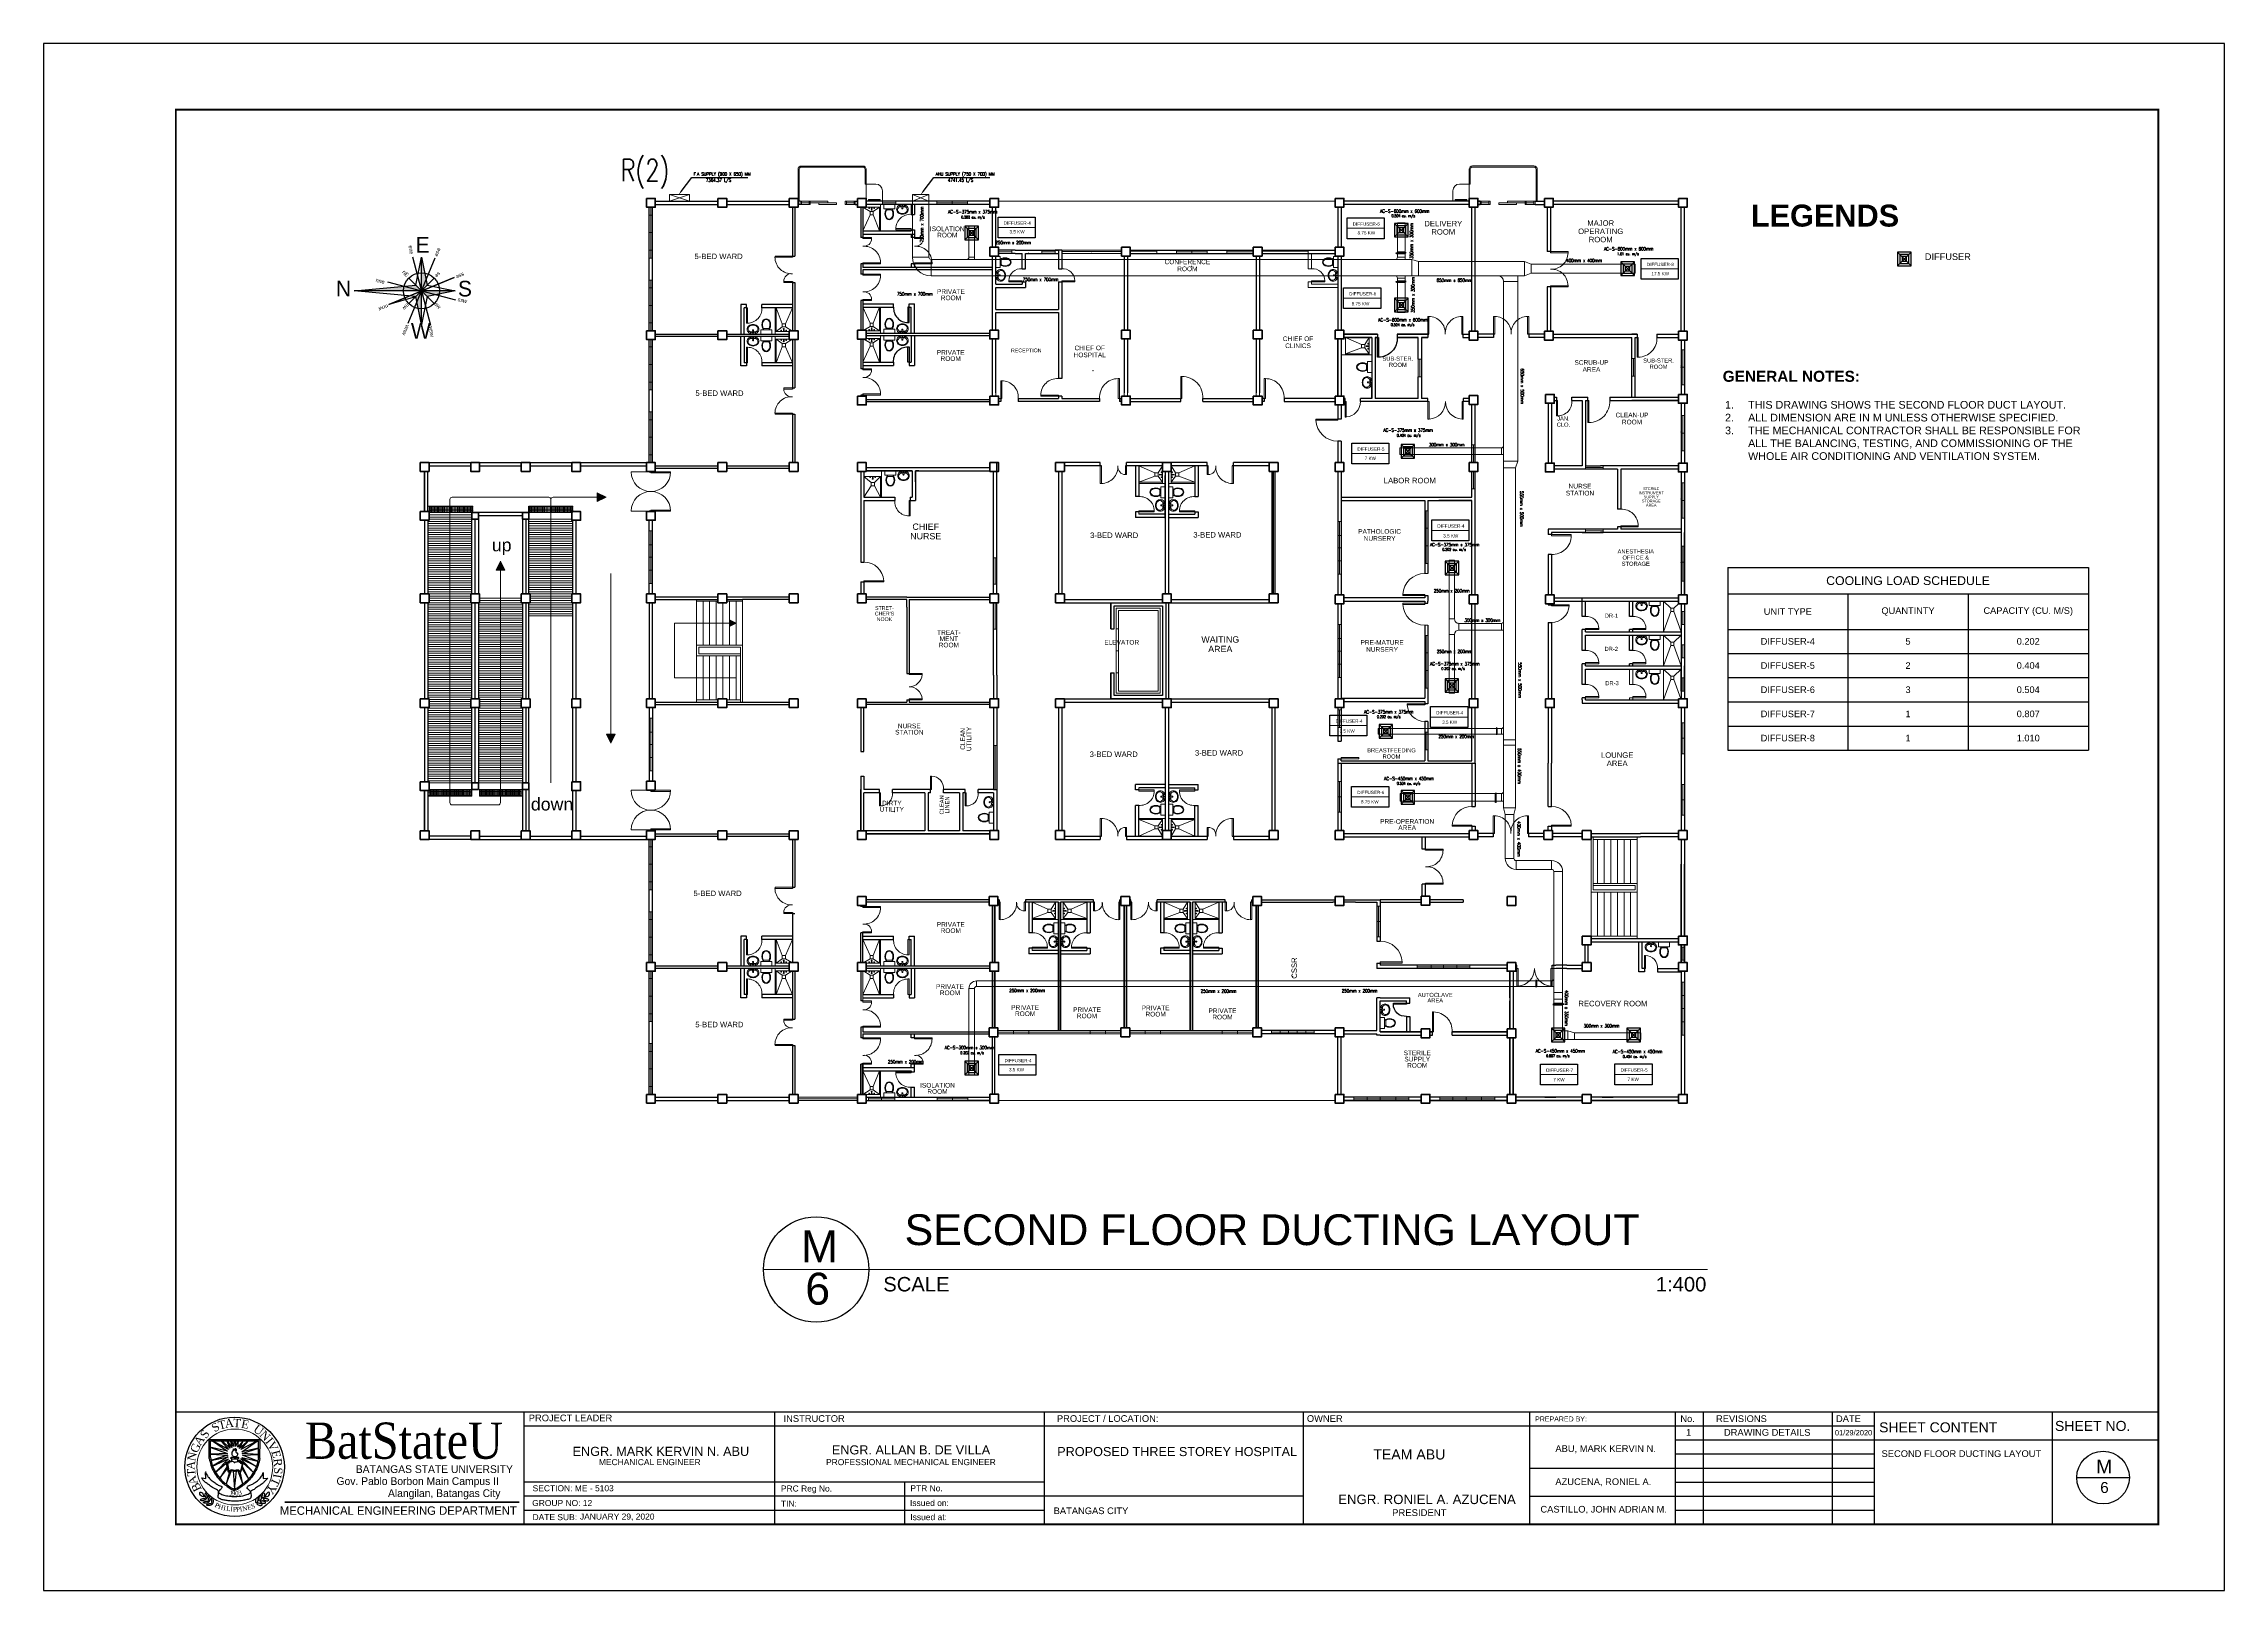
# Model space of a CAD drawing. Header units: millimetres. Extents: x -116 to 421, y 1 to 342.
# Drawn here: x 202 to 301.3, y 86.6 to 157 of the extents above; entities that cross this region are included whole.
import ezdxf
from ezdxf import colors
from ezdxf.entities.mleader import LeaderData, LeaderLine
from ezdxf.enums import TextEntityAlignment as Align
from ezdxf.math import Vec2, Vec3

# ---------------------------------------------------------------- set-up
doc = ezdxf.new("R2010")
doc.units = ezdxf.units.MM
doc.header["$MEASUREMENT"] = 0
for name, color, linetype in [('A.C.VOLUM DAMPER', 7, 'Continuous'), ('diffuser', 7, 'Continuous'), ('ducting label', 7, 'Continuous'), ('label', 7, 'Continuous'), ('Legends', 7, 'Continuous'), ('PATHS', 7, 'Continuous'), ('template', 7, 'Continuous')]:
    doc.layers.add(name, color=color, linetype=linetype)
doc.layers.add('ahu line', color=7, linetype='Continuous', lineweight=20)
doc.styles.add('Arch-Dim', font='simplex.shx', dxfattribs={"width": 0.75})
doc.styles.add('arial', font='arial.ttf')
doc.styles.add('CGOTHIC', font='GOTHIC.TTF')
doc.styles.add('GARAMOND', font='GARA.TTF')
doc.styles.get("Standard").update_dxf_attribs({"font": 'arial.ttf'})
doc.styles.add('SWISSLT175', font='swissl.ttf', dxfattribs={"height": 0.175})

# ---------------------------------------------------------------- blocks, each defined once
blk = doc.blocks.new('dr 900')
at = {"color": 8, "ltscale": 0.03}
blk.add_lwpolyline([(0, 0), (0.05, 0), (0.05, 0.9), (0, 0.9)], close=True, dxfattribs=at)
blk.add_arc((0.05, 0.049), 0.851, 356.72685, 90, dxfattribs=at)
blk = doc.blocks.new('door-.60m')
at = {"color": 8, "ltscale": 0.03}
blk.add_lwpolyline([(0, 0), (0.05, 0), (0.05, 0.6), (0, 0.6)], close=True, dxfattribs=at)
blk.add_arc((0.05, 0.048), 0.552, 355.02089, 90, dxfattribs=at)
blk = doc.blocks.new('dr 700')
at = {"color": 8, "ltscale": 0.03}
blk.add_lwpolyline([(0, 0), (0.05, 0), (0.05, 0.7), (0, 0.7)], close=True, dxfattribs=at)
blk.add_arc((0.05, 0.048), 0.652, 355.75781, 90, dxfattribs=at)
blk = doc.blocks.new('AC-S-12')
at = {"layer": 'diffuser'}
for p, q in [((-0.15, 0.15), (0.15, -0.15)), ((0.15, 0.15), (-0.15, -0.15)), ((-0.15, 0.15), (-0.15, -0.15)), ((0.15, 0.15), (-0.15, 0.15)), ((-0.1, 0.1), (-0.1, -0.1)), ((0.1, 0.1), (-0.1, 0.1)), ((-0.05, 0.05), (-0.05, -0.05)), ((0.05, 0.05), (-0.05, 0.05)), ((0.05, -0.05), (0.05, 0.05)), ((0.1, -0.1), (0.1, 0.1)), ((0.15, -0.15), (0.15, 0.15)), ((-0.15, -0.15), (0.15, -0.15)), ((-0.1, -0.1), (0.1, -0.1)), ((-0.05, -0.05), (0.05, -0.05))]:
    blk.add_line(p, q, dxfattribs=at)
for points in [[(-0.358, 0.358, 0, 0.0447, 0), (-0.295, 0.295, 0, 0, 0), (-0.15, 0.15, 0, 0, 0)], [(0.358, 0.358, 0, 0.0447, 0), (0.295, 0.295, 0, 0, 0), (0.15, 0.15, 0, 0, 0)], [(-0.358, -0.358, 0, 0.0447, 0), (-0.295, -0.295, 0, 0, 0), (-0.15, -0.15, 0, 0, 0)], [(0.358, -0.358, 0, 0.0447, 0), (0.295, -0.295, 0, 0, 0), (0.15, -0.15, 0, 0, 0)]]:
    blk.add_lwpolyline(points, format="xyseb", dxfattribs=at)
blk = doc.blocks.new('fcu')
at = {"layer": 'diffuser', "color": 7, "xscale": 2.052644456280903, "yscale": 2.052644456280903, "zscale": 2.052644456280903}
blk.add_blockref('AC-S-12', (0, 0), dxfattribs=at)
blk = doc.blocks.new('*T43')
at = {"layer": 'diffuser', "color": 0, "linetype": 'ByBlock', "lineweight": -2, "transparency": 16777216}
for p, q in [((0, 0), (16.418, 0)), ((0, 0), (0, -8.31)), ((16.418, 0), (16.418, -8.31)), ((0, -1.193), (16.418, -1.193)), ((5.473, -1.193), (5.473, -8.31)), ((10.945, -1.193), (10.945, -8.31)), ((0, -2.811), (16.418, -2.811)), ((0, -3.91), (16.418, -3.91)), ((0, -5.01), (16.418, -5.01)), ((0, -6.11), (16.418, -6.11)), ((0, -7.21), (16.418, -7.21)), ((0, -8.31), (16.418, -8.31))]:
    blk.add_line(p, q, dxfattribs=at)
at = {"layer": 'diffuser', "color": 0, "transparency": 16777216, "attachment_point": 5}
for s, insert, char_height, width in [('COOLING LOAD SCHEDULE', (8.209, -0.597), 0.4, 16.29761), ('UNIT TYPE', (2.736, -2.002), 0.3, 5.35254), ('QUANTINTY', (8.209, -2.002), 0.3, 5.35254), ('CAPACITY (CU. M/S)', (13.681, -2.002), 0.3, 5.35254), ('DIFFUSER-4', (2.736, -3.361), 0.3, 5.35254), ('5', (8.209, -3.361), 0.3, 5.35254), ('0.202', (13.681, -3.361), 0.3, 5.35254), ('DIFFUSER-5', (2.736, -4.46), 0.3, 5.35254), ('2', (8.209, -4.46), 0.3, 5.35254), ('0.404', (13.681, -4.46), 0.3, 5.35254), ('DIFFUSER-6', (2.736, -5.56), 0.3, 5.35254), ('3', (8.209, -5.56), 0.3, 5.35254), ('0.504', (13.681, -5.56), 0.3, 5.35254), ('DIFFUSER-7', (2.736, -6.66), 0.3, 5.35254), ('1', (8.209, -6.66), 0.3, 5.35254), ('0.807', (13.681, -6.66), 0.3, 5.35254), ('DIFFUSER-8', (2.736, -7.76), 0.3, 5.35254), ('1', (8.209, -7.76), 0.3, 5.35254), ('1.010', (13.681, -7.76), 0.3, 5.35254)]:
    blk.add_mtext(s, dxfattribs=dict(at, insert=insert, char_height=char_height, width=width))
blk = doc.blocks.new('A$C4B4E3A78')
at = {"layer": 'PATHS'}
h = blk.add_hatch(color=7, dxfattribs=at)
h.paths.add_polyline_path([(0, 0.334, -0.044061), (0.059, 0.329), (0, 0.626)])
h.paths.add_polyline_path([(0, 0), (0.103, 0.103), (0.059, 0.329, 0.044061), (0, 0.334)])
h.paths.add_polyline_path([(0.334, 0, -0.044061), (0.329, -0.059), (0.626, 0)])
h.paths.add_polyline_path([(0, 0), (0.103, -0.103), (0.329, -0.059, 0.044061), (0.334, 0)])
h.paths.add_polyline_path([(0, -0.334, -0.044061), (-0.059, -0.329), (0, -0.626)])
h.paths.add_polyline_path([(0, 0), (-0.103, -0.103), (-0.059, -0.329, 0.044061), (0, -0.334)])
h.paths.add_polyline_path([(-0.334, 0, -0.063049), (-0.324, 0.083), (-1.249, 0)])
h.paths.add_polyline_path([(-0.324, 0.083, 0.063049), (-0.334, 0), (0, 0), (-0.103, 0.103)])
at = {"layer": 'PATHS', "color": 7}
for p, q in [((0.251, 0.606), (-0.251, -0.606)), ((-0.165, 0.635), (0.165, -0.635)), ((-0.103, 0.103), (0, 0.626)), ((0, -0.626), (0, 0.626)), ((0, 0.626), (0.103, 0.103)), ((-1.249, 0), (-0.103, 0.103)), ((-0.635, 0.165), (0.635, -0.165)), ((0.606, 0.251), (-0.606, -0.251)), ((-0.606, -0.251), (0.606, 0.251)), ((0, 0), (-0.236, 0.236)), ((0, 0), (0.236, 0.236)), ((0.103, 0.103), (0.626, 0)), ((0.626, 0), (-1.249, 0)), ((-0.103, -0.103), (-1.249, 0)), ((-0.6, -0.249), (-0.103, -0.103)), ((0, 0), (-0.236, -0.236)), ((0, -0.626), (-0.103, -0.103)), ((0, 0), (0.236, -0.236)), ((0.103, -0.103), (0, -0.626)), ((0.626, 0), (0.103, -0.103))]:
    blk.add_line(p, q, dxfattribs=at)
blk.add_circle((0, 0), 0.334, dxfattribs=at)
at = {"layer": 'PATHS', "color": 7, "char_height": 0.0729, "width": 0.15156}
for s, insert, attachment_point, rotation in [('{\\fAlgerian|b0|i0|c0|p82;ene}', (-0.242, 0.839), 7, 278.5552), ('{\\fAlgerian|b0|i0|c0|p82;ese}', (0.372, 0.775), 1, 247.5), ('{\\fAlgerian|b0|i0|c0|p82;nne}', (-0.84, 0.242), 1, 345.4238), ('{\\fAlgerian|b0|i0|c0|p82;nE}', (-0.315, 0.39), 1, 315), ('{\\fAlgerian|b0|i0|c0|p82;se}', (0.367, 0.307), 1, 225), ('{\\fAlgerian|b0|i0|c0|p82;sse}', (0.804, 0.276), 1, 202.5), ('{\\fAlgerian|b0|i0|c0|p82;nnw}', (-0.611, -0.311), 1, 202.5), ('{\\fAlgerian|b0|i0|c0|p82;nw}', (-0.217, -0.276), 1, 225), ('{\\fAlgerian|b0|i0|c0|p82;sw}', (0.284, -0.202), 1, 315), ('{\\fAlgerian|b0|i0|c0|p82;ssw}', (0.687, -0.117), 1, 345.4238), ('{\\fAlgerian|b0|i0|c0|p82;wnw}', (-0.219, -0.651), 1, 247.5), ('{\\fAlgerian|b0|i0|c0|p82;wsw}', (0.136, -0.665), 7, 278.5552)]:
    blk.add_mtext(s, dxfattribs=dict(at, insert=insert, attachment_point=attachment_point, rotation=rotation))
at = {"layer": 'PATHS', "color": 7, "char_height": 0.2916, "width": 0.60625, "attachment_point": 1}
for s, insert in [('{\\fAlgerian|b0|i0|c0|p82;E}', (-0.11, 1.001)), ('{\\fAlgerian|b0|i0|c0|p82;N}', (-1.591, 0.187)), ('{\\fAlgerian|b0|i0|c0|p82;S}', (0.678, 0.187)), ('{\\fAlgerian|b0|i0|c0|p82;W}', (-0.197, -0.598))]:
    blk.add_mtext(s, dxfattribs=dict(at, insert=insert))

msp = doc.modelspace()

# ---------------------------------------------------------------- hatches: boundary and pattern name
at = {"layer": 'A.C.VOLUM DAMPER'}
h = msp.add_hatch(dxfattribs=at)
h.set_pattern_fill('ANSI31', color=256, scale=0.002646, angle=-180, style=0)
h.set_pattern_definition([(225, (-78.96786054, 757.40322845), (0.00023391046708, -0.00023391046708), [])])
h.paths.add_polyline_path([(263.647, 147.451), (263.647, 147.444), (263.662, 147.444), (263.662, 147.469), (263.647, 147.469), (263.647, 147.462), (263.609, 147.462), (263.609, 147.428), (263.618, 147.428), (263.618, 147.451)])
h = msp.add_hatch(dxfattribs=at)
h.set_pattern_fill('ANSI31', color=256, scale=0.002646, angle=-180, style=0)
h.set_pattern_definition([(225, (-78.96786054, 756.09461384), (0.00023391046708, -0.00023391046708), [])])
h.paths.add_polyline_path([(263.647, 146.143), (263.647, 146.136), (263.662, 146.136), (263.662, 146.16), (263.647, 146.16), (263.647, 146.153), (263.609, 146.153), (263.609, 146.119), (263.618, 146.119), (263.618, 146.143)])
h = msp.add_hatch(dxfattribs=at)
h.set_pattern_fill('ANSI31', color=256, scale=0.001864, angle=-270, style=0)
h.set_pattern_definition([(135, (697.84373404, 367.16100595), (-0.00016477009232, -0.00016477009232), [])])
h.paths.add_polyline_path([(268.184, 125.818), (268.179, 125.818), (268.179, 125.807), (268.196, 125.807), (268.196, 125.818), (268.192, 125.818), (268.192, 125.845), (268.168, 125.845), (268.168, 125.839), (268.184, 125.839)])
h = msp.add_hatch(dxfattribs=at)
h.set_pattern_fill('ANSI31', color=256, scale=0.002646, angle=-90, style=0)
h.set_pattern_definition([(315, (-341.818071, -220.12960223), (0.00023391046708, 0.00023391046708), [])])
h.paths.add_polyline_path([(268.134, 122.485), (268.141, 122.485), (268.141, 122.501), (268.117, 122.501), (268.117, 122.485), (268.124, 122.485), (268.124, 122.447), (268.158, 122.447), (268.158, 122.456), (268.134, 122.456)])
h = msp.add_hatch(dxfattribs=at)
h.set_pattern_fill('ANSI31', color=256, scale=0.001864, angle=-270, style=0)
h.set_pattern_definition([(135, (699.64010628, 355.67655095), (-0.00016477009232, -0.00016477009232), [])])
h.paths.add_polyline_path([(269.981, 114.333), (269.976, 114.333), (269.976, 114.323), (269.993, 114.323), (269.993, 114.333), (269.988, 114.333), (269.988, 114.36), (269.964, 114.36), (269.964, 114.354), (269.981, 114.354)])
h = msp.add_hatch(dxfattribs=at)
h.set_pattern_fill('ANSI31', color=256, scale=0.002646, angle=-360, style=0)
h.set_pattern_definition([(45, (613.8083473, -496.68515428), (-0.00023391046708, 0.00023391046708), [])])
h.paths.add_polyline_path([(271.193, 113.267), (271.193, 113.274), (271.178, 113.274), (271.178, 113.249), (271.193, 113.249), (271.193, 113.256), (271.231, 113.256), (271.231, 113.29), (271.223, 113.29), (271.223, 113.267)])

# ---------------------------------------------------------------- linework, layer by layer
at = {"color": 8, "lineweight": 9}
for p, q in [((239.915, 150.586), (239.445, 150.586)), ((240.215, 149.811), (240.215, 150.286)), ((266.185, 149.812), (266.185, 150.287)), ((266.485, 150.587), (266.955, 150.587)), ((266.925, 150.414), (266.925, 149.939)), ((229.6, 147.223), (229.6, 149.536)), ((229.6, 148.38), (229.6, 149.18)), ((229.6, 149.18), (229.75, 149.18)), ((229.675, 149.536), (229.675, 147.223)), ((229.75, 149.18), (229.75, 147.58)), ((239.475, 149.811), (240.275, 149.811)), ((239.475, 149.536), (240.125, 149.536)), ((239.569, 149.661), (240.169, 149.661)), ((239.595, 149.891), (239.575, 149.891)), ((239.575, 149.891), (239.575, 149.811)), ((239.594, 149.536), (239.628, 149.536)), ((239.594, 149.535), (239.594, 149.536)), ((239.594, 149.535), (239.628, 149.535)), ((239.594, 149.535), (239.598, 149.528)), ((239.595, 149.811), (239.595, 149.891)), ((239.845, 149.881), (239.595, 149.881)), ((239.845, 149.861), (239.595, 149.861)), ((239.595, 149.502), (239.597, 149.507)), ((239.595, 149.48), (239.595, 149.502)), ((239.595, 149.48), (239.628, 149.48)), ((239.598, 149.479), (239.595, 149.48)), ((239.597, 149.514), (239.598, 149.516)), ((239.597, 149.514), (239.625, 149.514)), ((239.597, 149.508), (239.597, 149.514)), ((239.598, 149.528), (239.625, 149.528)), ((239.598, 149.516), (239.624, 149.516)), ((239.598, 149.502), (239.605, 149.502)), ((239.598, 149.489), (239.598, 149.501)), ((239.598, 149.479), (239.624, 149.479)), ((239.598, 149.477), (239.598, 149.479)), ((239.598, 149.477), (239.624, 149.477)), ((239.6, 149.528), (239.6, 149.516)), ((239.605, 149.489), (239.605, 149.501)), ((239.624, 149.502), (239.617, 149.502)), ((239.617, 149.489), (239.617, 149.501)), ((239.623, 149.528), (239.623, 149.516)), ((239.625, 149.514), (239.624, 149.516)), ((239.624, 149.489), (239.624, 149.501)), ((239.624, 149.479), (239.628, 149.48)), ((239.624, 149.477), (239.624, 149.479)), ((239.628, 149.535), (239.625, 149.528)), ((239.625, 149.508), (239.625, 149.514)), ((239.628, 149.502), (239.626, 149.507)), ((239.628, 149.535), (239.628, 149.536)), ((239.628, 149.48), (239.628, 149.502)), ((239.707, 149.53), (239.696, 149.536)), ((239.696, 149.536), (239.754, 149.536)), ((239.713, 149.45), (239.704, 149.408)), ((239.744, 149.404), (239.705, 149.404)), ((239.742, 149.53), (239.707, 149.53)), ((239.707, 149.52), (239.707, 149.53)), ((239.707, 149.53), (239.742, 149.53)), ((239.742, 149.52), (239.707, 149.52)), ((239.708, 149.502), (239.71, 149.507)), ((239.708, 149.48), (239.708, 149.502)), ((239.708, 149.48), (239.717, 149.48)), ((239.712, 149.479), (239.708, 149.48)), ((239.711, 149.514), (239.712, 149.516)), ((239.711, 149.514), (239.717, 149.514)), ((239.711, 149.508), (239.711, 149.514)), ((239.712, 149.516), (239.717, 149.516)), ((239.712, 149.502), (239.717, 149.502)), ((239.712, 149.489), (239.712, 149.501)), ((239.712, 149.479), (239.717, 149.479)), ((239.712, 149.477), (239.712, 149.479)), ((239.712, 149.477), (239.717, 149.477)), ((239.713, 149.52), (239.713, 149.516)), ((239.713, 149.458), (239.713, 149.45)), ((239.737, 149.458), (239.713, 149.458)), ((239.713, 149.45), (239.737, 149.45)), ((239.713, 149.45), (239.737, 149.45)), ((239.717, 149.458), (239.717, 149.52)), ((239.717, 149.52), (239.732, 149.52)), ((239.732, 149.52), (239.732, 149.458)), ((239.732, 149.516), (239.738, 149.516)), ((239.732, 149.514), (239.739, 149.514)), ((239.738, 149.502), (239.732, 149.502)), ((239.732, 149.48), (239.741, 149.48)), ((239.732, 149.479), (239.738, 149.479)), ((239.732, 149.477), (239.738, 149.477)), ((239.736, 149.52), (239.736, 149.516)), ((239.737, 149.45), (239.737, 149.458)), ((239.737, 149.45), (239.746, 149.408)), ((239.739, 149.514), (239.738, 149.516)), ((239.738, 149.489), (239.738, 149.501)), ((239.738, 149.479), (239.741, 149.48)), ((239.738, 149.477), (239.738, 149.479)), ((239.739, 149.508), (239.739, 149.514)), ((239.741, 149.502), (239.739, 149.507)), ((239.741, 149.48), (239.741, 149.502)), ((239.754, 149.536), (239.742, 149.53)), ((239.742, 149.53), (239.742, 149.52)), ((239.821, 149.535), (239.821, 149.536)), ((239.821, 149.536), (239.856, 149.536)), ((239.821, 149.535), (239.825, 149.528)), ((239.821, 149.535), (239.856, 149.535)), ((239.822, 149.502), (239.824, 149.507)), ((239.822, 149.48), (239.822, 149.502)), ((239.825, 149.479), (239.822, 149.48)), ((239.822, 149.48), (239.855, 149.48)), ((239.824, 149.514), (239.825, 149.516)), ((239.824, 149.508), (239.824, 149.514)), ((239.824, 149.514), (239.852, 149.514)), ((239.825, 149.528), (239.852, 149.528)), ((239.825, 149.516), (239.852, 149.516)), ((239.825, 149.502), (239.833, 149.502)), ((239.825, 149.489), (239.825, 149.501)), ((239.825, 149.477), (239.825, 149.479)), ((239.825, 149.479), (239.852, 149.479)), ((239.825, 149.477), (239.852, 149.477)), ((239.827, 149.528), (239.827, 149.516)), ((239.832, 149.489), (239.832, 149.501)), ((239.852, 149.502), (239.844, 149.502)), ((239.845, 149.881), (240.095, 149.881)), ((239.845, 149.861), (240.095, 149.861)), ((239.845, 149.489), (239.845, 149.501)), ((239.85, 149.528), (239.85, 149.516)), ((239.856, 149.535), (239.852, 149.528)), ((239.852, 149.514), (239.852, 149.516)), ((239.852, 149.508), (239.852, 149.514)), ((239.852, 149.489), (239.852, 149.501)), ((239.852, 149.479), (239.855, 149.48)), ((239.852, 149.477), (239.852, 149.479)), ((239.855, 149.502), (239.853, 149.507)), ((239.855, 149.48), (239.855, 149.502)), ((239.856, 149.535), (239.856, 149.536)), ((240.095, 149.811), (240.095, 149.891)), ((240.095, 149.891), (240.115, 149.891)), ((240.115, 149.891), (240.115, 149.811)), ((240.169, 149.661), (240.769, 149.661)), ((240.225, 149.661), (240.225, 149.811)), ((240.825, 149.811), (240.225, 149.811)), ((240.825, 149.736), (240.225, 149.736)), ((240.275, 149.661), (240.275, 149.461)), ((240.775, 149.661), (240.275, 149.661)), ((240.275, 149.461), (240.775, 149.461)), ((240.434, 149.411), (240.615, 149.411)), ((240.775, 149.461), (240.775, 149.661)), ((240.825, 149.661), (240.825, 149.811)), ((241.1, 149.559), (240.998, 149.559)), ((241.11, 149.463), (241.097, 149.585)), ((241.139, 149.463), (241.153, 149.585)), ((242.694, 149.811), (242.694, 149.661)), ((244.094, 149.736), (242.694, 149.736)), ((243.394, 149.811), (243.394, 149.661)), ((244.094, 149.661), (244.094, 149.811)), ((260.825, 149.812), (245.5, 149.811)), ((266.305, 149.89), (266.285, 149.89)), ((266.285, 149.89), (266.285, 149.81)), ((266.305, 149.81), (266.305, 149.89)), ((266.555, 149.88), (266.305, 149.88)), ((266.555, 149.86), (266.305, 149.86)), ((266.555, 149.88), (266.805, 149.88)), ((266.555, 149.86), (266.805, 149.86)), ((266.805, 149.81), (266.805, 149.89)), ((266.805, 149.89), (266.825, 149.89)), ((266.825, 149.89), (266.825, 149.81)), ((229.6, 148.38), (229.75, 148.38)), ((229.75, 147.58), (229.6, 147.58)), ((229.6, 146.723), (229.6, 147.223)), ((229.6, 147.223), (229.75, 147.223)), ((245.225, 146.787), (245.225, 147.314)), ((245.575, 147.287), (245.375, 147.287)), ((245.375, 147.287), (245.375, 146.787)), ((245.5, 147.587), (245.5, 147.587)), ((245.5, 147.587), (246.1, 147.587)), ((246.1, 147.512), (245.5, 147.514)), ((245.575, 146.787), (245.575, 147.287)), ((245.625, 146.946), (245.625, 147.127)), ((246.1, 147.587), (246.1, 147.437)), ((247.475, 147.437), (247.475, 147.587)), ((247.475, 147.512), (248.075, 147.512)), ((248.075, 147.437), (247.475, 147.437)), ((248.075, 147.587), (248.075, 147.437)), ((249.137, 147.587), (248.375, 147.587)), ((251.1, 147.514), (248.375, 147.514)), ((249.137, 147.437), (248.375, 147.437)), ((250.337, 147.587), (249.137, 147.587)), ((250.337, 147.437), (249.137, 147.437)), ((250.337, 147.587), (251.1, 147.587)), ((250.337, 147.437), (251.1, 147.437)), ((251.5, 147.587), (251.5, 147.587)), ((252.7, 147.512), (251.5, 147.514)), ((252.7, 147.587), (252.7, 147.437)), ((253.6, 147.437), (253.6, 147.587)), ((255, 147.512), (253.6, 147.512)), ((254.3, 147.437), (253.6, 147.437)), ((254.3, 147.587), (254.3, 147.437)), ((254.3, 147.587), (255, 147.587)), ((255, 147.587), (255, 147.437)), ((255.9, 147.587), (255.9, 147.437)), ((255.9, 147.512), (257.1, 147.512)), ((257.5, 147.587), (257.5, 147.587)), ((259.6, 147.512), (257.5, 147.514)), ((259.6, 147.437), (259.6, 147.587)), ((259.6, 147.437), (259.75, 147.437)), ((260.7, 146.946), (260.7, 147.127)), ((260.75, 147.287), (260.95, 147.287)), ((260.75, 146.787), (260.75, 147.287)), ((260.95, 147.314), (260.95, 146.037)), ((260.95, 147.287), (260.95, 146.787)), ((229.6, 146.723), (229.6, 146.223)), ((229.6, 146.223), (229.75, 146.223)), ((229.6, 143.911), (229.6, 146.223)), ((229.675, 146.223), (229.675, 143.911)), ((245.375, 146.787), (245.575, 146.787)), ((245.573, 146.451), (245.451, 146.465)), ((245.573, 146.422), (245.451, 146.409)), ((260.95, 146.787), (260.75, 146.787)), ((260.752, 146.451), (260.874, 146.465)), ((260.752, 146.422), (260.874, 146.409)), ((229.6, 145.067), (229.6, 145.867)), ((229.6, 145.867), (229.75, 145.867)), ((229.6, 145.067), (229.75, 145.067)), ((229.75, 145.867), (229.75, 144.267)), ((229.75, 144.267), (229.6, 144.267)), ((234.31, 143.959), (234.297, 143.837)), ((234.339, 143.959), (234.353, 143.837)), ((234.675, 143.961), (234.675, 143.761)), ((235.175, 143.961), (234.675, 143.961)), ((235.015, 144.011), (234.834, 144.011)), ((235.175, 143.761), (235.175, 143.961)), ((235.713, 143.971), (235.704, 144.013)), ((235.705, 144.018), (235.744, 144.018)), ((235.737, 143.971), (235.713, 143.971)), ((235.713, 143.971), (235.713, 143.964)), ((235.737, 143.971), (235.713, 143.971)), ((235.713, 143.964), (235.737, 143.964)), ((235.717, 143.901), (235.717, 143.964)), ((235.732, 143.964), (235.732, 143.901)), ((235.737, 143.971), (235.746, 144.013)), ((235.737, 143.964), (235.737, 143.971)), ((239.598, 143.968), (239.595, 143.966)), ((239.595, 143.966), (239.628, 143.966)), ((239.595, 143.966), (239.595, 143.944)), ((239.598, 143.969), (239.624, 143.969)), ((239.598, 143.969), (239.598, 143.968)), ((239.598, 143.968), (239.624, 143.968)), ((239.598, 143.957), (239.598, 143.945)), ((239.605, 143.957), (239.605, 143.945)), ((239.617, 143.957), (239.617, 143.945)), ((239.624, 143.969), (239.624, 143.968)), ((239.624, 143.968), (239.628, 143.966)), ((239.624, 143.957), (239.624, 143.945)), ((239.628, 143.966), (239.628, 143.944)), ((239.713, 143.996), (239.704, 144.038)), ((239.744, 144.043), (239.705, 144.043)), ((239.712, 143.968), (239.708, 143.966)), ((239.708, 143.966), (239.717, 143.966)), ((239.708, 143.966), (239.708, 143.944)), ((239.712, 143.969), (239.717, 143.969)), ((239.712, 143.969), (239.712, 143.968)), ((239.712, 143.968), (239.717, 143.968)), ((239.712, 143.957), (239.712, 143.945)), ((239.713, 143.989), (239.713, 143.996)), ((239.713, 143.996), (239.737, 143.996)), ((239.713, 143.996), (239.737, 143.996)), ((239.737, 143.989), (239.713, 143.989)), ((239.717, 143.989), (239.717, 143.926)), ((239.732, 143.926), (239.732, 143.989)), ((239.732, 143.969), (239.738, 143.969)), ((239.732, 143.968), (239.738, 143.968)), ((239.732, 143.966), (239.741, 143.966)), ((239.737, 143.996), (239.746, 144.038)), ((239.737, 143.996), (239.737, 143.989)), ((239.738, 143.969), (239.738, 143.968)), ((239.738, 143.968), (239.741, 143.966)), ((239.738, 143.957), (239.738, 143.945)), ((239.741, 143.966), (239.741, 143.944)), ((239.825, 143.968), (239.822, 143.966)), ((239.822, 143.966), (239.822, 143.944)), ((239.822, 143.966), (239.855, 143.966)), ((239.825, 143.969), (239.825, 143.968)), ((239.825, 143.969), (239.852, 143.969)), ((239.825, 143.968), (239.852, 143.968)), ((239.825, 143.957), (239.825, 143.945)), ((239.832, 143.957), (239.832, 143.945)), ((239.845, 143.957), (239.845, 143.945)), ((239.852, 143.969), (239.852, 143.968)), ((239.852, 143.968), (239.855, 143.966)), ((239.852, 143.957), (239.852, 143.945)), ((239.855, 143.966), (239.855, 143.944)), ((240.275, 143.786), (240.275, 143.986)), ((240.275, 143.986), (240.775, 143.986)), ((240.434, 144.036), (240.615, 144.036)), ((240.775, 143.986), (240.775, 143.786)), ((241.11, 143.984), (241.097, 143.862)), ((241.139, 143.984), (241.153, 143.862)), ((229.6, 143.911), (229.75, 143.911)), ((229.6, 141.223), (229.6, 143.511)), ((229.6, 142.38), (229.6, 143.18)), ((229.6, 143.18), (229.75, 143.18)), ((229.675, 143.511), (229.675, 141.223)), ((229.75, 143.18), (229.75, 141.58)), ((233.925, 143.761), (235.875, 143.761)), ((233.925, 143.661), (235.875, 143.661)), ((234.31, 143.463), (234.297, 143.585)), ((234.339, 143.463), (234.353, 143.585)), ((234.349, 143.863), (234.451, 143.863)), ((234.675, 143.761), (235.175, 143.761)), ((234.675, 143.461), (234.675, 143.661)), ((234.675, 143.661), (235.175, 143.661)), ((235.175, 143.461), (234.675, 143.461)), ((235.015, 143.411), (234.834, 143.411)), ((235.175, 143.661), (235.175, 143.461)), ((235.975, 143.886), (235.325, 143.886)), ((235.975, 143.536), (235.325, 143.536)), ((235.594, 143.887), (235.598, 143.893)), ((235.594, 143.887), (235.594, 143.886)), ((235.628, 143.887), (235.594, 143.887)), ((235.628, 143.886), (235.594, 143.886)), ((235.594, 143.535), (235.594, 143.536)), ((235.628, 143.536), (235.594, 143.536)), ((235.594, 143.535), (235.598, 143.528)), ((235.628, 143.535), (235.594, 143.535)), ((235.598, 143.943), (235.595, 143.941)), ((235.595, 143.941), (235.595, 143.919)), ((235.628, 143.941), (235.595, 143.941)), ((235.595, 143.919), (235.597, 143.915)), ((235.595, 143.502), (235.597, 143.507)), ((235.595, 143.48), (235.595, 143.502)), ((235.598, 143.479), (235.595, 143.48)), ((235.628, 143.48), (235.595, 143.48)), ((235.597, 143.913), (235.597, 143.907)), ((235.625, 143.907), (235.597, 143.907)), ((235.597, 143.907), (235.598, 143.905)), ((235.597, 143.514), (235.598, 143.516)), ((235.597, 143.508), (235.597, 143.514)), ((235.625, 143.514), (235.597, 143.514)), ((235.598, 143.944), (235.598, 143.943)), ((235.624, 143.944), (235.598, 143.944)), ((235.624, 143.943), (235.598, 143.943)), ((235.598, 143.932), (235.598, 143.92)), ((235.598, 143.919), (235.605, 143.919)), ((235.624, 143.905), (235.598, 143.905)), ((235.625, 143.893), (235.598, 143.893)), ((235.625, 143.528), (235.598, 143.528)), ((235.624, 143.516), (235.598, 143.516)), ((235.598, 143.502), (235.605, 143.502)), ((235.598, 143.489), (235.598, 143.501)), ((235.598, 143.477), (235.598, 143.479)), ((235.624, 143.479), (235.598, 143.479)), ((235.624, 143.477), (235.598, 143.477)), ((235.6, 143.893), (235.6, 143.905)), ((235.6, 143.528), (235.6, 143.516)), ((235.605, 143.932), (235.605, 143.92)), ((235.605, 143.489), (235.605, 143.501)), ((235.617, 143.932), (235.617, 143.92)), ((235.624, 143.919), (235.617, 143.919)), ((235.624, 143.502), (235.617, 143.502)), ((235.617, 143.489), (235.617, 143.501)), ((235.623, 143.893), (235.623, 143.905)), ((235.623, 143.528), (235.623, 143.516)), ((235.624, 143.944), (235.624, 143.943)), ((235.624, 143.943), (235.628, 143.941)), ((235.624, 143.932), (235.624, 143.92)), ((235.625, 143.907), (235.624, 143.905)), ((235.625, 143.514), (235.624, 143.516)), ((235.624, 143.489), (235.624, 143.501)), ((235.624, 143.479), (235.628, 143.48)), ((235.624, 143.477), (235.624, 143.479)), ((235.625, 143.913), (235.625, 143.907)), ((235.628, 143.887), (235.625, 143.893)), ((235.628, 143.535), (235.625, 143.528)), ((235.625, 143.508), (235.625, 143.514)), ((235.628, 143.919), (235.626, 143.915)), ((235.628, 143.502), (235.626, 143.507)), ((235.628, 143.941), (235.628, 143.919)), ((235.628, 143.887), (235.628, 143.886)), ((235.628, 143.535), (235.628, 143.536)), ((235.628, 143.48), (235.628, 143.502)), ((235.696, 143.886), (235.707, 143.892)), ((235.754, 143.886), (235.696, 143.886)), ((235.696, 143.536), (235.707, 143.53)), ((235.754, 143.536), (235.696, 143.536)), ((235.713, 143.45), (235.704, 143.408)), ((235.705, 143.404), (235.744, 143.404)), ((235.707, 143.901), (235.742, 143.901)), ((235.707, 143.892), (235.707, 143.901)), ((235.707, 143.892), (235.742, 143.892)), ((235.742, 143.892), (235.707, 143.892)), ((235.707, 143.53), (235.742, 143.53)), ((235.742, 143.53), (235.707, 143.53)), ((235.707, 143.53), (235.707, 143.52)), ((235.707, 143.52), (235.742, 143.52)), ((235.712, 143.943), (235.708, 143.941)), ((235.717, 143.941), (235.708, 143.941)), ((235.708, 143.941), (235.708, 143.919)), ((235.708, 143.919), (235.71, 143.915)), ((235.708, 143.502), (235.71, 143.507)), ((235.708, 143.48), (235.708, 143.502)), ((235.717, 143.48), (235.708, 143.48)), ((235.712, 143.479), (235.708, 143.48)), ((235.711, 143.913), (235.711, 143.907)), ((235.717, 143.907), (235.711, 143.907)), ((235.711, 143.907), (235.712, 143.905)), ((235.711, 143.514), (235.712, 143.516)), ((235.717, 143.514), (235.711, 143.514)), ((235.711, 143.508), (235.711, 143.514)), ((235.717, 143.944), (235.712, 143.944)), ((235.712, 143.944), (235.712, 143.943)), ((235.717, 143.943), (235.712, 143.943)), ((235.712, 143.932), (235.712, 143.92)), ((235.712, 143.919), (235.717, 143.919)), ((235.717, 143.905), (235.712, 143.905)), ((235.717, 143.516), (235.712, 143.516)), ((235.712, 143.502), (235.717, 143.502)), ((235.712, 143.489), (235.712, 143.501)), ((235.717, 143.479), (235.712, 143.479)), ((235.712, 143.477), (235.712, 143.479)), ((235.717, 143.477), (235.712, 143.477)), ((235.713, 143.901), (235.713, 143.905)), ((235.713, 143.52), (235.713, 143.516)), ((235.713, 143.45), (235.713, 143.458)), ((235.713, 143.458), (235.737, 143.458)), ((235.737, 143.45), (235.713, 143.45)), ((235.737, 143.45), (235.713, 143.45)), ((235.732, 143.901), (235.717, 143.901)), ((235.717, 143.52), (235.717, 143.458)), ((235.732, 143.52), (235.717, 143.52)), ((235.738, 143.944), (235.732, 143.944)), ((235.738, 143.943), (235.732, 143.943)), ((235.741, 143.941), (235.732, 143.941)), ((235.738, 143.919), (235.732, 143.919)), ((235.739, 143.907), (235.732, 143.907)), ((235.738, 143.905), (235.732, 143.905)), ((235.732, 143.458), (235.732, 143.52)), ((235.738, 143.516), (235.732, 143.516)), ((235.739, 143.514), (235.732, 143.514)), ((235.738, 143.502), (235.732, 143.502)), ((235.741, 143.48), (235.732, 143.48)), ((235.738, 143.479), (235.732, 143.479)), ((235.738, 143.477), (235.732, 143.477)), ((235.736, 143.901), (235.736, 143.905)), ((235.736, 143.52), (235.736, 143.516)), ((235.737, 143.458), (235.737, 143.45)), ((235.737, 143.45), (235.746, 143.408)), ((235.738, 143.944), (235.738, 143.943)), ((235.738, 143.943), (235.741, 143.941)), ((235.738, 143.932), (235.738, 143.92)), ((235.739, 143.907), (235.738, 143.905)), ((235.739, 143.514), (235.738, 143.516)), ((235.738, 143.489), (235.738, 143.501)), ((235.738, 143.479), (235.741, 143.48)), ((235.738, 143.477), (235.738, 143.479)), ((235.741, 143.919), (235.739, 143.915)), ((235.739, 143.913), (235.739, 143.907)), ((235.739, 143.508), (235.739, 143.514)), ((235.741, 143.502), (235.739, 143.507)), ((235.741, 143.941), (235.741, 143.919)), ((235.741, 143.48), (235.741, 143.502)), ((235.742, 143.901), (235.742, 143.892)), ((235.742, 143.892), (235.754, 143.886)), ((235.742, 143.53), (235.754, 143.536)), ((235.742, 143.52), (235.742, 143.53)), ((235.821, 143.887), (235.825, 143.893)), ((235.856, 143.887), (235.821, 143.887)), ((235.821, 143.887), (235.821, 143.886)), ((235.856, 143.886), (235.821, 143.886)), ((235.856, 143.536), (235.821, 143.536)), ((235.821, 143.535), (235.821, 143.536)), ((235.856, 143.535), (235.821, 143.535)), ((235.821, 143.535), (235.825, 143.528)), ((235.825, 143.943), (235.822, 143.941)), ((235.855, 143.941), (235.822, 143.941)), ((235.822, 143.941), (235.822, 143.919)), ((235.822, 143.919), (235.824, 143.915)), ((235.822, 143.502), (235.824, 143.507)), ((235.822, 143.48), (235.822, 143.502)), ((235.855, 143.48), (235.822, 143.48)), ((235.825, 143.479), (235.822, 143.48)), ((235.824, 143.913), (235.824, 143.907)), ((235.824, 143.907), (235.825, 143.905)), ((235.852, 143.907), (235.824, 143.907)), ((235.824, 143.514), (235.825, 143.516)), ((235.852, 143.514), (235.824, 143.514)), ((235.824, 143.508), (235.824, 143.514)), ((235.852, 143.944), (235.825, 143.944)), ((235.825, 143.944), (235.825, 143.943)), ((235.852, 143.943), (235.825, 143.943)), ((235.825, 143.932), (235.825, 143.92)), ((235.825, 143.919), (235.833, 143.919)), ((235.852, 143.905), (235.825, 143.905)), ((235.852, 143.893), (235.825, 143.893)), ((235.852, 143.528), (235.825, 143.528)), ((235.852, 143.516), (235.825, 143.516)), ((235.825, 143.502), (235.833, 143.502)), ((235.825, 143.489), (235.825, 143.501)), ((235.852, 143.479), (235.825, 143.479)), ((235.825, 143.477), (235.825, 143.479)), ((235.852, 143.477), (235.825, 143.477)), ((235.827, 143.893), (235.827, 143.905)), ((235.827, 143.528), (235.827, 143.516)), ((235.832, 143.932), (235.832, 143.92)), ((235.832, 143.489), (235.832, 143.501)), ((235.852, 143.919), (235.844, 143.919)), ((235.852, 143.502), (235.844, 143.502)), ((235.845, 143.932), (235.845, 143.92)), ((235.845, 143.489), (235.845, 143.501)), ((235.85, 143.893), (235.85, 143.905)), ((235.85, 143.528), (235.85, 143.516)), ((235.852, 143.944), (235.852, 143.943)), ((235.852, 143.943), (235.855, 143.941)), ((235.852, 143.932), (235.852, 143.92)), ((235.852, 143.913), (235.852, 143.907)), ((235.852, 143.907), (235.852, 143.905)), ((235.856, 143.887), (235.852, 143.893)), ((235.856, 143.535), (235.852, 143.528)), ((235.852, 143.514), (235.852, 143.516)), ((235.852, 143.508), (235.852, 143.514)), ((235.852, 143.489), (235.852, 143.501)), ((235.852, 143.479), (235.855, 143.48)), ((235.852, 143.477), (235.852, 143.479)), ((235.855, 143.919), (235.853, 143.915)), ((235.855, 143.502), (235.853, 143.507)), ((235.855, 143.941), (235.855, 143.919)), ((235.855, 143.48), (235.855, 143.502)), ((235.856, 143.887), (235.856, 143.886)), ((235.856, 143.535), (235.856, 143.536)), ((239.475, 143.911), (240.125, 143.911)), ((239.475, 143.561), (240.125, 143.561)), ((239.594, 143.912), (239.598, 143.918)), ((239.594, 143.912), (239.628, 143.912)), ((239.594, 143.912), (239.594, 143.911)), ((239.594, 143.911), (239.628, 143.911)), ((239.594, 143.561), (239.628, 143.561)), ((239.594, 143.56), (239.594, 143.561)), ((239.594, 143.56), (239.628, 143.56)), ((239.594, 143.56), (239.598, 143.553)), ((239.595, 143.944), (239.597, 143.94)), ((239.595, 143.527), (239.597, 143.532)), ((239.595, 143.505), (239.595, 143.527)), ((239.595, 143.505), (239.628, 143.505)), ((239.598, 143.504), (239.595, 143.505)), ((239.597, 143.938), (239.597, 143.932)), ((239.597, 143.932), (239.598, 143.93)), ((239.597, 143.932), (239.625, 143.932)), ((239.597, 143.539), (239.598, 143.541)), ((239.597, 143.539), (239.625, 143.539)), ((239.597, 143.533), (239.597, 143.539)), ((239.598, 143.944), (239.605, 143.944)), ((239.598, 143.93), (239.624, 143.93)), ((239.598, 143.918), (239.625, 143.918)), ((239.598, 143.553), (239.625, 143.553)), ((239.598, 143.541), (239.624, 143.541)), ((239.598, 143.527), (239.605, 143.527)), ((239.598, 143.514), (239.598, 143.526)), ((239.598, 143.504), (239.624, 143.504)), ((239.598, 143.502), (239.598, 143.504)), ((239.598, 143.502), (239.624, 143.502)), ((239.6, 143.918), (239.6, 143.93)), ((239.6, 143.553), (239.6, 143.541)), ((239.605, 143.514), (239.605, 143.526)), ((239.624, 143.944), (239.617, 143.944)), ((239.624, 143.527), (239.617, 143.527)), ((239.617, 143.514), (239.617, 143.526)), ((239.623, 143.918), (239.623, 143.93)), ((239.623, 143.553), (239.623, 143.541)), ((239.625, 143.932), (239.624, 143.93)), ((239.625, 143.539), (239.624, 143.541)), ((239.624, 143.514), (239.624, 143.526)), ((239.624, 143.504), (239.628, 143.505)), ((239.624, 143.502), (239.624, 143.504)), ((239.625, 143.938), (239.625, 143.932)), ((239.628, 143.912), (239.625, 143.918)), ((239.628, 143.56), (239.625, 143.553)), ((239.625, 143.533), (239.625, 143.539)), ((239.628, 143.944), (239.626, 143.94)), ((239.628, 143.527), (239.626, 143.532)), ((239.628, 143.912), (239.628, 143.911)), ((239.628, 143.56), (239.628, 143.561)), ((239.628, 143.505), (239.628, 143.527)), ((239.707, 143.917), (239.696, 143.911)), ((239.696, 143.911), (239.754, 143.911)), ((239.707, 143.555), (239.696, 143.561)), ((239.696, 143.561), (239.754, 143.561)), ((239.713, 143.475), (239.704, 143.433)), ((239.744, 143.429), (239.705, 143.429)), ((239.742, 143.926), (239.707, 143.926)), ((239.707, 143.926), (239.707, 143.917)), ((239.742, 143.917), (239.707, 143.917)), ((239.707, 143.917), (239.742, 143.917)), ((239.742, 143.555), (239.707, 143.555)), ((239.707, 143.545), (239.707, 143.555)), ((239.707, 143.555), (239.742, 143.555)), ((239.742, 143.545), (239.707, 143.545)), ((239.708, 143.944), (239.71, 143.94)), ((239.708, 143.527), (239.71, 143.532)), ((239.708, 143.505), (239.708, 143.527)), ((239.708, 143.505), (239.717, 143.505)), ((239.712, 143.504), (239.708, 143.505)), ((239.711, 143.938), (239.711, 143.932)), ((239.711, 143.932), (239.717, 143.932)), ((239.711, 143.932), (239.712, 143.93)), ((239.711, 143.539), (239.712, 143.541)), ((239.711, 143.539), (239.717, 143.539)), ((239.711, 143.533), (239.711, 143.539)), ((239.712, 143.944), (239.717, 143.944)), ((239.712, 143.93), (239.717, 143.93)), ((239.712, 143.541), (239.717, 143.541)), ((239.712, 143.527), (239.717, 143.527)), ((239.712, 143.514), (239.712, 143.526)), ((239.712, 143.504), (239.717, 143.504)), ((239.712, 143.502), (239.712, 143.504)), ((239.712, 143.502), (239.717, 143.502)), ((239.713, 143.926), (239.713, 143.93)), ((239.713, 143.545), (239.713, 143.541)), ((239.713, 143.483), (239.713, 143.475)), ((239.737, 143.483), (239.713, 143.483)), ((239.713, 143.475), (239.737, 143.475)), ((239.713, 143.475), (239.737, 143.475)), ((239.717, 143.926), (239.732, 143.926)), ((239.717, 143.483), (239.717, 143.545)), ((239.717, 143.545), (239.732, 143.545)), ((239.738, 143.944), (239.732, 143.944)), ((239.732, 143.932), (239.739, 143.932)), ((239.732, 143.93), (239.738, 143.93)), ((239.732, 143.545), (239.732, 143.483)), ((239.732, 143.541), (239.738, 143.541)), ((239.732, 143.539), (239.739, 143.539)), ((239.738, 143.527), (239.732, 143.527)), ((239.732, 143.505), (239.741, 143.505)), ((239.732, 143.504), (239.738, 143.504)), ((239.732, 143.502), (239.738, 143.502)), ((239.736, 143.926), (239.736, 143.93)), ((239.736, 143.545), (239.736, 143.541)), ((239.737, 143.475), (239.737, 143.483)), ((239.737, 143.475), (239.746, 143.433)), ((239.739, 143.932), (239.738, 143.93)), ((239.739, 143.539), (239.738, 143.541)), ((239.738, 143.514), (239.738, 143.526)), ((239.738, 143.504), (239.741, 143.505)), ((239.738, 143.502), (239.738, 143.504)), ((239.741, 143.944), (239.739, 143.94)), ((239.739, 143.938), (239.739, 143.932)), ((239.739, 143.533), (239.739, 143.539)), ((239.741, 143.527), (239.739, 143.532)), ((239.741, 143.505), (239.741, 143.527)), ((239.742, 143.917), (239.742, 143.926)), ((239.754, 143.911), (239.742, 143.917)), ((239.754, 143.561), (239.742, 143.555)), ((239.742, 143.555), (239.742, 143.545)), ((239.821, 143.912), (239.825, 143.918)), ((239.821, 143.912), (239.821, 143.911)), ((239.821, 143.912), (239.856, 143.912)), ((239.821, 143.911), (239.856, 143.911)), ((239.821, 143.56), (239.821, 143.561)), ((239.821, 143.561), (239.856, 143.561)), ((239.821, 143.56), (239.825, 143.553)), ((239.821, 143.56), (239.856, 143.56)), ((239.822, 143.944), (239.824, 143.94)), ((239.822, 143.527), (239.824, 143.532)), ((239.822, 143.505), (239.822, 143.527)), ((239.825, 143.504), (239.822, 143.505)), ((239.822, 143.505), (239.855, 143.505)), ((239.824, 143.938), (239.824, 143.932)), ((239.824, 143.932), (239.852, 143.932)), ((239.824, 143.932), (239.825, 143.93)), ((239.824, 143.539), (239.825, 143.541)), ((239.824, 143.533), (239.824, 143.539)), ((239.824, 143.539), (239.852, 143.539)), ((239.825, 143.944), (239.833, 143.944)), ((239.825, 143.93), (239.852, 143.93)), ((239.825, 143.918), (239.852, 143.918)), ((239.825, 143.553), (239.852, 143.553)), ((239.825, 143.541), (239.852, 143.541)), ((239.825, 143.527), (239.833, 143.527)), ((239.825, 143.514), (239.825, 143.526)), ((239.825, 143.502), (239.825, 143.504)), ((239.825, 143.504), (239.852, 143.504)), ((239.825, 143.502), (239.852, 143.502)), ((239.827, 143.918), (239.827, 143.93)), ((239.827, 143.553), (239.827, 143.541)), ((239.832, 143.514), (239.832, 143.526)), ((239.852, 143.944), (239.844, 143.944)), ((239.852, 143.527), (239.844, 143.527)), ((239.845, 143.514), (239.845, 143.526)), ((239.85, 143.918), (239.85, 143.93)), ((239.85, 143.553), (239.85, 143.541)), ((239.852, 143.938), (239.852, 143.932)), ((239.852, 143.932), (239.852, 143.93)), ((239.856, 143.912), (239.852, 143.918)), ((239.856, 143.56), (239.852, 143.553)), ((239.852, 143.539), (239.852, 143.541)), ((239.852, 143.533), (239.852, 143.539)), ((239.852, 143.514), (239.852, 143.526)), ((239.852, 143.504), (239.855, 143.505)), ((239.852, 143.502), (239.852, 143.504)), ((239.855, 143.944), (239.853, 143.94)), ((239.855, 143.527), (239.853, 143.532)), ((239.855, 143.505), (239.855, 143.527)), ((239.856, 143.912), (239.856, 143.911)), ((239.856, 143.56), (239.856, 143.561)), ((240.775, 143.786), (240.275, 143.786)), ((240.275, 143.686), (240.275, 143.486)), ((240.775, 143.686), (240.275, 143.686)), ((240.275, 143.486), (240.775, 143.486)), ((240.434, 143.436), (240.615, 143.436)), ((240.775, 143.486), (240.775, 143.686)), ((241.1, 143.584), (240.998, 143.584)), ((241.11, 143.488), (241.097, 143.61)), ((241.139, 143.488), (241.153, 143.61)), ((261.3, 143.612), (261.3, 142.812)), ((262.243, 143.192), (262.243, 143.231)), ((262.289, 143.224), (262.248, 143.232)), ((262.289, 143.199), (262.248, 143.191)), ((262.297, 143.224), (262.289, 143.224)), ((262.289, 143.224), (262.289, 143.199)), ((262.289, 143.224), (262.289, 143.199)), ((262.289, 143.199), (262.297, 143.199)), ((262.297, 143.199), (262.297, 143.224)), ((262.297, 143.219), (262.359, 143.219)), ((262.359, 143.204), (262.297, 143.204)), ((262.316, 143.338), (262.316, 143.312)), ((262.316, 143.338), (262.318, 143.338)), ((262.316, 143.312), (262.318, 143.312)), ((262.316, 143.225), (262.316, 143.219)), ((262.316, 143.225), (262.318, 143.225)), ((262.316, 143.204), (262.316, 143.199)), ((262.316, 143.199), (262.318, 143.199)), ((262.316, 143.111), (262.318, 143.111)), ((262.316, 143.111), (262.316, 143.085)), ((262.316, 143.085), (262.318, 143.085)), ((262.318, 143.338), (262.32, 143.342)), ((262.318, 143.338), (262.318, 143.312)), ((262.318, 143.312), (262.32, 143.309)), ((262.318, 143.225), (262.32, 143.228)), ((262.318, 143.225), (262.318, 143.219)), ((262.318, 143.204), (262.318, 143.199)), ((262.318, 143.199), (262.32, 143.195)), ((262.318, 143.111), (262.32, 143.115)), ((262.318, 143.111), (262.318, 143.085)), ((262.318, 143.085), (262.32, 143.081)), ((262.32, 143.342), (262.32, 143.309)), ((262.32, 143.342), (262.341, 143.342)), ((262.32, 143.309), (262.341, 143.309)), ((262.32, 143.228), (262.32, 143.219)), ((262.32, 143.228), (262.341, 143.228)), ((262.32, 143.204), (262.32, 143.195)), ((262.32, 143.195), (262.341, 143.195)), ((262.32, 143.115), (262.341, 143.115)), ((262.32, 143.115), (262.32, 143.081)), ((262.32, 143.081), (262.341, 143.081)), ((262.328, 143.338), (262.34, 143.338)), ((262.328, 143.331), (262.34, 143.331)), ((262.328, 143.319), (262.34, 143.319)), ((262.328, 143.312), (262.34, 143.312)), ((262.328, 143.225), (262.34, 143.225)), ((262.328, 143.199), (262.34, 143.199)), ((262.328, 143.111), (262.34, 143.111)), ((262.328, 143.104), (262.34, 143.104)), ((262.328, 143.092), (262.34, 143.092)), ((262.328, 143.085), (262.34, 143.085)), ((262.341, 143.228), (262.346, 143.226)), ((262.341, 143.225), (262.341, 143.219)), ((262.341, 143.198), (262.341, 143.204)), ((262.341, 143.195), (262.346, 143.197)), ((262.341, 143.115), (262.346, 143.112)), ((262.341, 143.111), (262.341, 143.104)), ((262.341, 143.085), (262.341, 143.092)), ((262.341, 143.081), (262.346, 143.083)), ((262.341, 143.342), (262.346, 143.34)), ((262.341, 143.338), (262.341, 143.331)), ((262.341, 143.312), (262.341, 143.319)), ((262.341, 143.309), (262.346, 143.311)), ((262.347, 143.339), (262.353, 143.339)), ((262.347, 143.311), (262.353, 143.311)), ((262.347, 143.226), (262.353, 143.226)), ((262.347, 143.198), (262.353, 143.198)), ((262.347, 143.112), (262.353, 143.112)), ((262.347, 143.084), (262.353, 143.084)), ((262.353, 143.339), (262.355, 143.338)), ((262.353, 143.339), (262.353, 143.311)), ((262.353, 143.311), (262.355, 143.312)), ((262.353, 143.226), (262.353, 143.219)), ((262.353, 143.226), (262.355, 143.225)), ((262.353, 143.204), (262.353, 143.198)), ((262.353, 143.198), (262.355, 143.198)), ((262.353, 143.112), (262.353, 143.084)), ((262.353, 143.112), (262.355, 143.111)), ((262.353, 143.084), (262.355, 143.085)), ((262.355, 143.111), (262.355, 143.085)), ((262.367, 143.109), (262.355, 143.109)), ((262.367, 143.087), (262.355, 143.087)), ((262.355, 143.338), (262.355, 143.312)), ((262.367, 143.337), (262.355, 143.337)), ((262.367, 143.314), (262.355, 143.314)), ((262.355, 143.225), (262.355, 143.219)), ((262.359, 143.223), (262.355, 143.223)), ((262.355, 143.204), (262.355, 143.198)), ((262.359, 143.2), (262.355, 143.2)), ((262.359, 143.194), (262.359, 143.229)), ((262.359, 143.229), (262.369, 143.229)), ((262.359, 143.219), (262.359, 143.204)), ((262.369, 143.194), (262.359, 143.194)), ((262.374, 143.342), (262.367, 143.339)), ((262.367, 143.339), (262.367, 143.312)), ((262.374, 143.308), (262.367, 143.312)), ((262.374, 143.115), (262.367, 143.112)), ((262.367, 143.112), (262.367, 143.084)), ((262.374, 143.081), (262.367, 143.084)), ((262.369, 143.229), (262.375, 143.241)), ((262.369, 143.194), (262.369, 143.229)), ((262.369, 143.229), (262.369, 143.194)), ((262.375, 143.183), (262.369, 143.194)), ((262.374, 143.342), (262.374, 143.308)), ((262.374, 143.342), (262.375, 143.342)), ((262.374, 143.308), (262.375, 143.308)), ((262.374, 143.115), (262.375, 143.115)), ((262.374, 143.115), (262.374, 143.081)), ((262.374, 143.081), (262.375, 143.081)), ((262.375, 143.612), (262.375, 142.812)), ((262.375, 143.342), (262.375, 143.308)), ((262.375, 143.241), (262.375, 143.183)), ((262.375, 143.115), (262.375, 143.081)), ((276.575, 142.849), (276.575, 143.489)), ((276.575, 142.251), (276.575, 143.051)), ((276.575, 143.051), (276.725, 143.051)), ((276.65, 143.051), (276.65, 141.451)), ((276.725, 142.849), (276.725, 143.489)), ((276.725, 143.051), (276.725, 141.451)), ((229.6, 142.38), (229.75, 142.38)), ((261.3, 142.812), (261.1, 142.812)), ((262.25, 142.352), (262.25, 142.171)), ((262.5, 142.512), (262.3, 142.512)), ((262.3, 142.512), (262.3, 142.012)), ((262.3, 142.012), (262.5, 142.012)), ((262.5, 142.012), (262.5, 142.512)), ((264.6, 141.811), (264.6, 142.624)), ((264.75, 142.624), (264.6, 142.624)), ((264.675, 142.624), (264.675, 141.824)), ((264.75, 142.224), (264.75, 142.724)), ((264.75, 142.224), (264.75, 141.724)), ((274.325, 141.836), (274.325, 142.712)), ((274.475, 142.649), (274.325, 142.649)), ((274.4, 142.649), (274.4, 141.849)), ((274.475, 142.249), (274.475, 142.749)), ((274.475, 142.249), (274.475, 141.749)), ((276.575, 141.649), (276.575, 142.849)), ((276.575, 142.251), (276.725, 142.251)), ((276.725, 141.713), (276.725, 142.913)), ((276.725, 141.649), (276.725, 142.849)), ((229.75, 141.58), (229.6, 141.58)), ((229.6, 141.223), (229.75, 141.223)), ((245.225, 141.087), (245.225, 140.939)), ((245.375, 141.087), (245.375, 140.939)), ((251.225, 140.939), (251.225, 141.087)), ((251.375, 140.939), (251.375, 141.087)), ((257.225, 140.939), (257.225, 141.087)), ((257.375, 140.939), (257.375, 141.087)), ((262.302, 141.576), (262.424, 141.59)), ((262.302, 141.547), (262.424, 141.534)), ((264.75, 141.824), (264.6, 141.824)), ((274.475, 141.849), (274.325, 141.849)), ((276.725, 141.451), (276.575, 141.451)), ((229.6, 140.223), (229.75, 140.223)), ((229.6, 137.911), (229.6, 140.223)), ((229.675, 140.223), (229.675, 137.911)), ((245.5, 140.837), (245.5, 140.837)), ((245.5, 140.687), (245.5, 140.687)), ((251.5, 140.837), (251.5, 140.837)), ((251.5, 140.687), (251.5, 140.687)), ((276.575, 139.974), (276.575, 140.614)), ((276.575, 139.251), (276.575, 140.051)), ((276.575, 140.051), (276.725, 140.051)), ((276.65, 140.051), (276.65, 138.451)), ((276.725, 139.974), (276.725, 140.614)), ((276.725, 140.051), (276.725, 138.451)), ((229.6, 139.067), (229.6, 139.867)), ((229.6, 139.867), (229.75, 139.867)), ((229.6, 139.067), (229.75, 139.067)), ((229.75, 139.867), (229.75, 138.267)), ((276.575, 139.974), (276.575, 138.774)), ((276.575, 139.251), (276.725, 139.251)), ((276.725, 139.974), (276.725, 138.774)), ((276.725, 138.713), (276.725, 139.913)), ((229.75, 138.267), (229.6, 138.267)), ((267.2, 138.715), (267.05, 138.715)), ((267.125, 138.715), (267.125, 137.915)), ((276.725, 138.451), (276.575, 138.451)), ((229.6, 137.911), (229.75, 137.911)), ((239.644, 137.287), (239.678, 137.287)), ((239.644, 137.286), (239.644, 137.287)), ((239.644, 137.286), (239.678, 137.286)), ((239.644, 137.286), (239.648, 137.279)), ((239.645, 137.253), (239.647, 137.257)), ((239.645, 137.231), (239.645, 137.253)), ((239.645, 137.231), (239.678, 137.231)), ((239.648, 137.229), (239.645, 137.231)), ((239.647, 137.265), (239.648, 137.267)), ((239.647, 137.265), (239.675, 137.265)), ((239.647, 137.259), (239.647, 137.265)), ((239.648, 137.279), (239.675, 137.279)), ((239.648, 137.267), (239.674, 137.267)), ((239.648, 137.253), (239.655, 137.253)), ((239.648, 137.24), (239.648, 137.252)), ((239.648, 137.229), (239.674, 137.229)), ((239.648, 137.228), (239.648, 137.229)), ((239.648, 137.228), (239.674, 137.228)), ((239.65, 137.279), (239.65, 137.267)), ((239.655, 137.24), (239.655, 137.252)), ((239.674, 137.253), (239.667, 137.253)), ((239.667, 137.24), (239.667, 137.252)), ((239.673, 137.279), (239.673, 137.267)), ((239.675, 137.265), (239.674, 137.267)), ((239.674, 137.24), (239.674, 137.252)), ((239.674, 137.229), (239.678, 137.231)), ((239.674, 137.228), (239.674, 137.229)), ((239.678, 137.286), (239.675, 137.279)), ((239.675, 137.259), (239.675, 137.265)), ((239.678, 137.253), (239.676, 137.257)), ((239.678, 137.286), (239.678, 137.287)), ((239.678, 137.231), (239.678, 137.253)), ((239.757, 137.281), (239.746, 137.287)), ((239.746, 137.287), (239.804, 137.287)), ((239.763, 137.201), (239.754, 137.159)), ((239.794, 137.155), (239.755, 137.155)), ((239.792, 137.281), (239.757, 137.281)), ((239.757, 137.271), (239.757, 137.281)), ((239.757, 137.281), (239.792, 137.281)), ((239.792, 137.271), (239.757, 137.271)), ((239.758, 137.253), (239.76, 137.257)), ((239.758, 137.231), (239.758, 137.253)), ((239.758, 137.231), (239.767, 137.231)), ((239.762, 137.229), (239.758, 137.231)), ((239.761, 137.265), (239.762, 137.267)), ((239.761, 137.265), (239.767, 137.265)), ((239.761, 137.259), (239.761, 137.265)), ((239.762, 137.267), (239.767, 137.267)), ((239.762, 137.253), (239.767, 137.253)), ((239.762, 137.24), (239.762, 137.252)), ((239.762, 137.229), (239.767, 137.229)), ((239.762, 137.228), (239.762, 137.229)), ((239.762, 137.228), (239.767, 137.228)), ((239.763, 137.271), (239.763, 137.267)), ((239.763, 137.209), (239.763, 137.201)), ((239.787, 137.209), (239.763, 137.209)), ((239.763, 137.201), (239.787, 137.201)), ((239.763, 137.201), (239.787, 137.201)), ((239.767, 137.209), (239.767, 137.271)), ((239.767, 137.271), (239.782, 137.271)), ((239.782, 137.271), (239.782, 137.209)), ((239.782, 137.267), (239.788, 137.267)), ((239.782, 137.265), (239.789, 137.265)), ((239.788, 137.253), (239.782, 137.253)), ((239.782, 137.231), (239.791, 137.231)), ((239.782, 137.229), (239.788, 137.229)), ((239.782, 137.228), (239.788, 137.228)), ((239.786, 137.271), (239.786, 137.267)), ((239.787, 137.201), (239.787, 137.209)), ((239.787, 137.201), (239.796, 137.159)), ((239.789, 137.265), (239.788, 137.267)), ((239.788, 137.24), (239.788, 137.252)), ((239.788, 137.229), (239.791, 137.231)), ((239.788, 137.228), (239.788, 137.229)), ((239.789, 137.259), (239.789, 137.265)), ((239.791, 137.253), (239.789, 137.257)), ((239.791, 137.231), (239.791, 137.253)), ((239.804, 137.287), (239.792, 137.281)), ((239.792, 137.281), (239.792, 137.271)), ((239.871, 137.286), (239.871, 137.287)), ((239.871, 137.287), (239.906, 137.287)), ((239.871, 137.286), (239.875, 137.279)), ((239.871, 137.286), (239.906, 137.286)), ((239.872, 137.253), (239.874, 137.257)), ((239.872, 137.231), (239.872, 137.253)), ((239.875, 137.229), (239.872, 137.231)), ((239.872, 137.231), (239.905, 137.231)), ((239.874, 137.265), (239.875, 137.267)), ((239.874, 137.259), (239.874, 137.265)), ((239.874, 137.265), (239.902, 137.265)), ((239.875, 137.279), (239.902, 137.279)), ((239.875, 137.267), (239.902, 137.267)), ((239.875, 137.253), (239.883, 137.253)), ((239.875, 137.24), (239.875, 137.252)), ((239.875, 137.228), (239.875, 137.229)), ((239.875, 137.229), (239.902, 137.229)), ((239.875, 137.228), (239.902, 137.228)), ((239.877, 137.279), (239.877, 137.267)), ((239.882, 137.24), (239.882, 137.252)), ((239.902, 137.253), (239.894, 137.253)), ((239.895, 137.24), (239.895, 137.252)), ((239.9, 137.279), (239.9, 137.267)), ((239.906, 137.286), (239.902, 137.279)), ((239.902, 137.265), (239.902, 137.267)), ((239.902, 137.259), (239.902, 137.265)), ((239.902, 137.24), (239.902, 137.252)), ((239.902, 137.229), (239.905, 137.231)), ((239.902, 137.228), (239.902, 137.229)), ((239.905, 137.253), (239.903, 137.257)), ((239.905, 137.231), (239.905, 137.253)), ((239.906, 137.286), (239.906, 137.287)), ((240.325, 137.537), (240.325, 137.337)), ((240.825, 137.537), (240.325, 137.537)), ((240.325, 137.337), (240.825, 137.337)), ((240.484, 137.287), (240.665, 137.287)), ((240.825, 137.337), (240.825, 137.537)), ((241.16, 137.339), (241.147, 137.461)), ((241.189, 137.339), (241.203, 137.461)), ((252.962, 137.765), (251.887, 137.765)), ((252.83, 137.346), (252.83, 137.384)), ((252.877, 137.377), (252.835, 137.386)), ((252.877, 137.353), (252.835, 137.344)), ((252.885, 137.377), (252.877, 137.377)), ((252.877, 137.377), (252.877, 137.353)), ((252.877, 137.377), (252.877, 137.353)), ((252.877, 137.353), (252.885, 137.353)), ((252.885, 137.353), (252.885, 137.377)), ((252.885, 137.373), (252.947, 137.373)), ((252.947, 137.357), (252.885, 137.357)), ((252.904, 137.492), (252.904, 137.466)), ((252.904, 137.492), (252.905, 137.492)), ((252.904, 137.466), (252.905, 137.466)), ((252.904, 137.378), (252.904, 137.373)), ((252.904, 137.378), (252.905, 137.378)), ((252.904, 137.357), (252.904, 137.352)), ((252.904, 137.352), (252.905, 137.352)), ((252.904, 137.264), (252.905, 137.264)), ((252.904, 137.264), (252.904, 137.238)), ((252.904, 137.238), (252.905, 137.238)), ((252.905, 137.492), (252.907, 137.495)), ((252.905, 137.492), (252.905, 137.466)), ((252.905, 137.466), (252.907, 137.462)), ((252.905, 137.378), (252.907, 137.382)), ((252.905, 137.378), (252.905, 137.373)), ((252.905, 137.357), (252.905, 137.352)), ((252.905, 137.352), (252.907, 137.348)), ((252.905, 137.264), (252.907, 137.268)), ((252.905, 137.264), (252.905, 137.238)), ((252.905, 137.238), (252.907, 137.235)), ((252.907, 137.495), (252.907, 137.462)), ((252.907, 137.495), (252.929, 137.495)), ((252.907, 137.462), (252.929, 137.462)), ((252.907, 137.382), (252.907, 137.373)), ((252.907, 137.382), (252.929, 137.382)), ((252.907, 137.357), (252.907, 137.348)), ((252.907, 137.348), (252.929, 137.348)), ((252.907, 137.268), (252.929, 137.268)), ((252.907, 137.268), (252.907, 137.235)), ((252.907, 137.235), (252.929, 137.235)), ((252.916, 137.492), (252.928, 137.492)), ((252.916, 137.485), (252.928, 137.485)), ((252.916, 137.473), (252.928, 137.473)), ((252.916, 137.466), (252.928, 137.466)), ((252.916, 137.378), (252.928, 137.378)), ((252.916, 137.352), (252.928, 137.352)), ((252.916, 137.264), (252.928, 137.264)), ((252.916, 137.257), (252.928, 137.257)), ((252.916, 137.245), (252.928, 137.245)), ((252.916, 137.238), (252.928, 137.238)), ((252.929, 137.495), (252.933, 137.493)), ((252.929, 137.492), (252.929, 137.484)), ((252.929, 137.465), (252.929, 137.473)), ((252.929, 137.462), (252.933, 137.464)), ((252.929, 137.382), (252.933, 137.379)), ((252.929, 137.378), (252.929, 137.373)), ((252.929, 137.352), (252.929, 137.357)), ((252.929, 137.348), (252.933, 137.35)), ((252.929, 137.268), (252.933, 137.266)), ((252.929, 137.265), (252.929, 137.257)), ((252.929, 137.238), (252.929, 137.245)), ((252.929, 137.235), (252.933, 137.237)), ((252.935, 137.493), (252.941, 137.493)), ((252.935, 137.465), (252.941, 137.465)), ((252.935, 137.379), (252.941, 137.379)), ((252.935, 137.351), (252.941, 137.351)), ((252.935, 137.265), (252.941, 137.265)), ((252.935, 137.237), (252.941, 137.237)), ((252.941, 137.493), (252.943, 137.492)), ((252.941, 137.493), (252.941, 137.465)), ((252.941, 137.465), (252.943, 137.465)), ((252.941, 137.379), (252.941, 137.373)), ((252.941, 137.379), (252.943, 137.378)), ((252.941, 137.357), (252.941, 137.351)), ((252.941, 137.351), (252.943, 137.352)), ((252.941, 137.265), (252.941, 137.237)), ((252.941, 137.265), (252.943, 137.265)), ((252.941, 137.237), (252.943, 137.238)), ((252.943, 137.492), (252.943, 137.465)), ((252.955, 137.49), (252.943, 137.49)), ((252.955, 137.467), (252.943, 137.467)), ((252.943, 137.378), (252.943, 137.373)), ((252.947, 137.376), (252.943, 137.376)), ((252.943, 137.357), (252.943, 137.352)), ((252.947, 137.354), (252.943, 137.354)), ((252.943, 137.265), (252.943, 137.238)), ((252.955, 137.263), (252.943, 137.263)), ((252.955, 137.24), (252.943, 137.24)), ((252.947, 137.348), (252.947, 137.382)), ((252.947, 137.382), (252.957, 137.382)), ((252.947, 137.373), (252.947, 137.357)), ((252.957, 137.348), (252.947, 137.348)), ((252.962, 137.496), (252.955, 137.492)), ((252.955, 137.492), (252.955, 137.465)), ((252.962, 137.462), (252.955, 137.465)), ((252.962, 137.268), (252.955, 137.265)), ((252.955, 137.265), (252.955, 137.238)), ((252.962, 137.234), (252.955, 137.238)), ((252.957, 137.382), (252.962, 137.394)), ((252.957, 137.348), (252.957, 137.382)), ((252.957, 137.382), (252.957, 137.348)), ((252.962, 137.336), (252.957, 137.348)), ((252.962, 137.765), (252.962, 136.965)), ((252.962, 137.496), (252.962, 137.462)), ((252.962, 137.496), (252.962, 137.462)), ((252.962, 137.496), (252.962, 137.496)), ((252.962, 137.462), (252.962, 137.462)), ((252.962, 137.394), (252.962, 137.336)), ((252.962, 137.268), (252.962, 137.268)), ((252.962, 137.268), (252.962, 137.234)), ((252.962, 137.268), (252.962, 137.234)), ((252.962, 137.234), (252.962, 137.234)), ((253.362, 137.765), (253.362, 136.965)), ((253.362, 137.496), (253.362, 137.462)), ((253.363, 137.496), (253.362, 137.496)), ((253.363, 137.462), (253.362, 137.462)), ((253.368, 137.382), (253.362, 137.394)), ((253.362, 137.394), (253.362, 137.336)), ((253.362, 137.336), (253.368, 137.348)), ((253.363, 137.268), (253.362, 137.268)), ((253.362, 137.268), (253.362, 137.234)), ((253.363, 137.234), (253.362, 137.234)), ((253.363, 137.496), (253.363, 137.462)), ((253.363, 137.496), (253.37, 137.492)), ((253.363, 137.462), (253.37, 137.465)), ((253.363, 137.268), (253.37, 137.265)), ((253.363, 137.268), (253.363, 137.234)), ((253.363, 137.234), (253.37, 137.238)), ((253.368, 137.348), (253.368, 137.382)), ((253.378, 137.382), (253.368, 137.382)), ((253.368, 137.382), (253.368, 137.348)), ((253.368, 137.348), (253.378, 137.348)), ((253.37, 137.492), (253.37, 137.465)), ((253.37, 137.49), (253.382, 137.49)), ((253.37, 137.467), (253.382, 137.467)), ((253.37, 137.265), (253.37, 137.238)), ((253.37, 137.263), (253.382, 137.263)), ((253.37, 137.24), (253.382, 137.24)), ((253.378, 137.348), (253.378, 137.382)), ((253.378, 137.376), (253.382, 137.376)), ((253.44, 137.373), (253.378, 137.373)), ((253.378, 137.373), (253.378, 137.357)), ((253.378, 137.357), (253.44, 137.357)), ((253.378, 137.354), (253.382, 137.354)), ((253.384, 137.493), (253.382, 137.492)), ((253.382, 137.492), (253.382, 137.465)), ((253.384, 137.465), (253.382, 137.465)), ((253.384, 137.379), (253.382, 137.378)), ((253.382, 137.378), (253.382, 137.373)), ((253.382, 137.357), (253.382, 137.352)), ((253.384, 137.351), (253.382, 137.352)), ((253.382, 137.265), (253.382, 137.238)), ((253.384, 137.265), (253.382, 137.265)), ((253.384, 137.237), (253.382, 137.238)), ((253.384, 137.493), (253.384, 137.465)), ((253.39, 137.493), (253.384, 137.493)), ((253.39, 137.465), (253.384, 137.465)), ((253.384, 137.379), (253.384, 137.373)), ((253.39, 137.379), (253.384, 137.379)), ((253.384, 137.357), (253.384, 137.351)), ((253.39, 137.351), (253.384, 137.351)), ((253.39, 137.265), (253.384, 137.265)), ((253.384, 137.265), (253.384, 137.237)), ((253.39, 137.237), (253.384, 137.237)), ((253.396, 137.495), (253.392, 137.493)), ((253.396, 137.462), (253.392, 137.464)), ((253.396, 137.382), (253.392, 137.379)), ((253.396, 137.348), (253.392, 137.35)), ((253.396, 137.268), (253.392, 137.266)), ((253.396, 137.235), (253.392, 137.237)), ((253.418, 137.495), (253.396, 137.495)), ((253.396, 137.492), (253.396, 137.484)), ((253.396, 137.465), (253.396, 137.473)), ((253.418, 137.462), (253.396, 137.462)), ((253.418, 137.382), (253.396, 137.382)), ((253.396, 137.378), (253.396, 137.373)), ((253.396, 137.352), (253.396, 137.357)), ((253.418, 137.348), (253.396, 137.348)), ((253.418, 137.268), (253.396, 137.268)), ((253.396, 137.265), (253.396, 137.257)), ((253.396, 137.238), (253.396, 137.245)), ((253.418, 137.235), (253.396, 137.235)), ((253.409, 137.492), (253.397, 137.492)), ((253.409, 137.485), (253.397, 137.485)), ((253.409, 137.473), (253.397, 137.473)), ((253.409, 137.466), (253.397, 137.466)), ((253.409, 137.378), (253.397, 137.378)), ((253.409, 137.352), (253.397, 137.352)), ((253.409, 137.264), (253.397, 137.264)), ((253.409, 137.257), (253.397, 137.257)), ((253.409, 137.245), (253.397, 137.245)), ((253.409, 137.238), (253.397, 137.238)), ((253.418, 137.495), (253.418, 137.462)), ((253.419, 137.492), (253.418, 137.495)), ((253.419, 137.466), (253.418, 137.462)), ((253.418, 137.382), (253.418, 137.373)), ((253.419, 137.378), (253.418, 137.382)), ((253.418, 137.357), (253.418, 137.348)), ((253.419, 137.352), (253.418, 137.348)), ((253.419, 137.264), (253.418, 137.268)), ((253.418, 137.268), (253.418, 137.235)), ((253.419, 137.238), (253.418, 137.235)), ((253.419, 137.492), (253.419, 137.466)), ((253.421, 137.492), (253.419, 137.492)), ((253.421, 137.466), (253.419, 137.466)), ((253.419, 137.378), (253.419, 137.373)), ((253.421, 137.378), (253.419, 137.378)), ((253.419, 137.357), (253.419, 137.352)), ((253.421, 137.352), (253.419, 137.352)), ((253.421, 137.264), (253.419, 137.264)), ((253.419, 137.264), (253.419, 137.238)), ((253.421, 137.238), (253.419, 137.238)), ((253.421, 137.492), (253.421, 137.466)), ((253.421, 137.378), (253.421, 137.373)), ((253.421, 137.357), (253.421, 137.352)), ((253.421, 137.264), (253.421, 137.238)), ((253.44, 137.377), (253.448, 137.377)), ((253.44, 137.353), (253.44, 137.377)), ((253.448, 137.353), (253.44, 137.353)), ((253.448, 137.377), (253.49, 137.386)), ((253.448, 137.377), (253.448, 137.353)), ((253.448, 137.377), (253.448, 137.353)), ((253.448, 137.353), (253.49, 137.344)), ((253.494, 137.346), (253.494, 137.384)), ((267.2, 137.915), (267.05, 137.915)), ((267.2, 137.515), (267.05, 137.515)), ((267.125, 137.515), (267.125, 136.715)), ((272.225, 137.612), (272.225, 137.762)), ((273.025, 137.687), (272.225, 137.687)), ((273.025, 137.612), (273.025, 137.762)), ((276.575, 134.887), (276.575, 137.489)), ((276.725, 136.849), (276.725, 137.489)), ((220.525, 136.236), (220.525, 123.036)), ((220.625, 136.336), (225.025, 136.336)), ((225.125, 123.336), (225.125, 136.236)), ((225.225, 136.336), (227.232, 136.336)), ((227.232, 136.336), (227.232, 136.536)), ((227.632, 136.336), (227.232, 136.536)), ((227.232, 136.336), (227.232, 136.136)), ((227.632, 136.336), (227.232, 136.136)), ((227.242, 136.336), (227.242, 136.531)), ((227.242, 136.336), (227.242, 136.141)), ((227.252, 136.336), (227.252, 136.526)), ((227.252, 136.336), (227.252, 136.146)), ((227.262, 136.521), (227.262, 136.336)), ((227.262, 136.336), (227.262, 136.151)), ((227.272, 136.516), (227.272, 136.336)), ((227.272, 136.336), (227.272, 136.156)), ((227.282, 136.511), (227.282, 136.336)), ((227.282, 136.336), (227.282, 136.161)), ((227.292, 136.506), (227.292, 136.336)), ((227.292, 136.336), (227.292, 136.166)), ((227.302, 136.501), (227.302, 136.336)), ((227.302, 136.336), (227.302, 136.171)), ((227.312, 136.496), (227.312, 136.336)), ((227.312, 136.336), (227.312, 136.176)), ((227.322, 136.491), (227.322, 136.336)), ((227.322, 136.491), (227.322, 136.336)), ((227.322, 136.336), (227.322, 136.181)), ((227.322, 136.336), (227.322, 136.181)), ((227.332, 136.486), (227.332, 136.336)), ((227.332, 136.336), (227.332, 136.186)), ((227.342, 136.481), (227.342, 136.336)), ((227.342, 136.336), (227.342, 136.191)), ((227.352, 136.476), (227.352, 136.336)), ((227.352, 136.336), (227.352, 136.196)), ((227.362, 136.471), (227.362, 136.336)), ((227.362, 136.336), (227.362, 136.201)), ((227.372, 136.466), (227.372, 136.336)), ((227.372, 136.336), (227.372, 136.206)), ((227.382, 136.461), (227.382, 136.336)), ((227.382, 136.336), (227.382, 136.211)), ((227.392, 136.456), (227.392, 136.336)), ((227.392, 136.336), (227.392, 136.216)), ((227.402, 136.451), (227.402, 136.336)), ((227.402, 136.336), (227.402, 136.221)), ((227.412, 136.446), (227.412, 136.336)), ((227.412, 136.336), (227.412, 136.226)), ((227.422, 136.441), (227.422, 136.336)), ((227.422, 136.336), (227.422, 136.231)), ((227.432, 136.436), (227.432, 136.336)), ((227.432, 136.336), (227.432, 136.236)), ((227.442, 136.431), (227.442, 136.336)), ((227.442, 136.336), (227.442, 136.241)), ((227.452, 136.426), (227.452, 136.336)), ((227.452, 136.336), (227.452, 136.246)), ((227.462, 136.421), (227.462, 136.336)), ((227.462, 136.336), (227.462, 136.251)), ((227.472, 136.416), (227.472, 136.336)), ((227.472, 136.336), (227.472, 136.256)), ((227.482, 136.411), (227.482, 136.336)), ((227.482, 136.336), (227.482, 136.261)), ((227.492, 136.406), (227.492, 136.336)), ((227.492, 136.336), (227.492, 136.266)), ((227.502, 136.401), (227.502, 136.336)), ((227.502, 136.336), (227.502, 136.271)), ((227.512, 136.396), (227.512, 136.336)), ((227.512, 136.336), (227.512, 136.276)), ((227.522, 136.391), (227.522, 136.336)), ((227.522, 136.336), (227.522, 136.281)), ((227.532, 136.386), (227.532, 136.336)), ((227.532, 136.336), (227.532, 136.286)), ((227.542, 136.381), (227.542, 136.336)), ((227.542, 136.336), (227.542, 136.291)), ((227.552, 136.376), (227.552, 136.336)), ((227.552, 136.336), (227.552, 136.296)), ((227.562, 136.371), (227.562, 136.336)), ((227.562, 136.336), (227.562, 136.301)), ((227.572, 136.366), (227.572, 136.336)), ((227.572, 136.336), (227.572, 136.306)), ((227.582, 136.361), (227.582, 136.336)), ((227.582, 136.336), (227.582, 136.311)), ((227.592, 136.356), (227.592, 136.336)), ((227.592, 136.336), (227.592, 136.316)), ((227.602, 136.351), (227.602, 136.336)), ((227.602, 136.336), (227.602, 136.321)), ((227.612, 136.346), (227.612, 136.336)), ((227.612, 136.336), (227.612, 136.326)), ((227.622, 136.341), (227.622, 136.336)), ((227.622, 136.336), (227.622, 136.331)), ((252.837, 136.656), (252.837, 136.475)), ((253.087, 136.815), (252.887, 136.815)), ((252.887, 136.815), (252.887, 136.315)), ((252.887, 136.315), (253.087, 136.315)), ((252.985, 135.989), (252.985, 136.092)), ((253.087, 136.315), (253.087, 136.815)), ((253.237, 136.815), (253.437, 136.815)), ((253.237, 136.315), (253.237, 136.815)), ((253.437, 136.315), (253.237, 136.315)), ((253.339, 135.989), (253.339, 136.092)), ((253.437, 136.815), (253.437, 136.315)), ((253.487, 136.656), (253.487, 136.475)), ((267.2, 136.715), (267.05, 136.715)), ((276.575, 136.188), (276.575, 136.988)), ((276.575, 136.988), (276.725, 136.988)), ((276.575, 136.188), (276.725, 136.188)), ((276.65, 136.988), (276.65, 135.388)), ((276.725, 136.988), (276.725, 135.388)), ((276.725, 135.649), (276.725, 136.849)), ((219.525, 135.936), (221.525, 135.936)), ((219.525, 135.236), (221.525, 135.236)), ((219.525, 135.136), (221.525, 135.136)), ((219.525, 135.036), (221.525, 135.036)), ((219.675, 135.936), (219.575, 135.936)), ((219.675, 135.636), (219.575, 135.636)), ((219.575, 135.636), (221.475, 135.636)), ((219.575, 135.536), (221.525, 135.536)), ((219.575, 135.436), (221.525, 135.436)), ((219.575, 135.336), (221.525, 135.336)), ((219.975, 135.936), (219.675, 135.936)), ((219.675, 135.936), (219.675, 135.636)), ((219.675, 135.636), (219.975, 135.636)), ((219.975, 135.636), (219.975, 135.936)), ((220.275, 135.936), (219.975, 135.936)), ((219.975, 135.636), (220.275, 135.636)), ((220.275, 135.636), (220.275, 135.936)), ((220.575, 135.936), (220.275, 135.936)), ((220.275, 135.636), (220.575, 135.636)), ((220.575, 135.636), (220.575, 135.936)), ((220.875, 135.936), (220.575, 135.936)), ((220.575, 135.636), (220.875, 135.636)), ((220.875, 135.636), (220.875, 135.936)), ((221.175, 135.936), (220.875, 135.936)), ((220.875, 135.636), (221.175, 135.636)), ((221.175, 135.636), (221.175, 135.936)), ((221.475, 135.936), (221.175, 135.936)), ((221.175, 135.636), (221.475, 135.636)), ((221.475, 135.636), (221.475, 135.936)), ((221.475, 135.936), (221.575, 135.936)), ((221.475, 135.636), (221.525, 135.636)), ((224.225, 135.936), (224.125, 135.936)), ((224.225, 135.636), (224.125, 135.636)), ((224.125, 135.336), (226.075, 135.336)), ((224.125, 135.236), (226.125, 135.236)), ((224.125, 135.136), (226.125, 135.136)), ((224.125, 135.036), (226.125, 135.036)), ((224.525, 135.936), (224.225, 135.936)), ((224.225, 135.936), (224.225, 135.636)), ((224.225, 135.636), (224.525, 135.636)), ((224.525, 135.636), (224.525, 135.936)), ((224.825, 135.936), (224.525, 135.936)), ((224.525, 135.636), (224.825, 135.636)), ((224.825, 135.636), (224.825, 135.936)), ((225.125, 135.936), (224.825, 135.936)), ((224.825, 135.636), (225.125, 135.636)), ((225.125, 135.636), (225.125, 135.936)), ((225.425, 135.936), (225.125, 135.936)), ((225.125, 135.636), (225.425, 135.636)), ((225.425, 135.636), (225.425, 135.936)), ((225.725, 135.936), (225.425, 135.936)), ((225.425, 135.636), (225.725, 135.636)), ((225.725, 135.636), (225.725, 135.936)), ((226.025, 135.936), (225.725, 135.936)), ((225.725, 135.636), (226.025, 135.636)), ((226.025, 135.636), (226.025, 135.936)), ((226.025, 135.936), (226.125, 135.936)), ((226.025, 135.636), (226.075, 135.636)), ((252.889, 135.979), (253.011, 135.993)), ((252.889, 135.95), (253.011, 135.937)), ((253.435, 135.979), (253.313, 135.993)), ((253.435, 135.95), (253.313, 135.937)), ((260.95, 135.238), (261.1, 135.238)), ((260.95, 134.038), (260.95, 135.238)), ((261.025, 132.838), (261.025, 135.238)), ((261.1, 135.238), (261.1, 132.838)), ((264.9, 134.924), (264.9, 135.724)), ((264.9, 135.724), (265.05, 135.724)), ((264.975, 135.724), (264.975, 133.324)), ((276.725, 135.388), (276.575, 135.388)), ((276.725, 135.649), (276.725, 134.887)), ((219.525, 134.936), (221.525, 134.936)), ((219.525, 134.836), (221.525, 134.836)), ((219.525, 134.736), (221.525, 134.736)), ((219.525, 134.636), (221.525, 134.636)), ((219.525, 134.536), (221.525, 134.536)), ((219.525, 134.436), (221.525, 134.436)), ((219.525, 134.336), (221.525, 134.336)), ((219.525, 134.236), (221.525, 134.236)), ((219.525, 134.136), (221.525, 134.136)), ((219.525, 134.036), (221.525, 134.036)), ((224.125, 134.936), (226.125, 134.936)), ((224.125, 134.836), (226.125, 134.836)), ((224.125, 134.736), (226.125, 134.736)), ((224.125, 134.636), (226.125, 134.636)), ((224.125, 134.536), (226.125, 134.536)), ((224.125, 134.436), (226.125, 134.436)), ((224.125, 134.336), (226.125, 134.336)), ((224.125, 134.236), (226.125, 134.236)), ((224.125, 134.136), (226.125, 134.136)), ((224.125, 134.036), (226.125, 134.036)), ((229.6, 134.811), (229.75, 134.811)), ((229.6, 133.611), (229.6, 134.811)), ((229.6, 134.173), (229.75, 134.173)), ((229.675, 132.411), (229.675, 134.811)), ((229.75, 134.811), (229.75, 132.411)), ((260.95, 134.6), (261.1, 134.6)), ((260.95, 134.038), (260.95, 132.838)), ((260.95, 134.038), (261.1, 134.038)), ((265.05, 134.924), (264.9, 134.924)), ((265.05, 134.124), (264.9, 134.124)), ((264.9, 134.124), (264.9, 133.324)), ((265.05, 134.524), (265.05, 134.924)), ((265.05, 134.524), (265.05, 134.124)), ((272.225, 134.737), (272.225, 134.887)), ((273.025, 134.812), (272.225, 134.812)), ((273.025, 134.737), (273.025, 134.887)), ((276.575, 133.974), (276.575, 134.737)), ((276.725, 134.113), (276.575, 134.113)), ((276.575, 134.113), (276.575, 132.513)), ((276.65, 134.113), (276.65, 132.513)), ((276.725, 134.887), (276.725, 134.737)), ((276.725, 133.974), (276.725, 134.737)), ((276.725, 133.313), (276.725, 134.113)), ((219.525, 133.936), (221.525, 133.936)), ((219.525, 133.836), (221.525, 133.836)), ((219.525, 133.736), (221.525, 133.736)), ((219.525, 133.636), (221.525, 133.636)), ((219.525, 133.536), (221.525, 133.536)), ((219.525, 133.436), (221.525, 133.436)), ((219.525, 133.336), (221.525, 133.336)), ((219.525, 133.236), (221.525, 133.236)), ((219.525, 133.136), (221.525, 133.136)), ((219.525, 133.036), (221.525, 133.036)), ((222.825, 133.42), (222.625, 133.02)), ((222.825, 133.03), (222.63, 133.03)), ((222.825, 133.04), (222.635, 133.04)), ((222.64, 133.05), (222.825, 133.05)), ((222.645, 133.06), (222.825, 133.06)), ((222.65, 133.07), (222.825, 133.07)), ((222.655, 133.08), (222.825, 133.08)), ((222.66, 133.09), (222.825, 133.09)), ((222.665, 133.1), (222.825, 133.1)), ((222.67, 133.11), (222.825, 133.11)), ((222.67, 133.11), (222.825, 133.11)), ((222.675, 133.12), (222.825, 133.12)), ((222.68, 133.13), (222.825, 133.13)), ((222.685, 133.14), (222.825, 133.14)), ((222.69, 133.15), (222.825, 133.15)), ((222.695, 133.16), (222.825, 133.16)), ((222.7, 133.17), (222.825, 133.17)), ((222.705, 133.18), (222.825, 133.18)), ((222.71, 133.19), (222.825, 133.19)), ((222.715, 133.2), (222.825, 133.2)), ((222.72, 133.21), (222.825, 133.21)), ((222.725, 133.22), (222.825, 133.22)), ((222.73, 133.23), (222.825, 133.23)), ((222.735, 133.24), (222.825, 133.24)), ((222.74, 133.25), (222.825, 133.25)), ((222.745, 133.26), (222.825, 133.26)), ((222.75, 133.27), (222.825, 133.27)), ((222.755, 133.28), (222.825, 133.28)), ((222.76, 133.29), (222.825, 133.29)), ((222.765, 133.3), (222.825, 133.3)), ((222.77, 133.31), (222.825, 133.31)), ((222.775, 133.32), (222.825, 133.32)), ((222.78, 133.33), (222.825, 133.33)), ((222.785, 133.34), (222.825, 133.34)), ((222.79, 133.35), (222.825, 133.35)), ((222.795, 133.36), (222.825, 133.36)), ((222.8, 133.37), (222.825, 133.37)), ((222.805, 133.38), (222.825, 133.38)), ((222.81, 133.39), (222.825, 133.39)), ((222.815, 133.4), (222.825, 133.4)), ((222.82, 133.41), (222.825, 133.41)), ((222.825, 133.42), (222.825, 122.436)), ((222.825, 133.42), (223.025, 133.02)), ((222.825, 133.41), (222.83, 133.41)), ((222.825, 133.4), (222.835, 133.4)), ((222.825, 133.39), (222.84, 133.39)), ((222.825, 133.38), (222.845, 133.38)), ((222.825, 133.37), (222.85, 133.37)), ((222.825, 133.36), (222.855, 133.36)), ((222.825, 133.35), (222.86, 133.35)), ((222.825, 133.34), (222.865, 133.34)), ((222.825, 133.33), (222.87, 133.33)), ((222.825, 133.32), (222.875, 133.32)), ((222.825, 133.31), (222.88, 133.31)), ((222.825, 133.3), (222.885, 133.3)), ((222.825, 133.29), (222.89, 133.29)), ((222.825, 133.28), (222.895, 133.28)), ((222.825, 133.27), (222.9, 133.27)), ((222.825, 133.26), (222.905, 133.26)), ((222.825, 133.25), (222.91, 133.25)), ((222.825, 133.24), (222.915, 133.24)), ((222.825, 133.23), (222.92, 133.23)), ((222.825, 133.22), (222.925, 133.22)), ((222.825, 133.21), (222.93, 133.21)), ((222.825, 133.2), (222.935, 133.2)), ((222.825, 133.19), (222.94, 133.19)), ((222.825, 133.18), (222.945, 133.18)), ((222.825, 133.17), (222.95, 133.17)), ((222.825, 133.16), (222.955, 133.16)), ((222.825, 133.15), (222.96, 133.15)), ((222.825, 133.14), (222.965, 133.14)), ((222.825, 133.13), (222.97, 133.13)), ((222.825, 133.12), (222.975, 133.12)), ((222.825, 133.11), (222.98, 133.11)), ((222.825, 133.11), (222.98, 133.11)), ((222.825, 133.1), (222.985, 133.1)), ((222.825, 133.09), (222.99, 133.09)), ((222.825, 133.08), (222.995, 133.08)), ((222.825, 133.07), (223, 133.07)), ((222.825, 133.06), (223.005, 133.06)), ((222.825, 133.05), (223.01, 133.05)), ((222.825, 133.04), (223.015, 133.04)), ((222.825, 133.03), (223.02, 133.03)), ((224.125, 133.936), (226.125, 133.936)), ((224.125, 133.836), (226.125, 133.836)), ((224.125, 133.736), (226.125, 133.736)), ((224.125, 133.636), (226.125, 133.636)), ((224.125, 133.536), (226.125, 133.536)), ((224.125, 133.436), (226.125, 133.436)), ((224.125, 133.336), (226.125, 133.336)), ((224.125, 133.236), (226.125, 133.236)), ((224.125, 133.136), (226.125, 133.136)), ((224.125, 133.036), (226.125, 133.036)), ((229.6, 133.611), (229.6, 132.411)), ((229.6, 133.611), (229.75, 133.611)), ((260.95, 133.438), (261.1, 133.438)), ((264.9, 133.324), (265.05, 133.324)), ((276.575, 132.774), (276.575, 133.974)), ((276.575, 133.374), (276.725, 133.374)), ((276.725, 132.774), (276.725, 133.974)), ((219.525, 132.936), (221.525, 132.936)), ((219.525, 132.836), (221.525, 132.836)), ((219.525, 132.736), (221.525, 132.736)), ((219.525, 132.636), (221.525, 132.636)), ((219.525, 132.536), (221.525, 132.536)), ((219.525, 132.436), (221.525, 132.436)), ((219.525, 132.336), (221.525, 132.336)), ((219.525, 132.236), (221.525, 132.236)), ((219.525, 132.136), (221.525, 132.136)), ((222.825, 133.02), (222.625, 133.02)), ((222.825, 133.02), (223.025, 133.02)), ((224.125, 132.936), (226.125, 132.936)), ((224.125, 132.836), (226.125, 132.836)), ((224.125, 132.736), (226.125, 132.736)), ((224.125, 132.636), (226.125, 132.636)), ((224.125, 132.536), (226.125, 132.536)), ((224.125, 132.436), (226.125, 132.436)), ((224.125, 132.336), (226.125, 132.336)), ((224.125, 132.236), (226.125, 132.236)), ((224.125, 132.136), (226.125, 132.136)), ((227.855, 132.867), (227.855, 125.549)), ((229.6, 133.011), (229.75, 133.011)), ((229.75, 132.411), (229.6, 132.411)), ((261.1, 132.838), (260.95, 132.838)), ((264.9, 132.862), (265.05, 132.862)), ((276.575, 132.513), (276.725, 132.513)), ((219.525, 132.036), (221.525, 132.036)), ((219.525, 131.936), (221.525, 131.936)), ((219.525, 131.536), (221.525, 131.536)), ((219.525, 131.436), (221.525, 131.436)), ((219.525, 131.336), (221.525, 131.336)), ((219.525, 131.236), (221.525, 131.236)), ((219.525, 131.136), (221.525, 131.136)), ((219.575, 131.836), (221.475, 131.836)), ((219.575, 131.736), (221.475, 131.736)), ((219.575, 131.636), (221.475, 131.636)), ((221.825, 131.536), (223.825, 131.536)), ((221.825, 131.436), (223.825, 131.436)), ((221.825, 131.336), (223.825, 131.336)), ((221.825, 131.236), (223.825, 131.236)), ((221.825, 131.136), (223.825, 131.136)), ((221.875, 131.736), (223.775, 131.736)), ((221.875, 131.636), (223.775, 131.636)), ((224.125, 132.036), (226.125, 132.036)), ((224.125, 131.936), (226.125, 131.936)), ((224.125, 131.536), (226.125, 131.536)), ((224.125, 131.436), (226.125, 131.436)), ((224.125, 131.336), (226.125, 131.336)), ((224.125, 131.236), (226.125, 131.236)), ((224.125, 131.136), (226.125, 131.136)), ((224.175, 131.836), (226.075, 131.836)), ((224.175, 131.736), (226.075, 131.736)), ((224.175, 131.636), (226.075, 131.636)), ((231.75, 131.611), (231.75, 131.686)), ((231.75, 129.611), (231.75, 131.611)), ((232.725, 131.611), (231.75, 131.611)), ((232.05, 129.611), (232.05, 131.611)), ((232.35, 129.611), (232.35, 131.611)), ((232.65, 129.611), (232.65, 131.611)), ((232.95, 131.536), (232.95, 129.611)), ((233.85, 131.611), (233.125, 131.611)), ((233.25, 131.611), (233.25, 129.611)), ((233.55, 131.611), (233.55, 129.611)), ((233.85, 131.686), (233.85, 131.611)), ((233.85, 131.611), (233.85, 129.611)), ((274.76, 131.414), (274.747, 131.536)), ((274.789, 131.414), (274.803, 131.536)), ((274.799, 131.51), (274.901, 131.51)), ((275.125, 131.412), (275.125, 131.612)), ((275.125, 131.612), (275.625, 131.612)), ((275.625, 131.412), (275.125, 131.412)), ((275.465, 131.362), (275.284, 131.362)), ((275.625, 131.612), (275.625, 131.412)), ((275.775, 130.212), (275.775, 131.612)), ((276.1, 131.287), (275.775, 131.612)), ((276.1, 131.137), (275.775, 130.212)), ((276.25, 131.287), (276.452, 131.489)), ((276.25, 131.137), (276.575, 130.212)), ((276.575, 130.612), (276.575, 131.489)), ((276.725, 131.139), (276.575, 131.139)), ((276.575, 131.139), (276.575, 130.539)), ((276.65, 131.139), (276.65, 130.539)), ((276.725, 130.612), (276.725, 131.489)), ((276.725, 131.489), (276.725, 131.139)), ((219.525, 131.036), (221.525, 131.036)), ((219.525, 130.936), (221.525, 130.936)), ((219.525, 130.836), (221.525, 130.836)), ((219.525, 130.736), (221.525, 130.736)), ((219.525, 130.636), (221.525, 130.636)), ((219.525, 130.536), (221.525, 130.536)), ((219.525, 130.436), (221.525, 130.436)), ((219.525, 130.336), (221.525, 130.336)), ((219.525, 130.236), (221.525, 130.236)), ((219.525, 130.136), (221.525, 130.136)), ((221.825, 131.036), (223.825, 131.036)), ((221.825, 130.936), (223.825, 130.936)), ((221.825, 130.836), (223.825, 130.836)), ((221.825, 130.736), (223.825, 130.736)), ((221.825, 130.636), (223.825, 130.636)), ((221.825, 130.536), (223.825, 130.536)), ((221.825, 130.436), (223.825, 130.436)), ((221.825, 130.336), (223.825, 130.336)), ((221.825, 130.236), (223.825, 130.236)), ((221.825, 130.136), (223.825, 130.136)), ((224.125, 131.036), (226.125, 131.036)), ((224.125, 130.936), (226.125, 130.936)), ((230.75, 128.111), (230.75, 130.611)), ((230.75, 130.611), (233.25, 130.611)), ((232.65, 130.611), (232.45, 130.611)), ((232.65, 130.611), (232.85, 130.611)), ((233.25, 130.611), (233.25, 130.761)), ((233.55, 130.611), (233.25, 130.761)), ((233.25, 130.611), (233.55, 130.611)), ((233.25, 130.611), (233.25, 130.461)), ((233.55, 130.611), (233.25, 130.461)), ((233.26, 130.611), (233.26, 130.756)), ((233.26, 130.611), (233.26, 130.466)), ((233.27, 130.611), (233.27, 130.751)), ((233.27, 130.611), (233.27, 130.471)), ((233.28, 130.611), (233.28, 130.746)), ((233.28, 130.611), (233.28, 130.476)), ((233.29, 130.611), (233.29, 130.741)), ((233.29, 130.611), (233.29, 130.481)), ((233.3, 130.611), (233.3, 130.736)), ((233.3, 130.611), (233.3, 130.486)), ((233.31, 130.611), (233.31, 130.731)), ((233.31, 130.611), (233.31, 130.491)), ((233.32, 130.611), (233.32, 130.726)), ((233.32, 130.611), (233.32, 130.496)), ((233.33, 130.611), (233.33, 130.721)), ((233.33, 130.611), (233.33, 130.501)), ((233.34, 130.611), (233.34, 130.716)), ((233.34, 130.611), (233.34, 130.506)), ((233.35, 130.611), (233.35, 130.711)), ((233.35, 130.611), (233.35, 130.511)), ((233.36, 130.611), (233.36, 130.706)), ((233.36, 130.611), (233.36, 130.516)), ((233.37, 130.611), (233.37, 130.701)), ((233.37, 130.611), (233.37, 130.521)), ((233.38, 130.611), (233.38, 130.696)), ((233.38, 130.611), (233.38, 130.526)), ((233.39, 130.611), (233.39, 130.691)), ((233.39, 130.611), (233.39, 130.531)), ((233.4, 130.611), (233.4, 130.686)), ((233.4, 130.611), (233.4, 130.536)), ((233.41, 130.611), (233.41, 130.681)), ((233.41, 130.611), (233.41, 130.541)), ((233.42, 130.611), (233.42, 130.676)), ((233.42, 130.611), (233.42, 130.546)), ((233.43, 130.611), (233.43, 130.671)), ((233.43, 130.611), (233.43, 130.551)), ((233.44, 130.611), (233.44, 130.666)), ((233.44, 130.611), (233.44, 130.556)), ((233.45, 130.611), (233.45, 130.661)), ((233.45, 130.611), (233.45, 130.561)), ((233.46, 130.611), (233.46, 130.656)), ((233.46, 130.611), (233.46, 130.566)), ((233.47, 130.611), (233.47, 130.651)), ((233.47, 130.611), (233.47, 130.571)), ((233.48, 130.611), (233.48, 130.646)), ((233.48, 130.611), (233.48, 130.576)), ((233.49, 130.611), (233.49, 130.641)), ((233.49, 130.611), (233.49, 130.581)), ((233.5, 130.611), (233.5, 130.636)), ((233.5, 130.611), (233.5, 130.586)), ((233.51, 130.611), (233.51, 130.631)), ((233.51, 130.611), (233.51, 130.591)), ((233.52, 130.611), (233.52, 130.626)), ((233.52, 130.611), (233.52, 130.596)), ((233.53, 130.611), (233.53, 130.621)), ((233.53, 130.611), (233.53, 130.601)), ((233.54, 130.611), (233.54, 130.616)), ((233.54, 130.611), (233.54, 130.606)), ((250.862, 130.35), (250.962, 130.35)), ((250.862, 130.35), (250.862, 128.35)), ((250.962, 130.35), (250.962, 128.35)), ((260.95, 130.538), (261.1, 130.538)), ((260.95, 129.338), (260.95, 130.538)), ((261.025, 128.138), (261.025, 130.538)), ((261.1, 130.538), (261.1, 128.138)), ((265.05, 130.512), (264.9, 130.512)), ((275.125, 129.862), (275.125, 130.062)), ((275.125, 130.062), (275.625, 130.062)), ((275.625, 130.062), (275.625, 129.862)), ((275.775, 128.662), (275.775, 130.062)), ((276.1, 129.737), (275.775, 130.062)), ((276.25, 129.737), (276.575, 130.062)), ((276.575, 130.612), (276.575, 130.212)), ((276.575, 130.539), (276.725, 130.539)), ((276.575, 129.062), (276.575, 130.062)), ((276.725, 130.612), (276.725, 130.212)), ((276.725, 129.062), (276.725, 130.212)), ((219.525, 130.036), (221.525, 130.036)), ((219.525, 129.936), (221.525, 129.936)), ((219.525, 129.836), (221.525, 129.836)), ((219.525, 129.736), (221.525, 129.736)), ((219.525, 129.636), (221.525, 129.636)), ((219.525, 129.536), (221.525, 129.536)), ((219.525, 129.436), (221.525, 129.436)), ((219.525, 129.336), (221.525, 129.336)), ((219.525, 129.236), (221.525, 129.236)), ((219.525, 129.136), (221.525, 129.136)), ((221.525, 129.486), (221.525, 129.186)), ((221.825, 130.036), (223.825, 130.036)), ((221.825, 129.936), (223.825, 129.936)), ((221.825, 129.836), (223.825, 129.836)), ((221.825, 129.736), (223.825, 129.736)), ((221.825, 129.636), (223.825, 129.636)), ((221.825, 129.536), (223.825, 129.536)), ((221.825, 129.186), (221.825, 129.486)), ((221.825, 129.436), (223.825, 129.436)), ((221.825, 129.336), (223.825, 129.336)), ((221.825, 129.236), (223.825, 129.236)), ((221.825, 129.136), (223.825, 129.136)), ((223.825, 129.486), (223.825, 129.186)), ((224.125, 129.186), (224.125, 129.486)), ((226.125, 129.486), (226.125, 129.186)), ((233.85, 129.611), (231.75, 129.611)), ((231.75, 129.611), (231.75, 129.511)), ((231.75, 129.211), (231.75, 129.511)), ((231.75, 127.111), (231.75, 129.211)), ((231.75, 129.111), (233.75, 129.111)), ((231.85, 129.211), (231.85, 129.511)), ((231.85, 129.511), (233.7, 129.511)), ((233.7, 129.211), (231.85, 129.211)), ((232.05, 127.111), (232.05, 129.111)), ((232.35, 127.111), (232.35, 129.111)), ((232.65, 127.111), (232.65, 129.111)), ((232.95, 127.161), (232.95, 129.111)), ((233.25, 127.111), (233.25, 129.111)), ((233.55, 127.111), (233.55, 129.111)), ((233.7, 129.511), (233.75, 129.511)), ((233.7, 129.211), (233.75, 129.211)), ((233.75, 129.511), (233.75, 129.211)), ((233.75, 129.211), (233.75, 127.011)), ((233.85, 129.511), (233.85, 129.611)), ((233.85, 129.511), (233.85, 129.211)), ((233.85, 129.111), (233.85, 129.211)), ((233.85, 127.111), (233.85, 129.111)), ((250.962, 129.35), (250.862, 129.35)), ((260.95, 129.9), (261.1, 129.9)), ((260.95, 129.338), (260.95, 128.138)), ((260.95, 129.338), (261.1, 129.338)), ((264.9, 129.249), (264.9, 130.049)), ((264.9, 130.049), (265.05, 130.049)), ((265.05, 129.249), (264.9, 129.249)), ((264.975, 130.049), (264.975, 127.649)), ((265.05, 128.849), (265.05, 129.249)), ((274.76, 129.864), (274.747, 129.986)), ((274.789, 129.864), (274.803, 129.986)), ((274.799, 129.96), (274.901, 129.96)), ((275.625, 129.862), (275.125, 129.862)), ((275.465, 129.812), (275.284, 129.812)), ((276.1, 129.587), (275.775, 128.662)), ((276.25, 129.587), (276.575, 128.662)), ((276.725, 129.626), (276.575, 129.626)), ((276.575, 129.626), (276.575, 129.026)), ((276.575, 129.062), (276.575, 128.662)), ((276.65, 129.026), (276.65, 129.626)), ((276.725, 129.326), (276.725, 129.626)), ((276.725, 129.062), (276.725, 128.662)), ((219.525, 129.036), (221.525, 129.036)), ((219.525, 128.936), (221.525, 128.936)), ((219.525, 128.836), (221.525, 128.836)), ((219.525, 128.736), (221.525, 128.736)), ((219.525, 128.636), (221.525, 128.636)), ((219.525, 128.536), (221.525, 128.536)), ((219.525, 128.436), (221.525, 128.436)), ((219.525, 128.336), (221.525, 128.336)), ((219.525, 128.236), (221.525, 128.236)), ((219.525, 128.136), (221.525, 128.136)), ((221.825, 129.036), (223.825, 129.036)), ((221.825, 128.936), (223.825, 128.936)), ((221.825, 128.836), (223.825, 128.836)), ((221.825, 128.736), (223.825, 128.736)), ((221.825, 128.636), (223.825, 128.636)), ((221.825, 128.536), (223.825, 128.536)), ((221.825, 128.436), (223.825, 128.436)), ((221.825, 128.336), (223.825, 128.336)), ((221.825, 128.236), (223.825, 128.236)), ((221.825, 128.136), (223.825, 128.136)), ((231.75, 128.111), (230.75, 128.111)), ((233.55, 128.111), (231.75, 128.111)), ((250.862, 128.35), (250.962, 128.35)), ((260.95, 128.738), (261.1, 128.738)), ((261.1, 128.138), (260.95, 128.138)), ((265.05, 128.449), (264.9, 128.449)), ((264.9, 128.449), (264.9, 127.649)), ((265.05, 128.849), (265.05, 128.449)), ((274.225, 127.812), (274.225, 128.512)), ((274.375, 127.812), (274.375, 128.512)), ((274.76, 128.314), (274.747, 128.436)), ((274.789, 128.314), (274.803, 128.436)), ((274.799, 128.41), (274.901, 128.41)), ((275.125, 128.312), (275.125, 128.512)), ((275.125, 128.512), (275.625, 128.512)), ((275.625, 128.312), (275.125, 128.312)), ((275.465, 128.262), (275.284, 128.262)), ((275.625, 128.512), (275.625, 128.312)), ((275.775, 127.112), (275.775, 128.512)), ((276.1, 128.187), (275.775, 128.512)), ((276.25, 128.187), (276.575, 128.512)), ((276.575, 129.026), (276.725, 129.026)), ((276.725, 128.114), (276.575, 128.114)), ((276.65, 128.114), (276.65, 127.514)), ((276.725, 127.514), (276.725, 128.114)), ((276.725, 127.512), (276.725, 128.112)), ((219.525, 128.036), (221.525, 128.036)), ((219.525, 127.936), (221.525, 127.936)), ((219.525, 127.836), (221.525, 127.836)), ((219.525, 127.736), (221.525, 127.736)), ((219.525, 127.636), (221.525, 127.636)), ((219.525, 127.536), (221.525, 127.536)), ((219.525, 127.436), (221.525, 127.436)), ((219.525, 127.336), (221.525, 127.336)), ((219.525, 127.236), (221.525, 127.236)), ((219.575, 127.136), (221.475, 127.136)), ((221.825, 128.036), (223.825, 128.036)), ((221.825, 127.936), (223.825, 127.936)), ((221.825, 127.836), (223.825, 127.836)), ((221.825, 127.736), (223.825, 127.736)), ((221.825, 127.636), (223.825, 127.636)), ((221.825, 127.536), (223.825, 127.536)), ((221.825, 127.436), (223.825, 127.436)), ((221.825, 127.336), (223.825, 127.336)), ((221.825, 127.236), (223.825, 127.236)), ((221.875, 127.136), (223.775, 127.136)), ((231.75, 127.111), (231.75, 127.011)), ((231.75, 127.111), (232.725, 127.111)), ((233.125, 127.111), (233.75, 127.111)), ((233.85, 127.111), (233.85, 127.011)), ((261.1, 127.163), (261.1, 127.187)), ((264.9, 127.649), (265.05, 127.649)), ((274.225, 127.112), (274.225, 127.212)), ((274.375, 127.112), (274.375, 127.212)), ((276.1, 128.037), (275.775, 127.112)), ((276.25, 128.037), (276.557, 127.164)), ((276.575, 127.164), (276.575, 127.514)), ((276.575, 127.514), (276.725, 127.514)), ((276.575, 127.512), (276.575, 127.164)), ((276.725, 127.512), (276.725, 127.164)), ((219.525, 126.736), (221.525, 126.736)), ((219.525, 126.636), (221.525, 126.636)), ((219.525, 126.536), (221.525, 126.536)), ((219.525, 126.436), (221.525, 126.436)), ((219.525, 126.336), (221.525, 126.336)), ((219.525, 126.236), (221.525, 126.236)), ((219.525, 126.136), (221.525, 126.136)), ((219.575, 127.036), (221.475, 127.036)), ((219.575, 126.936), (221.475, 126.936)), ((219.575, 126.836), (221.475, 126.836)), ((221.825, 126.736), (223.825, 126.736)), ((221.825, 126.636), (223.825, 126.636)), ((221.825, 126.536), (223.825, 126.536)), ((221.825, 126.436), (223.825, 126.436)), ((221.825, 126.336), (223.825, 126.336)), ((221.825, 126.236), (223.825, 126.236)), ((221.825, 126.136), (223.825, 126.136)), ((221.875, 127.036), (223.775, 127.036)), ((221.875, 126.936), (223.775, 126.936)), ((221.875, 126.836), (223.775, 126.836)), ((229.6, 126.286), (229.75, 126.286)), ((229.6, 125.086), (229.6, 126.286)), ((229.675, 123.886), (229.675, 126.286)), ((229.75, 126.286), (229.75, 123.886)), ((261.1, 126.663), (260.95, 126.663)), ((260.95, 126.663), (260.95, 125.863)), ((261.025, 125.863), (261.025, 126.663)), ((261.1, 126.763), (261.1, 126.663)), ((219.525, 126.036), (221.525, 126.036)), ((219.525, 125.936), (221.525, 125.936)), ((219.525, 125.836), (221.525, 125.836)), ((219.525, 125.736), (221.525, 125.736)), ((219.525, 125.636), (221.525, 125.636)), ((219.525, 125.536), (221.525, 125.536)), ((219.525, 125.436), (221.525, 125.436)), ((219.525, 125.336), (221.525, 125.336)), ((219.525, 125.236), (221.525, 125.236)), ((219.525, 125.136), (221.525, 125.136)), ((221.825, 126.036), (223.825, 126.036)), ((221.825, 125.936), (223.825, 125.936)), ((221.825, 125.836), (223.825, 125.836)), ((221.825, 125.736), (223.825, 125.736)), ((221.825, 125.636), (223.825, 125.636)), ((221.825, 125.536), (223.825, 125.536)), ((221.825, 125.436), (223.825, 125.436)), ((221.825, 125.336), (223.825, 125.336)), ((221.825, 125.236), (223.825, 125.236)), ((221.825, 125.136), (223.825, 125.136)), ((227.855, 125.549), (227.655, 125.549)), ((227.855, 125.149), (227.655, 125.549)), ((227.855, 125.539), (227.66, 125.539)), ((227.855, 125.529), (227.665, 125.529)), ((227.855, 125.519), (227.67, 125.519)), ((227.855, 125.509), (227.675, 125.509)), ((227.855, 125.499), (227.68, 125.499)), ((227.855, 125.489), (227.685, 125.489)), ((227.855, 125.479), (227.69, 125.479)), ((227.855, 125.469), (227.695, 125.469)), ((227.855, 125.459), (227.7, 125.459)), ((227.855, 125.459), (227.7, 125.459)), ((227.855, 125.449), (227.705, 125.449)), ((227.855, 125.439), (227.71, 125.439)), ((227.855, 125.429), (227.715, 125.429)), ((227.855, 125.419), (227.72, 125.419)), ((227.855, 125.409), (227.725, 125.409)), ((227.855, 125.399), (227.73, 125.399)), ((227.855, 125.389), (227.735, 125.389)), ((227.855, 125.379), (227.74, 125.379)), ((227.855, 125.369), (227.745, 125.369)), ((227.855, 125.359), (227.75, 125.359)), ((227.855, 125.349), (227.755, 125.349)), ((227.855, 125.339), (227.76, 125.339)), ((227.855, 125.329), (227.765, 125.329)), ((227.855, 125.319), (227.77, 125.319)), ((227.855, 125.309), (227.775, 125.309)), ((227.855, 125.299), (227.78, 125.299)), ((227.855, 125.289), (227.785, 125.289)), ((227.855, 125.279), (227.79, 125.279)), ((227.855, 125.269), (227.795, 125.269)), ((227.855, 125.259), (227.8, 125.259)), ((227.855, 125.249), (227.805, 125.249)), ((227.855, 125.239), (227.81, 125.239)), ((227.855, 125.229), (227.815, 125.229)), ((227.855, 125.219), (227.82, 125.219)), ((227.855, 125.209), (227.825, 125.209)), ((227.855, 125.199), (227.83, 125.199)), ((227.855, 125.189), (227.835, 125.189)), ((227.855, 125.179), (227.84, 125.179)), ((227.855, 125.169), (227.845, 125.169)), ((227.855, 125.159), (227.85, 125.159)), ((227.855, 125.549), (228.055, 125.549)), ((227.855, 125.149), (228.055, 125.549)), ((227.855, 125.539), (228.05, 125.539)), ((227.855, 125.529), (228.045, 125.529)), ((228.04, 125.519), (227.855, 125.519)), ((228.035, 125.509), (227.855, 125.509)), ((228.03, 125.499), (227.855, 125.499)), ((228.025, 125.489), (227.855, 125.489)), ((228.02, 125.479), (227.855, 125.479)), ((228.015, 125.469), (227.855, 125.469)), ((228.01, 125.459), (227.855, 125.459)), ((228.01, 125.459), (227.855, 125.459)), ((228.005, 125.449), (227.855, 125.449)), ((228, 125.439), (227.855, 125.439)), ((227.995, 125.429), (227.855, 125.429)), ((227.99, 125.419), (227.855, 125.419)), ((227.985, 125.409), (227.855, 125.409)), ((227.98, 125.399), (227.855, 125.399)), ((227.975, 125.389), (227.855, 125.389)), ((227.97, 125.379), (227.855, 125.379)), ((227.965, 125.369), (227.855, 125.369)), ((227.96, 125.359), (227.855, 125.359)), ((227.955, 125.349), (227.855, 125.349)), ((227.95, 125.339), (227.855, 125.339)), ((227.945, 125.329), (227.855, 125.329)), ((227.94, 125.319), (227.855, 125.319)), ((227.935, 125.309), (227.855, 125.309)), ((227.93, 125.299), (227.855, 125.299)), ((227.925, 125.289), (227.855, 125.289)), ((227.92, 125.279), (227.855, 125.279)), ((227.915, 125.269), (227.855, 125.269)), ((227.91, 125.259), (227.855, 125.259)), ((227.905, 125.249), (227.855, 125.249)), ((227.9, 125.239), (227.855, 125.239)), ((227.895, 125.229), (227.855, 125.229)), ((227.89, 125.219), (227.855, 125.219)), ((227.885, 125.209), (227.855, 125.209)), ((227.88, 125.199), (227.855, 125.199)), ((227.875, 125.189), (227.855, 125.189)), ((227.87, 125.179), (227.855, 125.179)), ((227.865, 125.169), (227.855, 125.169)), ((227.86, 125.159), (227.855, 125.159)), ((229.6, 125.648), (229.75, 125.648)), ((260.95, 125.863), (261.1, 125.863)), ((265.05, 125.637), (264.9, 125.637)), ((264.9, 125.637), (264.9, 124.837)), ((264.975, 124.837), (264.975, 125.637)), ((276.725, 126.064), (276.575, 126.064)), ((276.575, 125.364), (276.725, 125.364)), ((276.65, 124.664), (276.65, 126.064)), ((219.525, 125.036), (221.525, 125.036)), ((219.525, 124.936), (221.525, 124.936)), ((219.525, 124.836), (221.525, 124.836)), ((219.525, 124.736), (221.525, 124.736)), ((219.525, 124.636), (221.525, 124.636)), ((219.525, 124.536), (221.525, 124.536)), ((219.525, 124.436), (221.525, 124.436)), ((219.525, 124.336), (221.525, 124.336)), ((219.525, 124.236), (221.525, 124.236)), ((219.525, 124.136), (221.525, 124.136)), ((221.825, 125.036), (223.825, 125.036)), ((221.825, 124.936), (223.825, 124.936)), ((221.825, 124.836), (223.825, 124.836)), ((221.825, 124.736), (223.825, 124.736)), ((221.825, 124.636), (223.825, 124.636)), ((221.825, 124.536), (223.825, 124.536)), ((221.825, 124.436), (223.825, 124.436)), ((221.825, 124.336), (223.825, 124.336)), ((221.825, 124.236), (223.825, 124.236)), ((221.825, 124.136), (223.825, 124.136)), ((229.6, 125.086), (229.6, 123.886)), ((229.6, 125.086), (229.75, 125.086)), ((229.6, 124.486), (229.75, 124.486)), ((264.9, 124.837), (265.05, 124.837)), ((276.575, 124.664), (276.725, 124.664)), ((219.525, 124.036), (221.525, 124.036)), ((219.525, 123.936), (221.525, 123.936)), ((219.525, 123.836), (221.525, 123.836)), ((219.525, 123.736), (221.525, 123.736)), ((219.525, 123.636), (221.525, 123.636)), ((219.525, 123.536), (221.525, 123.536)), ((219.525, 123.436), (221.525, 123.436)), ((219.575, 123.336), (221.525, 123.336)), ((221.825, 124.036), (223.825, 124.036)), ((221.825, 123.936), (223.825, 123.936)), ((221.825, 123.836), (223.825, 123.836)), ((221.825, 123.736), (223.825, 123.736)), ((221.825, 123.636), (223.825, 123.636)), ((221.825, 123.536), (223.825, 123.536)), ((221.825, 123.436), (223.825, 123.436)), ((221.825, 123.336), (223.825, 123.336)), ((229.75, 123.886), (229.6, 123.886)), ((261.1, 123.4), (260.952, 123.4)), ((260.952, 123.4), (260.952, 122)), ((261.026, 123.4), (261.022, 121.999)), ((261.1, 122.7), (261.1, 123.4)), ((276.575, 123.263), (276.725, 123.263)), ((276.65, 123.263), (276.65, 121.863)), ((219.625, 122.736), (219.525, 122.736)), ((219.625, 123.036), (219.575, 123.036)), ((219.925, 123.036), (219.625, 123.036)), ((219.625, 123.036), (219.625, 122.736)), ((219.625, 122.736), (219.925, 122.736)), ((219.925, 122.736), (219.925, 123.036)), ((220.225, 123.036), (219.925, 123.036)), ((219.925, 122.736), (220.225, 122.736)), ((220.225, 122.736), (220.225, 123.036)), ((220.525, 123.036), (220.225, 123.036)), ((220.225, 122.736), (220.525, 122.736)), ((220.525, 122.736), (220.525, 123.036)), ((220.825, 123.036), (220.525, 123.036)), ((220.525, 122.736), (220.825, 122.736)), ((220.525, 122.736), (220.525, 122.436)), ((220.625, 122.336), (222.725, 122.336)), ((220.825, 122.736), (220.825, 123.036)), ((221.125, 123.036), (220.825, 123.036)), ((220.825, 122.736), (221.125, 122.736)), ((221.125, 122.736), (221.125, 123.036)), ((221.425, 123.036), (221.125, 123.036)), ((221.125, 122.736), (221.425, 122.736)), ((221.425, 122.736), (221.425, 123.036)), ((221.425, 123.036), (221.525, 123.036)), ((221.425, 122.736), (221.525, 122.736)), ((221.525, 123.036), (221.525, 122.736)), ((222.175, 123.036), (221.875, 123.036)), ((221.875, 123.036), (221.875, 122.736)), ((221.875, 122.736), (222.175, 122.736)), ((222.475, 123.036), (222.175, 123.036)), ((222.175, 123.036), (222.175, 122.736)), ((222.175, 122.736), (222.475, 122.736)), ((222.775, 123.036), (222.475, 123.036)), ((222.475, 123.036), (222.475, 122.736)), ((222.475, 122.736), (222.775, 122.736)), ((223.075, 123.036), (222.775, 123.036)), ((222.775, 123.036), (222.775, 122.736)), ((222.775, 122.736), (223.075, 122.736)), ((223.375, 123.036), (223.075, 123.036)), ((223.075, 123.036), (223.075, 122.736)), ((223.075, 122.736), (223.375, 122.736)), ((223.675, 123.036), (223.375, 123.036)), ((223.375, 123.036), (223.375, 122.736)), ((223.375, 122.736), (223.675, 122.736)), ((223.975, 123.036), (223.675, 123.036)), ((223.675, 123.036), (223.675, 122.736)), ((223.675, 122.736), (223.825, 122.736)), ((245.078, 122.473), (245.199, 122.486)), ((245.078, 122.444), (245.199, 122.43)), ((252.837, 122.022), (252.837, 122.203)), ((252.887, 122.363), (253.087, 122.363)), ((252.887, 121.863), (252.887, 122.363)), ((252.889, 122.727), (253.011, 122.741)), ((252.889, 122.698), (253.011, 122.685)), ((252.985, 122.688), (252.985, 122.586)), ((253.087, 122.363), (253.087, 121.863)), ((253.437, 122.363), (253.237, 122.363)), ((253.237, 122.363), (253.237, 121.863)), ((253.435, 122.727), (253.313, 122.741)), ((253.435, 122.698), (253.313, 122.685)), ((253.339, 122.688), (253.339, 122.586)), ((253.437, 121.863), (253.437, 122.363)), ((253.487, 122.022), (253.487, 122.203)), ((261.1, 122.7), (260.952, 122.7)), ((276.575, 122.563), (276.725, 122.563)), ((245.025, 121.849), (245.025, 121.668)), ((245.275, 122.008), (245.075, 122.008)), ((245.075, 122.008), (245.075, 121.508)), ((245.075, 121.508), (245.275, 121.508)), ((245.275, 121.508), (245.275, 122.008)), ((252.83, 121.332), (252.83, 121.293)), ((252.877, 121.325), (252.835, 121.334)), ((252.877, 121.301), (252.835, 121.292)), ((252.877, 121.301), (252.877, 121.325)), ((252.877, 121.325), (252.885, 121.325)), ((252.877, 121.301), (252.877, 121.325)), ((252.885, 121.301), (252.877, 121.301)), ((252.885, 121.325), (252.885, 121.301)), ((252.947, 121.32), (252.885, 121.32)), ((252.885, 121.305), (252.947, 121.305)), ((253.087, 121.863), (252.887, 121.863)), ((252.904, 121.44), (252.905, 121.44)), ((252.904, 121.413), (252.904, 121.44)), ((252.904, 121.413), (252.905, 121.413)), ((252.904, 121.32), (252.904, 121.326)), ((252.904, 121.326), (252.905, 121.326)), ((252.904, 121.3), (252.904, 121.305)), ((252.904, 121.3), (252.905, 121.3)), ((252.904, 121.186), (252.904, 121.212)), ((252.904, 121.212), (252.905, 121.212)), ((252.904, 121.186), (252.905, 121.186)), ((252.905, 121.44), (252.907, 121.443)), ((252.905, 121.413), (252.905, 121.44)), ((252.905, 121.413), (252.907, 121.41)), ((252.905, 121.326), (252.907, 121.33)), ((252.905, 121.32), (252.905, 121.326)), ((252.905, 121.3), (252.905, 121.305)), ((252.905, 121.3), (252.907, 121.296)), ((252.905, 121.212), (252.907, 121.216)), ((252.905, 121.186), (252.905, 121.212)), ((252.905, 121.186), (252.907, 121.183)), ((252.907, 121.443), (252.929, 121.443)), ((252.907, 121.41), (252.907, 121.443)), ((252.907, 121.41), (252.929, 121.41)), ((252.907, 121.32), (252.907, 121.33)), ((252.907, 121.33), (252.929, 121.33)), ((252.907, 121.296), (252.907, 121.305)), ((252.907, 121.296), (252.929, 121.296)), ((252.907, 121.183), (252.907, 121.216)), ((252.907, 121.216), (252.929, 121.216)), ((252.907, 121.183), (252.929, 121.183)), ((252.916, 121.44), (252.928, 121.44)), ((252.916, 121.433), (252.928, 121.433)), ((252.916, 121.42), (252.928, 121.42)), ((252.916, 121.413), (252.928, 121.413)), ((252.916, 121.326), (252.928, 121.326)), ((252.916, 121.3), (252.928, 121.3)), ((252.916, 121.212), (252.928, 121.212)), ((252.916, 121.205), (252.928, 121.205)), ((252.916, 121.193), (252.928, 121.193)), ((252.916, 121.186), (252.928, 121.186)), ((252.929, 121.443), (252.933, 121.441)), ((252.929, 121.44), (252.929, 121.432)), ((252.929, 121.413), (252.929, 121.421)), ((252.929, 121.41), (252.933, 121.412)), ((252.929, 121.33), (252.933, 121.327)), ((252.929, 121.326), (252.929, 121.32)), ((252.929, 121.3), (252.929, 121.305)), ((252.929, 121.296), (252.933, 121.298)), ((252.929, 121.216), (252.933, 121.214)), ((252.929, 121.212), (252.929, 121.205)), ((252.929, 121.186), (252.929, 121.193)), ((252.929, 121.183), (252.933, 121.185)), ((252.935, 121.441), (252.941, 121.441)), ((252.935, 121.412), (252.941, 121.412)), ((252.935, 121.327), (252.941, 121.327)), ((252.935, 121.299), (252.941, 121.299)), ((252.935, 121.213), (252.941, 121.213)), ((252.935, 121.185), (252.941, 121.185)), ((252.941, 121.412), (252.941, 121.441)), ((252.941, 121.441), (252.943, 121.44)), ((252.941, 121.412), (252.943, 121.413)), ((252.941, 121.32), (252.941, 121.327)), ((252.941, 121.327), (252.943, 121.326)), ((252.941, 121.299), (252.941, 121.305)), ((252.941, 121.299), (252.943, 121.3)), ((252.941, 121.213), (252.943, 121.212)), ((252.941, 121.185), (252.941, 121.213)), ((252.941, 121.185), (252.943, 121.186)), ((252.943, 121.413), (252.943, 121.44)), ((252.955, 121.438), (252.943, 121.438)), ((252.955, 121.415), (252.943, 121.415)), ((252.943, 121.32), (252.943, 121.326)), ((252.947, 121.324), (252.943, 121.324)), ((252.943, 121.3), (252.943, 121.305)), ((252.947, 121.301), (252.943, 121.301)), ((252.943, 121.186), (252.943, 121.212)), ((252.955, 121.211), (252.943, 121.211)), ((252.955, 121.188), (252.943, 121.188)), ((252.947, 121.33), (252.947, 121.295)), ((252.957, 121.33), (252.947, 121.33)), ((252.947, 121.305), (252.947, 121.32)), ((252.947, 121.295), (252.957, 121.295)), ((252.962, 121.444), (252.955, 121.44)), ((252.955, 121.413), (252.955, 121.44)), ((252.962, 121.409), (252.955, 121.413)), ((252.962, 121.216), (252.955, 121.213)), ((252.955, 121.186), (252.955, 121.213)), ((252.962, 121.182), (252.955, 121.186)), ((252.962, 121.342), (252.957, 121.33)), ((252.957, 121.33), (252.957, 121.295)), ((252.957, 121.295), (252.957, 121.33)), ((252.957, 121.295), (252.962, 121.284)), ((252.962, 120.913), (252.962, 121.713)), ((252.962, 121.444), (252.962, 121.444)), ((252.962, 121.409), (252.962, 121.444)), ((252.962, 121.409), (252.962, 121.444)), ((252.962, 121.409), (252.962, 121.409)), ((252.962, 121.284), (252.962, 121.342)), ((252.962, 121.182), (252.962, 121.216)), ((252.962, 121.182), (252.962, 121.216)), ((252.962, 121.216), (252.962, 121.216)), ((252.962, 121.182), (252.962, 121.182)), ((253.237, 121.863), (253.437, 121.863)), ((253.362, 120.913), (253.362, 121.713)), ((253.363, 121.444), (253.362, 121.444)), ((253.362, 121.409), (253.362, 121.444)), ((253.363, 121.409), (253.362, 121.409)), ((253.362, 121.342), (253.368, 121.33)), ((253.362, 121.284), (253.362, 121.342)), ((253.368, 121.295), (253.362, 121.284)), ((253.362, 121.182), (253.362, 121.216)), ((253.363, 121.216), (253.362, 121.216)), ((253.363, 121.182), (253.362, 121.182)), ((253.363, 121.444), (253.37, 121.44)), ((253.363, 121.409), (253.363, 121.444)), ((253.363, 121.409), (253.37, 121.413)), ((253.363, 121.182), (253.363, 121.216)), ((253.363, 121.216), (253.37, 121.213)), ((253.363, 121.182), (253.37, 121.186)), ((253.368, 121.33), (253.368, 121.295)), ((253.368, 121.295), (253.368, 121.33)), ((253.368, 121.33), (253.378, 121.33)), ((253.378, 121.295), (253.368, 121.295)), ((253.37, 121.413), (253.37, 121.44)), ((253.37, 121.438), (253.382, 121.438)), ((253.37, 121.415), (253.382, 121.415)), ((253.37, 121.186), (253.37, 121.213)), ((253.37, 121.211), (253.382, 121.211)), ((253.37, 121.188), (253.382, 121.188)), ((253.378, 121.33), (253.378, 121.295)), ((253.378, 121.324), (253.382, 121.324)), ((253.378, 121.32), (253.44, 121.32)), ((253.378, 121.305), (253.378, 121.32)), ((253.44, 121.305), (253.378, 121.305)), ((253.378, 121.301), (253.382, 121.301)), ((253.384, 121.441), (253.382, 121.44)), ((253.382, 121.413), (253.382, 121.44)), ((253.384, 121.412), (253.382, 121.413)), ((253.384, 121.327), (253.382, 121.326)), ((253.382, 121.32), (253.382, 121.326)), ((253.382, 121.3), (253.382, 121.305)), ((253.384, 121.299), (253.382, 121.3)), ((253.384, 121.213), (253.382, 121.212)), ((253.382, 121.186), (253.382, 121.212)), ((253.384, 121.185), (253.382, 121.186)), ((253.39, 121.441), (253.384, 121.441)), ((253.384, 121.412), (253.384, 121.441)), ((253.39, 121.412), (253.384, 121.412)), ((253.384, 121.32), (253.384, 121.327)), ((253.39, 121.327), (253.384, 121.327)), ((253.384, 121.299), (253.384, 121.305)), ((253.39, 121.299), (253.384, 121.299)), ((253.384, 121.185), (253.384, 121.213)), ((253.39, 121.213), (253.384, 121.213)), ((253.39, 121.185), (253.384, 121.185)), ((253.396, 121.443), (253.392, 121.441)), ((253.396, 121.41), (253.392, 121.412)), ((253.396, 121.33), (253.392, 121.327)), ((253.396, 121.296), (253.392, 121.298)), ((253.396, 121.216), (253.392, 121.214)), ((253.396, 121.183), (253.392, 121.185)), ((253.418, 121.443), (253.396, 121.443)), ((253.396, 121.44), (253.396, 121.432)), ((253.396, 121.413), (253.396, 121.421)), ((253.418, 121.41), (253.396, 121.41)), ((253.418, 121.33), (253.396, 121.33)), ((253.396, 121.326), (253.396, 121.32)), ((253.396, 121.3), (253.396, 121.305)), ((253.418, 121.296), (253.396, 121.296)), ((253.418, 121.216), (253.396, 121.216)), ((253.396, 121.212), (253.396, 121.205)), ((253.396, 121.186), (253.396, 121.193)), ((253.418, 121.183), (253.396, 121.183)), ((253.409, 121.44), (253.397, 121.44)), ((253.409, 121.433), (253.397, 121.433)), ((253.409, 121.42), (253.397, 121.42)), ((253.409, 121.413), (253.397, 121.413)), ((253.409, 121.326), (253.397, 121.326)), ((253.409, 121.3), (253.397, 121.3)), ((253.409, 121.212), (253.397, 121.212)), ((253.409, 121.205), (253.397, 121.205)), ((253.409, 121.193), (253.397, 121.193)), ((253.409, 121.186), (253.397, 121.186)), ((253.419, 121.44), (253.418, 121.443)), ((253.418, 121.41), (253.418, 121.443)), ((253.419, 121.413), (253.418, 121.41)), ((253.418, 121.32), (253.418, 121.33)), ((253.419, 121.326), (253.418, 121.33)), ((253.418, 121.296), (253.418, 121.305)), ((253.419, 121.3), (253.418, 121.296)), ((253.418, 121.183), (253.418, 121.216)), ((253.419, 121.212), (253.418, 121.216)), ((253.419, 121.186), (253.418, 121.183)), ((253.419, 121.186), (253.419, 121.212)), ((253.421, 121.212), (253.419, 121.212)), ((253.421, 121.186), (253.419, 121.186)), ((253.421, 121.44), (253.419, 121.44)), ((253.419, 121.413), (253.419, 121.44)), ((253.421, 121.413), (253.419, 121.413)), ((253.419, 121.32), (253.419, 121.326)), ((253.421, 121.326), (253.419, 121.326)), ((253.419, 121.3), (253.419, 121.305)), ((253.421, 121.3), (253.419, 121.3)), ((253.421, 121.413), (253.421, 121.44)), ((253.421, 121.32), (253.421, 121.326)), ((253.421, 121.3), (253.421, 121.305)), ((253.421, 121.186), (253.421, 121.212)), ((253.448, 121.325), (253.44, 121.325)), ((253.44, 121.325), (253.44, 121.301)), ((253.44, 121.301), (253.448, 121.301)), ((253.448, 121.325), (253.49, 121.334)), ((253.448, 121.301), (253.448, 121.325)), ((253.448, 121.301), (253.448, 121.325)), ((253.448, 121.301), (253.49, 121.292)), ((253.494, 121.332), (253.494, 121.293)), ((260.952, 122), (261.098, 121.999)), ((270.675, 121.163), (270.525, 121.163)), ((276.725, 121.863), (276.575, 121.863)), ((229.6, 118.473), (229.6, 120.761)), ((229.6, 119.63), (229.6, 120.43)), ((229.6, 120.43), (229.75, 120.43)), ((229.675, 120.761), (229.675, 118.473)), ((229.75, 120.43), (229.75, 118.83)), ((272.475, 120.763), (272.475, 120.888)), ((272.475, 118.363), (272.475, 120.763)), ((272.575, 120.763), (272.575, 120.863)), ((272.575, 118.463), (272.575, 120.763)), ((274.575, 120.763), (272.575, 120.763)), ((272.775, 120.763), (272.775, 118.763)), ((273.075, 120.763), (273.075, 118.763)), ((273.375, 120.763), (273.375, 118.763)), ((273.675, 120.763), (273.675, 118.763)), ((273.975, 120.763), (273.975, 118.763)), ((274.275, 120.763), (274.275, 118.763)), ((274.575, 120.888), (274.575, 120.763)), ((274.575, 120.763), (274.575, 118.763)), ((229.6, 119.63), (229.75, 119.63)), ((229.75, 118.83), (229.6, 118.83)), ((229.6, 118.473), (229.75, 118.473)), ((274.275, 118.363), (272.475, 118.363)), ((272.475, 118.363), (272.475, 116.363)), ((274.275, 118.763), (272.575, 118.763)), ((274.275, 118.663), (272.575, 118.663)), ((274.275, 118.463), (272.575, 118.463)), ((272.775, 118.363), (272.775, 116.363)), ((273.075, 118.363), (273.075, 116.363)), ((273.375, 118.363), (273.375, 116.363)), ((273.675, 118.363), (273.675, 116.363)), ((273.975, 118.363), (273.975, 116.363)), ((274.275, 118.763), (274.575, 118.763)), ((274.275, 118.663), (274.475, 118.663)), ((274.275, 118.463), (274.475, 118.463)), ((274.275, 118.363), (274.275, 116.363)), ((274.275, 118.363), (274.575, 118.363)), ((274.475, 118.463), (274.475, 118.663)), ((274.575, 118.663), (274.575, 118.763)), ((274.575, 118.463), (274.575, 118.663)), ((274.575, 118.363), (274.575, 118.463)), ((274.575, 118.363), (274.575, 116.363)), ((229.6, 117.473), (229.75, 117.473)), ((229.6, 115.161), (229.6, 117.473)), ((229.675, 117.473), (229.675, 115.161)), ((248.1, 117.911), (247.025, 117.911)), ((247.968, 117.491), (247.968, 117.53)), ((248.014, 117.523), (247.973, 117.532)), ((248.014, 117.498), (247.973, 117.49)), ((248.022, 117.523), (248.014, 117.523)), ((248.014, 117.523), (248.014, 117.498)), ((248.014, 117.523), (248.014, 117.498)), ((248.014, 117.498), (248.022, 117.498)), ((248.022, 117.498), (248.022, 117.523)), ((248.022, 117.518), (248.084, 117.518)), ((248.084, 117.503), (248.022, 117.503)), ((248.041, 117.637), (248.041, 117.611)), ((248.041, 117.637), (248.043, 117.637)), ((248.041, 117.611), (248.043, 117.611)), ((248.041, 117.524), (248.041, 117.518)), ((248.041, 117.524), (248.043, 117.524)), ((248.041, 117.503), (248.041, 117.498)), ((248.041, 117.498), (248.043, 117.498)), ((248.041, 117.41), (248.043, 117.41)), ((248.041, 117.41), (248.041, 117.384)), ((248.041, 117.384), (248.043, 117.384)), ((248.043, 117.637), (248.045, 117.641)), ((248.043, 117.637), (248.043, 117.611)), ((248.043, 117.611), (248.045, 117.608)), ((248.043, 117.524), (248.045, 117.527)), ((248.043, 117.524), (248.043, 117.518)), ((248.043, 117.503), (248.043, 117.498)), ((248.043, 117.498), (248.045, 117.494)), ((248.043, 117.41), (248.045, 117.414)), ((248.043, 117.41), (248.043, 117.384)), ((248.043, 117.384), (248.045, 117.38)), ((248.045, 117.641), (248.045, 117.608)), ((248.045, 117.641), (248.066, 117.641)), ((248.045, 117.608), (248.066, 117.608)), ((248.045, 117.527), (248.045, 117.518)), ((248.045, 117.527), (248.066, 117.527)), ((248.045, 117.503), (248.045, 117.494)), ((248.045, 117.494), (248.066, 117.494)), ((248.045, 117.414), (248.066, 117.414)), ((248.045, 117.414), (248.045, 117.38)), ((248.045, 117.38), (248.066, 117.38)), ((248.053, 117.637), (248.065, 117.637)), ((248.053, 117.63), (248.065, 117.63)), ((248.053, 117.618), (248.065, 117.618)), ((248.053, 117.611), (248.065, 117.611)), ((248.053, 117.524), (248.065, 117.524)), ((248.053, 117.498), (248.065, 117.498)), ((248.053, 117.41), (248.065, 117.41)), ((248.053, 117.403), (248.065, 117.403)), ((248.053, 117.391), (248.065, 117.391)), ((248.053, 117.384), (248.065, 117.384)), ((248.066, 117.527), (248.071, 117.525)), ((248.066, 117.524), (248.066, 117.518)), ((248.066, 117.498), (248.066, 117.503)), ((248.066, 117.494), (248.071, 117.496)), ((248.066, 117.414), (248.071, 117.412)), ((248.066, 117.41), (248.066, 117.403)), ((248.066, 117.384), (248.066, 117.391)), ((248.066, 117.38), (248.071, 117.383)), ((248.066, 117.641), (248.071, 117.639)), ((248.066, 117.638), (248.066, 117.63)), ((248.066, 117.611), (248.066, 117.619)), ((248.066, 117.608), (248.071, 117.61)), ((248.072, 117.638), (248.078, 117.638)), ((248.072, 117.61), (248.078, 117.61)), ((248.072, 117.525), (248.078, 117.525)), ((248.072, 117.497), (248.078, 117.497)), ((248.072, 117.411), (248.078, 117.411)), ((248.072, 117.383), (248.078, 117.383)), ((248.078, 117.638), (248.08, 117.638)), ((248.078, 117.638), (248.078, 117.61)), ((248.078, 117.61), (248.08, 117.611)), ((248.078, 117.525), (248.078, 117.518)), ((248.078, 117.525), (248.08, 117.524)), ((248.078, 117.503), (248.078, 117.497)), ((248.078, 117.497), (248.08, 117.498)), ((248.078, 117.411), (248.078, 117.383)), ((248.078, 117.411), (248.08, 117.41)), ((248.078, 117.383), (248.08, 117.384)), ((248.08, 117.41), (248.08, 117.384)), ((248.092, 117.409), (248.08, 117.409)), ((248.092, 117.386), (248.08, 117.386)), ((248.08, 117.638), (248.08, 117.611)), ((248.092, 117.636), (248.08, 117.636)), ((248.092, 117.613), (248.08, 117.613)), ((248.08, 117.524), (248.08, 117.518)), ((248.084, 117.522), (248.08, 117.522)), ((248.08, 117.503), (248.08, 117.498)), ((248.084, 117.499), (248.08, 117.499)), ((248.084, 117.493), (248.084, 117.528)), ((248.084, 117.528), (248.094, 117.528)), ((248.084, 117.518), (248.084, 117.503)), ((248.094, 117.493), (248.084, 117.493)), ((248.099, 117.641), (248.092, 117.638)), ((248.092, 117.638), (248.092, 117.611)), ((248.099, 117.607), (248.092, 117.611)), ((248.099, 117.414), (248.092, 117.411)), ((248.092, 117.411), (248.092, 117.384)), ((248.099, 117.38), (248.092, 117.384)), ((248.094, 117.528), (248.1, 117.54)), ((248.094, 117.493), (248.094, 117.528)), ((248.094, 117.528), (248.094, 117.493)), ((248.1, 117.482), (248.094, 117.493)), ((248.099, 117.641), (248.099, 117.607)), ((248.099, 117.641), (248.1, 117.641)), ((248.099, 117.607), (248.1, 117.607)), ((248.099, 117.414), (248.1, 117.414)), ((248.099, 117.414), (248.099, 117.38)), ((248.099, 117.38), (248.1, 117.38)), ((248.1, 117.911), (248.1, 117.111)), ((248.1, 117.641), (248.1, 117.607)), ((248.1, 117.54), (248.1, 117.482)), ((248.1, 117.414), (248.1, 117.38)), ((248.45, 117.911), (248.45, 117.111)), ((248.45, 117.641), (248.45, 117.607)), ((248.451, 117.641), (248.45, 117.641)), ((248.451, 117.607), (248.45, 117.607)), ((248.456, 117.528), (248.45, 117.54)), ((248.45, 117.54), (248.45, 117.482)), ((248.45, 117.482), (248.456, 117.493)), ((248.451, 117.414), (248.45, 117.414)), ((248.45, 117.414), (248.45, 117.38)), ((248.451, 117.38), (248.45, 117.38)), ((248.451, 117.641), (248.451, 117.607)), ((248.451, 117.641), (248.457, 117.638)), ((248.451, 117.607), (248.457, 117.611)), ((248.451, 117.414), (248.457, 117.411)), ((248.451, 117.414), (248.451, 117.38)), ((248.451, 117.38), (248.457, 117.384)), ((248.456, 117.493), (248.456, 117.528)), ((248.465, 117.528), (248.456, 117.528)), ((248.456, 117.528), (248.456, 117.493)), ((248.456, 117.493), (248.465, 117.493)), ((248.457, 117.638), (248.457, 117.611)), ((248.457, 117.636), (248.469, 117.636)), ((248.457, 117.613), (248.469, 117.613)), ((248.457, 117.411), (248.457, 117.384)), ((248.457, 117.409), (248.469, 117.409)), ((248.457, 117.386), (248.469, 117.386)), ((248.465, 117.493), (248.465, 117.528)), ((248.465, 117.522), (248.469, 117.522)), ((248.528, 117.518), (248.465, 117.518)), ((248.465, 117.518), (248.465, 117.503)), ((248.465, 117.503), (248.528, 117.503)), ((248.465, 117.499), (248.469, 117.499)), ((248.471, 117.638), (248.469, 117.638)), ((248.469, 117.638), (248.469, 117.611)), ((248.471, 117.61), (248.469, 117.611)), ((248.471, 117.525), (248.469, 117.524)), ((248.469, 117.524), (248.469, 117.518)), ((248.469, 117.503), (248.469, 117.498)), ((248.471, 117.497), (248.469, 117.498)), ((248.471, 117.411), (248.469, 117.41)), ((248.469, 117.41), (248.469, 117.384)), ((248.471, 117.383), (248.469, 117.384)), ((248.471, 117.638), (248.471, 117.61)), ((248.477, 117.638), (248.471, 117.638)), ((248.477, 117.61), (248.471, 117.61)), ((248.471, 117.525), (248.471, 117.518)), ((248.477, 117.525), (248.471, 117.525)), ((248.471, 117.503), (248.471, 117.497)), ((248.477, 117.497), (248.471, 117.497)), ((248.477, 117.411), (248.471, 117.411)), ((248.471, 117.411), (248.471, 117.383)), ((248.477, 117.383), (248.471, 117.383)), ((248.483, 117.641), (248.479, 117.639)), ((248.483, 117.608), (248.479, 117.61)), ((248.483, 117.527), (248.479, 117.525)), ((248.483, 117.494), (248.479, 117.496)), ((248.483, 117.414), (248.479, 117.412)), ((248.483, 117.38), (248.479, 117.383)), ((248.505, 117.641), (248.483, 117.641)), ((248.483, 117.638), (248.483, 117.63)), ((248.483, 117.611), (248.483, 117.619)), ((248.505, 117.608), (248.483, 117.608)), ((248.505, 117.527), (248.483, 117.527)), ((248.483, 117.524), (248.483, 117.518)), ((248.483, 117.498), (248.483, 117.503)), ((248.505, 117.494), (248.483, 117.494)), ((248.505, 117.414), (248.483, 117.414)), ((248.483, 117.41), (248.483, 117.403)), ((248.483, 117.384), (248.483, 117.391)), ((248.505, 117.38), (248.483, 117.38)), ((248.496, 117.637), (248.484, 117.637)), ((248.496, 117.63), (248.484, 117.63)), ((248.496, 117.618), (248.484, 117.618)), ((248.496, 117.611), (248.484, 117.611)), ((248.496, 117.524), (248.484, 117.524)), ((248.496, 117.498), (248.484, 117.498)), ((248.496, 117.41), (248.484, 117.41)), ((248.496, 117.403), (248.484, 117.403)), ((248.496, 117.391), (248.484, 117.391)), ((248.496, 117.384), (248.484, 117.384)), ((248.505, 117.641), (248.505, 117.608)), ((248.507, 117.637), (248.505, 117.641)), ((248.507, 117.611), (248.505, 117.608)), ((248.505, 117.527), (248.505, 117.518)), ((248.507, 117.524), (248.505, 117.527)), ((248.505, 117.503), (248.505, 117.494)), ((248.507, 117.498), (248.505, 117.494)), ((248.507, 117.41), (248.505, 117.414)), ((248.505, 117.414), (248.505, 117.38)), ((248.507, 117.384), (248.505, 117.38)), ((248.507, 117.637), (248.507, 117.611)), ((248.509, 117.637), (248.507, 117.637)), ((248.509, 117.611), (248.507, 117.611)), ((248.507, 117.524), (248.507, 117.518)), ((248.509, 117.524), (248.507, 117.524)), ((248.507, 117.503), (248.507, 117.498)), ((248.509, 117.498), (248.507, 117.498)), ((248.509, 117.41), (248.507, 117.41)), ((248.507, 117.41), (248.507, 117.384)), ((248.509, 117.384), (248.507, 117.384)), ((248.509, 117.637), (248.509, 117.611)), ((248.509, 117.524), (248.509, 117.518)), ((248.509, 117.503), (248.509, 117.498)), ((248.509, 117.41), (248.509, 117.384)), ((248.528, 117.523), (248.535, 117.523)), ((248.528, 117.498), (248.528, 117.523)), ((248.535, 117.498), (248.528, 117.498)), ((248.535, 117.523), (248.577, 117.532)), ((248.535, 117.523), (248.535, 117.498)), ((248.535, 117.523), (248.535, 117.498)), ((248.535, 117.498), (248.577, 117.49)), ((248.582, 117.491), (248.582, 117.53)), ((253.968, 117.491), (253.968, 117.53)), ((254.014, 117.523), (253.973, 117.532)), ((254.014, 117.498), (253.973, 117.49)), ((254.022, 117.523), (254.014, 117.523)), ((254.014, 117.523), (254.014, 117.498)), ((254.014, 117.523), (254.014, 117.498)), ((254.014, 117.498), (254.022, 117.498)), ((254.022, 117.498), (254.022, 117.523)), ((254.022, 117.518), (254.084, 117.518)), ((254.084, 117.503), (254.022, 117.503)), ((254.041, 117.637), (254.041, 117.611)), ((254.041, 117.637), (254.043, 117.637)), ((254.041, 117.611), (254.043, 117.611)), ((254.041, 117.524), (254.041, 117.518)), ((254.041, 117.524), (254.043, 117.524)), ((254.041, 117.503), (254.041, 117.498)), ((254.041, 117.498), (254.043, 117.498)), ((254.041, 117.41), (254.043, 117.41)), ((254.041, 117.41), (254.041, 117.384)), ((254.041, 117.384), (254.043, 117.384)), ((254.043, 117.637), (254.045, 117.641)), ((254.043, 117.637), (254.043, 117.611)), ((254.043, 117.611), (254.045, 117.608)), ((254.043, 117.524), (254.045, 117.527)), ((254.043, 117.524), (254.043, 117.518)), ((254.043, 117.503), (254.043, 117.498)), ((254.043, 117.498), (254.045, 117.494)), ((254.043, 117.41), (254.045, 117.414)), ((254.043, 117.41), (254.043, 117.384)), ((254.043, 117.384), (254.045, 117.38)), ((254.045, 117.641), (254.045, 117.608)), ((254.045, 117.641), (254.066, 117.641)), ((254.045, 117.608), (254.066, 117.608)), ((254.045, 117.527), (254.045, 117.518)), ((254.045, 117.527), (254.066, 117.527)), ((254.045, 117.503), (254.045, 117.494)), ((254.045, 117.494), (254.066, 117.494)), ((254.045, 117.414), (254.066, 117.414)), ((254.045, 117.414), (254.045, 117.38)), ((254.045, 117.38), (254.066, 117.38)), ((254.053, 117.637), (254.065, 117.637)), ((254.053, 117.63), (254.065, 117.63)), ((254.053, 117.618), (254.065, 117.618)), ((254.053, 117.611), (254.065, 117.611)), ((254.053, 117.524), (254.065, 117.524)), ((254.053, 117.498), (254.065, 117.498)), ((254.053, 117.41), (254.065, 117.41)), ((254.053, 117.403), (254.065, 117.403)), ((254.053, 117.391), (254.065, 117.391)), ((254.053, 117.384), (254.065, 117.384)), ((254.066, 117.527), (254.071, 117.525)), ((254.066, 117.524), (254.066, 117.518)), ((254.066, 117.498), (254.066, 117.503)), ((254.066, 117.494), (254.071, 117.496)), ((254.066, 117.414), (254.071, 117.412)), ((254.066, 117.41), (254.066, 117.403)), ((254.066, 117.384), (254.066, 117.391)), ((254.066, 117.38), (254.071, 117.383)), ((254.066, 117.641), (254.071, 117.639)), ((254.066, 117.638), (254.066, 117.63)), ((254.066, 117.611), (254.066, 117.619)), ((254.066, 117.608), (254.071, 117.61)), ((254.072, 117.638), (254.078, 117.638)), ((254.072, 117.61), (254.078, 117.61)), ((254.072, 117.525), (254.078, 117.525)), ((254.072, 117.497), (254.078, 117.497)), ((254.072, 117.411), (254.078, 117.411)), ((254.072, 117.383), (254.078, 117.383)), ((254.078, 117.638), (254.08, 117.638)), ((254.078, 117.638), (254.078, 117.61)), ((254.078, 117.61), (254.08, 117.611)), ((254.078, 117.525), (254.078, 117.518)), ((254.078, 117.525), (254.08, 117.524)), ((254.078, 117.503), (254.078, 117.497)), ((254.078, 117.497), (254.08, 117.498)), ((254.078, 117.411), (254.078, 117.383)), ((254.078, 117.411), (254.08, 117.41)), ((254.078, 117.383), (254.08, 117.384)), ((254.08, 117.41), (254.08, 117.384)), ((254.092, 117.409), (254.08, 117.409)), ((254.092, 117.386), (254.08, 117.386)), ((254.08, 117.638), (254.08, 117.611)), ((254.092, 117.636), (254.08, 117.636)), ((254.092, 117.613), (254.08, 117.613)), ((254.08, 117.524), (254.08, 117.518)), ((254.084, 117.522), (254.08, 117.522)), ((254.08, 117.503), (254.08, 117.498)), ((254.084, 117.499), (254.08, 117.499)), ((254.084, 117.493), (254.084, 117.528)), ((254.084, 117.528), (254.094, 117.528)), ((254.084, 117.518), (254.084, 117.503)), ((254.094, 117.493), (254.084, 117.493)), ((254.099, 117.641), (254.092, 117.638)), ((254.092, 117.638), (254.092, 117.611)), ((254.099, 117.607), (254.092, 117.611)), ((254.099, 117.414), (254.092, 117.411)), ((254.092, 117.411), (254.092, 117.384)), ((254.099, 117.38), (254.092, 117.384)), ((254.094, 117.528), (254.1, 117.54)), ((254.094, 117.493), (254.094, 117.528)), ((254.094, 117.528), (254.094, 117.493)), ((254.1, 117.482), (254.094, 117.493)), ((254.099, 117.641), (254.099, 117.607)), ((254.099, 117.641), (254.1, 117.641)), ((254.099, 117.607), (254.1, 117.607)), ((254.099, 117.414), (254.1, 117.414)), ((254.099, 117.414), (254.099, 117.38)), ((254.099, 117.38), (254.1, 117.38)), ((254.1, 117.911), (254.1, 117.111)), ((254.1, 117.641), (254.1, 117.607)), ((254.1, 117.54), (254.1, 117.482)), ((254.1, 117.414), (254.1, 117.38)), ((254.45, 117.911), (254.45, 117.111)), ((254.45, 117.641), (254.45, 117.607)), ((254.451, 117.641), (254.45, 117.641)), ((254.451, 117.607), (254.45, 117.607)), ((254.456, 117.528), (254.45, 117.54)), ((254.45, 117.54), (254.45, 117.482)), ((254.45, 117.482), (254.456, 117.493)), ((254.451, 117.414), (254.45, 117.414)), ((254.45, 117.414), (254.45, 117.38)), ((254.451, 117.38), (254.45, 117.38)), ((254.451, 117.641), (254.451, 117.607)), ((254.451, 117.641), (254.457, 117.638)), ((254.451, 117.607), (254.457, 117.611)), ((254.451, 117.414), (254.457, 117.411)), ((254.451, 117.414), (254.451, 117.38)), ((254.451, 117.38), (254.457, 117.384)), ((254.456, 117.493), (254.456, 117.528)), ((254.465, 117.528), (254.456, 117.528)), ((254.456, 117.528), (254.456, 117.493)), ((254.456, 117.493), (254.465, 117.493)), ((254.457, 117.638), (254.457, 117.611)), ((254.457, 117.636), (254.469, 117.636)), ((254.457, 117.613), (254.469, 117.613)), ((254.457, 117.411), (254.457, 117.384)), ((254.457, 117.409), (254.469, 117.409)), ((254.457, 117.386), (254.469, 117.386)), ((254.465, 117.493), (254.465, 117.528)), ((254.465, 117.522), (254.469, 117.522)), ((254.528, 117.518), (254.465, 117.518)), ((254.465, 117.518), (254.465, 117.503)), ((254.465, 117.503), (254.528, 117.503)), ((254.465, 117.499), (254.469, 117.499)), ((254.471, 117.638), (254.469, 117.638)), ((254.469, 117.638), (254.469, 117.611)), ((254.471, 117.61), (254.469, 117.611)), ((254.471, 117.525), (254.469, 117.524)), ((254.469, 117.524), (254.469, 117.518)), ((254.469, 117.503), (254.469, 117.498)), ((254.471, 117.497), (254.469, 117.498)), ((254.471, 117.411), (254.469, 117.41)), ((254.469, 117.41), (254.469, 117.384)), ((254.471, 117.383), (254.469, 117.384)), ((254.471, 117.638), (254.471, 117.61)), ((254.477, 117.638), (254.471, 117.638)), ((254.477, 117.61), (254.471, 117.61)), ((254.471, 117.525), (254.471, 117.518)), ((254.477, 117.525), (254.471, 117.525)), ((254.471, 117.503), (254.471, 117.497)), ((254.477, 117.497), (254.471, 117.497)), ((254.477, 117.411), (254.471, 117.411)), ((254.471, 117.411), (254.471, 117.383)), ((254.477, 117.383), (254.471, 117.383)), ((254.483, 117.641), (254.479, 117.639)), ((254.483, 117.608), (254.479, 117.61)), ((254.483, 117.527), (254.479, 117.525)), ((254.483, 117.494), (254.479, 117.496)), ((254.483, 117.414), (254.479, 117.412)), ((254.483, 117.38), (254.479, 117.383)), ((254.505, 117.641), (254.483, 117.641)), ((254.483, 117.638), (254.483, 117.63)), ((254.483, 117.611), (254.483, 117.619)), ((254.505, 117.608), (254.483, 117.608)), ((254.505, 117.527), (254.483, 117.527)), ((254.483, 117.524), (254.483, 117.518)), ((254.483, 117.498), (254.483, 117.503)), ((254.505, 117.494), (254.483, 117.494)), ((254.505, 117.414), (254.483, 117.414)), ((254.483, 117.41), (254.483, 117.403)), ((254.483, 117.384), (254.483, 117.391)), ((254.505, 117.38), (254.483, 117.38)), ((254.496, 117.637), (254.484, 117.637)), ((254.496, 117.63), (254.484, 117.63)), ((254.496, 117.618), (254.484, 117.618)), ((254.496, 117.611), (254.484, 117.611)), ((254.496, 117.524), (254.484, 117.524)), ((254.496, 117.498), (254.484, 117.498)), ((254.496, 117.41), (254.484, 117.41)), ((254.496, 117.403), (254.484, 117.403)), ((254.496, 117.391), (254.484, 117.391)), ((254.496, 117.384), (254.484, 117.384)), ((254.505, 117.641), (254.505, 117.608)), ((254.507, 117.637), (254.505, 117.641)), ((254.507, 117.611), (254.505, 117.608)), ((254.505, 117.527), (254.505, 117.518)), ((254.507, 117.524), (254.505, 117.527)), ((254.505, 117.503), (254.505, 117.494)), ((254.507, 117.498), (254.505, 117.494)), ((254.507, 117.41), (254.505, 117.414)), ((254.505, 117.414), (254.505, 117.38)), ((254.507, 117.384), (254.505, 117.38)), ((254.507, 117.637), (254.507, 117.611)), ((254.509, 117.637), (254.507, 117.637)), ((254.509, 117.611), (254.507, 117.611)), ((254.507, 117.524), (254.507, 117.518)), ((254.509, 117.524), (254.507, 117.524)), ((254.507, 117.503), (254.507, 117.498)), ((254.509, 117.498), (254.507, 117.498)), ((254.509, 117.41), (254.507, 117.41)), ((254.507, 117.41), (254.507, 117.384)), ((254.509, 117.384), (254.507, 117.384)), ((254.509, 117.637), (254.509, 117.611)), ((254.509, 117.524), (254.509, 117.518)), ((254.509, 117.503), (254.509, 117.498)), ((254.509, 117.41), (254.509, 117.384)), ((254.528, 117.523), (254.535, 117.523)), ((254.528, 117.498), (254.528, 117.523)), ((254.535, 117.498), (254.528, 117.498)), ((254.535, 117.523), (254.577, 117.532)), ((254.535, 117.523), (254.535, 117.498)), ((254.535, 117.523), (254.535, 117.498)), ((254.535, 117.498), (254.577, 117.49)), ((254.582, 117.491), (254.582, 117.53)), ((262.875, 117.723), (262.727, 117.723)), ((262.727, 117.723), (262.727, 116.323)), ((262.801, 117.723), (262.797, 116.323)), ((262.875, 117.023), (262.875, 117.723)), ((229.6, 116.317), (229.6, 117.117)), ((229.6, 117.117), (229.75, 117.117)), ((229.6, 116.317), (229.75, 116.317)), ((229.75, 117.117), (229.75, 115.517)), ((247.975, 116.801), (247.975, 116.62)), ((248.225, 116.961), (248.025, 116.961)), ((248.025, 116.961), (248.025, 116.461)), ((248.025, 116.461), (248.225, 116.461)), ((248.123, 116.135), (248.123, 116.237)), ((248.225, 116.461), (248.225, 116.961)), ((248.325, 116.961), (248.525, 116.961)), ((248.325, 116.461), (248.325, 116.961)), ((248.525, 116.461), (248.325, 116.461)), ((248.427, 116.135), (248.427, 116.237)), ((248.525, 116.961), (248.525, 116.461)), ((248.575, 116.801), (248.575, 116.62)), ((253.975, 116.801), (253.975, 116.62)), ((254.225, 116.961), (254.025, 116.961)), ((254.025, 116.961), (254.025, 116.461)), ((254.025, 116.461), (254.225, 116.461)), ((254.123, 116.135), (254.123, 116.237)), ((254.225, 116.461), (254.225, 116.961)), ((254.325, 116.961), (254.525, 116.961)), ((254.325, 116.461), (254.325, 116.961)), ((254.525, 116.461), (254.325, 116.461)), ((254.325, 116.161), (254.325, 114.061)), ((254.427, 116.135), (254.427, 116.237)), ((254.525, 116.961), (254.525, 116.461)), ((254.575, 116.801), (254.575, 116.62)), ((262.875, 117.023), (262.727, 117.023)), ((262.727, 116.323), (262.873, 116.323)), ((274.575, 116.363), (272.475, 116.363)), ((272.475, 116.238), (272.475, 116.363)), ((274.575, 116.238), (274.575, 116.363)), ((229.75, 115.517), (229.6, 115.517)), ((229.6, 115.161), (229.75, 115.161)), ((234.31, 115.209), (234.297, 115.087)), ((234.339, 115.209), (234.353, 115.087)), ((234.675, 115.211), (234.675, 115.011)), ((235.175, 115.211), (234.675, 115.211)), ((235.015, 115.261), (234.834, 115.261)), ((235.175, 115.011), (235.175, 115.211)), ((235.598, 115.193), (235.595, 115.191)), ((235.595, 115.191), (235.595, 115.169)), ((235.628, 115.191), (235.595, 115.191)), ((235.595, 115.169), (235.597, 115.165)), ((235.597, 115.163), (235.597, 115.157)), ((235.598, 115.194), (235.598, 115.193)), ((235.624, 115.194), (235.598, 115.194)), ((235.624, 115.193), (235.598, 115.193)), ((235.598, 115.182), (235.598, 115.17)), ((235.598, 115.169), (235.605, 115.169)), ((235.605, 115.182), (235.605, 115.17)), ((235.617, 115.182), (235.617, 115.17)), ((235.624, 115.169), (235.617, 115.169)), ((235.624, 115.194), (235.624, 115.193)), ((235.624, 115.193), (235.628, 115.191)), ((235.624, 115.182), (235.624, 115.17)), ((235.625, 115.163), (235.625, 115.157)), ((235.628, 115.169), (235.626, 115.165)), ((235.628, 115.191), (235.628, 115.169)), ((235.713, 115.221), (235.704, 115.263)), ((235.705, 115.268), (235.744, 115.268)), ((235.712, 115.193), (235.708, 115.191)), ((235.717, 115.191), (235.708, 115.191)), ((235.708, 115.191), (235.708, 115.169)), ((235.708, 115.169), (235.71, 115.165)), ((235.711, 115.163), (235.711, 115.157)), ((235.717, 115.194), (235.712, 115.194)), ((235.712, 115.194), (235.712, 115.193)), ((235.717, 115.193), (235.712, 115.193)), ((235.712, 115.182), (235.712, 115.17)), ((235.712, 115.169), (235.717, 115.169)), ((235.737, 115.221), (235.713, 115.221)), ((235.713, 115.221), (235.713, 115.214)), ((235.737, 115.221), (235.713, 115.221)), ((235.713, 115.214), (235.737, 115.214)), ((235.717, 115.151), (235.717, 115.214)), ((235.732, 115.214), (235.732, 115.151)), ((235.738, 115.194), (235.732, 115.194)), ((235.738, 115.193), (235.732, 115.193)), ((235.741, 115.191), (235.732, 115.191)), ((235.738, 115.169), (235.732, 115.169)), ((235.737, 115.221), (235.746, 115.263)), ((235.737, 115.214), (235.737, 115.221)), ((235.738, 115.194), (235.738, 115.193)), ((235.738, 115.193), (235.741, 115.191)), ((235.738, 115.182), (235.738, 115.17)), ((235.741, 115.169), (235.739, 115.165)), ((235.739, 115.163), (235.739, 115.157)), ((235.741, 115.191), (235.741, 115.169)), ((235.825, 115.193), (235.822, 115.191)), ((235.855, 115.191), (235.822, 115.191)), ((235.822, 115.191), (235.822, 115.169)), ((235.822, 115.169), (235.824, 115.165)), ((235.824, 115.163), (235.824, 115.157)), ((235.852, 115.194), (235.825, 115.194)), ((235.825, 115.194), (235.825, 115.193)), ((235.852, 115.193), (235.825, 115.193)), ((235.825, 115.182), (235.825, 115.17)), ((235.825, 115.169), (235.833, 115.169)), ((235.832, 115.182), (235.832, 115.17)), ((235.852, 115.169), (235.844, 115.169)), ((235.845, 115.182), (235.845, 115.17)), ((235.852, 115.194), (235.852, 115.193)), ((235.852, 115.193), (235.855, 115.191)), ((235.852, 115.182), (235.852, 115.17)), ((235.852, 115.163), (235.852, 115.157)), ((235.855, 115.169), (235.853, 115.165)), ((235.855, 115.191), (235.855, 115.169)), ((239.225, 115.211), (239.225, 115.161)), ((239.325, 115.261), (239.325, 115.161)), ((239.598, 115.193), (239.595, 115.191)), ((239.595, 115.191), (239.628, 115.191)), ((239.595, 115.191), (239.595, 115.169)), ((239.595, 115.169), (239.597, 115.165)), ((239.597, 115.163), (239.597, 115.157)), ((239.598, 115.194), (239.624, 115.194)), ((239.598, 115.194), (239.598, 115.193)), ((239.598, 115.193), (239.624, 115.193)), ((239.598, 115.182), (239.598, 115.17)), ((239.598, 115.169), (239.605, 115.169)), ((239.605, 115.182), (239.605, 115.17)), ((239.617, 115.182), (239.617, 115.17)), ((239.624, 115.169), (239.617, 115.169)), ((239.624, 115.194), (239.624, 115.193)), ((239.624, 115.193), (239.628, 115.191)), ((239.624, 115.182), (239.624, 115.17)), ((239.625, 115.163), (239.625, 115.157)), ((239.628, 115.169), (239.626, 115.165)), ((239.628, 115.191), (239.628, 115.169)), ((239.713, 115.221), (239.704, 115.263)), ((239.744, 115.268), (239.705, 115.268)), ((239.712, 115.193), (239.708, 115.191)), ((239.708, 115.191), (239.717, 115.191)), ((239.708, 115.191), (239.708, 115.169)), ((239.708, 115.169), (239.71, 115.165)), ((239.711, 115.163), (239.711, 115.157)), ((239.712, 115.194), (239.717, 115.194)), ((239.712, 115.194), (239.712, 115.193)), ((239.712, 115.193), (239.717, 115.193)), ((239.712, 115.182), (239.712, 115.17)), ((239.712, 115.169), (239.717, 115.169)), ((239.713, 115.214), (239.713, 115.221)), ((239.713, 115.221), (239.737, 115.221)), ((239.713, 115.221), (239.737, 115.221)), ((239.737, 115.214), (239.713, 115.214)), ((239.717, 115.214), (239.717, 115.151)), ((239.732, 115.151), (239.732, 115.214)), ((239.732, 115.194), (239.738, 115.194)), ((239.732, 115.193), (239.738, 115.193)), ((239.732, 115.191), (239.741, 115.191)), ((239.738, 115.169), (239.732, 115.169)), ((239.737, 115.221), (239.746, 115.263)), ((239.737, 115.221), (239.737, 115.214)), ((239.738, 115.194), (239.738, 115.193)), ((239.738, 115.193), (239.741, 115.191)), ((239.738, 115.182), (239.738, 115.17)), ((239.741, 115.169), (239.739, 115.165)), ((239.739, 115.163), (239.739, 115.157)), ((239.741, 115.191), (239.741, 115.169)), ((239.825, 115.193), (239.822, 115.191)), ((239.822, 115.191), (239.822, 115.169)), ((239.822, 115.191), (239.855, 115.191)), ((239.822, 115.169), (239.824, 115.165)), ((239.824, 115.163), (239.824, 115.157)), ((239.825, 115.194), (239.825, 115.193)), ((239.825, 115.194), (239.852, 115.194)), ((239.825, 115.193), (239.852, 115.193)), ((239.825, 115.182), (239.825, 115.17)), ((239.825, 115.169), (239.833, 115.169)), ((239.832, 115.182), (239.832, 115.17)), ((239.852, 115.169), (239.844, 115.169)), ((239.845, 115.182), (239.845, 115.17)), ((239.852, 115.194), (239.852, 115.193)), ((239.852, 115.193), (239.855, 115.191)), ((239.852, 115.182), (239.852, 115.17)), ((239.852, 115.163), (239.852, 115.157)), ((239.855, 115.169), (239.853, 115.165)), ((239.855, 115.191), (239.855, 115.169)), ((240.275, 115.011), (240.275, 115.211)), ((240.275, 115.211), (240.775, 115.211)), ((240.434, 115.261), (240.615, 115.261)), ((240.775, 115.211), (240.775, 115.011)), ((241.11, 115.209), (241.097, 115.087)), ((241.139, 115.209), (241.153, 115.087)), ((248.027, 116.125), (248.149, 116.139)), ((248.027, 116.096), (248.149, 116.083)), ((248.523, 116.125), (248.401, 116.139)), ((248.523, 116.096), (248.401, 116.083)), ((254.027, 116.125), (254.149, 116.139)), ((254.027, 116.096), (254.149, 116.083)), ((254.523, 116.125), (254.401, 116.139)), ((254.523, 116.096), (254.401, 116.083)), ((272.475, 115.161), (272.475, 115.036)), ((275.185, 115.884), (275.172, 116.006)), ((275.214, 115.884), (275.228, 116.006)), ((275.55, 116.082), (275.55, 115.882)), ((276.05, 116.082), (275.55, 116.082)), ((275.55, 115.882), (276.05, 115.882)), ((275.709, 115.832), (275.89, 115.832)), ((276.05, 115.882), (276.05, 116.082)), ((276.725, 115.862), (276.575, 115.862)), ((276.575, 115.862), (276.575, 115.262)), ((276.575, 115.262), (276.725, 115.262)), ((276.65, 115.862), (276.65, 115.262)), ((276.725, 115.562), (276.725, 115.862)), ((229.6, 112.473), (229.6, 114.761)), ((229.6, 113.63), (229.6, 114.43)), ((229.6, 114.43), (229.75, 114.43)), ((229.675, 114.761), (229.675, 112.473)), ((229.75, 114.43), (229.75, 112.83)), ((234.31, 114.713), (234.297, 114.835)), ((234.339, 114.713), (234.353, 114.835)), ((234.349, 115.113), (234.451, 115.113)), ((234.349, 114.809), (234.451, 114.809)), ((234.675, 115.011), (235.175, 115.011)), ((234.675, 114.711), (234.675, 114.911)), ((234.675, 114.911), (235.175, 114.911)), ((235.175, 114.711), (234.675, 114.711)), ((235.015, 114.661), (234.834, 114.661)), ((235.175, 114.911), (235.175, 114.711)), ((235.975, 115.136), (235.325, 115.136)), ((235.975, 114.786), (235.325, 114.786)), ((235.594, 115.137), (235.598, 115.143)), ((235.594, 115.137), (235.594, 115.136)), ((235.628, 115.137), (235.594, 115.137)), ((235.628, 115.136), (235.594, 115.136)), ((235.594, 114.785), (235.594, 114.786)), ((235.628, 114.786), (235.594, 114.786)), ((235.594, 114.785), (235.598, 114.778)), ((235.628, 114.785), (235.594, 114.785)), ((235.595, 114.752), (235.597, 114.757)), ((235.595, 114.73), (235.595, 114.752)), ((235.598, 114.729), (235.595, 114.73)), ((235.628, 114.73), (235.595, 114.73)), ((235.625, 115.157), (235.597, 115.157)), ((235.597, 115.157), (235.598, 115.155)), ((235.597, 114.764), (235.598, 114.766)), ((235.597, 114.758), (235.597, 114.764)), ((235.625, 114.764), (235.597, 114.764)), ((235.624, 115.155), (235.598, 115.155)), ((235.625, 115.143), (235.598, 115.143)), ((235.625, 114.778), (235.598, 114.778)), ((235.624, 114.766), (235.598, 114.766)), ((235.598, 114.752), (235.605, 114.752)), ((235.598, 114.739), (235.598, 114.751)), ((235.598, 114.727), (235.598, 114.729)), ((235.624, 114.729), (235.598, 114.729)), ((235.624, 114.727), (235.598, 114.727)), ((235.6, 115.143), (235.6, 115.155)), ((235.6, 114.778), (235.6, 114.766)), ((235.605, 114.739), (235.605, 114.751)), ((235.624, 114.752), (235.617, 114.752)), ((235.617, 114.739), (235.617, 114.751)), ((235.623, 115.143), (235.623, 115.155)), ((235.623, 114.778), (235.623, 114.766)), ((235.625, 115.157), (235.624, 115.155)), ((235.625, 114.764), (235.624, 114.766)), ((235.624, 114.739), (235.624, 114.751)), ((235.624, 114.729), (235.628, 114.73)), ((235.624, 114.727), (235.624, 114.729)), ((235.628, 115.137), (235.625, 115.143)), ((235.628, 114.785), (235.625, 114.778)), ((235.625, 114.758), (235.625, 114.764)), ((235.628, 114.752), (235.626, 114.757)), ((235.628, 115.137), (235.628, 115.136)), ((235.628, 114.785), (235.628, 114.786)), ((235.628, 114.73), (235.628, 114.752)), ((235.696, 115.136), (235.707, 115.142)), ((235.754, 115.136), (235.696, 115.136)), ((235.696, 114.786), (235.707, 114.78)), ((235.754, 114.786), (235.696, 114.786)), ((235.713, 114.7), (235.704, 114.658)), ((235.705, 114.654), (235.744, 114.654)), ((235.707, 115.151), (235.742, 115.151)), ((235.707, 115.142), (235.707, 115.151)), ((235.707, 115.142), (235.742, 115.142)), ((235.742, 115.142), (235.707, 115.142)), ((235.707, 114.78), (235.742, 114.78)), ((235.742, 114.78), (235.707, 114.78)), ((235.707, 114.78), (235.707, 114.77)), ((235.707, 114.77), (235.742, 114.77)), ((235.708, 114.752), (235.71, 114.757)), ((235.708, 114.73), (235.708, 114.752)), ((235.717, 114.73), (235.708, 114.73)), ((235.712, 114.729), (235.708, 114.73)), ((235.717, 115.157), (235.711, 115.157)), ((235.711, 115.157), (235.712, 115.155)), ((235.711, 114.764), (235.712, 114.766)), ((235.717, 114.764), (235.711, 114.764)), ((235.711, 114.758), (235.711, 114.764)), ((235.717, 115.155), (235.712, 115.155)), ((235.717, 114.766), (235.712, 114.766)), ((235.712, 114.752), (235.717, 114.752)), ((235.712, 114.739), (235.712, 114.751)), ((235.717, 114.729), (235.712, 114.729)), ((235.712, 114.727), (235.712, 114.729)), ((235.717, 114.727), (235.712, 114.727)), ((235.713, 115.151), (235.713, 115.155)), ((235.713, 114.77), (235.713, 114.766)), ((235.713, 114.7), (235.713, 114.708)), ((235.713, 114.708), (235.737, 114.708)), ((235.737, 114.7), (235.713, 114.7)), ((235.737, 114.7), (235.713, 114.7)), ((235.732, 115.151), (235.717, 115.151)), ((235.717, 114.77), (235.717, 114.708)), ((235.732, 114.77), (235.717, 114.77)), ((235.739, 115.157), (235.732, 115.157)), ((235.738, 115.155), (235.732, 115.155)), ((235.732, 114.708), (235.732, 114.77)), ((235.738, 114.766), (235.732, 114.766)), ((235.739, 114.764), (235.732, 114.764)), ((235.738, 114.752), (235.732, 114.752)), ((235.741, 114.73), (235.732, 114.73)), ((235.738, 114.729), (235.732, 114.729)), ((235.738, 114.727), (235.732, 114.727)), ((235.736, 115.151), (235.736, 115.155)), ((235.736, 114.77), (235.736, 114.766)), ((235.737, 114.708), (235.737, 114.7)), ((235.737, 114.7), (235.746, 114.658)), ((235.739, 115.157), (235.738, 115.155)), ((235.739, 114.764), (235.738, 114.766)), ((235.738, 114.739), (235.738, 114.751)), ((235.738, 114.729), (235.741, 114.73)), ((235.738, 114.727), (235.738, 114.729)), ((235.739, 114.758), (235.739, 114.764)), ((235.741, 114.752), (235.739, 114.757)), ((235.741, 114.73), (235.741, 114.752)), ((235.742, 115.151), (235.742, 115.142)), ((235.742, 115.142), (235.754, 115.136)), ((235.742, 114.78), (235.754, 114.786)), ((235.742, 114.77), (235.742, 114.78)), ((235.821, 115.137), (235.825, 115.143)), ((235.856, 115.137), (235.821, 115.137)), ((235.821, 115.137), (235.821, 115.136)), ((235.856, 115.136), (235.821, 115.136)), ((235.856, 114.786), (235.821, 114.786)), ((235.821, 114.785), (235.821, 114.786)), ((235.856, 114.785), (235.821, 114.785)), ((235.821, 114.785), (235.825, 114.778)), ((235.822, 114.752), (235.824, 114.757)), ((235.822, 114.73), (235.822, 114.752)), ((235.855, 114.73), (235.822, 114.73)), ((235.825, 114.729), (235.822, 114.73)), ((235.824, 115.157), (235.825, 115.155)), ((235.852, 115.157), (235.824, 115.157)), ((235.824, 114.764), (235.825, 114.766)), ((235.852, 114.764), (235.824, 114.764)), ((235.824, 114.758), (235.824, 114.764)), ((235.852, 115.155), (235.825, 115.155)), ((235.852, 115.143), (235.825, 115.143)), ((235.852, 114.778), (235.825, 114.778)), ((235.852, 114.766), (235.825, 114.766)), ((235.825, 114.752), (235.833, 114.752)), ((235.825, 114.739), (235.825, 114.751)), ((235.852, 114.729), (235.825, 114.729)), ((235.825, 114.727), (235.825, 114.729)), ((235.852, 114.727), (235.825, 114.727)), ((235.827, 115.143), (235.827, 115.155)), ((235.827, 114.778), (235.827, 114.766)), ((235.832, 114.739), (235.832, 114.751)), ((235.852, 114.752), (235.844, 114.752)), ((235.845, 114.739), (235.845, 114.751)), ((235.85, 115.143), (235.85, 115.155)), ((235.85, 114.778), (235.85, 114.766)), ((235.852, 115.157), (235.852, 115.155)), ((235.856, 115.137), (235.852, 115.143)), ((235.856, 114.785), (235.852, 114.778)), ((235.852, 114.764), (235.852, 114.766)), ((235.852, 114.758), (235.852, 114.764)), ((235.852, 114.739), (235.852, 114.751)), ((235.852, 114.729), (235.855, 114.73)), ((235.852, 114.727), (235.852, 114.729)), ((235.855, 114.752), (235.853, 114.757)), ((235.855, 114.73), (235.855, 114.752)), ((235.856, 115.137), (235.856, 115.136)), ((235.856, 114.785), (235.856, 114.786)), ((239.475, 115.136), (240.125, 115.136)), ((239.475, 114.786), (240.125, 114.786)), ((239.594, 115.137), (239.598, 115.143)), ((239.594, 115.137), (239.628, 115.137)), ((239.594, 115.137), (239.594, 115.136)), ((239.594, 115.136), (239.628, 115.136)), ((239.594, 114.786), (239.628, 114.786)), ((239.594, 114.785), (239.594, 114.786)), ((239.594, 114.785), (239.628, 114.785)), ((239.594, 114.785), (239.598, 114.778)), ((239.595, 114.752), (239.597, 114.757)), ((239.595, 114.73), (239.595, 114.752)), ((239.595, 114.73), (239.628, 114.73)), ((239.598, 114.729), (239.595, 114.73)), ((239.597, 115.157), (239.598, 115.155)), ((239.597, 115.157), (239.625, 115.157)), ((239.597, 114.764), (239.598, 114.766)), ((239.597, 114.764), (239.625, 114.764)), ((239.597, 114.758), (239.597, 114.764)), ((239.598, 115.155), (239.624, 115.155)), ((239.598, 115.143), (239.625, 115.143)), ((239.598, 114.778), (239.625, 114.778)), ((239.598, 114.766), (239.624, 114.766)), ((239.598, 114.752), (239.605, 114.752)), ((239.598, 114.739), (239.598, 114.751)), ((239.598, 114.729), (239.624, 114.729)), ((239.598, 114.727), (239.598, 114.729)), ((239.598, 114.727), (239.624, 114.727)), ((239.6, 115.143), (239.6, 115.155)), ((239.6, 114.778), (239.6, 114.766)), ((239.605, 114.739), (239.605, 114.751)), ((239.624, 114.752), (239.617, 114.752)), ((239.617, 114.739), (239.617, 114.751)), ((239.623, 115.143), (239.623, 115.155)), ((239.623, 114.778), (239.623, 114.766)), ((239.625, 115.157), (239.624, 115.155)), ((239.625, 114.764), (239.624, 114.766)), ((239.624, 114.739), (239.624, 114.751)), ((239.624, 114.729), (239.628, 114.73)), ((239.624, 114.727), (239.624, 114.729)), ((239.628, 115.137), (239.625, 115.143)), ((239.628, 114.785), (239.625, 114.778)), ((239.625, 114.758), (239.625, 114.764)), ((239.628, 114.752), (239.626, 114.757)), ((239.628, 115.137), (239.628, 115.136)), ((239.628, 114.785), (239.628, 114.786)), ((239.628, 114.73), (239.628, 114.752)), ((239.707, 115.142), (239.696, 115.136)), ((239.696, 115.136), (239.754, 115.136)), ((239.707, 114.78), (239.696, 114.786)), ((239.696, 114.786), (239.754, 114.786)), ((239.713, 114.7), (239.704, 114.658)), ((239.744, 114.654), (239.705, 114.654)), ((239.742, 115.151), (239.707, 115.151)), ((239.707, 115.151), (239.707, 115.142)), ((239.742, 115.142), (239.707, 115.142)), ((239.707, 115.142), (239.742, 115.142)), ((239.742, 114.78), (239.707, 114.78)), ((239.707, 114.77), (239.707, 114.78)), ((239.707, 114.78), (239.742, 114.78)), ((239.742, 114.77), (239.707, 114.77)), ((239.708, 114.752), (239.71, 114.757)), ((239.708, 114.73), (239.708, 114.752)), ((239.708, 114.73), (239.717, 114.73)), ((239.712, 114.729), (239.708, 114.73)), ((239.711, 115.157), (239.717, 115.157)), ((239.711, 115.157), (239.712, 115.155)), ((239.711, 114.764), (239.712, 114.766)), ((239.711, 114.764), (239.717, 114.764)), ((239.711, 114.758), (239.711, 114.764)), ((239.712, 115.155), (239.717, 115.155)), ((239.712, 114.766), (239.717, 114.766)), ((239.712, 114.752), (239.717, 114.752)), ((239.712, 114.739), (239.712, 114.751)), ((239.712, 114.729), (239.717, 114.729)), ((239.712, 114.727), (239.712, 114.729)), ((239.712, 114.727), (239.717, 114.727)), ((239.713, 115.151), (239.713, 115.155)), ((239.713, 114.77), (239.713, 114.766)), ((239.713, 114.708), (239.713, 114.7)), ((239.737, 114.708), (239.713, 114.708)), ((239.713, 114.7), (239.737, 114.7)), ((239.713, 114.7), (239.737, 114.7)), ((239.717, 115.151), (239.732, 115.151)), ((239.717, 114.708), (239.717, 114.77)), ((239.717, 114.77), (239.732, 114.77)), ((239.732, 115.157), (239.739, 115.157)), ((239.732, 115.155), (239.738, 115.155)), ((239.732, 114.77), (239.732, 114.708)), ((239.732, 114.766), (239.738, 114.766)), ((239.732, 114.764), (239.739, 114.764)), ((239.738, 114.752), (239.732, 114.752)), ((239.732, 114.73), (239.741, 114.73)), ((239.732, 114.729), (239.738, 114.729)), ((239.732, 114.727), (239.738, 114.727)), ((239.736, 115.151), (239.736, 115.155)), ((239.736, 114.77), (239.736, 114.766)), ((239.737, 114.7), (239.737, 114.708)), ((239.737, 114.7), (239.746, 114.658)), ((239.739, 115.157), (239.738, 115.155)), ((239.739, 114.764), (239.738, 114.766)), ((239.738, 114.739), (239.738, 114.751)), ((239.738, 114.729), (239.741, 114.73)), ((239.738, 114.727), (239.738, 114.729)), ((239.739, 114.758), (239.739, 114.764)), ((239.741, 114.752), (239.739, 114.757)), ((239.741, 114.73), (239.741, 114.752)), ((239.742, 115.142), (239.742, 115.151)), ((239.754, 115.136), (239.742, 115.142)), ((239.754, 114.786), (239.742, 114.78)), ((239.742, 114.78), (239.742, 114.77)), ((239.821, 115.137), (239.825, 115.143)), ((239.821, 115.137), (239.821, 115.136)), ((239.821, 115.137), (239.856, 115.137)), ((239.821, 115.136), (239.856, 115.136)), ((239.821, 114.785), (239.821, 114.786)), ((239.821, 114.786), (239.856, 114.786)), ((239.821, 114.785), (239.825, 114.778)), ((239.821, 114.785), (239.856, 114.785)), ((239.822, 114.752), (239.824, 114.757)), ((239.822, 114.73), (239.822, 114.752)), ((239.825, 114.729), (239.822, 114.73)), ((239.822, 114.73), (239.855, 114.73)), ((239.824, 115.157), (239.852, 115.157)), ((239.824, 115.157), (239.825, 115.155)), ((239.824, 114.764), (239.825, 114.766)), ((239.824, 114.758), (239.824, 114.764)), ((239.824, 114.764), (239.852, 114.764)), ((239.825, 115.155), (239.852, 115.155)), ((239.825, 115.143), (239.852, 115.143)), ((239.825, 114.778), (239.852, 114.778)), ((239.825, 114.766), (239.852, 114.766)), ((239.825, 114.752), (239.833, 114.752)), ((239.825, 114.739), (239.825, 114.751)), ((239.825, 114.727), (239.825, 114.729)), ((239.825, 114.729), (239.852, 114.729)), ((239.825, 114.727), (239.852, 114.727)), ((239.827, 115.143), (239.827, 115.155)), ((239.827, 114.778), (239.827, 114.766)), ((239.832, 114.739), (239.832, 114.751)), ((239.852, 114.752), (239.844, 114.752)), ((239.845, 114.739), (239.845, 114.751)), ((239.85, 115.143), (239.85, 115.155)), ((239.85, 114.778), (239.85, 114.766)), ((239.852, 115.157), (239.852, 115.155)), ((239.856, 115.137), (239.852, 115.143)), ((239.856, 114.785), (239.852, 114.778)), ((239.852, 114.764), (239.852, 114.766)), ((239.852, 114.758), (239.852, 114.764)), ((239.852, 114.739), (239.852, 114.751)), ((239.852, 114.729), (239.855, 114.73)), ((239.852, 114.727), (239.852, 114.729)), ((239.855, 114.752), (239.853, 114.757)), ((239.855, 114.73), (239.855, 114.752)), ((239.856, 115.137), (239.856, 115.136)), ((239.856, 114.785), (239.856, 114.786)), ((240.775, 115.011), (240.275, 115.011)), ((240.275, 114.911), (240.275, 114.711)), ((240.775, 114.911), (240.275, 114.911)), ((240.275, 114.711), (240.775, 114.711)), ((240.434, 114.661), (240.615, 114.661)), ((240.775, 114.711), (240.775, 114.911)), ((241.1, 115.113), (240.998, 115.113)), ((241.1, 114.809), (240.998, 114.809)), ((241.11, 114.713), (241.097, 114.835)), ((241.139, 114.713), (241.153, 114.835)), ((264.562, 114.886), (264.562, 115.036)), ((264.562, 115.036), (266.962, 115.036)), ((266.962, 114.961), (264.562, 114.961)), ((265.762, 114.886), (264.562, 114.886)), ((265.2, 114.886), (265.2, 115.036)), ((265.762, 114.886), (265.762, 115.036)), ((265.762, 114.886), (266.962, 114.886)), ((266.362, 114.886), (266.362, 115.036)), ((266.962, 115.036), (266.962, 114.886)), ((268.925, 114.761), (268.925, 114.736)), ((276.725, 114.261), (276.575, 114.261)), ((276.575, 114.261), (276.575, 111.861)), ((276.65, 114.261), (276.65, 111.861)), ((276.725, 114.761), (276.725, 114.261)), ((276.725, 113.061), (276.725, 114.261)), ((229.6, 113.63), (229.75, 113.63)), ((257.325, 113.786), (257.325, 113.411)), ((257.325, 113.411), (257.325, 112.186)), ((268.775, 113.036), (268.775, 113.186)), ((276.725, 113.661), (276.575, 113.661)), ((229.75, 112.83), (229.6, 112.83)), ((229.6, 112.473), (229.75, 112.473)), ((262.875, 112.661), (263.075, 112.661)), ((262.875, 112.161), (262.875, 112.661)), ((263.073, 113.025), (262.951, 113.039)), ((263.073, 112.996), (262.951, 112.983)), ((263.075, 112.661), (263.075, 112.161)), ((263.125, 112.501), (263.125, 112.32)), ((276.725, 113.061), (276.575, 113.061)), ((276.725, 112.461), (276.575, 112.461)), ((276.725, 111.861), (276.725, 113.061)), ((229.6, 111.473), (229.75, 111.473)), ((229.6, 109.161), (229.6, 111.473)), ((229.675, 111.473), (229.675, 109.161)), ((239.225, 111.736), (239.225, 111.786)), ((245.475, 112.061), (248.225, 112.061)), ((245.475, 112.061), (245.475, 111.911)), ((246.875, 111.986), (245.475, 111.986)), ((245.475, 111.911), (248.325, 111.911)), ((246.175, 112.061), (246.175, 111.911)), ((246.875, 111.911), (246.875, 112.061)), ((246.875, 111.986), (249.675, 111.986)), ((248.225, 112.061), (248.325, 112.061)), ((248.225, 111.911), (251.075, 111.911)), ((248.325, 112.061), (251.075, 112.061)), ((249.675, 112.061), (249.675, 111.911)), ((251.075, 111.986), (249.675, 111.986)), ((250.375, 112.061), (250.375, 111.911)), ((251.075, 111.911), (251.075, 112.061)), ((251.475, 112.061), (254.225, 112.061)), ((251.475, 112.061), (251.475, 111.911)), ((252.875, 111.986), (251.475, 111.986)), ((251.475, 111.911), (254.325, 111.911)), ((252.175, 112.061), (252.175, 111.911)), ((252.875, 111.911), (252.875, 112.061)), ((252.875, 111.986), (255.675, 111.986)), ((254.225, 112.061), (254.325, 112.061)), ((257.075, 112.061), (254.325, 112.061)), ((257.075, 111.911), (254.325, 111.911)), ((255.675, 112.061), (255.675, 111.911)), ((257.075, 111.986), (255.675, 111.986)), ((256.375, 112.061), (256.375, 111.911)), ((257.075, 111.911), (257.075, 112.061)), ((257.925, 112.061), (257.475, 112.061)), ((257.475, 111.911), (257.925, 111.911)), ((257.925, 112.061), (257.925, 111.911)), ((259.875, 111.986), (257.925, 111.986)), ((257.925, 111.911), (259.825, 111.911)), ((257.925, 111.911), (258.315, 111.911)), ((258.315, 111.911), (258.315, 112.061)), ((258.315, 112.061), (258.705, 112.061)), ((258.705, 112.061), (258.705, 111.911)), ((258.705, 111.911), (259.095, 111.911)), ((259.095, 111.911), (259.095, 112.061)), ((259.095, 112.061), (259.485, 112.061)), ((259.485, 112.061), (259.485, 111.911)), ((259.485, 111.911), (259.875, 111.911)), ((260.425, 112.061), (259.825, 112.061)), ((259.825, 111.911), (260.575, 111.911)), ((259.875, 111.911), (259.875, 112.061)), ((263.075, 112.161), (262.875, 112.161)), ((276.575, 111.861), (276.725, 111.861)), ((229.6, 110.317), (229.6, 111.117)), ((229.6, 111.117), (229.75, 111.117)), ((229.6, 110.317), (229.75, 110.317)), ((229.75, 111.117), (229.75, 109.517)), ((229.75, 109.517), (229.6, 109.517)), ((239.598, 109.218), (239.595, 109.216)), ((239.595, 109.216), (239.628, 109.216)), ((239.595, 109.216), (239.595, 109.194)), ((239.598, 109.219), (239.624, 109.219)), ((239.598, 109.219), (239.598, 109.218)), ((239.598, 109.218), (239.624, 109.218)), ((239.598, 109.207), (239.598, 109.195)), ((239.605, 109.207), (239.605, 109.195)), ((239.617, 109.207), (239.617, 109.195)), ((239.624, 109.219), (239.624, 109.218)), ((239.624, 109.218), (239.628, 109.216)), ((239.624, 109.207), (239.624, 109.195)), ((239.628, 109.216), (239.628, 109.194)), ((239.713, 109.246), (239.704, 109.288)), ((239.744, 109.293), (239.705, 109.293)), ((239.712, 109.218), (239.708, 109.216)), ((239.708, 109.216), (239.717, 109.216)), ((239.708, 109.216), (239.708, 109.194)), ((239.712, 109.219), (239.717, 109.219)), ((239.712, 109.219), (239.712, 109.218)), ((239.712, 109.218), (239.717, 109.218)), ((239.712, 109.207), (239.712, 109.195)), ((239.713, 109.239), (239.713, 109.246)), ((239.713, 109.246), (239.737, 109.246)), ((239.713, 109.246), (239.737, 109.246)), ((239.737, 109.239), (239.713, 109.239)), ((239.717, 109.239), (239.717, 109.176)), ((239.732, 109.176), (239.732, 109.239)), ((239.732, 109.219), (239.738, 109.219)), ((239.732, 109.218), (239.738, 109.218)), ((239.732, 109.216), (239.741, 109.216)), ((239.737, 109.246), (239.746, 109.288)), ((239.737, 109.246), (239.737, 109.239)), ((239.738, 109.219), (239.738, 109.218)), ((239.738, 109.218), (239.741, 109.216)), ((239.738, 109.207), (239.738, 109.195)), ((239.741, 109.216), (239.741, 109.194)), ((239.825, 109.218), (239.822, 109.216)), ((239.822, 109.216), (239.822, 109.194)), ((239.822, 109.216), (239.855, 109.216)), ((239.825, 109.219), (239.825, 109.218)), ((239.825, 109.219), (239.852, 109.219)), ((239.825, 109.218), (239.852, 109.218)), ((239.825, 109.207), (239.825, 109.195)), ((239.832, 109.207), (239.832, 109.195)), ((239.845, 109.207), (239.845, 109.195)), ((239.852, 109.219), (239.852, 109.218)), ((239.852, 109.218), (239.855, 109.216)), ((239.852, 109.207), (239.852, 109.195)), ((239.855, 109.216), (239.855, 109.194)), ((240.275, 109.036), (240.275, 109.236)), ((240.275, 109.236), (240.775, 109.236)), ((240.434, 109.286), (240.615, 109.286)), ((240.775, 109.236), (240.775, 109.036)), ((241.11, 109.234), (241.097, 109.112)), ((241.139, 109.234), (241.153, 109.112)), ((229.6, 109.161), (229.75, 109.161)), ((239.075, 109.036), (236.375, 109.036)), ((236.375, 108.961), (239.075, 108.961)), ((236.375, 108.886), (239.075, 108.886)), ((239.475, 109.161), (240.125, 109.161)), ((239.475, 109.036), (239.575, 109.036)), ((239.575, 109.036), (239.575, 108.886)), ((240.775, 108.961), (239.575, 108.961)), ((239.575, 108.886), (240.175, 108.886)), ((239.594, 109.162), (239.598, 109.168)), ((239.594, 109.162), (239.628, 109.162)), ((239.594, 109.162), (239.594, 109.161)), ((239.594, 109.161), (239.628, 109.161)), ((239.595, 109.194), (239.597, 109.19)), ((239.597, 109.188), (239.597, 109.182)), ((239.597, 109.182), (239.598, 109.18)), ((239.597, 109.182), (239.625, 109.182)), ((239.598, 109.194), (239.605, 109.194)), ((239.598, 109.18), (239.624, 109.18)), ((239.598, 109.168), (239.625, 109.168)), ((239.6, 109.168), (239.6, 109.18)), ((239.624, 109.194), (239.617, 109.194)), ((239.623, 109.168), (239.623, 109.18)), ((239.625, 109.182), (239.624, 109.18)), ((239.625, 109.188), (239.625, 109.182)), ((239.628, 109.162), (239.625, 109.168)), ((239.628, 109.194), (239.626, 109.19)), ((239.628, 109.162), (239.628, 109.161)), ((239.707, 109.167), (239.696, 109.161)), ((239.696, 109.161), (239.754, 109.161)), ((239.742, 109.176), (239.707, 109.176)), ((239.707, 109.176), (239.707, 109.167)), ((239.742, 109.167), (239.707, 109.167)), ((239.707, 109.167), (239.742, 109.167)), ((239.708, 109.194), (239.71, 109.19)), ((239.711, 109.188), (239.711, 109.182)), ((239.711, 109.182), (239.717, 109.182)), ((239.711, 109.182), (239.712, 109.18)), ((239.712, 109.194), (239.717, 109.194)), ((239.712, 109.18), (239.717, 109.18)), ((239.713, 109.176), (239.713, 109.18)), ((239.717, 109.176), (239.732, 109.176)), ((239.738, 109.194), (239.732, 109.194)), ((239.732, 109.182), (239.739, 109.182)), ((239.732, 109.18), (239.738, 109.18)), ((239.736, 109.176), (239.736, 109.18)), ((239.739, 109.182), (239.738, 109.18)), ((239.741, 109.194), (239.739, 109.19)), ((239.739, 109.188), (239.739, 109.182)), ((239.742, 109.167), (239.742, 109.176)), ((239.754, 109.161), (239.742, 109.167)), ((239.821, 109.162), (239.825, 109.168)), ((239.821, 109.162), (239.821, 109.161)), ((239.821, 109.162), (239.856, 109.162)), ((239.821, 109.161), (239.856, 109.161)), ((239.822, 109.194), (239.824, 109.19)), ((239.824, 109.188), (239.824, 109.182)), ((239.824, 109.182), (239.852, 109.182)), ((239.824, 109.182), (239.825, 109.18)), ((239.825, 109.194), (239.833, 109.194)), ((239.825, 109.18), (239.852, 109.18)), ((239.825, 109.168), (239.852, 109.168)), ((239.827, 109.168), (239.827, 109.18)), ((239.852, 109.194), (239.844, 109.194)), ((239.85, 109.168), (239.85, 109.18)), ((239.852, 109.188), (239.852, 109.182)), ((239.852, 109.182), (239.852, 109.18)), ((239.856, 109.162), (239.852, 109.168)), ((239.855, 109.194), (239.853, 109.19)), ((239.856, 109.162), (239.856, 109.161)), ((240.175, 108.886), (240.175, 109.036)), ((240.175, 108.886), (240.775, 108.886)), ((240.775, 109.036), (240.275, 109.036)), ((240.775, 108.886), (240.775, 109.036)), ((241.1, 109.138), (240.998, 109.138)), ((242.7, 109.036), (242.7, 108.886)), ((244.1, 108.961), (242.7, 108.961)), ((243.4, 109.036), (243.4, 108.886)), ((244.1, 108.886), (244.1, 109.036)), ((260.825, 108.886), (245.5, 108.886)), ((261.675, 108.886), (261.675, 109.036)), ((264.181, 108.961), (261.675, 108.961)), ((262.875, 108.886), (261.675, 108.886)), ((262.275, 108.886), (262.275, 109.036)), ((262.875, 109.036), (262.875, 108.886)), ((262.981, 109.036), (264.181, 109.036)), ((263.581, 109.036), (263.581, 108.886)), ((264.181, 109.036), (264.181, 108.886)), ((265.587, 108.886), (265.587, 109.036)), ((268.094, 108.961), (265.587, 108.961)), ((266.787, 108.886), (265.587, 108.886)), ((266.187, 108.886), (266.187, 109.036)), ((266.787, 109.036), (266.787, 108.886)), ((266.894, 109.036), (268.094, 109.036)), ((267.494, 109.036), (267.494, 108.886)), ((268.094, 109.036), (268.094, 108.886)), ((269.05, 109.036), (269.775, 109.036)), ((269.775, 109.036), (270.375, 109.036)), ((271.375, 109.036), (270.875, 109.036)), ((271.375, 109.036), (272.075, 109.036)), ((272.475, 109.036), (272.975, 109.036)), ((273.975, 109.036), (273.475, 109.036)), ((273.975, 109.036), (274.975, 109.036)), ((274.975, 109.036), (275.575, 109.036)), ((275.575, 109.036), (276.45, 109.036))]:
    msp.add_line(p, q, dxfattribs=at)
at = {"color": 8, "lineweight": 25}
for p, q in [((229.6, 143.911), (229.6, 149.536)), ((229.75, 143.911), (229.75, 149.536)), ((229.875, 149.811), (232.725, 149.811)), ((229.875, 149.661), (232.725, 149.661)), ((233.125, 149.811), (235.975, 149.811)), ((233.125, 149.661), (235.975, 149.661)), ((236.125, 149.536), (236.125, 147.261)), ((236.225, 149.536), (236.225, 147.311)), ((236.475, 149.811), (236.375, 149.811)), ((236.475, 149.661), (236.375, 149.661)), ((238.975, 149.811), (239.075, 149.811)), ((238.975, 149.661), (239.075, 149.661)), ((239.225, 149.536), (239.225, 148.161)), ((239.325, 149.536), (239.325, 148.111)), ((245.1, 149.812), (239.475, 149.811)), ((245.1, 149.662), (239.475, 149.662)), ((245.225, 147.714), (245.225, 149.538)), ((245.375, 147.714), (245.375, 149.538)), ((260.95, 149.539), (260.95, 147.714)), ((261.1, 149.539), (261.1, 147.714)), ((266.925, 149.812), (261.225, 149.812)), ((266.925, 149.662), (261.225, 149.662)), ((267.05, 143.889), (267.05, 149.539)), ((267.2, 143.889), (267.2, 149.539)), ((267.325, 149.812), (267.425, 149.812)), ((267.325, 149.812), (267.425, 149.812)), ((267.425, 149.812), (267.325, 149.812)), ((267.325, 149.662), (267.425, 149.662)), ((267.425, 149.662), (267.325, 149.662)), ((269.925, 149.812), (270.35, 149.812)), ((269.925, 149.662), (270.35, 149.662)), ((270.475, 149.539), (270.475, 147.514)), ((270.625, 149.539), (270.625, 147.464)), ((276.45, 149.812), (270.75, 149.812)), ((276.45, 149.662), (270.75, 149.662)), ((276.575, 143.889), (276.575, 149.539)), ((276.725, 143.889), (276.725, 149.539)), ((239.325, 148.161), (239.225, 148.161)), ((236.125, 147.311), (236.225, 147.311)), ((239.225, 146.961), (239.225, 146.737)), ((239.325, 146.961), (239.225, 146.961)), ((239.325, 147.011), (239.325, 146.787)), ((245.225, 143.939), (245.225, 147.314)), ((245.375, 146.037), (245.375, 147.314)), ((246.262, 147.587), (245.5, 147.587)), ((246.262, 147.437), (245.5, 147.437)), ((246.262, 147.587), (247.462, 147.587)), ((246.262, 147.437), (246.575, 147.437)), ((246.725, 147.437), (247.462, 147.437)), ((247.462, 147.587), (248.225, 147.587)), ((247.462, 147.437), (248.225, 147.437)), ((248.225, 147.587), (248.075, 147.587)), ((248.225, 147.587), (248.225, 146.737)), ((248.375, 147.587), (248.225, 147.587)), ((248.375, 147.587), (248.375, 146.737)), ((251.225, 147.314), (251.225, 143.939)), ((251.375, 147.314), (251.375, 143.939)), ((251.5, 147.587), (257.1, 147.587)), ((251.5, 147.437), (257.1, 147.437)), ((257.225, 147.314), (257.225, 143.939)), ((257.375, 147.314), (257.375, 143.939)), ((257.5, 147.587), (260.825, 147.587)), ((257.5, 147.437), (260.825, 147.437)), ((260.95, 147.314), (260.95, 143.939)), ((261.1, 147.314), (261.1, 143.939)), ((261.1, 147.314), (261.1, 143.939)), ((270.625, 147.514), (270.475, 147.514)), ((236.125, 146.161), (236.125, 143.911)), ((236.125, 146.111), (236.225, 146.111)), ((236.225, 146.111), (236.225, 143.911)), ((239.225, 146.737), (239.225, 146.486)), ((239.325, 146.486), (239.225, 146.486)), ((245.225, 146.787), (239.325, 146.787)), ((245.225, 146.687), (239.325, 146.687)), ((239.325, 146.687), (239.325, 146.436)), ((245.225, 143.939), (245.225, 146.687)), ((248.225, 146.737), (248.375, 146.737)), ((248.225, 146.137), (248.225, 144.887)), ((248.225, 146.137), (248.375, 146.137)), ((248.375, 146.137), (248.375, 141.737)), ((270.625, 145.964), (270.625, 143.889)), ((233.775, 145.111), (233.775, 143.761)), ((239.225, 145.286), (239.225, 143.937)), ((239.325, 145.286), (239.225, 145.286)), ((239.325, 145.336), (239.325, 143.937)), ((245.375, 144.887), (245.375, 145.887)), ((260.95, 145.887), (260.95, 143.939)), ((270.475, 145.914), (270.475, 143.889)), ((270.625, 145.914), (270.475, 145.914)), ((245.375, 144.887), (248.225, 144.887)), ((245.375, 143.939), (245.375, 144.737)), ((245.375, 144.737), (248.225, 144.737)), ((248.225, 144.737), (248.225, 141.737)), ((229.6, 137.911), (229.6, 143.511)), ((229.75, 137.911), (229.75, 143.511)), ((229.875, 143.761), (232.725, 143.761)), ((229.875, 143.661), (232.725, 143.661)), ((233.125, 143.761), (235.975, 143.761)), ((233.125, 143.661), (235.975, 143.661)), ((233.775, 142.311), (233.775, 143.661)), ((236.125, 143.511), (236.125, 141.261)), ((236.225, 143.511), (236.225, 141.311)), ((239.225, 143.537), (239.225, 142.186)), ((239.325, 143.537), (239.325, 142.136)), ((245.1, 143.787), (239.475, 143.787)), ((245.1, 143.687), (239.475, 143.687)), ((245.225, 140.939), (245.225, 143.539)), ((245.225, 141.087), (245.225, 143.539)), ((245.375, 141.087), (245.375, 143.539)), ((251.225, 143.539), (251.225, 141.087)), ((251.375, 143.539), (251.375, 141.087)), ((257.225, 143.539), (257.225, 141.087)), ((257.375, 143.539), (257.375, 141.087)), ((260.95, 143.539), (260.95, 140.939)), ((260.95, 140.939), (260.95, 143.539)), ((261.1, 143.539), (261.1, 140.939)), ((261.1, 143.539), (261.1, 140.939)), ((261.225, 143.762), (262.75, 143.762)), ((262.75, 143.762), (261.225, 143.762)), ((261.225, 143.612), (262.5, 143.612)), ((262.5, 143.612), (261.225, 143.612)), ((262.5, 143.612), (262.5, 140.837)), ((262.65, 143.612), (262.75, 143.612)), ((262.65, 143.612), (262.65, 140.837)), ((262.75, 143.612), (262.65, 143.612)), ((262.75, 143.762), (262.75, 143.612)), ((263.65, 143.762), (265.087, 143.762)), ((265.05, 143.762), (263.65, 143.762)), ((263.65, 143.762), (263.65, 143.612)), ((263.65, 143.612), (264.6, 143.612)), ((264.6, 143.612), (263.65, 143.612)), ((264.6, 142.624), (264.6, 143.612)), ((264.75, 143.612), (265.037, 143.612)), ((265.037, 143.612), (264.75, 143.612)), ((264.75, 143.612), (264.75, 140.837)), ((265.037, 143.762), (265.037, 143.612)), ((266.587, 143.762), (266.925, 143.762)), ((266.637, 143.762), (266.637, 143.612)), ((266.637, 143.612), (266.925, 143.612)), ((268.087, 143.762), (267.325, 143.762)), ((268.037, 143.612), (267.325, 143.612)), ((268.037, 143.762), (268.037, 143.612)), ((270.35, 143.762), (269.587, 143.762)), ((269.637, 143.762), (269.637, 143.612)), ((270.35, 143.612), (269.637, 143.612)), ((270.75, 143.762), (274.575, 143.762)), ((270.75, 143.612), (274.325, 143.612)), ((270.925, 143.762), (274.575, 143.762)), ((270.925, 143.612), (274.325, 143.612)), ((274.575, 143.762), (274.325, 143.762)), ((274.325, 140.887), (274.325, 143.612)), ((274.325, 142.637), (274.325, 143.612)), ((274.475, 143.612), (274.575, 143.612)), ((274.475, 143.612), (274.575, 143.612)), ((274.475, 140.887), (274.475, 143.612)), ((274.475, 142.637), (274.475, 143.612)), ((274.575, 143.762), (274.575, 143.612)), ((275.475, 143.762), (276.45, 143.762)), ((275.475, 143.762), (276.45, 143.762)), ((275.475, 143.762), (275.475, 143.612)), ((275.475, 143.612), (276.45, 143.612)), ((275.475, 143.612), (276.45, 143.612)), ((276.575, 143.489), (276.575, 141.014)), ((276.725, 143.489), (276.725, 141.014)), ((234.725, 142.461), (234.725, 142.311)), ((239.325, 142.186), (239.225, 142.186)), ((236.125, 141.311), (236.225, 141.311)), ((239.225, 140.986), (239.225, 140.937)), ((239.325, 140.986), (239.225, 140.986)), ((239.325, 141.036), (239.325, 140.937)), ((248.375, 141.737), (248.225, 141.737)), ((262.5, 140.837), (262.5, 141.562)), ((264.6, 140.837), (264.6, 141.811)), ((276.575, 141.649), (276.575, 141.014)), ((276.725, 141.649), (276.725, 141.014)), ((236.125, 140.161), (236.125, 137.911)), ((236.125, 140.111), (236.225, 140.111)), ((236.225, 140.111), (236.225, 137.911)), ((239.475, 140.787), (245.1, 140.787)), ((239.475, 140.687), (245.1, 140.687)), ((245.5, 140.837), (245.6, 140.837)), ((245.6, 140.687), (245.5, 140.687)), ((245.6, 140.837), (245.6, 140.687)), ((246.4, 140.837), (248.225, 140.837)), ((246.4, 140.837), (246.4, 140.687)), ((250.1, 140.687), (246.4, 140.687)), ((248.225, 140.937), (248.225, 140.837)), ((248.375, 140.937), (248.225, 140.937)), ((248.375, 140.937), (248.375, 140.837)), ((248.375, 140.837), (250.1, 140.837)), ((250.1, 140.837), (250.1, 140.687)), ((251, 140.837), (251.1, 140.837)), ((251, 140.837), (251, 140.687)), ((251.1, 140.687), (251, 140.687)), ((251.5, 140.837), (253.8, 140.837)), ((251.5, 140.687), (253.8, 140.687)), ((253.8, 140.687), (253.8, 140.837)), ((254.8, 140.837), (257.1, 140.837)), ((254.8, 140.687), (254.8, 140.837)), ((254.8, 140.687), (257.1, 140.687)), ((257.6, 140.837), (257.5, 140.837)), ((257.5, 140.837), (257.5, 140.837)), ((257.6, 140.687), (257.5, 140.687)), ((257.5, 140.687), (257.5, 140.687)), ((257.6, 140.837), (257.6, 140.687)), ((260.825, 140.837), (258.5, 140.837)), ((258.5, 140.837), (258.5, 140.687)), ((258.5, 140.687), (260.825, 140.687)), ((260.95, 140.539), (260.95, 139.887)), ((261.1, 140.539), (261.1, 139.887)), ((261.275, 140.837), (261.225, 140.837)), ((261.275, 140.687), (261.225, 140.687)), ((261.275, 140.687), (261.275, 140.837)), ((262.5, 140.837), (261.975, 140.837)), ((265.05, 140.687), (261.975, 140.687)), ((262.5, 140.837), (262.4, 140.837)), ((264.6, 140.837), (262.65, 140.837)), ((265.05, 140.837), (264.75, 140.837)), ((265.05, 140.687), (265.05, 140.837)), ((266.925, 140.837), (266.65, 140.837)), ((266.65, 140.837), (266.65, 140.687)), ((266.925, 140.687), (266.65, 140.687)), ((267.05, 137.915), (267.05, 140.564)), ((267.2, 137.915), (267.2, 140.564)), ((270.8, 140.887), (270.9, 140.887)), ((270.8, 140.887), (270.9, 140.887)), ((270.8, 140.737), (270.9, 140.737)), ((270.8, 140.737), (270.9, 140.737)), ((271.6, 140.887), (272.325, 140.887)), ((271.6, 140.737), (271.6, 140.887)), ((271.6, 140.737), (272.075, 140.737)), ((271.675, 140.887), (272.325, 140.887)), ((271.675, 140.737), (272.075, 140.737)), ((272.225, 140.737), (272.325, 140.737)), ((272.225, 140.737), (272.325, 140.737)), ((272.325, 140.737), (272.325, 140.887)), ((272.325, 140.737), (272.325, 140.887)), ((273.325, 140.887), (274.325, 140.887)), ((273.325, 140.887), (274.325, 140.887)), ((273.325, 140.887), (273.325, 140.737)), ((273.325, 140.737), (276.45, 140.737)), ((273.325, 140.737), (276.45, 140.737)), ((274.325, 140.887), (276.45, 140.887)), ((276.45, 140.737), (274.325, 140.737)), ((274.475, 140.887), (276.45, 140.887)), ((276.575, 140.614), (276.575, 137.889)), ((276.725, 140.614), (276.725, 137.889)), ((261.1, 139.887), (260.95, 139.887)), ((260.95, 138.887), (260.95, 137.915)), ((261.1, 138.887), (260.95, 138.887)), ((261.1, 138.887), (261.1, 137.915)), ((276.575, 138.774), (276.575, 137.889)), ((276.725, 138.774), (276.725, 137.889)), ((219.375, 137.511), (219.375, 135.686)), ((219.375, 135.686), (219.375, 137.511)), ((219.525, 135.686), (219.525, 137.511)), ((219.575, 137.911), (224.175, 137.911)), ((219.575, 137.761), (221.475, 137.761)), ((221.875, 137.761), (223.775, 137.761)), ((224.175, 137.911), (229.475, 137.911)), ((224.175, 137.761), (226.075, 137.761)), ((226.475, 137.761), (229.475, 137.761)), ((229.6, 137.511), (229.6, 137.498)), ((229.6, 137.498), (229.75, 137.498)), ((229.75, 137.511), (229.75, 137.498)), ((229.875, 137.761), (232.725, 137.761)), ((229.875, 137.661), (232.725, 137.661)), ((233.125, 137.761), (235.975, 137.761)), ((233.125, 137.661), (235.975, 137.661)), ((248.225, 137.515), (248.225, 131.938)), ((248.375, 137.515), (248.375, 131.938)), ((250.131, 137.915), (248.5, 137.915)), ((250.181, 137.765), (248.5, 137.765)), ((250.131, 137.765), (250.131, 137.915)), ((252.962, 137.765), (251.281, 137.765)), ((254.994, 137.915), (251.331, 137.915)), ((251.331, 137.765), (251.331, 137.915)), ((253.087, 137.515), (253.087, 131.938)), ((253.087, 135.379), (253.087, 137.329)), ((253.237, 137.515), (253.237, 131.938)), ((255.044, 137.765), (253.362, 137.765)), ((254.994, 137.765), (254.994, 137.915)), ((257.825, 137.765), (256.144, 137.765)), ((257.825, 137.915), (256.194, 137.915)), ((256.194, 137.765), (256.194, 137.915)), ((257.95, 131.938), (257.95, 137.515)), ((258.025, 131.938), (258.025, 137.515)), ((258.1, 131.938), (258.1, 137.515)), ((260.95, 137.515), (260.95, 136.187)), ((261.1, 137.515), (261.1, 136.337)), ((267.05, 136.337), (267.05, 137.515)), ((267.2, 136.187), (267.2, 137.515)), ((272.075, 137.762), (270.8, 137.762)), ((272.025, 137.612), (270.8, 137.612)), ((272.901, 137.612), (272.025, 137.612)), ((272.225, 137.762), (272.901, 137.762)), ((276.45, 137.762), (272.901, 137.762)), ((273.675, 137.612), (272.901, 137.612)), ((273.675, 137.612), (273.675, 135.787)), ((276.45, 137.612), (273.825, 137.612)), ((273.825, 137.612), (273.825, 135.787)), ((276.575, 137.489), (276.575, 131.889)), ((276.725, 137.489), (276.725, 131.889)), ((260.95, 136.187), (260.95, 131.889)), ((261.1, 136.337), (267.05, 136.337)), ((261.1, 136.337), (261.1, 136.187)), ((261.1, 136.187), (264.9, 136.187)), ((261.1, 136.187), (261.1, 131.889)), ((264.9, 136.187), (264.9, 132.862)), ((265.05, 136.187), (267.05, 136.187)), ((265.05, 136.187), (265.05, 132.862)), ((267.05, 136.187), (265.55, 136.187)), ((267.05, 131.89), (267.05, 136.187)), ((267.2, 131.89), (267.2, 136.187)), ((219.375, 135.286), (219.375, 131.936)), ((219.525, 135.286), (219.525, 131.936)), ((221.525, 131.936), (221.525, 135.336)), ((221.675, 131.936), (221.675, 135.336)), ((223.825, 135.636), (221.825, 135.636)), ((223.825, 135.486), (221.825, 135.486)), ((221.825, 135.336), (221.825, 131.936)), ((223.825, 135.636), (223.825, 131.936)), ((223.975, 135.336), (223.975, 131.936)), ((224.125, 131.936), (224.125, 135.936)), ((226.125, 131.936), (226.125, 135.286)), ((226.275, 131.936), (226.275, 135.286)), ((229.75, 135.698), (229.6, 135.698)), ((229.6, 135.686), (229.6, 135.698)), ((229.6, 131.936), (229.6, 135.286)), ((229.75, 135.686), (229.75, 135.698)), ((229.75, 131.936), (229.75, 135.286)), ((273.825, 135.787), (273.675, 135.787)), ((270.525, 134.887), (270.525, 134.637)), ((272.225, 134.887), (270.525, 134.887)), ((270.675, 134.637), (270.525, 134.637)), ((270.675, 134.737), (270.675, 134.637)), ((272.225, 134.737), (270.675, 134.737)), ((273.025, 134.887), (272.075, 134.887)), ((272.075, 134.737), (273.025, 134.737)), ((273.675, 134.887), (272.901, 134.887)), ((276.575, 134.737), (272.901, 134.737)), ((273.675, 134.987), (273.675, 134.887)), ((273.825, 134.987), (273.675, 134.987)), ((273.825, 134.987), (273.825, 134.887)), ((276.575, 134.887), (273.825, 134.887)), ((276.725, 131.889), (276.725, 134.737)), ((270.525, 133.737), (270.525, 131.889)), ((270.675, 133.737), (270.525, 133.737)), ((270.675, 133.737), (270.675, 131.889)), ((276.575, 132.774), (276.575, 131.889)), ((276.725, 132.774), (276.725, 131.889)), ((219.375, 131.536), (219.375, 127.161)), ((219.525, 131.536), (219.525, 127.161)), ((221.525, 127.161), (221.525, 131.536)), ((221.675, 127.161), (221.675, 131.536)), ((221.825, 131.536), (221.825, 127.161)), ((223.825, 131.536), (223.825, 127.161)), ((223.975, 131.536), (223.975, 127.161)), ((224.125, 127.161), (224.125, 131.536)), ((226.125, 127.161), (226.125, 131.536)), ((226.275, 127.161), (226.275, 131.536)), ((229.6, 131.536), (229.6, 127.161)), ((229.75, 129.611), (229.75, 131.536)), ((232.725, 131.786), (229.875, 131.786)), ((229.875, 131.686), (232.725, 131.686)), ((235.975, 131.786), (233.125, 131.786)), ((233.125, 131.686), (233.85, 131.686)), ((235.975, 131.686), (233.85, 131.686)), ((248.5, 131.688), (252.962, 131.688)), ((248.5, 131.538), (257.825, 131.538)), ((250.612, 131.538), (250.612, 130.35)), ((253.112, 131.538), (253.112, 127.163)), ((253.237, 131.538), (253.237, 127.163)), ((253.362, 131.688), (257.825, 131.688)), ((260.95, 131.489), (260.95, 127.163)), ((261.1, 131.489), (261.1, 127.187)), ((264.9, 131.762), (261.225, 131.762)), ((261.225, 131.612), (264.9, 131.612)), ((264.9, 131.862), (264.9, 131.762)), ((264.9, 131.862), (265.05, 131.862)), ((264.9, 131.612), (264.9, 131.512)), ((264.9, 131.512), (265.05, 131.512)), ((265.05, 131.862), (265.05, 131.762)), ((265.05, 131.762), (265.05, 131.612)), ((265.05, 131.512), (265.05, 131.612)), ((267.05, 127.163), (267.05, 131.49)), ((267.2, 127.163), (267.2, 131.49)), ((270.525, 131.489), (270.525, 131.439)), ((270.525, 131.439), (270.675, 131.439)), ((270.675, 131.439), (270.675, 131.489)), ((272.075, 131.612), (272.075, 131.762)), ((272.075, 131.612), (272.225, 131.612)), ((272.075, 130.912), (272.075, 131.612)), ((272.225, 130.912), (272.225, 131.612)), ((274.225, 130.912), (274.225, 131.612)), ((274.375, 130.912), (274.375, 131.612)), ((276.575, 131.489), (276.575, 127.164)), ((276.575, 131.489), (276.575, 127.164)), ((276.725, 131.489), (276.725, 127.164)), ((250.612, 130.35), (250.762, 130.35)), ((264.9, 130.512), (264.9, 127.187)), ((265.05, 130.512), (265.05, 127.187)), ((270.525, 130.639), (270.525, 127.165)), ((270.525, 130.639), (270.675, 130.639)), ((270.675, 130.639), (270.675, 127.165)), ((272.075, 129.362), (272.075, 130.312)), ((272.225, 130.212), (272.225, 130.312)), ((272.225, 129.362), (272.225, 130.062)), ((274.225, 130.212), (274.225, 130.312)), ((274.225, 129.362), (274.225, 130.062)), ((274.375, 130.212), (274.375, 130.312)), ((274.375, 129.362), (274.375, 130.062)), ((276.725, 130.539), (276.725, 128.114)), ((229.75, 129.511), (229.75, 129.611)), ((229.75, 129.211), (229.75, 129.511)), ((229.75, 129.111), (229.75, 129.211)), ((229.75, 127.161), (229.75, 129.111)), ((250.612, 128.35), (250.612, 127.163)), ((250.612, 128.35), (250.762, 128.35)), ((272.075, 127.812), (272.075, 128.762)), ((272.225, 128.662), (272.225, 128.762)), ((272.225, 127.812), (272.225, 128.512)), ((274.225, 128.662), (274.225, 128.762)), ((274.375, 128.662), (274.375, 128.762)), ((276.575, 127.512), (276.575, 128.512)), ((276.725, 127.512), (276.725, 128.662)), ((248.5, 127.163), (257.825, 127.163)), ((261.1, 127.187), (264.9, 127.187)), ((265.05, 127.187), (265.05, 127.037)), ((272.075, 127.112), (272.075, 127.212)), ((272.075, 127.112), (272.075, 126.962)), ((272.225, 127.112), (272.225, 127.212)), ((219.375, 126.761), (219.375, 123.386)), ((219.525, 126.761), (219.525, 123.386)), ((221.525, 123.336), (221.525, 126.761)), ((221.675, 123.336), (221.675, 126.761)), ((221.825, 126.761), (221.825, 123.336)), ((223.825, 126.761), (223.825, 123.336)), ((223.975, 126.761), (223.975, 123.336)), ((224.125, 123.336), (224.125, 126.761)), ((226.125, 123.386), (226.125, 126.761)), ((226.275, 123.386), (226.275, 126.761)), ((229.6, 126.761), (229.6, 123.411)), ((229.75, 126.761), (229.75, 123.411)), ((229.875, 127.011), (232.725, 127.011)), ((229.875, 126.911), (232.725, 126.911)), ((233.125, 127.011), (235.975, 127.011)), ((233.125, 126.911), (235.975, 126.911)), ((248.225, 126.763), (248.225, 121.163)), ((248.375, 126.763), (248.375, 121.163)), ((248.5, 127.013), (252.962, 127.013)), ((253.087, 126.763), (253.087, 121.163)), ((253.237, 126.763), (253.237, 121.163)), ((253.362, 127.013), (257.825, 127.013)), ((257.95, 121.163), (257.95, 126.763)), ((258.1, 121.163), (258.1, 126.763)), ((260.95, 126.763), (260.95, 125.237)), ((261.1, 126.763), (261.1, 125.237)), ((261.225, 127.037), (264.9, 127.037)), ((264.9, 127.037), (264.9, 126.887)), ((265.05, 126.937), (264.9, 126.937)), ((264.9, 126.137), (264.9, 124.337)), ((265.05, 126.137), (264.9, 126.137)), ((265.05, 127.037), (265.05, 126.937)), ((265.05, 126.137), (265.05, 124.337)), ((267.05, 124.537), (267.05, 126.763)), ((267.2, 124.537), (267.2, 126.763)), ((270.525, 126.765), (270.525, 124.237)), ((270.675, 126.765), (270.675, 124.237)), ((276.575, 126.764), (276.575, 124.337)), ((276.575, 126.764), (276.575, 124.237)), ((276.725, 126.764), (276.725, 121.163)), ((260.95, 125.237), (261.1, 125.237)), ((260.95, 124.437), (260.95, 124.237)), ((260.95, 124.437), (261.1, 124.437)), ((260.95, 124.237), (267.2, 124.237)), ((260.95, 124.237), (260.95, 121.163)), ((261.1, 124.337), (261.1, 124.437)), ((261.1, 124.337), (264.9, 124.337)), ((261.1, 124.237), (261.1, 121.163)), ((265.05, 124.337), (267.05, 124.337)), ((267.05, 124.337), (267.05, 124.537)), ((267.05, 124.237), (267.05, 122.263)), ((267.2, 124.237), (267.2, 124.537)), ((267.2, 124.237), (267.2, 122.263)), ((270.525, 122.263), (270.525, 124.237)), ((270.675, 122.263), (270.675, 124.237)), ((276.575, 124.237), (276.575, 121.163)), ((223.825, 123.336), (223.825, 121.161)), ((224.125, 123.336), (224.125, 121.161)), ((253.087, 123.298), (253.087, 121.348)), ((219.375, 121.161), (219.375, 122.986)), ((219.375, 122.986), (219.375, 121.161)), ((219.525, 122.986), (219.525, 121.161)), ((223.975, 123.036), (223.975, 121.161)), ((226.125, 121.161), (226.125, 122.986)), ((226.275, 121.161), (226.275, 122.986)), ((229.6, 123.011), (229.6, 122.998)), ((229.75, 122.998), (229.6, 122.998)), ((229.75, 123.011), (229.75, 122.998)), ((267.05, 122.263), (267.2, 122.263)), ((270.525, 122.263), (270.675, 122.263)), ((229.6, 121.198), (229.75, 121.198)), ((229.6, 121.186), (229.6, 121.198)), ((229.75, 121.186), (229.75, 121.198)), ((267.05, 121.363), (267.05, 121.163)), ((267.05, 121.363), (267.2, 121.363)), ((267.2, 121.363), (267.2, 121.163)), ((270.525, 121.163), (270.525, 121.363)), ((270.525, 121.363), (270.675, 121.363)), ((270.525, 121.263), (270.525, 121.263)), ((270.675, 121.363), (270.675, 121.163)), ((221.475, 120.911), (219.575, 120.911)), ((221.475, 120.761), (219.575, 120.761)), ((221.875, 120.911), (223.775, 120.911)), ((221.875, 120.761), (226.075, 120.761)), ((224.175, 120.911), (226.075, 120.911)), ((226.475, 120.911), (229.475, 120.911)), ((226.475, 120.761), (229.475, 120.761)), ((229.6, 115.161), (229.6, 120.761)), ((229.75, 115.161), (229.75, 120.761)), ((229.875, 121.011), (232.725, 121.011)), ((229.875, 120.911), (232.725, 120.911)), ((233.125, 121.011), (235.975, 121.011)), ((233.125, 120.911), (235.975, 120.911)), ((236.125, 120.761), (236.125, 118.536)), ((236.225, 120.761), (236.225, 118.586)), ((248.5, 120.913), (250.181, 120.913)), ((248.5, 120.763), (250.131, 120.763)), ((250.131, 120.913), (250.131, 120.763)), ((251.281, 120.913), (252.962, 120.913)), ((251.331, 120.913), (251.331, 120.763)), ((251.331, 120.763), (254.994, 120.763)), ((253.362, 120.913), (255.044, 120.913)), ((254.994, 120.913), (254.994, 120.763)), ((256.144, 120.913), (257.825, 120.913)), ((256.194, 120.913), (256.194, 120.763)), ((256.194, 120.763), (257.825, 120.763)), ((261.225, 121.038), (266.925, 121.038)), ((261.225, 120.888), (266.925, 120.888)), ((264.787, 120.321), (264.787, 120.888)), ((264.937, 120.321), (264.787, 120.321)), ((264.937, 120.271), (264.937, 120.888)), ((268.075, 121.038), (267.325, 121.038)), ((268.025, 120.888), (267.325, 120.888)), ((268.025, 121.038), (268.025, 120.888)), ((270.325, 121.038), (269.575, 121.038)), ((269.625, 121.038), (269.625, 120.888)), ((270.325, 120.888), (269.625, 120.888)), ((272.075, 121.038), (270.725, 121.038)), ((272.075, 120.888), (270.725, 120.888)), ((272.475, 121.038), (272.725, 121.038)), ((272.475, 120.888), (272.725, 120.888)), ((272.725, 121.038), (274.725, 121.038)), ((272.725, 120.888), (274.725, 120.888)), ((276.45, 121.038), (274.725, 121.038)), ((276.45, 120.888), (274.725, 120.888)), ((276.575, 120.763), (276.575, 116.363)), ((276.725, 120.763), (276.725, 116.363)), ((276.575, 116.363), (276.575, 119.636)), ((276.725, 116.363), (276.725, 119.636)), ((236.125, 118.586), (236.225, 118.586)), ((264.787, 118.176), (264.787, 118.721)), ((264.937, 118.721), (264.787, 118.721)), ((264.937, 118.176), (264.937, 118.771)), ((236.125, 117.436), (236.125, 115.161)), ((236.125, 117.386), (236.225, 117.386)), ((239.225, 117.711), (239.225, 117.761)), ((239.325, 117.711), (239.225, 117.711)), ((239.325, 117.761), (239.325, 117.711)), ((245.075, 118.011), (239.475, 118.011)), ((245.075, 117.911), (239.475, 117.911)), ((245.225, 115.163), (245.225, 117.761)), ((245.225, 117.761), (245.225, 115.163)), ((245.325, 115.163), (245.325, 117.761)), ((245.325, 117.761), (245.325, 115.163)), ((245.525, 118.011), (245.475, 118.011)), ((245.475, 118.011), (245.525, 118.011)), ((245.575, 117.911), (245.475, 117.911)), ((245.525, 118.011), (245.525, 117.911)), ((248.225, 117.911), (246.675, 117.911)), ((249.825, 118.011), (246.725, 118.011)), ((246.725, 118.011), (246.725, 117.911)), ((248.225, 112.061), (248.225, 117.911)), ((248.225, 117.911), (248.225, 112.061)), ((248.225, 115.525), (248.225, 117.475)), ((248.325, 112.061), (248.325, 117.911)), ((248.325, 117.911), (248.325, 112.061)), ((249.875, 117.911), (248.325, 117.911)), ((249.825, 117.911), (249.825, 118.011)), ((251.075, 117.911), (250.975, 117.911)), ((251.075, 118.011), (251.025, 118.011)), ((251.025, 117.911), (251.025, 118.011)), ((251.225, 112.186), (251.225, 117.761)), ((251.225, 117.761), (251.225, 112.186)), ((251.325, 112.186), (251.325, 117.761)), ((251.325, 117.761), (251.325, 112.186)), ((251.525, 118.011), (251.475, 118.011)), ((251.575, 117.911), (251.475, 117.911)), ((251.525, 117.911), (251.525, 118.011)), ((254.225, 117.911), (252.675, 117.911)), ((254.325, 118.011), (252.725, 118.011)), ((252.725, 117.911), (252.725, 118.011)), ((255.825, 118.011), (254.225, 118.011)), ((254.225, 112.061), (254.225, 117.911)), ((254.225, 117.911), (254.225, 112.061)), ((254.325, 112.061), (254.325, 117.911)), ((254.325, 117.911), (254.325, 112.061)), ((255.875, 117.911), (254.325, 117.911)), ((255.825, 117.911), (255.825, 118.011)), ((257.075, 117.911), (256.975, 117.911)), ((257.075, 118.011), (257.025, 118.011)), ((257.025, 117.911), (257.025, 118.011)), ((257.225, 112.186), (257.225, 117.761)), ((257.225, 117.761), (257.225, 112.186)), ((257.325, 117.761), (257.325, 114.786)), ((257.325, 112.186), (257.325, 117.761)), ((257.325, 117.761), (257.325, 112.186)), ((257.475, 118.011), (260.425, 118.011)), ((257.475, 117.911), (260.725, 117.911)), ((260.425, 118.011), (260.825, 118.011)), ((260.825, 117.911), (260.725, 117.911)), ((261.225, 118.011), (262.725, 118.011)), ((261.75, 117.911), (261.225, 117.911)), ((261.75, 117.911), (262.725, 117.911)), ((262.725, 118.011), (262.875, 118.011)), ((262.725, 117.911), (262.725, 116.136)), ((262.875, 118.011), (262.875, 116.136)), ((264.737, 118.011), (262.875, 118.011)), ((262.875, 117.911), (264.737, 117.911)), ((266.65, 118.011), (265.137, 118.011)), ((265.137, 117.911), (266.65, 117.911)), ((266.65, 118.011), (266.65, 117.911)), ((233.775, 116.361), (233.775, 115.011)), ((234.725, 116.211), (234.725, 116.361)), ((239.225, 115.161), (239.225, 116.511)), ((239.325, 116.511), (239.225, 116.511)), ((239.225, 115.161), (239.225, 116.511)), ((239.325, 115.161), (239.325, 116.561)), ((257.325, 116.161), (257.325, 114.061)), ((276.45, 116.238), (272.475, 116.238)), ((262.725, 116.136), (262.875, 116.136)), ((272.2, 115.161), (272.2, 115.963)), ((272.35, 115.161), (272.35, 115.963)), ((276.45, 116.088), (272.475, 116.088)), ((274.65, 114.732), (274.65, 116.082)), ((274.8, 114.882), (274.8, 116.082)), ((276.575, 115.963), (276.575, 115.161)), ((276.575, 115.161), (276.575, 115.963)), ((276.725, 115.963), (276.725, 115.161)), ((276.725, 115.161), (276.725, 115.963)), ((229.6, 109.161), (229.6, 114.761)), ((229.75, 109.161), (229.75, 114.761)), ((229.875, 115.011), (232.725, 115.011)), ((229.875, 114.911), (232.725, 114.911)), ((233.125, 115.011), (235.975, 115.011)), ((233.125, 114.911), (235.975, 114.911)), ((233.775, 113.561), (233.775, 114.911)), ((236.125, 114.761), (236.125, 112.536)), ((236.225, 114.761), (236.225, 112.586)), ((239.225, 114.761), (239.225, 113.411)), ((239.475, 115.011), (245.1, 115.011)), ((239.475, 114.911), (245.1, 114.911)), ((245.225, 112.186), (245.225, 114.763)), ((245.225, 114.763), (245.225, 112.186)), ((245.325, 112.186), (245.325, 114.763)), ((245.325, 114.763), (245.325, 112.186)), ((262.725, 115.136), (262.725, 115.036)), ((262.725, 115.136), (262.875, 115.136)), ((262.725, 115.036), (262.725, 114.886)), ((262.875, 114.886), (262.725, 114.886)), ((262.875, 115.136), (262.875, 115.044)), ((262.875, 115.044), (262.875, 115.036)), ((268.65, 115.036), (262.875, 115.036)), ((268.65, 114.886), (262.875, 114.886)), ((268.775, 114.761), (268.775, 113.186)), ((268.775, 113.561), (268.775, 114.736)), ((268.925, 114.761), (268.925, 113.186)), ((268.925, 114.736), (268.925, 112.136)), ((269.1, 115.036), (269.05, 115.036)), ((269.05, 114.886), (269.1, 114.886)), ((269.1, 114.886), (269.1, 115.036)), ((270.7, 115.036), (270.875, 115.036)), ((270.7, 114.886), (270.7, 115.036)), ((271.375, 115.036), (270.875, 115.036)), ((271.375, 114.886), (270.875, 114.886)), ((271.375, 115.036), (272.075, 115.036)), ((271.375, 114.886), (272.075, 114.886)), ((276.575, 114.761), (276.575, 109.161)), ((276.575, 114.761), (276.575, 109.161)), ((276.725, 114.761), (276.725, 109.161)), ((239.325, 113.411), (239.225, 113.411)), ((262.725, 112.061), (262.725, 113.561)), ((262.875, 113.561), (262.725, 113.561)), ((262.875, 112.011), (262.875, 113.411)), ((268.775, 112.136), (268.775, 113.411)), ((268.775, 113.186), (268.775, 112.136)), ((268.925, 113.186), (268.925, 112.136)), ((236.125, 112.586), (236.225, 112.586)), ((239.225, 112.211), (239.225, 111.961)), ((239.325, 112.211), (239.225, 112.211)), ((239.325, 112.261), (239.325, 112.011)), ((236.125, 111.436), (236.125, 109.161)), ((236.125, 111.386), (236.225, 111.386)), ((236.225, 111.386), (236.225, 109.161)), ((239.225, 111.961), (239.225, 111.736)), ((239.325, 111.736), (239.225, 111.736)), ((239.325, 112.011), (245.075, 112.011)), ((239.325, 111.911), (239.325, 111.686)), ((239.325, 111.911), (245.075, 111.911)), ((245.225, 109.163), (245.225, 111.786)), ((245.325, 109.163), (245.325, 111.786)), ((260.825, 112.061), (257.475, 112.061)), ((260.825, 111.911), (257.475, 111.911)), ((260.95, 109.161), (260.95, 111.786)), ((261.1, 109.161), (261.1, 111.786)), ((261.225, 112.061), (262.725, 112.061)), ((261.225, 111.911), (262.725, 111.911)), ((262.725, 111.861), (262.725, 111.911)), ((262.875, 111.861), (262.725, 111.861)), ((262.875, 112.011), (264.737, 112.011)), ((264.737, 112.011), (262.875, 112.011)), ((262.875, 111.861), (264.737, 111.861)), ((265.137, 112.011), (265.25, 112.011)), ((265.25, 112.011), (265.137, 112.011)), ((265.137, 111.861), (265.25, 111.861)), ((265.25, 111.861), (265.25, 112.011)), ((266.15, 112.011), (267.425, 112.011)), ((266.15, 111.861), (266.15, 112.011)), ((268.65, 112.011), (266.15, 112.011)), ((266.15, 111.861), (268.65, 111.861)), ((267.425, 112.011), (268.65, 112.011)), ((268.775, 111.736), (268.775, 109.161)), ((268.775, 109.161), (268.775, 111.736)), ((268.925, 111.736), (268.925, 109.161)), ((268.925, 109.161), (268.925, 111.736)), ((239.225, 110.536), (239.225, 109.161)), ((239.225, 109.186), (239.225, 110.536)), ((239.325, 110.536), (239.225, 110.536)), ((239.225, 109.186), (239.225, 110.536)), ((239.325, 110.586), (239.325, 109.161)), ((239.325, 109.186), (239.325, 110.586)), ((268.775, 111.036), (268.775, 109.161)), ((229.875, 109.036), (232.725, 109.036)), ((229.875, 108.886), (232.725, 108.886)), ((233.125, 109.036), (235.975, 109.036)), ((233.125, 108.886), (235.975, 108.886)), ((239.475, 109.036), (245.1, 109.036)), ((239.475, 108.886), (245.1, 108.886)), ((245.1, 108.886), (244.1, 108.886)), ((264.737, 109.036), (261.225, 109.036)), ((264.737, 108.886), (261.225, 108.886)), ((261.225, 108.886), (264.737, 108.886)), ((264.737, 108.886), (262.725, 108.886)), ((264.737, 109.036), (262.875, 109.036)), ((268.65, 109.036), (265.137, 109.036)), ((268.65, 109.036), (265.137, 109.036)), ((268.65, 108.886), (265.137, 108.886)), ((268.65, 108.886), (265.137, 108.886)), ((265.137, 108.886), (268.65, 108.886)), ((272.075, 109.036), (269.05, 109.036)), ((272.075, 108.886), (269.05, 108.886)), ((269.05, 108.886), (272.075, 108.886)), ((270.375, 109.036), (270.875, 109.036)), ((276.45, 109.036), (272.475, 109.036)), ((276.45, 108.886), (272.475, 108.886)), ((272.475, 108.886), (276.45, 108.886)), ((272.975, 109.036), (273.475, 109.036))]:
    msp.add_line(p, q, dxfattribs=at)
at = {"color": 8, "lineweight": 13}
for p, q in [((236.875, 149.811), (236.525, 149.811)), ((236.525, 149.736), (236.875, 149.736)), ((236.875, 149.661), (236.525, 149.661)), ((238.575, 149.811), (238.925, 149.811)), ((238.925, 149.736), (238.575, 149.736)), ((238.575, 149.661), (238.925, 149.661)), ((267.425, 149.812), (267.425, 149.662)), ((267.825, 149.812), (267.475, 149.812)), ((267.475, 149.737), (267.825, 149.737)), ((267.825, 149.662), (267.475, 149.662)), ((269.525, 149.812), (269.875, 149.812)), ((269.875, 149.737), (269.525, 149.737)), ((269.525, 149.662), (269.875, 149.662)), ((261.275, 140.687), (261.275, 139.987)), ((261.275, 140.687), (261.325, 140.687)), ((261.275, 139.987), (261.325, 139.987)), ((261.325, 139.987), (261.325, 140.687)), ((265.05, 140.687), (265.05, 139.887)), ((265.1, 140.687), (265.05, 140.687)), ((265.1, 139.887), (265.1, 140.687)), ((266.6, 139.887), (266.6, 140.687)), ((266.6, 140.687), (266.65, 140.687)), ((266.65, 140.687), (266.65, 139.887)), ((260.95, 139.887), (259.95, 139.887)), ((259.95, 139.887), (259.95, 139.837)), ((259.95, 139.837), (260.95, 139.837)), ((260.95, 139.837), (260.95, 139.887)), ((265.05, 139.887), (265.1, 139.887)), ((266.65, 139.887), (266.6, 139.887)), ((229.675, 137.498), (228.775, 137.498)), ((229.675, 137.498), (230.575, 137.498)), ((229.675, 137.448), (229.675, 137.498)), ((230.575, 137.448), (229.675, 137.448)), ((230.575, 137.498), (230.575, 137.448)), ((229.675, 135.698), (228.775, 135.698)), ((229.675, 135.748), (230.575, 135.748)), ((229.675, 135.698), (229.675, 135.748)), ((230.575, 135.698), (229.675, 135.698)), ((230.575, 135.748), (230.575, 135.698)), ((263.9, 131.862), (263.9, 131.912)), ((263.9, 131.912), (264.9, 131.912)), ((264.9, 131.862), (263.9, 131.862)), ((264.9, 131.512), (263.9, 131.512)), ((263.9, 131.512), (263.9, 131.462)), ((263.9, 131.462), (264.9, 131.462)), ((264.9, 131.912), (264.9, 131.862)), ((264.9, 131.462), (264.9, 131.512)), ((270.675, 131.439), (270.675, 131.389)), ((270.675, 131.439), (271.475, 131.439)), ((271.475, 131.389), (270.675, 131.389)), ((271.475, 131.439), (271.475, 131.389)), ((264.9, 126.937), (264.1, 126.937)), ((264.1, 126.937), (264.1, 126.887)), ((264.1, 126.887), (264.9, 126.887)), ((261.9, 124.487), (261.1, 124.487)), ((261.1, 124.437), (261.1, 124.487)), ((261.1, 124.437), (261.9, 124.437)), ((261.9, 124.437), (261.9, 124.487)), ((229.675, 122.998), (228.775, 122.998)), ((230.575, 122.998), (229.675, 122.998)), ((229.675, 122.998), (229.675, 122.948)), ((229.675, 122.948), (230.575, 122.948)), ((230.575, 122.948), (230.575, 122.998)), ((229.675, 121.198), (228.775, 121.198)), ((230.575, 121.248), (229.675, 121.248)), ((229.675, 121.248), (229.675, 121.198)), ((229.675, 121.198), (230.575, 121.198)), ((230.575, 121.198), (230.575, 121.248)), ((266.15, 121.413), (267.05, 121.413)), ((267.05, 121.363), (266.15, 121.363)), ((266.151, 121.413), (266.151, 121.363)), ((267.05, 121.363), (267.05, 121.413)), ((271.575, 121.413), (270.675, 121.413)), ((270.675, 121.413), (270.675, 121.363)), ((270.675, 121.263), (270.675, 121.413)), ((270.675, 121.363), (271.575, 121.363)), ((271.575, 121.363), (271.575, 121.413)), ((262.875, 115.186), (262.875, 115.136)), ((263.875, 115.186), (262.875, 115.186)), ((262.875, 115.186), (262.875, 115.136)), ((263.875, 115.136), (263.875, 115.186)), ((239.325, 114.761), (239.325, 113.361)), ((262.875, 115.136), (263.875, 115.136)), ((269.1, 114.886), (269.15, 114.886)), ((269.15, 114.886), (269.1, 114.886)), ((269.1, 114.886), (269.1, 114.086)), ((269.15, 114.086), (269.15, 114.886)), ((270.65, 114.086), (270.65, 114.886)), ((270.65, 114.886), (270.7, 114.886)), ((270.65, 114.886), (270.875, 114.886)), ((270.7, 114.886), (270.7, 114.086)), ((269.1, 114.086), (269.15, 114.086)), ((270.7, 114.086), (270.65, 114.086)), ((239.325, 111.786), (239.325, 111.736))]:
    msp.add_line(p, q, dxfattribs=at)
at = {"color": 8, "lineweight": 9, "ltscale": 0.3}
for p, q in [((239.65, 149.336), (239.325, 149.536)), ((239.65, 149.186), (239.325, 148.461)), ((239.8, 149.336), (240.075, 149.536)), ((239.8, 149.186), (240.075, 148.461)), ((235.65, 144.236), (235.375, 144.961)), ((235.8, 144.236), (236.125, 144.961)), ((239.65, 144.261), (239.325, 144.986)), ((239.8, 144.261), (240.075, 144.986)), ((235.65, 144.086), (235.375, 143.886)), ((235.8, 144.086), (236.084, 143.911)), ((239.65, 144.111), (239.365, 143.936)), ((239.8, 144.111), (240.075, 143.911)), ((235.65, 143.336), (235.375, 143.536)), ((235.65, 143.186), (235.375, 142.461)), ((235.8, 143.336), (236.084, 143.511)), ((235.8, 143.186), (236.125, 142.461)), ((239.65, 143.211), (239.325, 142.486)), ((239.65, 143.361), (239.365, 143.536)), ((239.8, 143.361), (240.075, 143.561)), ((239.8, 143.211), (240.075, 142.486)), ((262.025, 143.287), (261.3, 143.612)), ((262.025, 143.137), (261.3, 142.862)), ((262.175, 143.287), (262.375, 143.612)), ((262.175, 143.137), (262.375, 142.862)), ((252.612, 137.44), (251.887, 137.765)), ((252.612, 137.29), (251.887, 137.015)), ((252.762, 137.44), (252.962, 137.765)), ((252.762, 137.29), (252.962, 137.015)), ((253.562, 137.44), (253.362, 137.765)), ((253.562, 137.29), (253.362, 137.015)), ((253.712, 137.44), (254.437, 137.765)), ((253.712, 137.29), (254.437, 137.015)), ((252.612, 121.388), (251.887, 121.663)), ((252.612, 121.238), (251.887, 120.913)), ((252.762, 121.388), (252.962, 121.663)), ((252.762, 121.238), (252.962, 120.913)), ((253.562, 121.388), (253.362, 121.663)), ((253.562, 121.238), (253.362, 120.913)), ((253.712, 121.388), (254.437, 121.663)), ((253.712, 121.238), (254.437, 120.913)), ((247.75, 117.586), (247.025, 117.911)), ((247.75, 117.436), (247.025, 117.161)), ((247.9, 117.586), (248.1, 117.911)), ((247.9, 117.436), (248.1, 117.161)), ((248.65, 117.586), (248.45, 117.911)), ((248.65, 117.436), (248.45, 117.161)), ((248.8, 117.586), (249.525, 117.911)), ((248.8, 117.436), (249.525, 117.161)), ((253.75, 117.586), (253.025, 117.911)), ((253.75, 117.436), (253.025, 117.161)), ((253.9, 117.586), (254.1, 117.911)), ((253.9, 117.436), (254.1, 117.161)), ((254.65, 117.586), (254.45, 117.911)), ((254.65, 117.436), (254.45, 117.161)), ((254.8, 117.586), (255.525, 117.911)), ((254.8, 117.436), (255.525, 117.161)), ((235.65, 115.486), (235.375, 116.211)), ((235.8, 115.486), (236.125, 116.211)), ((239.65, 115.486), (239.325, 116.211)), ((239.8, 115.486), (240.075, 116.211)), ((235.65, 115.336), (235.375, 115.136)), ((235.8, 115.336), (236.084, 115.161)), ((239.65, 115.336), (239.365, 115.161)), ((239.8, 115.336), (240.075, 115.136)), ((235.65, 114.586), (235.375, 114.786)), ((235.65, 114.436), (235.375, 113.711)), ((235.8, 114.586), (236.084, 114.761)), ((235.8, 114.436), (236.125, 113.711)), ((239.65, 114.436), (239.325, 113.711)), ((239.65, 114.586), (239.365, 114.761)), ((239.8, 114.586), (240.075, 114.786)), ((239.8, 114.436), (240.075, 113.711)), ((239.65, 109.511), (239.325, 110.236)), ((239.8, 109.511), (240.075, 110.236)), ((239.65, 109.361), (239.325, 109.161)), ((239.8, 109.361), (240.075, 109.161))]:
    msp.add_line(p, q, dxfattribs=at)
at = {"color": 8, "lineweight": 25, "ltscale": 0.3}
for p, q in [((241.525, 149.661), (241.525, 149.211)), ((241.675, 149.661), (241.675, 149.211)), ((239.325, 148.461), (241.525, 148.461)), ((239.325, 148.311), (241.675, 148.311)), ((241.525, 148.511), (241.525, 148.461)), ((241.675, 148.511), (241.675, 148.311)), ((234.025, 145.111), (233.775, 145.111)), ((234.025, 144.961), (233.925, 144.961)), ((233.925, 143.761), (233.925, 144.961)), ((234.025, 144.961), (234.025, 145.111)), ((236.125, 145.111), (234.725, 145.111)), ((234.725, 144.961), (234.725, 145.111)), ((236.125, 144.961), (234.725, 144.961)), ((239.325, 145.136), (240.725, 145.136)), ((239.325, 144.986), (240.725, 144.986)), ((240.725, 144.986), (240.725, 145.136)), ((241.425, 145.136), (241.675, 145.136)), ((241.425, 144.986), (241.425, 145.136)), ((241.425, 144.986), (241.525, 144.986)), ((241.525, 143.786), (241.525, 144.986)), ((241.675, 143.786), (241.675, 145.136)), ((233.925, 143.661), (233.925, 142.461)), ((241.525, 143.686), (241.525, 142.486)), ((241.675, 143.686), (241.675, 142.336)), ((234.025, 142.311), (233.775, 142.311)), ((234.025, 142.461), (233.925, 142.461)), ((234.025, 142.461), (234.025, 142.311)), ((236.125, 142.461), (234.725, 142.461)), ((236.125, 142.311), (234.725, 142.311)), ((239.325, 142.486), (240.725, 142.486)), ((239.325, 142.336), (240.725, 142.336)), ((240.725, 142.486), (240.725, 142.336)), ((241.425, 142.486), (241.525, 142.486)), ((241.425, 142.486), (241.425, 142.336)), ((241.425, 142.336), (241.675, 142.336)), ((261.975, 140.687), (261.975, 140.837)), ((270.525, 140.614), (270.525, 137.889)), ((270.675, 140.614), (270.675, 137.889)), ((270.9, 140.887), (270.9, 140.737)), ((272.075, 140.737), (272.075, 137.762)), ((272.225, 140.737), (272.225, 137.762)), ((251.737, 137.765), (251.737, 136.365)), ((251.887, 137.765), (251.887, 136.365)), ((254.437, 137.765), (254.437, 136.365)), ((254.587, 137.765), (254.587, 136.365)), ((251.887, 136.365), (251.737, 136.365)), ((254.437, 136.365), (254.587, 136.365)), ((251.737, 135.665), (251.737, 135.415)), ((251.887, 135.665), (251.737, 135.665)), ((253.087, 135.415), (251.737, 135.415)), ((253.087, 135.565), (251.887, 135.565)), ((253.237, 135.565), (254.437, 135.565)), ((253.237, 135.415), (254.587, 135.415)), ((254.437, 135.665), (254.437, 135.565)), ((254.437, 135.665), (254.587, 135.665)), ((254.587, 135.665), (254.587, 135.415)), ((270.8, 131.762), (276.45, 131.762)), ((270.8, 131.612), (272.075, 131.612)), ((272.075, 131.762), (276.45, 131.762)), ((272.225, 131.612), (274.475, 131.612)), ((272.225, 131.612), (274.475, 131.612)), ((274.375, 131.612), (276.45, 131.612)), ((274.375, 131.612), (276.45, 131.612)), ((272.225, 130.212), (274.475, 130.212)), ((272.225, 130.062), (274.475, 130.062)), ((274.375, 130.212), (276.575, 130.212)), ((274.375, 130.062), (276.575, 130.062)), ((272.225, 128.662), (274.475, 128.662)), ((272.225, 128.512), (274.475, 128.512)), ((274.375, 128.662), (276.575, 128.662)), ((274.375, 128.512), (276.575, 128.512)), ((272.225, 127.112), (274.475, 127.112)), ((274.375, 127.112), (276.45, 127.112)), ((272.075, 126.962), (276.45, 126.962)), ((251.737, 123.013), (251.737, 123.263)), ((253.087, 123.263), (251.737, 123.263)), ((253.087, 123.113), (251.887, 123.113)), ((253.237, 123.263), (254.587, 123.263)), ((253.237, 123.113), (254.437, 123.113)), ((254.437, 123.013), (254.437, 123.113)), ((254.587, 123.013), (254.587, 123.263)), ((251.887, 123.013), (251.737, 123.013)), ((251.737, 120.913), (251.737, 122.313)), ((251.887, 122.313), (251.737, 122.313)), ((251.887, 120.913), (251.887, 122.313)), ((254.437, 123.013), (254.587, 123.013)), ((254.437, 120.913), (254.437, 122.313)), ((254.437, 122.313), (254.587, 122.313)), ((254.587, 120.913), (254.587, 122.313)), ((246.875, 117.911), (246.875, 116.511)), ((247.025, 117.911), (247.025, 116.511)), ((249.525, 117.911), (249.525, 116.511)), ((249.675, 117.911), (249.675, 116.511)), ((252.875, 117.911), (252.875, 116.511)), ((253.025, 117.911), (253.025, 116.511)), ((255.525, 117.911), (255.525, 116.511)), ((255.675, 117.911), (255.675, 116.511)), ((234.025, 116.361), (233.775, 116.361)), ((234.025, 116.211), (233.925, 116.211)), ((233.925, 115.011), (233.925, 116.211)), ((234.025, 116.211), (234.025, 116.361)), ((236.125, 116.361), (234.725, 116.361)), ((236.125, 116.211), (234.725, 116.211)), ((239.325, 116.361), (240.725, 116.361)), ((239.325, 116.211), (240.725, 116.211)), ((240.725, 116.211), (240.725, 116.361)), ((241.425, 116.361), (241.675, 116.361)), ((241.425, 116.211), (241.425, 116.361)), ((241.425, 116.211), (241.525, 116.211)), ((241.525, 115.011), (241.525, 116.211)), ((241.675, 115.011), (241.675, 116.361)), ((247.025, 116.511), (246.875, 116.511)), ((249.525, 116.511), (249.675, 116.511)), ((253.025, 116.511), (252.875, 116.511)), ((255.525, 116.511), (255.675, 116.511)), ((246.875, 115.811), (246.875, 115.561)), ((247.025, 115.811), (246.875, 115.811)), ((248.225, 115.561), (246.875, 115.561)), ((248.225, 115.711), (247.025, 115.711)), ((248.325, 115.711), (249.525, 115.711)), ((248.325, 115.561), (249.675, 115.561)), ((249.525, 115.811), (249.525, 115.711)), ((249.525, 115.811), (249.675, 115.811)), ((249.675, 115.811), (249.675, 115.561)), ((252.875, 115.811), (252.875, 115.561)), ((253.025, 115.811), (252.875, 115.811)), ((254.225, 115.561), (252.875, 115.561)), ((253.025, 115.811), (253.025, 115.711)), ((254.225, 115.711), (253.025, 115.711)), ((254.325, 115.711), (255.525, 115.711)), ((254.325, 115.561), (255.675, 115.561)), ((255.525, 115.811), (255.525, 115.711)), ((255.525, 115.811), (255.675, 115.811)), ((255.675, 115.811), (255.675, 115.561)), ((233.925, 114.911), (233.925, 113.711)), ((241.525, 114.911), (241.525, 113.711)), ((241.675, 114.911), (241.675, 113.561)), ((234.025, 113.561), (233.775, 113.561)), ((234.025, 113.711), (233.925, 113.711)), ((234.025, 113.711), (234.025, 113.561)), ((236.125, 113.711), (234.725, 113.711)), ((234.725, 113.711), (234.725, 113.561)), ((236.125, 113.561), (234.725, 113.561)), ((239.325, 113.711), (240.725, 113.711)), ((239.325, 113.561), (240.725, 113.561)), ((240.725, 113.711), (240.725, 113.561)), ((241.425, 113.711), (241.525, 113.711)), ((241.425, 113.711), (241.425, 113.561)), ((241.425, 113.561), (241.675, 113.561)), ((239.325, 110.386), (241.675, 110.386)), ((239.325, 110.236), (241.525, 110.236)), ((241.425, 110.386), (241.675, 110.386)), ((241.425, 110.236), (241.525, 110.236)), ((241.525, 110.186), (241.525, 110.236)), ((241.675, 110.186), (241.675, 110.386)), ((241.525, 109.036), (241.525, 109.486)), ((241.675, 109.036), (241.675, 109.486))]:
    msp.add_line(p, q, dxfattribs=at)
at = {"color": 8, "linetype": 'Continuous', "lineweight": 25}
for p, q in [((241.525, 149.211), (241.675, 149.211)), ((241.525, 148.461), (241.525, 148.511)), ((241.525, 148.511), (241.675, 148.511)), ((241.525, 148.311), (241.525, 148.161)), ((241.675, 148.161), (241.525, 148.161)), ((241.675, 148.311), (241.675, 148.161)), ((241.525, 146.961), (241.525, 146.786)), ((241.675, 146.961), (241.525, 146.961)), ((241.675, 146.961), (241.675, 146.786)), ((241.525, 111.736), (241.525, 111.911)), ((241.675, 111.736), (241.525, 111.736)), ((241.675, 111.736), (241.675, 111.911)), ((241.525, 110.386), (241.525, 110.536)), ((241.675, 110.536), (241.525, 110.536)), ((241.525, 110.236), (241.525, 110.186)), ((241.675, 110.386), (241.675, 110.536)), ((241.525, 110.186), (241.675, 110.186)), ((241.525, 109.486), (241.675, 109.486))]:
    msp.add_line(p, q, dxfattribs=at)
at = {"color": 8, "lineweight": 25, "ltscale": 0.4}
for p, q in [((246.575, 146.737), (246.575, 147.437)), ((246.725, 146.737), (246.725, 147.437)), ((245.375, 146.037), (246.575, 146.037)), ((245.375, 146.037), (246.575, 146.037)), ((246.575, 146.737), (246.725, 146.737)), ((246.575, 146.137), (246.725, 146.137)), ((246.575, 146.137), (246.575, 146.037)), ((246.725, 146.137), (246.725, 145.887)), ((245.375, 145.887), (246.725, 145.887)), ((272.225, 130.912), (272.075, 130.912)), ((272.225, 130.312), (272.075, 130.312)), ((274.375, 130.912), (274.225, 130.912)), ((274.375, 130.312), (274.225, 130.312)), ((272.225, 129.362), (272.075, 129.362)), ((274.375, 129.362), (274.225, 129.362)), ((272.225, 128.762), (272.075, 128.762)), ((274.375, 128.762), (274.225, 128.762)), ((272.225, 127.812), (272.075, 127.812)), ((272.225, 127.212), (272.075, 127.212)), ((274.9, 114.732), (274.65, 114.732)), ((274.9, 114.882), (274.8, 114.882)), ((274.9, 114.882), (274.9, 114.732)), ((275.5, 114.882), (275.5, 114.732)), ((275.5, 114.882), (276.45, 114.882)), ((275.5, 114.732), (276.575, 114.732)), ((262.875, 113.561), (264.225, 113.561)), ((262.875, 113.411), (264.075, 113.411)), ((262.875, 113.411), (264.075, 113.411)), ((264.075, 113.311), (264.075, 113.411)), ((264.075, 113.311), (264.225, 113.311)), ((264.225, 113.311), (264.225, 113.561)), ((264.075, 112.711), (264.225, 112.711)), ((264.075, 112.711), (264.075, 112.011)), ((264.225, 112.711), (264.225, 112.011))]:
    msp.add_line(p, q, dxfattribs=at)
at = {"color": 8, "lineweight": 9, "ltscale": 0.4}
for p, q in [((259.6, 146.737), (259.6, 147.437)), ((259.75, 146.737), (259.75, 147.437)), ((259.75, 146.737), (259.6, 146.737)), ((259.75, 146.137), (259.6, 146.137)), ((259.6, 146.137), (259.6, 145.887)), ((259.75, 146.137), (259.75, 146.037)), ((260.95, 146.037), (259.75, 146.037)), ((260.95, 146.037), (259.75, 146.037)), ((260.95, 145.887), (259.6, 145.887)), ((274.375, 127.812), (274.225, 127.812)), ((274.375, 127.212), (274.225, 127.212)), ((275.333, 126.962), (275.823, 126.962))]:
    msp.add_line(p, q, dxfattribs=at)
at = {"color": 8, "lineweight": 13, "ltscale": 0.4}
msp.add_line((259.75, 146.187), (259.75, 146.137), dxfattribs=at)
at = {"color": 8, "linetype": 'ByBlock', "lineweight": 25}
for p, q in [((239.225, 137.511), (239.225, 133.386)), ((239.375, 137.511), (239.375, 136.337)), ((239.375, 137.511), (239.375, 136.337)), ((239.375, 137.387), (239.375, 136.337)), ((239.475, 137.687), (245.1, 137.687)), ((239.475, 137.537), (241.575, 137.537)), ((241.575, 137.537), (239.475, 137.537)), ((241.575, 137.537), (239.475, 137.537)), ((241.725, 137.537), (245.1, 137.537)), ((241.875, 137.537), (241.725, 137.537)), ((245.275, 131.936), (245.275, 137.513)), ((245.425, 131.938), (245.425, 137.913)), ((239.375, 136.187), (239.375, 133.386)), ((239.225, 133.386), (239.375, 133.386)), ((239.225, 132.486), (239.225, 132.286)), ((239.225, 132.486), (239.375, 132.486)), ((239.225, 132.286), (239.225, 132.286)), ((239.225, 132.286), (239.225, 131.936)), ((239.375, 132.486), (239.375, 132.386)), ((239.375, 132.486), (239.375, 131.936)), ((241.325, 131.786), (239.475, 131.786)), ((241.325, 131.686), (239.475, 131.686)), ((241.325, 131.786), (245.1, 131.786)), ((241.325, 131.336), (241.325, 131.686)), ((241.325, 131.336), (241.325, 128.312)), ((241.425, 131.686), (241.425, 128.312)), ((241.425, 131.686), (245.1, 131.686)), ((245.275, 128.236), (245.275, 131.538)), ((245.425, 128.236), (245.425, 131.538)), ((241.325, 128.312), (241.425, 128.312)), ((245.275, 128.236), (245.275, 127.163)), ((245.425, 128.236), (245.425, 127.163)), ((241.325, 127.112), (241.425, 127.112)), ((241.325, 127.112), (241.325, 127.012)), ((241.425, 127.112), (241.425, 127.012)), ((239.225, 126.761), (239.225, 124.761)), ((239.375, 124.761), (239.375, 126.761)), ((239.475, 127.012), (241.175, 127.012)), ((239.475, 126.912), (244.225, 126.912)), ((241.175, 127.012), (241.325, 127.012)), ((241.175, 127.012), (241.325, 127.012)), ((241.175, 126.912), (245.1, 126.912)), ((241.425, 127.012), (244.225, 127.012)), ((241.425, 127.012), (245.1, 127.012)), ((245.275, 126.763), (245.275, 123.036)), ((245.425, 126.763), (245.425, 123.036)), ((239.225, 124.761), (239.375, 124.761)), ((239.225, 123.636), (239.225, 121.161)), ((239.225, 123.636), (239.375, 123.636)), ((239.375, 123.636), (239.375, 123.036)), ((242.4, 123.036), (240.675, 123.036)), ((243.975, 123.036), (243, 123.036)), ((245.275, 123.036), (244.575, 123.036)), ((245.275, 123.036), (245.425, 123.036)), ((245.275, 122.886), (245.275, 121.161)), ((245.425, 123.036), (245.425, 121.163)), ((242.15, 121.161), (239.375, 121.161)), ((243.725, 121.161), (242.3, 121.161)), ((245.275, 121.161), (243.875, 121.161)), ((239.475, 121.011), (245.1, 121.011)), ((245.1, 121.011), (239.475, 121.011))]:
    msp.add_line(p, q, dxfattribs=at)
at = {"color": 8, "linetype": 'ByBlock', "lineweight": 9, "ltscale": 0.3}
for p, q in [((239.7, 137.012), (239.375, 137.287)), ((239.85, 137.012), (240.125, 137.287)), ((240.125, 137.287), (240.125, 136.337)), ((240.175, 137.537), (240.175, 136.337)), ((239.7, 136.862), (239.375, 136.337)), ((239.85, 136.862), (240.125, 136.337))]:
    msp.add_line(p, q, dxfattribs=at)
at = {"color": 8, "linetype": 'ByBlock', "lineweight": 9}
for p, q in [((239.375, 137.287), (240.175, 137.287)), ((240.175, 137.287), (240.175, 137.537)), ((245.425, 133.586), (245.275, 133.586)), ((245.35, 133.586), (245.35, 132.386)), ((245.425, 132.386), (245.425, 133.586)), ((245.275, 132.386), (245.425, 132.386)), ((245.35, 130.338), (245.35, 131.538)), ((245.425, 131.538), (245.425, 130.338)), ((245.425, 130.338), (245.275, 130.338)), ((239.225, 126.761), (239.375, 126.761)), ((245.425, 125.036), (245.275, 125.036)), ((245.35, 125.036), (245.35, 123.036)), ((245.425, 123.036), (245.425, 125.036))]:
    msp.add_line(p, q, dxfattribs=at)
at = {"color": 8, "linetype": 'ByBlock', "lineweight": 25, "ltscale": 0.3}
for p, q in [((241.575, 137.537), (241.575, 136.337)), ((241.725, 137.537), (241.725, 136.187)), ((239.375, 136.337), (240.775, 136.337)), ((239.375, 136.187), (240.775, 136.187)), ((240.775, 136.337), (240.775, 136.187)), ((241.475, 136.337), (241.575, 136.337)), ((241.475, 136.337), (241.475, 136.187)), ((241.475, 136.187), (241.725, 136.187)), ((239.225, 121.161), (239.225, 123.036)), ((240.075, 123.036), (239.375, 123.036)), ((239.375, 121.161), (239.375, 122.886)), ((240.075, 122.886), (239.375, 122.886)), ((240.075, 122.886), (240.075, 123.036)), ((242.4, 123.036), (240.675, 123.036)), ((240.675, 122.886), (240.675, 123.036)), ((242.15, 122.886), (240.675, 122.886)), ((242.15, 122.886), (242.15, 121.161)), ((242.3, 122.886), (242.3, 121.161)), ((242.4, 122.886), (242.3, 122.886)), ((242.4, 122.886), (242.4, 123.036)), ((243.975, 123.036), (243, 123.036)), ((243, 122.886), (243, 123.036)), ((243.725, 122.886), (243, 122.886)), ((243.725, 122.886), (243.725, 121.161)), ((243.875, 122.886), (243.875, 121.161)), ((243.975, 122.886), (243.875, 122.886)), ((243.975, 122.886), (243.875, 122.886)), ((243.975, 122.886), (243.975, 123.036)), ((245.275, 123.036), (244.575, 123.036)), ((244.575, 122.886), (244.575, 123.036)), ((245.275, 122.886), (244.575, 122.886))]:
    msp.add_line(p, q, dxfattribs=at)
at = {"color": 8, "lineweight": 35}
for p, q in [((221.825, 135.636), (221.525, 135.636)), ((221.525, 135.636), (221.525, 135.336)), ((221.525, 135.336), (221.825, 135.336)), ((221.525, 135.336), (221.825, 135.336)), ((221.825, 135.336), (221.825, 135.636)), ((224.125, 135.636), (223.825, 135.636)), ((223.825, 135.636), (223.825, 135.336)), ((223.825, 135.336), (224.125, 135.336)), ((224.125, 135.336), (224.125, 135.636)), ((221.525, 123.336), (221.525, 123.036)), ((221.825, 123.336), (221.525, 123.336)), ((221.525, 123.336), (221.525, 123.036)), ((221.825, 123.036), (221.825, 123.336)), ((221.825, 123.036), (221.825, 123.336)), ((223.825, 123.336), (223.975, 123.336)), ((223.825, 123.336), (223.825, 123.036)), ((224.125, 123.336), (223.825, 123.336)), ((223.825, 123.336), (223.825, 123.036)), ((224.125, 123.036), (224.125, 123.336)), ((224.125, 123.036), (224.125, 123.336)), ((221.525, 123.036), (221.825, 123.036)), ((223.825, 123.036), (224.125, 123.036)), ((223.825, 123.036), (224.125, 123.036))]:
    msp.add_line(p, q, dxfattribs=at)
at = {"color": 8, "lineweight": 13, "ltscale": 0.3}
for p, q in [((251.887, 135.665), (251.887, 135.565)), ((251.887, 123.013), (251.887, 123.113)), ((247.025, 115.811), (247.025, 115.711))]:
    msp.add_line(p, q, dxfattribs=at)
at = {"color": 8, "linetype": 'ByBlock', "lineweight": 13}
for p, q in [((240.275, 132.536), (239.375, 132.536)), ((239.375, 132.536), (239.375, 132.486)), ((239.375, 132.486), (240.275, 132.486)), ((240.275, 132.486), (240.275, 132.536)), ((241.425, 128.312), (242.025, 128.312)), ((241.425, 128.262), (241.425, 128.312)), ((242.025, 128.262), (241.425, 128.262)), ((242.025, 128.312), (242.025, 128.262)), ((242.025, 127.162), (241.425, 127.162)), ((241.425, 127.162), (241.425, 127.112)), ((241.425, 127.112), (242.025, 127.112)), ((242.025, 127.112), (242.025, 127.162))]:
    msp.add_line(p, q, dxfattribs=at)
at = {"color": 0, "linetype": 'ByBlock', "lineweight": 9}
for p, q in [((239.812, 101.19), (234.805, 101.19)), ((277.781, 101.19), (239.812, 101.19))]:
    msp.add_line(p, q, dxfattribs=at)
at = {"color": 8, "lineweight": 9, "transparency": 33554687}
for points in [[(236.375, 149.811), (236.375, 151.261, -0.414214), (236.525, 151.411), (239.325, 151.411, -0.414214), (239.475, 151.261), (239.475, 149.936), (239.475, 150.586)], [(236.425, 149.811), (236.425, 151.261, -0.414214), (236.525, 151.361), (239.325, 151.361, -0.414214), (239.425, 151.261), (239.425, 150.606)], [(270.025, 149.812), (270.025, 151.262, 0.414214), (269.875, 151.412), (267.075, 151.412, 0.414214), (266.925, 151.262), (266.925, 149.937), (266.925, 150.587)], [(269.975, 149.812), (269.975, 151.262, 0.414214), (269.875, 151.362), (267.075, 151.362, 0.414214), (266.975, 151.262), (266.975, 150.607)]]:
    msp.add_lwpolyline(points, format="xyb", dxfattribs=at)
at = {"color": 8, "lineweight": 35}
for points in [[(229.475, 149.936), (229.875, 149.936), (229.875, 149.536), (229.475, 149.536)], [(232.725, 149.936), (233.125, 149.936), (233.125, 149.536), (232.725, 149.536)], [(235.975, 149.936), (236.375, 149.936), (236.375, 149.536), (235.975, 149.536)], [(239.075, 149.936), (239.475, 149.936), (239.475, 149.536), (239.075, 149.536)], [(245.1, 149.938), (245.5, 149.938), (245.5, 149.538), (245.1, 149.538)], [(260.825, 149.939), (261.225, 149.939), (261.225, 149.539), (260.825, 149.539)], [(266.925, 149.939), (267.325, 149.939), (267.325, 149.539), (266.925, 149.539)], [(270.35, 149.939), (270.75, 149.939), (270.75, 149.539), (270.35, 149.539)], [(276.45, 149.939), (276.85, 149.939), (276.85, 149.539), (276.45, 149.539)], [(245.1, 147.714), (245.5, 147.714), (245.5, 147.314), (245.1, 147.314)], [(251.1, 147.714), (251.5, 147.714), (251.5, 147.314), (251.1, 147.314)], [(257.1, 147.714), (257.5, 147.714), (257.5, 147.314), (257.1, 147.314)], [(260.825, 147.714), (261.225, 147.714), (261.225, 147.314), (260.825, 147.314)], [(229.475, 143.911), (229.875, 143.911), (229.875, 143.511), (229.475, 143.511)], [(232.725, 143.911), (233.125, 143.911), (233.125, 143.511), (232.725, 143.511)], [(235.975, 143.911), (236.375, 143.911), (236.375, 143.511), (235.975, 143.511)], [(239.075, 143.937), (239.475, 143.937), (239.475, 143.537), (239.075, 143.537)], [(245.1, 143.939), (245.5, 143.939), (245.5, 143.539), (245.1, 143.539)], [(251.1, 143.939), (251.5, 143.939), (251.5, 143.539), (251.1, 143.539)], [(257.1, 143.939), (257.5, 143.939), (257.5, 143.539), (257.1, 143.539)], [(260.825, 143.939), (261.225, 143.939), (261.225, 143.539), (260.825, 143.539)], [(266.925, 143.889), (267.325, 143.889), (267.325, 143.489), (266.925, 143.489)], [(270.35, 143.889), (270.75, 143.889), (270.75, 143.489), (270.35, 143.489)], [(276.45, 143.889), (276.85, 143.889), (276.85, 143.489), (276.45, 143.489)], [(270.4, 141.014), (270.8, 141.014), (270.8, 140.614), (270.4, 140.614)], [(276.45, 141.014), (276.85, 141.014), (276.85, 140.614), (276.45, 140.614)], [(239.075, 140.937), (239.475, 140.937), (239.475, 140.537), (239.075, 140.537)], [(245.1, 140.939), (245.5, 140.939), (245.5, 140.539), (245.1, 140.539)], [(251.1, 140.939), (251.5, 140.939), (251.5, 140.539), (251.1, 140.539)], [(257.1, 140.939), (257.5, 140.939), (257.5, 140.539), (257.1, 140.539)], [(260.825, 140.939), (261.225, 140.939), (261.225, 140.539), (260.825, 140.539)], [(266.925, 140.964), (267.325, 140.964), (267.325, 140.564), (266.925, 140.564)], [(219.175, 137.911), (219.575, 137.911), (219.575, 137.511), (219.175, 137.511)], [(221.475, 137.911), (221.875, 137.911), (221.875, 137.511), (221.475, 137.511)], [(223.775, 137.911), (224.175, 137.911), (224.175, 137.511), (223.775, 137.511)], [(226.075, 137.911), (226.475, 137.911), (226.475, 137.511), (226.075, 137.511)], [(229.475, 137.911), (229.875, 137.911), (229.875, 137.511), (229.475, 137.511)], [(232.725, 137.911), (233.125, 137.911), (233.125, 137.511), (232.725, 137.511)], [(235.975, 137.911), (236.375, 137.911), (236.375, 137.511), (235.975, 137.511)], [(248.1, 137.915), (248.5, 137.915), (248.5, 137.515), (248.1, 137.515)], [(252.962, 137.915), (253.362, 137.915), (253.362, 137.515), (252.962, 137.515)], [(257.825, 137.915), (258.225, 137.915), (258.225, 137.515), (257.825, 137.515)], [(260.825, 137.915), (261.225, 137.915), (261.225, 137.515), (260.825, 137.515)], [(266.925, 137.915), (267.325, 137.915), (267.325, 137.515), (266.925, 137.515)], [(270.4, 137.889), (270.8, 137.889), (270.8, 137.489), (270.4, 137.489)], [(276.45, 137.889), (276.85, 137.889), (276.85, 137.489), (276.45, 137.489)], [(219.175, 135.686), (219.575, 135.686), (219.575, 135.286), (219.175, 135.286)], [(226.075, 135.686), (226.475, 135.686), (226.475, 135.286), (226.075, 135.286)], [(229.475, 135.686), (229.875, 135.686), (229.875, 135.286), (229.475, 135.286)], [(219.175, 131.936), (219.575, 131.936), (219.575, 131.536), (219.175, 131.536)], [(221.475, 131.936), (221.875, 131.936), (221.875, 131.536), (221.475, 131.536)], [(223.775, 131.936), (224.175, 131.936), (224.175, 131.536), (223.775, 131.536)], [(226.075, 131.936), (226.475, 131.936), (226.475, 131.536), (226.075, 131.536)], [(229.475, 131.936), (229.875, 131.936), (229.875, 131.536), (229.475, 131.536)], [(232.725, 131.936), (233.125, 131.936), (233.125, 131.536), (232.725, 131.536)], [(235.975, 131.936), (236.375, 131.936), (236.375, 131.536), (235.975, 131.536)], [(248.1, 131.938), (248.5, 131.938), (248.5, 131.538), (248.1, 131.538)], [(252.962, 131.938), (253.362, 131.938), (253.362, 131.538), (252.962, 131.538)], [(257.825, 131.938), (258.225, 131.938), (258.225, 131.538), (257.825, 131.538)], [(260.825, 131.889), (261.225, 131.889), (261.225, 131.489), (260.825, 131.489)], [(266.925, 131.89), (267.325, 131.89), (267.325, 131.49), (266.925, 131.49)], [(270.4, 131.889), (270.8, 131.889), (270.8, 131.489), (270.4, 131.489)], [(276.45, 131.889), (276.85, 131.889), (276.85, 131.489), (276.45, 131.489)], [(219.175, 127.161), (219.575, 127.161), (219.575, 126.761), (219.175, 126.761)], [(221.475, 127.161), (221.875, 127.161), (221.875, 126.761), (221.475, 126.761)], [(223.775, 127.161), (224.175, 127.161), (224.175, 126.761), (223.775, 126.761)], [(226.075, 127.161), (226.475, 127.161), (226.475, 126.761), (226.075, 126.761)], [(229.475, 127.161), (229.875, 127.161), (229.875, 126.761), (229.475, 126.761)], [(232.725, 127.161), (233.125, 127.161), (233.125, 126.761), (232.725, 126.761)], [(235.975, 127.161), (236.375, 127.161), (236.375, 126.761), (235.975, 126.761)], [(248.1, 127.163), (248.5, 127.163), (248.5, 126.763), (248.1, 126.763)], [(252.962, 127.163), (253.362, 127.163), (253.362, 126.763), (252.962, 126.763)], [(257.825, 127.163), (258.225, 127.163), (258.225, 126.763), (257.825, 126.763)], [(260.825, 127.163), (261.225, 127.163), (261.225, 126.763), (260.825, 126.763)], [(266.925, 127.163), (267.325, 127.163), (267.325, 126.763), (266.925, 126.763)], [(270.4, 127.165), (270.8, 127.165), (270.8, 126.765), (270.4, 126.765)], [(276.45, 127.164), (276.85, 127.164), (276.85, 126.764), (276.45, 126.764)], [(219.175, 123.386), (219.575, 123.386), (219.575, 122.986), (219.175, 122.986)], [(226.075, 123.386), (226.475, 123.386), (226.475, 122.986), (226.075, 122.986)], [(229.475, 123.011), (229.875, 123.011), (229.875, 123.411), (229.475, 123.411)], [(219.175, 121.161), (219.575, 121.161), (219.575, 120.761), (219.175, 120.761)], [(221.475, 121.161), (221.875, 121.161), (221.875, 120.761), (221.475, 120.761)], [(223.775, 121.161), (224.175, 121.161), (224.175, 120.761), (223.775, 120.761)], [(226.075, 121.161), (226.475, 121.161), (226.475, 120.761), (226.075, 120.761)], [(229.475, 121.161), (229.875, 121.161), (229.875, 120.761), (229.475, 120.761)], [(232.725, 121.161), (233.125, 121.161), (233.125, 120.761), (232.725, 120.761)], [(235.975, 121.161), (236.375, 121.161), (236.375, 120.761), (235.975, 120.761)], [(248.1, 121.163), (248.5, 121.163), (248.5, 120.763), (248.1, 120.763)], [(252.962, 121.163), (253.362, 121.163), (253.362, 120.763), (252.962, 120.763)], [(257.825, 121.163), (258.225, 121.163), (258.225, 120.763), (257.825, 120.763)], [(260.825, 121.163), (261.225, 121.163), (261.225, 120.763), (260.825, 120.763)], [(266.925, 121.163), (267.325, 121.163), (267.325, 120.763), (266.925, 120.763)], [(270.325, 121.163), (270.725, 121.163), (270.725, 120.763), (270.325, 120.763)], [(272.075, 121.163), (272.475, 121.163), (272.475, 120.763), (272.075, 120.763)], [(276.45, 121.163), (276.85, 121.163), (276.85, 120.763), (276.45, 120.763)], [(239.075, 118.161), (239.475, 118.161), (239.475, 117.761), (239.075, 117.761)], [(245.075, 118.161), (245.475, 118.161), (245.475, 117.761), (245.075, 117.761)], [(251.075, 118.161), (251.475, 118.161), (251.475, 117.761), (251.075, 117.761)], [(257.075, 118.161), (257.475, 118.161), (257.475, 117.761), (257.075, 117.761)], [(260.825, 118.161), (261.225, 118.161), (261.225, 117.761), (260.825, 117.761)], [(264.737, 118.176), (265.137, 118.176), (265.137, 117.776), (264.737, 117.776)], [(268.65, 118.161), (269.05, 118.161), (269.05, 117.761), (268.65, 117.761)], [(272.075, 116.363), (272.475, 116.363), (272.475, 115.963), (272.075, 115.963)], [(276.45, 116.363), (276.85, 116.363), (276.85, 115.963), (276.45, 115.963)], [(229.475, 115.161), (229.875, 115.161), (229.875, 114.761), (229.475, 114.761)], [(232.725, 115.161), (233.125, 115.161), (233.125, 114.761), (232.725, 114.761)], [(235.975, 115.161), (236.375, 115.161), (236.375, 114.761), (235.975, 114.761)], [(239.075, 115.161), (239.475, 115.161), (239.475, 114.761), (239.075, 114.761)], [(245.1, 115.163), (245.5, 115.163), (245.5, 114.763), (245.1, 114.763)], [(268.65, 115.161), (269.05, 115.161), (269.05, 114.761), (268.65, 114.761)], [(272.075, 115.161), (272.475, 115.161), (272.475, 114.761), (272.075, 114.761)], [(276.45, 115.161), (276.85, 115.161), (276.85, 114.761), (276.45, 114.761)], [(245.075, 112.186), (245.475, 112.186), (245.475, 111.786), (245.075, 111.786)], [(251.075, 112.186), (251.475, 112.186), (251.475, 111.786), (251.075, 111.786)], [(257.075, 112.186), (257.475, 112.186), (257.475, 111.786), (257.075, 111.786)], [(260.825, 112.186), (261.225, 112.186), (261.225, 111.786), (260.825, 111.786)], [(264.737, 112.136), (265.137, 112.136), (265.137, 111.736), (264.737, 111.736)], [(268.65, 112.136), (269.05, 112.136), (269.05, 111.736), (268.65, 111.736)], [(229.475, 109.161), (229.875, 109.161), (229.875, 108.761), (229.475, 108.761)], [(232.725, 109.161), (233.125, 109.161), (233.125, 108.761), (232.725, 108.761)], [(235.975, 109.161), (236.375, 109.161), (236.375, 108.761), (235.975, 108.761)], [(239.075, 109.161), (239.475, 109.161), (239.475, 108.761), (239.075, 108.761)], [(245.1, 109.163), (245.5, 109.163), (245.5, 108.763), (245.1, 108.763)], [(260.825, 109.161), (261.225, 109.161), (261.225, 108.761), (260.825, 108.761)], [(264.737, 109.161), (265.137, 109.161), (265.137, 108.761), (264.737, 108.761)], [(268.65, 109.161), (269.05, 109.161), (269.05, 108.761), (268.65, 108.761)], [(272.075, 109.161), (272.475, 109.161), (272.475, 108.761), (272.075, 108.761)], [(276.45, 109.161), (276.85, 109.161), (276.85, 108.761), (276.45, 108.761)]]:
    msp.add_lwpolyline(points, close=True, dxfattribs=at)
at = {"color": 8, "lineweight": 9}
for points in [[(229.6, 149.536), (229.75, 149.536), (229.75, 147.223), (229.6, 147.223)], [(240.225, 149.811), (240.825, 149.811), (240.825, 149.662), (240.225, 149.662)], [(242.694, 149.811), (244.094, 149.811), (244.094, 149.661), (242.694, 149.661)], [(245.5, 147.587), (246.1, 147.587), (246.1, 147.437), (245.5, 147.437)], [(247.475, 147.587), (248.075, 147.587), (248.075, 147.437), (247.475, 147.437)], [(251.5, 147.587), (252.7, 147.587), (252.7, 147.437), (251.5, 147.437)], [(253.6, 147.587), (255, 147.587), (255, 147.437), (253.6, 147.437)], [(255.9, 147.587), (257.1, 147.587), (257.1, 147.437), (255.9, 147.437)], [(257.5, 147.587), (259.6, 147.587), (259.6, 147.437), (257.5, 147.437)], [(229.6, 146.223), (229.75, 146.223), (229.75, 143.911), (229.6, 143.911)], [(229.6, 143.511), (229.75, 143.511), (229.75, 141.223), (229.6, 141.223)], [(276.575, 143.051), (276.725, 143.051), (276.725, 141.451), (276.575, 141.451)], [(264.6, 142.624), (264.75, 142.624), (264.75, 141.824), (264.6, 141.824)], [(264.6, 142.624), (264.75, 142.624), (264.75, 141.824), (264.6, 141.824)], [(274.325, 142.649), (274.475, 142.649), (274.475, 141.849), (274.325, 141.849)], [(229.6, 140.223), (229.75, 140.223), (229.75, 137.911), (229.6, 137.911)], [(276.575, 140.051), (276.725, 140.051), (276.725, 138.451), (276.575, 138.451)], [(267.05, 138.715), (267.2, 138.715), (267.2, 137.915), (267.05, 137.915)], [(267.05, 137.515), (267.2, 137.515), (267.2, 136.715), (267.05, 136.715)], [(272.225, 137.762), (273.025, 137.762), (273.025, 137.612), (272.225, 137.612)], [(276.575, 136.988), (276.725, 136.988), (276.725, 135.388), (276.575, 135.388)], [(260.95, 132.838), (260.95, 135.238), (261.1, 135.238), (261.1, 132.838)], [(260.95, 135.238), (261.1, 135.238), (261.1, 132.838), (260.95, 132.838)], [(264.9, 135.724), (265.05, 135.724), (265.05, 133.324), (264.9, 133.324)], [(229.6, 132.411), (229.6, 134.811), (229.75, 134.811), (229.75, 132.411)], [(229.6, 134.811), (229.75, 134.811), (229.75, 132.411), (229.6, 132.411)], [(272.225, 134.887), (273.025, 134.887), (273.025, 134.737), (272.225, 134.737)], [(276.575, 134.113), (276.725, 134.113), (276.725, 132.513), (276.575, 132.513)], [(276.575, 131.139), (276.725, 131.139), (276.725, 130.539), (276.575, 130.539)], [(260.95, 128.138), (260.95, 130.538), (261.1, 130.538), (261.1, 128.138)], [(260.95, 130.538), (261.1, 130.538), (261.1, 128.138), (260.95, 128.138)], [(264.9, 130.049), (265.05, 130.049), (265.05, 127.649), (264.9, 127.649)], [(276.575, 129.626), (276.725, 129.626), (276.725, 129.026), (276.575, 129.026)], [(276.575, 128.114), (276.725, 128.114), (276.725, 127.514), (276.575, 127.514)], [(229.6, 123.886), (229.6, 126.286), (229.75, 126.286), (229.75, 123.886)], [(229.6, 126.286), (229.75, 126.286), (229.75, 123.886), (229.6, 123.886)], [(260.95, 126.663), (261.1, 126.663), (261.1, 125.863), (260.95, 125.863)], [(264.9, 125.637), (265.05, 125.637), (265.05, 124.837), (264.9, 124.837)], [(276.575, 126.064), (276.725, 126.064), (276.725, 124.664), (276.575, 124.664)], [(260.952, 123.4), (261.098, 123.4), (261.098, 121.999), (260.952, 121.999)], [(276.575, 123.263), (276.725, 123.263), (276.725, 121.863), (276.575, 121.863)], [(229.6, 120.761), (229.75, 120.761), (229.75, 118.473), (229.6, 118.473)], [(229.6, 117.473), (229.75, 117.473), (229.75, 115.161), (229.6, 115.161)], [(262.727, 117.723), (262.873, 117.723), (262.873, 116.323), (262.727, 116.323)], [(276.575, 115.862), (276.725, 115.862), (276.725, 115.262), (276.575, 115.262)], [(229.6, 114.761), (229.75, 114.761), (229.75, 112.473), (229.6, 112.473)], [(266.962, 114.886), (264.562, 114.886), (264.562, 115.036), (266.962, 115.036)], [(264.562, 115.036), (266.962, 115.036), (266.962, 114.886), (264.562, 114.886)], [(276.575, 114.261), (276.725, 114.261), (276.725, 111.861), (276.575, 111.861)], [(229.6, 111.473), (229.75, 111.473), (229.75, 109.161), (229.6, 109.161)], [(257.925, 112.061), (259.875, 112.061), (259.875, 111.911), (257.925, 111.911)], [(239.575, 109.036), (240.775, 109.036), (240.775, 108.886), (239.575, 108.886)], [(242.7, 109.036), (244.1, 109.036), (244.1, 108.886), (242.7, 108.886)], [(261.675, 109.036), (264.181, 109.036), (264.181, 108.886), (261.675, 108.886)], [(265.587, 109.036), (268.094, 109.036), (268.094, 108.886), (265.587, 108.886)]]:
    msp.add_lwpolyline(points, close=True, dxfattribs=at)
at = {"color": 8, "lineweight": 13}
for points in [[(236.525, 149.811), (236.525, 149.661), (236.475, 149.661), (236.475, 149.811)], [(236.925, 149.811), (236.925, 149.661), (236.875, 149.661), (236.875, 149.811)], [(236.925, 149.811), (237.725, 149.811), (237.725, 149.736), (236.925, 149.736)], [(237.325, 149.736), (238.125, 149.736), (238.125, 149.661), (237.325, 149.661)], [(238.525, 149.811), (238.525, 149.661), (238.575, 149.661), (238.575, 149.811)], [(238.925, 149.811), (238.925, 149.661), (238.975, 149.661), (238.975, 149.811)], [(267.475, 149.812), (267.475, 149.662), (267.425, 149.662), (267.425, 149.812)], [(267.875, 149.812), (267.875, 149.662), (267.825, 149.662), (267.825, 149.812)], [(269.075, 149.737), (268.275, 149.737), (268.275, 149.662), (269.075, 149.662)], [(269.475, 149.812), (268.675, 149.812), (268.675, 149.737), (269.475, 149.737)], [(269.475, 149.812), (269.475, 149.662), (269.525, 149.662), (269.525, 149.812)], [(269.875, 149.812), (269.875, 149.662), (269.925, 149.662), (269.925, 149.812)], [(253.8, 140.837), (253.85, 140.837), (253.85, 141.837), (253.8, 141.837)], [(272.325, 140.737), (272.375, 140.737), (272.375, 139.737), (272.325, 139.737)]]:
    msp.add_lwpolyline(points, close=True, dxfattribs=at)
at = {"color": 8, "lineweight": 9, "ltscale": 0.03}
for points in [[(239.8, 149.336), (239.65, 149.336), (239.65, 149.186), (239.8, 149.186)], [(235.65, 144.086), (235.8, 144.086), (235.8, 144.236), (235.65, 144.236)], [(239.8, 144.111), (239.65, 144.111), (239.65, 144.261), (239.8, 144.261)], [(235.65, 143.336), (235.8, 143.336), (235.8, 143.186), (235.65, 143.186)], [(239.8, 143.361), (239.65, 143.361), (239.65, 143.211), (239.8, 143.211)], [(262.175, 143.137), (262.175, 143.287), (262.025, 143.287), (262.025, 143.137)], [(252.762, 137.29), (252.762, 137.44), (252.612, 137.44), (252.612, 137.29)], [(253.562, 137.29), (253.562, 137.44), (253.712, 137.44), (253.712, 137.29)], [(276.25, 131.287), (276.1, 131.287), (276.1, 131.137), (276.25, 131.137)], [(276.25, 129.737), (276.1, 129.737), (276.1, 129.587), (276.25, 129.587)], [(276.25, 128.187), (276.1, 128.187), (276.1, 128.037), (276.25, 128.037)], [(252.762, 121.388), (252.762, 121.238), (252.612, 121.238), (252.612, 121.388)], [(253.562, 121.388), (253.562, 121.238), (253.712, 121.238), (253.712, 121.388)], [(247.9, 117.436), (247.9, 117.586), (247.75, 117.586), (247.75, 117.436)], [(248.65, 117.436), (248.65, 117.586), (248.8, 117.586), (248.8, 117.436)], [(253.9, 117.436), (253.9, 117.586), (253.75, 117.586), (253.75, 117.436)], [(254.65, 117.436), (254.65, 117.586), (254.8, 117.586), (254.8, 117.436)], [(235.65, 115.336), (235.8, 115.336), (235.8, 115.486), (235.65, 115.486)], [(239.8, 115.336), (239.65, 115.336), (239.65, 115.486), (239.8, 115.486)], [(235.65, 114.586), (235.8, 114.586), (235.8, 114.436), (235.65, 114.436)], [(239.8, 114.586), (239.65, 114.586), (239.65, 114.436), (239.8, 114.436)], [(239.8, 109.361), (239.65, 109.361), (239.65, 109.511), (239.8, 109.511)]]:
    msp.add_lwpolyline(points, close=True, dxfattribs=at)
at = {"color": 8, "lineweight": 9, "ltscale": 0.3}
for points in [[(240.075, 149.536), (240.075, 148.461), (240.125, 148.461), (240.125, 149.661), (240.125, 149.661)], [(235.375, 143.886), (235.375, 144.961), (235.325, 144.961), (235.325, 143.761), (235.325, 143.761)], [(240.075, 143.911), (240.075, 144.986), (240.125, 144.986), (240.125, 143.786), (240.125, 143.786)], [(235.375, 143.536), (235.375, 142.461), (235.325, 142.461), (235.325, 143.661), (235.325, 143.661)], [(240.075, 143.561), (240.075, 142.486), (240.125, 142.486), (240.125, 143.686), (240.125, 143.686)], [(262.375, 142.862), (261.3, 142.862), (261.3, 142.812), (262.5, 142.812), (262.5, 142.812)], [(252.962, 137.015), (251.887, 137.015), (251.887, 136.965), (253.087, 136.965), (253.087, 136.965)], [(253.362, 137.015), (254.437, 137.015), (254.437, 136.965), (253.237, 136.965), (253.237, 136.965)], [(252.962, 121.663), (251.887, 121.663), (251.887, 121.713), (253.087, 121.713), (253.087, 121.713)], [(253.362, 121.663), (254.437, 121.663), (254.437, 121.713), (253.237, 121.713), (253.237, 121.713)], [(248.1, 117.161), (247.025, 117.161), (247.025, 117.111), (248.225, 117.111), (248.225, 117.111)], [(248.45, 117.161), (249.525, 117.161), (249.525, 117.111), (248.325, 117.111), (248.325, 117.111)], [(254.1, 117.161), (253.025, 117.161), (253.025, 117.111), (254.225, 117.111), (254.225, 117.111)], [(254.45, 117.161), (255.525, 117.161), (255.525, 117.111), (254.325, 117.111), (254.325, 117.111)], [(235.375, 115.136), (235.375, 116.211), (235.325, 116.211), (235.325, 115.011), (235.325, 115.011)], [(240.075, 115.136), (240.075, 116.211), (240.125, 116.211), (240.125, 115.011), (240.125, 115.011)], [(235.375, 114.786), (235.375, 113.711), (235.325, 113.711), (235.325, 114.911), (235.325, 114.911)], [(240.075, 114.786), (240.075, 113.711), (240.125, 113.711), (240.125, 114.911), (240.125, 114.911)], [(240.075, 109.161), (240.075, 110.236), (240.125, 110.236), (240.125, 109.036), (240.125, 109.036)]]:
    msp.add_lwpolyline(points, dxfattribs=at)
at = {"color": 8, "lineweight": 9}
for points in [[(240.86, 149.44, 0.11576), (240.879, 149.357, 0.104047), (240.937, 149.284, 0.090875), (241.021, 149.236, 0.083344), (241.125, 149.219, 0.083344), (241.228, 149.236, 0.090875), (241.312, 149.284, 0.104047), (241.37, 149.357, 0.11576), (241.39, 149.44, 0.11576), (241.37, 149.522, 0.104047), (241.312, 149.596, 0.090875), (241.228, 149.643, 0.083344), (241.125, 149.661, 0.083344), (241.021, 149.643, 0.090875), (240.937, 149.596, 0.104047), (240.879, 149.522, 0.11576)], [(245.596, 146.172, 0.11576), (245.678, 146.191, 0.104047), (245.752, 146.249, 0.090875), (245.799, 146.333, 0.083344), (245.817, 146.437, 0.083344), (245.799, 146.54, 0.090875), (245.752, 146.624, 0.104047), (245.678, 146.682, 0.11576), (245.596, 146.702, 0.11576), (245.513, 146.682, 0.104047), (245.44, 146.624, 0.090875), (245.392, 146.54, 0.083344), (245.375, 146.437, 0.083344), (245.392, 146.333, 0.090875), (245.44, 146.249, 0.104047), (245.513, 146.191, 0.11576)], [(260.729, 146.172, -0.11576), (260.646, 146.191, -0.104047), (260.573, 146.249, -0.090875), (260.525, 146.333, -0.083344), (260.508, 146.437, -0.083344), (260.525, 146.54, -0.090875), (260.573, 146.624, -0.104047), (260.646, 146.682, -0.11576), (260.729, 146.702, -0.11576), (260.811, 146.682, -0.104047), (260.885, 146.624, -0.090875), (260.932, 146.54, -0.083344), (260.95, 146.437, -0.083344), (260.932, 146.333, -0.090875), (260.885, 146.249, -0.104047), (260.811, 146.191, -0.11576)], [(234.59, 143.982, 0.11576), (234.57, 144.064, 0.104047), (234.512, 144.138, 0.090875), (234.428, 144.185, 0.083344), (234.325, 144.203, 0.083344), (234.221, 144.185, 0.090875), (234.137, 144.138, 0.104047), (234.079, 144.064, 0.11576), (234.06, 143.982, 0.11576), (234.079, 143.899, 0.104047), (234.137, 143.826, 0.090875), (234.221, 143.778, 0.083344), (234.325, 143.761, 0.083344), (234.428, 143.778, 0.090875), (234.512, 143.826, 0.104047), (234.57, 143.899, 0.11576)], [(234.59, 143.44, -0.11576), (234.57, 143.357, -0.104047), (234.512, 143.284, -0.090875), (234.428, 143.236, -0.083344), (234.325, 143.219, -0.083344), (234.221, 143.236, -0.090875), (234.137, 143.284, -0.104047), (234.079, 143.357, -0.11576), (234.06, 143.44, -0.11576), (234.079, 143.522, -0.104047), (234.137, 143.596, -0.090875), (234.221, 143.643, -0.083344), (234.325, 143.661, -0.083344), (234.428, 143.643, -0.090875), (234.512, 143.596, -0.104047), (234.57, 143.522, -0.11576)], [(240.86, 143.465, 0.11576), (240.879, 143.382, 0.104047), (240.937, 143.309, 0.090875), (241.021, 143.261, 0.083344), (241.125, 143.244, 0.083344), (241.228, 143.261, 0.090875), (241.312, 143.309, 0.104047), (241.37, 143.382, 0.11576), (241.39, 143.465, 0.11576), (241.37, 143.547, 0.104047), (241.312, 143.621, 0.090875), (241.228, 143.668, 0.083344), (241.125, 143.686, 0.083344), (241.021, 143.668, 0.090875), (240.937, 143.621, 0.104047), (240.879, 143.547, 0.11576)], [(262.279, 141.827, 0.11576), (262.196, 141.807, 0.104047), (262.123, 141.749, 0.090875), (262.075, 141.665, 0.083344), (262.058, 141.562, 0.083344), (262.075, 141.458, 0.090875), (262.123, 141.374, 0.104047), (262.196, 141.316, 0.11576), (262.279, 141.297, 0.11576), (262.361, 141.316, 0.104047), (262.435, 141.374, 0.090875), (262.482, 141.458, 0.083344), (262.5, 141.562, 0.083344), (262.482, 141.665, 0.090875), (262.435, 141.749, 0.104047), (262.361, 141.807, 0.11576)], [(240.91, 137.316, 0.11576), (240.929, 137.233, 0.104047), (240.987, 137.159, 0.090875), (241.071, 137.112, 0.083344), (241.175, 137.095, 0.083344), (241.278, 137.112, 0.090875), (241.362, 137.159, 0.104047), (241.42, 137.233, 0.11576), (241.44, 137.316, 0.11576), (241.42, 137.398, 0.104047), (241.362, 137.472, 0.090875), (241.278, 137.519, 0.083344), (241.175, 137.537, 0.083344), (241.071, 137.519, 0.090875), (240.987, 137.472, 0.104047), (240.929, 137.398, 0.11576)], [(252.866, 136.23, 0.11576), (252.784, 136.211, 0.104047), (252.71, 136.152, 0.090875), (252.663, 136.068, 0.083344), (252.645, 135.965, 0.083344), (252.663, 135.861, 0.090875), (252.71, 135.778, 0.104047), (252.784, 135.719, 0.11576), (252.866, 135.7, 0.11576), (252.949, 135.719, 0.104047), (253.023, 135.778, 0.090875), (253.07, 135.861, 0.083344), (253.087, 135.965, 0.083344), (253.07, 136.068, 0.090875), (253.023, 136.152, 0.104047), (252.949, 136.211, 0.11576)], [(253.458, 136.23, -0.11576), (253.541, 136.211, -0.104047), (253.615, 136.152, -0.090875), (253.662, 136.068, -0.083344), (253.679, 135.965, -0.083344), (253.662, 135.861, -0.090875), (253.615, 135.778, -0.104047), (253.541, 135.719, -0.11576), (253.458, 135.7, -0.11576), (253.376, 135.719, -0.104047), (253.302, 135.778, -0.090875), (253.255, 135.861, -0.083344), (253.237, 135.965, -0.083344), (253.255, 136.068, -0.090875), (253.302, 136.152, -0.104047), (253.376, 136.211, -0.11576)], [(275.04, 131.391, -0.11576), (275.02, 131.308, -0.104047), (274.962, 131.234, -0.090875), (274.878, 131.187, -0.083344), (274.775, 131.17, -0.083344), (274.671, 131.187, -0.090875), (274.587, 131.234, -0.104047), (274.529, 131.308, -0.11576), (274.51, 131.391, -0.11576), (274.529, 131.473, -0.104047), (274.587, 131.547, -0.090875), (274.671, 131.594, -0.083344), (274.775, 131.612, -0.083344), (274.878, 131.594, -0.090875), (274.962, 131.547, -0.104047), (275.02, 131.473, -0.11576)], [(275.04, 129.841, -0.11576), (275.02, 129.758, -0.104047), (274.962, 129.684, -0.090875), (274.878, 129.637, -0.083344), (274.775, 129.62, -0.083344), (274.671, 129.637, -0.090875), (274.587, 129.684, -0.104047), (274.529, 129.758, -0.11576), (274.51, 129.841, -0.11576), (274.529, 129.923, -0.104047), (274.587, 129.997, -0.090875), (274.671, 130.044, -0.083344), (274.775, 130.062, -0.083344), (274.878, 130.044, -0.090875), (274.962, 129.997, -0.104047), (275.02, 129.923, -0.11576)], [(275.04, 128.291, -0.11576), (275.02, 128.208, -0.104047), (274.962, 128.134, -0.090875), (274.878, 128.087, -0.083344), (274.775, 128.07, -0.083344), (274.671, 128.087, -0.090875), (274.587, 128.134, -0.104047), (274.529, 128.208, -0.11576), (274.51, 128.291, -0.11576), (274.529, 128.373, -0.104047), (274.587, 128.447, -0.090875), (274.671, 128.494, -0.083344), (274.775, 128.512, -0.083344), (274.878, 128.494, -0.090875), (274.962, 128.447, -0.104047), (275.02, 128.373, -0.11576)], [(245.054, 122.723, 0.11576), (244.972, 122.704, 0.104047), (244.898, 122.646, 0.090875), (244.851, 122.562, 0.083344), (244.833, 122.458, 0.083344), (244.851, 122.355, 0.090875), (244.898, 122.271, 0.104047), (244.972, 122.213, 0.11576), (245.054, 122.193, 0.11576), (245.137, 122.213, 0.104047), (245.211, 122.271, 0.090875), (245.258, 122.355, 0.083344), (245.275, 122.458, 0.083344), (245.258, 122.562, 0.090875), (245.211, 122.646, 0.104047), (245.137, 122.704, 0.11576)], [(252.866, 122.448, -0.11576), (252.784, 122.467, -0.104047), (252.71, 122.525, -0.090875), (252.663, 122.609, -0.083344), (252.645, 122.713, -0.083344), (252.663, 122.816, -0.090875), (252.71, 122.9, -0.104047), (252.784, 122.959, -0.11576), (252.866, 122.978, -0.11576), (252.949, 122.959, -0.104047), (253.023, 122.9, -0.090875), (253.07, 122.816, -0.083344), (253.087, 122.713, -0.083344), (253.07, 122.609, -0.090875), (253.023, 122.525, -0.104047), (252.949, 122.467, -0.11576)], [(253.458, 122.448, 0.11576), (253.541, 122.467, 0.104047), (253.615, 122.525, 0.090875), (253.662, 122.609, 0.083344), (253.679, 122.713, 0.083344), (253.662, 122.816, 0.090875), (253.615, 122.9, 0.104047), (253.541, 122.959, 0.11576), (253.458, 122.978, 0.11576), (253.376, 122.959, 0.104047), (253.302, 122.9, 0.090875), (253.255, 122.816, 0.083344), (253.237, 122.713, 0.083344), (253.255, 122.609, 0.090875), (253.302, 122.525, 0.104047), (253.376, 122.467, 0.11576)], [(248.004, 116.376, 0.11576), (247.921, 116.356, 0.104047), (247.848, 116.298, 0.090875), (247.8, 116.214, 0.083344), (247.783, 116.111, 0.083344), (247.8, 116.007, 0.090875), (247.848, 115.923, 0.104047), (247.921, 115.865, 0.11576), (248.004, 115.846, 0.11576), (248.086, 115.865, 0.104047), (248.16, 115.923, 0.090875), (248.207, 116.007, 0.083344), (248.225, 116.111, 0.083344), (248.207, 116.214, 0.090875), (248.16, 116.298, 0.104047), (248.086, 116.356, 0.11576)], [(248.546, 116.376, -0.11576), (248.628, 116.356, -0.104047), (248.702, 116.298, -0.090875), (248.749, 116.214, -0.083344), (248.767, 116.111, -0.083344), (248.749, 116.007, -0.090875), (248.702, 115.923, -0.104047), (248.628, 115.865, -0.11576), (248.546, 115.846, -0.11576), (248.463, 115.865, -0.104047), (248.39, 115.923, -0.090875), (248.342, 116.007, -0.083344), (248.325, 116.111, -0.083344), (248.342, 116.214, -0.090875), (248.39, 116.298, -0.104047), (248.463, 116.356, -0.11576)], [(254.004, 116.376, 0.11576), (253.921, 116.356, 0.104047), (253.848, 116.298, 0.090875), (253.8, 116.214, 0.083344), (253.783, 116.111, 0.083344), (253.8, 116.007, 0.090875), (253.848, 115.923, 0.104047), (253.921, 115.865, 0.11576), (254.004, 115.846, 0.11576), (254.086, 115.865, 0.104047), (254.16, 115.923, 0.090875), (254.207, 116.007, 0.083344), (254.225, 116.111, 0.083344), (254.207, 116.214, 0.090875), (254.16, 116.298, 0.104047), (254.086, 116.356, 0.11576)], [(254.546, 116.376, -0.11576), (254.628, 116.356, -0.104047), (254.702, 116.298, -0.090875), (254.749, 116.214, -0.083344), (254.767, 116.111, -0.083344), (254.749, 116.007, -0.090875), (254.702, 115.923, -0.104047), (254.628, 115.865, -0.11576), (254.546, 115.846, -0.11576), (254.463, 115.865, -0.104047), (254.39, 115.923, -0.090875), (254.342, 116.007, -0.083344), (254.325, 116.111, -0.083344), (254.342, 116.214, -0.090875), (254.39, 116.298, -0.104047), (254.463, 116.356, -0.11576)], [(234.59, 115.232, 0.11576), (234.57, 115.314, 0.104047), (234.512, 115.388, 0.090875), (234.428, 115.435, 0.083344), (234.325, 115.453, 0.083344), (234.221, 115.435, 0.090875), (234.137, 115.388, 0.104047), (234.079, 115.314, 0.11576), (234.06, 115.232, 0.11576), (234.079, 115.149, 0.104047), (234.137, 115.076, 0.090875), (234.221, 115.028, 0.083344), (234.325, 115.011, 0.083344), (234.428, 115.028, 0.090875), (234.512, 115.076, 0.104047), (234.57, 115.149, 0.11576)], [(240.86, 115.232, -0.11576), (240.879, 115.314, -0.104047), (240.937, 115.388, -0.090875), (241.021, 115.435, -0.083344), (241.125, 115.453, -0.083344), (241.228, 115.435, -0.090875), (241.312, 115.388, -0.104047), (241.37, 115.314, -0.11576), (241.39, 115.232, -0.11576), (241.37, 115.149, -0.104047), (241.312, 115.076, -0.090875), (241.228, 115.028, -0.083344), (241.125, 115.011, -0.083344), (241.021, 115.028, -0.090875), (240.937, 115.076, -0.104047), (240.879, 115.149, -0.11576)], [(274.935, 115.861, 0.11576), (274.954, 115.778, 0.104047), (275.012, 115.705, 0.090875), (275.096, 115.657, 0.083344), (275.2, 115.64, 0.083344), (275.303, 115.657, 0.090875), (275.387, 115.705, 0.104047), (275.445, 115.778, 0.11576), (275.465, 115.861, 0.11576), (275.445, 115.943, 0.104047), (275.387, 116.017, 0.090875), (275.303, 116.065, 0.083344), (275.2, 116.082, 0.083344), (275.096, 116.065, 0.090875), (275.012, 116.017, 0.104047), (274.954, 115.943, 0.11576)], [(234.59, 114.69, -0.11576), (234.57, 114.607, -0.104047), (234.512, 114.534, -0.090875), (234.428, 114.486, -0.083344), (234.325, 114.469, -0.083344), (234.221, 114.486, -0.090875), (234.137, 114.534, -0.104047), (234.079, 114.607, -0.11576), (234.06, 114.69, -0.11576), (234.079, 114.772, -0.104047), (234.137, 114.846, -0.090875), (234.221, 114.893, -0.083344), (234.325, 114.911, -0.083344), (234.428, 114.893, -0.090875), (234.512, 114.846, -0.104047), (234.57, 114.772, -0.11576)], [(240.86, 114.69, 0.11576), (240.879, 114.607, 0.104047), (240.937, 114.534, 0.090875), (241.021, 114.486, 0.083344), (241.125, 114.469, 0.083344), (241.228, 114.486, 0.090875), (241.312, 114.534, 0.104047), (241.37, 114.607, 0.11576), (241.39, 114.69, 0.11576), (241.37, 114.772, 0.104047), (241.312, 114.846, 0.090875), (241.228, 114.893, 0.083344), (241.125, 114.911, 0.083344), (241.021, 114.893, 0.090875), (240.937, 114.846, 0.104047), (240.879, 114.772, 0.11576)], [(263.096, 113.276, -0.11576), (263.178, 113.256, -0.104047), (263.252, 113.198, -0.090875), (263.299, 113.114, -0.083344), (263.317, 113.011, -0.083344), (263.299, 112.907, -0.090875), (263.252, 112.823, -0.104047), (263.178, 112.765, -0.11576), (263.096, 112.746, -0.11576), (263.013, 112.765, -0.104047), (262.94, 112.823, -0.090875), (262.892, 112.907, -0.083344), (262.875, 113.011, -0.083344), (262.892, 113.114, -0.090875), (262.94, 113.198, -0.104047), (263.013, 113.256, -0.11576)], [(240.86, 109.257, -0.11576), (240.879, 109.339, -0.104047), (240.937, 109.413, -0.090875), (241.021, 109.46, -0.083344), (241.125, 109.478, -0.083344), (241.228, 109.46, -0.090875), (241.312, 109.413, -0.104047), (241.37, 109.339, -0.11576), (241.39, 109.257, -0.11576), (241.37, 109.174, -0.104047), (241.312, 109.101, -0.090875), (241.228, 109.053, -0.083344), (241.125, 109.036, -0.083344), (241.021, 109.053, -0.090875), (240.937, 109.101, -0.104047), (240.879, 109.174, -0.11576)]]:
    msp.add_lwpolyline(points, format="xyb", close=True, dxfattribs=at)
for points in [[(240.902, 149.419, 0.124838), (240.918, 149.356, 0.105788), (240.967, 149.299, 0.086697), (241.037, 149.262, 0.076776), (241.125, 149.249, 0.076776), (241.212, 149.262, 0.086697), (241.282, 149.299, 0.105788), (241.331, 149.356, 0.124838), (241.347, 149.419, 0.124838), (241.331, 149.481, 0.105788), (241.282, 149.539, 0.040067), (241.251, 149.559), (241.149, 149.559, 0.040067)], [(245.617, 146.214, 0.124838), (245.679, 146.23, 0.105788), (245.737, 146.279, 0.086697), (245.773, 146.349, 0.076776), (245.787, 146.437, 0.076776), (245.773, 146.524, 0.086697), (245.737, 146.594, 0.105788), (245.679, 146.643, 0.124838), (245.617, 146.659, 0.124838), (245.554, 146.643, 0.105788), (245.497, 146.594, 0.040067), (245.477, 146.563), (245.477, 146.461, 0.040067)], [(245.477, 146.412), (245.477, 146.31, 0.040067), (245.497, 146.279, 0.105788), (245.554, 146.23, 0.124838), (245.617, 146.214, 0.124838)], [(260.708, 146.214, -0.124838), (260.645, 146.23, -0.105788), (260.588, 146.279, -0.086697), (260.551, 146.349, -0.076776), (260.538, 146.437, -0.076776), (260.551, 146.524, -0.086697), (260.588, 146.594, -0.105788), (260.645, 146.643, -0.124838), (260.708, 146.659, -0.124838), (260.77, 146.643, -0.105788), (260.828, 146.594, -0.040067), (260.848, 146.563), (260.848, 146.461, -0.040067)], [(260.848, 146.412), (260.848, 146.31, -0.040067), (260.828, 146.279, -0.105788), (260.77, 146.23, -0.124838), (260.708, 146.214, -0.124838)], [(234.547, 144.003, 0.124838), (234.531, 144.065, 0.105788), (234.482, 144.123, 0.086697), (234.412, 144.159, 0.076776), (234.325, 144.173, 0.076776), (234.237, 144.159, 0.086697), (234.167, 144.123, 0.105788), (234.118, 144.065, 0.124838), (234.102, 144.003, 0.124838), (234.118, 143.94, 0.105788), (234.167, 143.883, 0.040067), (234.198, 143.863), (234.3, 143.863, 0.040067)], [(240.902, 144.028, -0.124838), (240.918, 144.09, -0.105788), (240.967, 144.148, -0.086697), (241.037, 144.184, -0.076776), (241.125, 144.198, -0.076776), (241.212, 144.184, -0.086697), (241.282, 144.148, -0.105788), (241.331, 144.09, -0.124838), (241.347, 144.028, -0.124838), (241.331, 143.965, -0.105788), (241.282, 143.908, -0.040067), (241.251, 143.888), (241.149, 143.888, -0.040067)], [(241.1, 143.888), (240.998, 143.888, -0.040067), (240.967, 143.908, -0.105788), (240.918, 143.965, -0.124838), (240.902, 144.028, -0.124838)], [(234.547, 143.419, -0.124838), (234.531, 143.356, -0.105788), (234.482, 143.299, -0.086697), (234.412, 143.262, -0.076776), (234.325, 143.249, -0.076776), (234.237, 143.262, -0.086697), (234.167, 143.299, -0.105788), (234.118, 143.356, -0.124838), (234.102, 143.419, -0.124838), (234.118, 143.481, -0.105788), (234.167, 143.539, -0.040067), (234.198, 143.559), (234.3, 143.559, -0.040067)], [(234.349, 143.559), (234.451, 143.559, -0.040067), (234.482, 143.539, -0.105788), (234.531, 143.481, -0.124838), (234.547, 143.419, -0.124838)], [(240.902, 143.444, 0.124838), (240.918, 143.381, 0.105788), (240.967, 143.324, 0.086697), (241.037, 143.287, 0.076776), (241.125, 143.274, 0.076776), (241.212, 143.287, 0.086697), (241.282, 143.324, 0.105788), (241.331, 143.381, 0.124838), (241.347, 143.444, 0.124838), (241.331, 143.506, 0.105788), (241.282, 143.564, 0.040067), (241.251, 143.584), (241.149, 143.584, 0.040067)], [(262.258, 141.784, 0.124838), (262.195, 141.768, 0.105788), (262.138, 141.719, 0.086697), (262.101, 141.649, 0.076776), (262.088, 141.562, 0.076776), (262.101, 141.474, 0.086697), (262.138, 141.404, 0.105788), (262.195, 141.355, 0.124838), (262.258, 141.339, 0.124838), (262.32, 141.355, 0.105788), (262.378, 141.404, 0.040067), (262.398, 141.435), (262.398, 141.537, 0.040067)], [(262.398, 141.586), (262.398, 141.688, 0.040067), (262.378, 141.719, 0.105788), (262.32, 141.768, 0.124838), (262.258, 141.784, 0.124838)], [(240.952, 137.295, 0.124838), (240.968, 137.232, 0.105788), (241.017, 137.174, 0.086697), (241.087, 137.138, 0.076776), (241.175, 137.125, 0.076776), (241.262, 137.138, 0.086697), (241.332, 137.174, 0.105788), (241.381, 137.232, 0.124838), (241.397, 137.295, 0.124838), (241.381, 137.357, 0.105788), (241.332, 137.415, 0.040067), (241.301, 137.435), (241.199, 137.435, 0.040067)], [(241.15, 137.435), (241.048, 137.435, 0.040067), (241.017, 137.415, 0.105788), (240.968, 137.357, 0.124838), (240.952, 137.295, 0.124838)], [(252.845, 136.187, 0.124838), (252.783, 136.172, 0.105788), (252.725, 136.122, 0.086697), (252.689, 136.053, 0.076776), (252.675, 135.965, 0.076776), (252.689, 135.877, 0.086697), (252.725, 135.808, 0.105788), (252.783, 135.758, 0.124838), (252.845, 135.742, 0.124838), (252.908, 135.758, 0.105788), (252.966, 135.808, 0.040067), (252.985, 135.838), (252.985, 135.941, 0.040067)], [(253.479, 136.187, -0.124838), (253.542, 136.172, -0.105788), (253.6, 136.122, -0.086697), (253.636, 136.053, -0.076776), (253.649, 135.965, -0.076776), (253.636, 135.877, -0.086697), (253.6, 135.808, -0.105788), (253.542, 135.758, -0.124838), (253.479, 135.742, -0.124838), (253.417, 135.758, -0.105788), (253.359, 135.808, -0.040067), (253.339, 135.838), (253.339, 135.941, -0.040067)], [(274.997, 131.37, -0.124838), (274.981, 131.307, -0.105788), (274.932, 131.249, -0.086697), (274.862, 131.213, -0.076776), (274.775, 131.2, -0.076776), (274.687, 131.213, -0.086697), (274.617, 131.249, -0.105788), (274.568, 131.307, -0.124838), (274.552, 131.37, -0.124838), (274.568, 131.432, -0.105788), (274.617, 131.49, -0.040067), (274.648, 131.51), (274.75, 131.51, -0.040067)], [(274.997, 129.82, -0.124838), (274.981, 129.757, -0.105788), (274.932, 129.699, -0.086697), (274.862, 129.663, -0.076776), (274.775, 129.65, -0.076776), (274.687, 129.663, -0.086697), (274.617, 129.699, -0.105788), (274.568, 129.757, -0.124838), (274.552, 129.82, -0.124838), (274.568, 129.882, -0.105788), (274.617, 129.94, -0.040067), (274.648, 129.96), (274.75, 129.96, -0.040067)], [(274.997, 128.27, -0.124838), (274.981, 128.207, -0.105788), (274.932, 128.149, -0.086697), (274.862, 128.113, -0.076776), (274.775, 128.1, -0.076776), (274.687, 128.113, -0.086697), (274.617, 128.149, -0.105788), (274.568, 128.207, -0.124838), (274.552, 128.27, -0.124838), (274.568, 128.332, -0.105788), (274.617, 128.39, -0.040067), (274.648, 128.41), (274.75, 128.41, -0.040067)], [(245.033, 122.681, 0.124838), (244.971, 122.665, 0.105788), (244.913, 122.616, 0.086697), (244.877, 122.546, 0.076776), (244.863, 122.458, 0.076776), (244.877, 122.371, 0.086697), (244.913, 122.301, 0.105788), (244.971, 122.252, 0.124838), (245.033, 122.236, 0.124838), (245.096, 122.252, 0.105788), (245.154, 122.301, 0.040067), (245.173, 122.332), (245.173, 122.434, 0.040067)], [(245.173, 122.483), (245.173, 122.585, 0.040067), (245.154, 122.616, 0.105788), (245.096, 122.665, 0.124838), (245.033, 122.681, 0.124838)], [(252.845, 122.49, -0.124838), (252.783, 122.506, -0.105788), (252.725, 122.556, -0.086697), (252.689, 122.625, -0.076776), (252.675, 122.713, -0.076776), (252.689, 122.8, -0.086697), (252.725, 122.87, -0.105788), (252.783, 122.919, -0.124838), (252.845, 122.935, -0.124838), (252.908, 122.919, -0.105788), (252.966, 122.87, -0.040067), (252.985, 122.839), (252.985, 122.737, -0.040067)], [(253.479, 122.49, 0.124838), (253.542, 122.506, 0.105788), (253.6, 122.556, 0.086697), (253.636, 122.625, 0.076776), (253.649, 122.713, 0.076776), (253.636, 122.8, 0.086697), (253.6, 122.87, 0.105788), (253.542, 122.919, 0.124838), (253.479, 122.935, 0.124838), (253.417, 122.919, 0.105788), (253.359, 122.87, 0.040067), (253.339, 122.839), (253.339, 122.737, 0.040067)], [(247.983, 116.333, 0.124838), (247.92, 116.317, 0.105788), (247.863, 116.268, 0.086697), (247.826, 116.198, 0.076776), (247.813, 116.111, 0.076776), (247.826, 116.023, 0.086697), (247.863, 115.953, 0.105788), (247.92, 115.904, 0.124838), (247.983, 115.888, 0.124838), (248.045, 115.904, 0.105788), (248.103, 115.953, 0.040067), (248.123, 115.984), (248.123, 116.086, 0.040067)], [(248.567, 116.333, -0.124838), (248.629, 116.317, -0.105788), (248.687, 116.268, -0.086697), (248.723, 116.198, -0.076776), (248.737, 116.111, -0.076776), (248.723, 116.023, -0.086697), (248.687, 115.953, -0.105788), (248.629, 115.904, -0.124838), (248.567, 115.888, -0.124838), (248.504, 115.904, -0.105788), (248.447, 115.953, -0.040067), (248.427, 115.984), (248.427, 116.086, -0.040067)], [(253.983, 116.333, 0.124838), (253.92, 116.317, 0.105788), (253.863, 116.268, 0.086697), (253.826, 116.198, 0.076776), (253.813, 116.111, 0.076776), (253.826, 116.023, 0.086697), (253.863, 115.953, 0.105788), (253.92, 115.904, 0.124838), (253.983, 115.888, 0.124838), (254.045, 115.904, 0.105788), (254.103, 115.953, 0.040067), (254.123, 115.984), (254.123, 116.086, 0.040067)], [(254.567, 116.333, -0.124838), (254.629, 116.317, -0.105788), (254.687, 116.268, -0.086697), (254.723, 116.198, -0.076776), (254.737, 116.111, -0.076776), (254.723, 116.023, -0.086697), (254.687, 115.953, -0.105788), (254.629, 115.904, -0.124838), (254.567, 115.888, -0.124838), (254.504, 115.904, -0.105788), (254.447, 115.953, -0.040067), (254.427, 115.984), (254.427, 116.086, -0.040067)], [(234.547, 115.253, 0.124838), (234.531, 115.315, 0.105788), (234.482, 115.373, 0.086697), (234.412, 115.409, 0.076776), (234.325, 115.423, 0.076776), (234.237, 115.409, 0.086697), (234.167, 115.373, 0.105788), (234.118, 115.315, 0.124838), (234.102, 115.253, 0.124838), (234.118, 115.19, 0.105788), (234.167, 115.133, 0.040067), (234.198, 115.113), (234.3, 115.113, 0.040067)], [(240.902, 115.253, -0.124838), (240.918, 115.315, -0.105788), (240.967, 115.373, -0.086697), (241.037, 115.409, -0.076776), (241.125, 115.423, -0.076776), (241.212, 115.409, -0.086697), (241.282, 115.373, -0.105788), (241.331, 115.315, -0.124838), (241.347, 115.253, -0.124838), (241.331, 115.19, -0.105788), (241.282, 115.133, -0.040067), (241.251, 115.113), (241.149, 115.113, -0.040067)], [(274.977, 115.84, 0.124838), (274.993, 115.777, 0.105788), (275.042, 115.72, 0.086697), (275.112, 115.683, 0.076776), (275.2, 115.67, 0.076776), (275.287, 115.683, 0.086697), (275.357, 115.72, 0.105788), (275.406, 115.777, 0.124838), (275.422, 115.84, 0.124838), (275.406, 115.902, 0.105788), (275.357, 115.96, 0.040067), (275.326, 115.98), (275.224, 115.98, 0.040067)], [(275.175, 115.98), (275.073, 115.98, 0.040067), (275.042, 115.96, 0.105788), (274.993, 115.902, 0.124838), (274.977, 115.84, 0.124838)], [(234.547, 114.669, -0.124838), (234.531, 114.606, -0.105788), (234.482, 114.549, -0.086697), (234.412, 114.512, -0.076776), (234.325, 114.499, -0.076776), (234.237, 114.512, -0.086697), (234.167, 114.549, -0.105788), (234.118, 114.606, -0.124838), (234.102, 114.669, -0.124838), (234.118, 114.731, -0.105788), (234.167, 114.789, -0.040067), (234.198, 114.809), (234.3, 114.809, -0.040067)], [(240.902, 114.669, 0.124838), (240.918, 114.606, 0.105788), (240.967, 114.549, 0.086697), (241.037, 114.512, 0.076776), (241.125, 114.499, 0.076776), (241.212, 114.512, 0.086697), (241.282, 114.549, 0.105788), (241.331, 114.606, 0.124838), (241.347, 114.669, 0.124838), (241.331, 114.731, 0.105788), (241.282, 114.789, 0.040067), (241.251, 114.809), (241.149, 114.809, 0.040067)], [(263.117, 113.233, -0.124838), (263.179, 113.217, -0.105788), (263.237, 113.168, -0.086697), (263.273, 113.098, -0.076776), (263.287, 113.011, -0.076776), (263.273, 112.923, -0.086697), (263.237, 112.853, -0.105788), (263.179, 112.804, -0.124838), (263.117, 112.788, -0.124838), (263.054, 112.804, -0.105788), (262.997, 112.853, -0.040067), (262.977, 112.884), (262.977, 112.986, -0.040067)], [(262.977, 113.035), (262.977, 113.137, -0.040067), (262.997, 113.168, -0.105788), (263.054, 113.217, -0.124838), (263.117, 113.233, -0.124838)], [(240.902, 109.278, -0.124838), (240.918, 109.34, -0.105788), (240.967, 109.398, -0.086697), (241.037, 109.434, -0.076776), (241.125, 109.448, -0.076776), (241.212, 109.434, -0.086697), (241.282, 109.398, -0.105788), (241.331, 109.34, -0.124838), (241.347, 109.278, -0.124838), (241.331, 109.215, -0.105788), (241.282, 109.158, -0.040067), (241.251, 109.138), (241.149, 109.138, -0.040067)]]:
    msp.add_lwpolyline(points, format="xyb", dxfattribs=at)
at = {"color": 8, "lineweight": 13, "ltscale": 0.03}
for points in [[(239.325, 148.161), (239.325, 148.111), (239.725, 148.111), (239.725, 148.161)], [(241.525, 148.511), (241.525, 148.561), (240.825, 148.561), (240.825, 148.511)], [(241.675, 148.161), (241.675, 148.111), (242.075, 148.111), (242.075, 148.161)], [(236.125, 147.261), (236.125, 147.311), (235.325, 147.311), (235.325, 147.261)], [(239.325, 147.011), (239.325, 146.961), (240.125, 146.961), (240.125, 147.011)], [(241.675, 147.011), (241.675, 146.961), (242.475, 146.961), (242.475, 147.011)], [(270.625, 147.514), (270.625, 147.464), (271.425, 147.464), (271.425, 147.514)], [(236.125, 146.111), (236.125, 146.161), (235.725, 146.161), (235.725, 146.111)], [(239.325, 146.436), (239.325, 146.486), (240.125, 146.486), (240.125, 146.436)], [(246.575, 146.137), (246.575, 146.187), (245.975, 146.187), (245.975, 146.137)], [(248.375, 146.137), (248.375, 146.187), (248.975, 146.187), (248.975, 146.137)], [(259.75, 146.137), (259.75, 146.187), (260.35, 146.187), (260.35, 146.137)], [(270.625, 145.914), (270.625, 145.964), (271.425, 145.964), (271.425, 145.914)], [(234.025, 144.961), (234.075, 144.961), (234.075, 144.261), (234.025, 144.261)], [(239.325, 145.286), (239.325, 145.336), (239.725, 145.336), (239.725, 145.286)], [(265.037, 143.762), (265.087, 143.762), (265.087, 144.562), (265.037, 144.562)], [(266.637, 143.762), (266.587, 143.762), (266.587, 144.562), (266.637, 144.562)], [(268.037, 143.762), (268.087, 143.762), (268.087, 144.562), (268.037, 144.562)], [(269.637, 143.762), (269.587, 143.762), (269.587, 144.562), (269.637, 144.562)], [(234.025, 142.461), (234.075, 142.461), (234.075, 143.161), (234.025, 143.161)], [(274.575, 143.612), (274.625, 143.612), (274.625, 142.712), (274.575, 142.712)], [(239.325, 142.186), (239.325, 142.136), (239.725, 142.136), (239.725, 142.186)], [(236.125, 141.311), (236.125, 141.261), (235.725, 141.261), (235.725, 141.311)], [(239.325, 141.036), (239.325, 140.986), (240.125, 140.986), (240.125, 141.036)], [(245.6, 140.837), (245.65, 140.837), (245.65, 141.637), (245.6, 141.637)], [(248.225, 140.937), (248.225, 140.987), (247.425, 140.987), (247.425, 140.937)], [(251, 140.837), (250.95, 140.837), (250.95, 141.737), (251, 141.737)], [(257.6, 140.837), (257.65, 140.837), (257.65, 141.737), (257.6, 141.737)], [(236.125, 140.161), (236.125, 140.111), (235.325, 140.111), (235.325, 140.161)], [(270.9, 140.737), (270.95, 140.737), (270.95, 140.037), (270.9, 140.037)], [(250.181, 137.765), (250.131, 137.765), (250.131, 136.965), (250.181, 136.965)], [(251.331, 137.765), (251.281, 137.765), (251.281, 137.365), (251.331, 137.365)], [(254.994, 137.765), (255.044, 137.765), (255.044, 137.365), (254.994, 137.365)], [(256.144, 137.765), (256.194, 137.765), (256.194, 136.965), (256.144, 136.965)], [(241.475, 136.187), (241.425, 136.187), (241.425, 135.487), (241.475, 135.487)], [(251.887, 135.665), (251.887, 135.715), (252.587, 135.715), (252.587, 135.665)], [(254.437, 135.665), (254.437, 135.715), (253.737, 135.715), (253.737, 135.665)], [(273.825, 134.987), (273.825, 135.037), (274.625, 135.037), (274.625, 134.987)], [(270.675, 134.637), (270.675, 134.587), (271.575, 134.587), (271.575, 134.637)], [(272.225, 130.312), (272.225, 130.362), (272.825, 130.362), (272.825, 130.312)], [(274.375, 130.312), (274.375, 130.362), (274.975, 130.362), (274.975, 130.312)], [(272.225, 128.762), (272.225, 128.812), (272.825, 128.812), (272.825, 128.762)], [(274.375, 128.762), (274.375, 128.812), (274.975, 128.812), (274.975, 128.762)], [(272.225, 127.212), (272.225, 127.262), (272.825, 127.262), (272.825, 127.212)], [(274.375, 127.212), (274.375, 127.262), (274.975, 127.262), (274.975, 127.212)], [(242.4, 123.036), (242.45, 123.036), (242.45, 123.636), (242.4, 123.636)], [(240.075, 122.886), (240.125, 122.886), (240.125, 122.286), (240.075, 122.286)], [(243.975, 122.886), (244.025, 122.886), (244.025, 122.286), (243.975, 122.286)], [(251.887, 123.013), (251.887, 122.963), (252.587, 122.963), (252.587, 123.013)], [(254.437, 123.013), (254.437, 122.963), (253.737, 122.963), (253.737, 123.013)], [(250.181, 120.913), (250.131, 120.913), (250.131, 121.713), (250.181, 121.713)], [(251.331, 120.913), (251.281, 120.913), (251.281, 121.313), (251.331, 121.313)], [(254.994, 120.913), (255.044, 120.913), (255.044, 121.313), (254.994, 121.313)], [(256.144, 120.913), (256.194, 120.913), (256.194, 121.713), (256.144, 121.713)], [(268.025, 121.038), (268.075, 121.038), (268.075, 121.838), (268.025, 121.838)], [(269.625, 121.038), (269.575, 121.038), (269.575, 121.838), (269.625, 121.838)], [(264.937, 120.321), (264.937, 120.271), (265.737, 120.271), (265.737, 120.321)], [(236.125, 118.536), (236.125, 118.586), (235.325, 118.586), (235.325, 118.536)], [(264.937, 118.721), (264.937, 118.771), (265.737, 118.771), (265.737, 118.721)], [(236.125, 117.386), (236.125, 117.436), (235.725, 117.436), (235.725, 117.386)], [(239.325, 117.661), (239.325, 117.711), (240.125, 117.711), (240.125, 117.661)], [(245.575, 117.911), (245.525, 117.911), (245.525, 117.111), (245.575, 117.111)], [(246.725, 117.911), (246.675, 117.911), (246.675, 117.511), (246.725, 117.511)], [(249.825, 117.911), (249.875, 117.911), (249.875, 117.511), (249.825, 117.511)], [(250.975, 117.911), (251.025, 117.911), (251.025, 117.111), (250.975, 117.111)], [(251.575, 117.911), (251.525, 117.911), (251.525, 117.111), (251.575, 117.111)], [(252.725, 117.911), (252.675, 117.911), (252.675, 117.511), (252.725, 117.511)], [(255.825, 117.911), (255.875, 117.911), (255.875, 117.511), (255.825, 117.511)], [(256.975, 117.911), (257.025, 117.911), (257.025, 117.111), (256.975, 117.111)], [(234.025, 116.211), (234.075, 116.211), (234.075, 115.511), (234.025, 115.511)], [(239.325, 116.511), (239.325, 116.561), (239.725, 116.561), (239.725, 116.511)], [(241.425, 116.211), (241.375, 116.211), (241.375, 115.511), (241.425, 115.511)], [(247.025, 115.811), (247.025, 115.861), (247.725, 115.861), (247.725, 115.811)], [(249.525, 115.811), (249.525, 115.861), (248.825, 115.861), (248.825, 115.811)], [(253.025, 115.811), (253.025, 115.861), (253.725, 115.861), (253.725, 115.811)], [(255.525, 115.811), (255.525, 115.861), (254.825, 115.861), (254.825, 115.811)], [(274.9, 114.882), (274.95, 114.882), (274.95, 115.482), (274.9, 115.482)], [(234.025, 113.711), (234.075, 113.711), (234.075, 114.411), (234.025, 114.411)], [(241.425, 113.711), (241.375, 113.711), (241.375, 114.411), (241.425, 114.411)], [(239.325, 113.411), (239.325, 113.361), (239.725, 113.361), (239.725, 113.411)], [(236.125, 112.586), (236.125, 112.536), (235.725, 112.536), (235.725, 112.586)], [(239.325, 112.261), (239.325, 112.211), (240.125, 112.211), (240.125, 112.261)], [(265.25, 112.011), (265.3, 112.011), (265.3, 112.911), (265.25, 112.911)], [(236.125, 111.436), (236.125, 111.386), (235.325, 111.386), (235.325, 111.436)], [(239.325, 111.686), (239.325, 111.736), (240.125, 111.736), (240.125, 111.686)], [(241.675, 111.686), (241.675, 111.736), (242.475, 111.736), (242.475, 111.686)], [(239.325, 110.536), (239.325, 110.586), (239.725, 110.586), (239.725, 110.536)], [(241.675, 110.536), (241.675, 110.586), (242.075, 110.586), (242.075, 110.536)], [(241.525, 110.186), (241.525, 110.136), (240.825, 110.136), (240.825, 110.186)]]:
    msp.add_lwpolyline(points, close=True, dxfattribs=at)
at = {"color": 8, "linetype": 'ByBlock', "lineweight": 35}
for points in [[(239.075, 137.911), (239.475, 137.911), (239.475, 137.511), (239.075, 137.511)], [(245.1, 137.913), (245.5, 137.913), (245.5, 137.513), (245.1, 137.513)], [(239.075, 131.936), (239.475, 131.936), (239.475, 131.536), (239.075, 131.536)], [(245.1, 131.938), (245.5, 131.938), (245.5, 131.538), (245.1, 131.538)], [(239.075, 127.161), (239.475, 127.161), (239.475, 126.761), (239.075, 126.761)], [(245.1, 127.163), (245.5, 127.163), (245.5, 126.763), (245.1, 126.763)], [(239.075, 121.161), (239.475, 121.161), (239.475, 120.761), (239.075, 120.761)], [(245.1, 121.163), (245.5, 121.163), (245.5, 120.763), (245.1, 120.763)]]:
    msp.add_lwpolyline(points, close=True, dxfattribs=at)
at = {"color": 8, "linetype": 'ByBlock', "lineweight": 9, "ltscale": 0.03}
msp.add_lwpolyline([(239.85, 137.012), (239.7, 137.012), (239.7, 136.862), (239.85, 136.862)], close=True, dxfattribs=at)
at = {"color": 8, "linetype": 'ByBlock', "lineweight": 9, "ltscale": 0.3}
msp.add_lwpolyline([(240.125, 137.287), (240.125, 136.337), (240.175, 136.337), (240.175, 137.287), (240.175, 137.287)], dxfattribs=at)
at = {"color": 8, "linetype": 'ByBlock', "lineweight": 25}
msp.add_lwpolyline([(241.725, 137.037), (241.725, 137.537)], dxfattribs=at)
at = {"color": 8, "lineweight": 25}
for points in [[(250.612, 130.35), (250.612, 131.538), (253.112, 131.538), (253.112, 127.163), (250.612, 127.163), (250.612, 128.35)], [(250.762, 130.35), (250.762, 131.388), (252.962, 131.388), (252.962, 127.313), (250.762, 127.313), (250.762, 128.35)]]:
    msp.add_lwpolyline(points, dxfattribs=at)
at = {"color": 8, "lineweight": 9}
for points in [[(250.862, 130.35), (250.862, 131.288), (252.862, 131.288), (252.862, 127.413), (250.862, 127.413), (250.862, 128.35)], [(250.962, 130.35), (250.962, 131.188), (252.762, 131.188), (252.762, 127.513), (250.962, 127.513), (250.962, 128.35)]]:
    msp.add_lwpolyline(points, dxfattribs=at)
for centre, radius in [((241.023, 149.588), 0.0255), ((241.125, 149.594), 0.0095), ((241.226, 149.588), 0.0255), ((245.448, 146.538), 0.0255), ((245.448, 146.335), 0.0255), ((245.441, 146.437), 0.0095), ((260.877, 146.538), 0.0255), ((260.877, 146.335), 0.0255), ((260.883, 146.437), 0.0095), ((234.223, 143.834), 0.0255), ((234.223, 143.588), 0.0255), ((234.325, 143.827), 0.0095), ((234.325, 143.594), 0.0095), ((234.426, 143.834), 0.0255), ((234.426, 143.588), 0.0255), ((241.023, 143.859), 0.0255), ((241.023, 143.613), 0.0255), ((241.125, 143.852), 0.0095), ((241.125, 143.619), 0.0095), ((241.226, 143.859), 0.0255), ((241.226, 143.613), 0.0255), ((262.427, 141.663), 0.0255), ((262.427, 141.46), 0.0255), ((262.433, 141.562), 0.0095), ((241.073, 137.464), 0.0255), ((241.175, 137.47), 0.0095), ((241.276, 137.464), 0.0255), ((253.014, 136.067), 0.0255), ((253.31, 136.067), 0.0255), ((219.594, 135.913), 0.013), ((219.594, 135.852), 0.013), ((219.594, 135.791), 0.013), ((219.594, 135.73), 0.013), ((219.594, 135.669), 0.013), ((219.594, 135.913), 0.009), ((219.594, 135.852), 0.009), ((219.594, 135.791), 0.009), ((219.594, 135.73), 0.009), ((219.594, 135.669), 0.009), ((219.655, 135.913), 0.013), ((219.655, 135.852), 0.013), ((219.655, 135.791), 0.013), ((219.655, 135.73), 0.013), ((219.655, 135.669), 0.013), ((219.655, 135.913), 0.009), ((219.655, 135.852), 0.009), ((219.655, 135.791), 0.009), ((219.655, 135.73), 0.009), ((219.655, 135.669), 0.009), ((219.703, 135.908), 0.013), ((219.703, 135.847), 0.013), ((219.703, 135.786), 0.013), ((219.703, 135.725), 0.013), ((219.703, 135.664), 0.013), ((219.703, 135.908), 0.009), ((219.703, 135.847), 0.009), ((219.703, 135.786), 0.009), ((219.703, 135.725), 0.009), ((219.703, 135.664), 0.009), ((219.764, 135.908), 0.013), ((219.764, 135.847), 0.013), ((219.764, 135.786), 0.013), ((219.764, 135.725), 0.013), ((219.764, 135.664), 0.013), ((219.764, 135.908), 0.009), ((219.764, 135.847), 0.009), ((219.764, 135.786), 0.009), ((219.764, 135.725), 0.009), ((219.764, 135.664), 0.009), ((219.825, 135.908), 0.013), ((219.825, 135.847), 0.013), ((219.825, 135.786), 0.013), ((219.825, 135.725), 0.013), ((219.825, 135.664), 0.013), ((219.825, 135.908), 0.009), ((219.825, 135.847), 0.009), ((219.825, 135.786), 0.009), ((219.825, 135.725), 0.009), ((219.825, 135.664), 0.009), ((219.886, 135.908), 0.013), ((219.886, 135.847), 0.013), ((219.886, 135.786), 0.013), ((219.886, 135.725), 0.013), ((219.886, 135.664), 0.013), ((219.886, 135.908), 0.009), ((219.886, 135.847), 0.009), ((219.886, 135.786), 0.009), ((219.886, 135.725), 0.009), ((219.886, 135.664), 0.009), ((219.947, 135.908), 0.013), ((219.947, 135.847), 0.013), ((219.947, 135.786), 0.013), ((219.947, 135.725), 0.013), ((219.947, 135.664), 0.013), ((219.947, 135.908), 0.009), ((219.947, 135.847), 0.009), ((219.947, 135.786), 0.009), ((219.947, 135.725), 0.009), ((219.947, 135.664), 0.009), ((220.003, 135.908), 0.013), ((220.003, 135.847), 0.013), ((220.003, 135.786), 0.013), ((220.003, 135.725), 0.013), ((220.003, 135.664), 0.013), ((220.003, 135.908), 0.009), ((220.003, 135.847), 0.009), ((220.003, 135.786), 0.009), ((220.003, 135.725), 0.009), ((220.003, 135.664), 0.009), ((220.064, 135.908), 0.013), ((220.064, 135.847), 0.013), ((220.064, 135.786), 0.013), ((220.064, 135.725), 0.013), ((220.064, 135.664), 0.013), ((220.064, 135.908), 0.009), ((220.064, 135.847), 0.009), ((220.064, 135.786), 0.009), ((220.064, 135.725), 0.009), ((220.064, 135.664), 0.009), ((220.125, 135.908), 0.013), ((220.125, 135.847), 0.013), ((220.125, 135.786), 0.013), ((220.125, 135.725), 0.013), ((220.125, 135.664), 0.013), ((220.125, 135.908), 0.009), ((220.125, 135.847), 0.009), ((220.125, 135.786), 0.009), ((220.125, 135.725), 0.009), ((220.125, 135.664), 0.009), ((220.186, 135.908), 0.013), ((220.186, 135.847), 0.013), ((220.186, 135.786), 0.013), ((220.186, 135.725), 0.013), ((220.186, 135.664), 0.013), ((220.186, 135.908), 0.009), ((220.186, 135.847), 0.009), ((220.186, 135.786), 0.009), ((220.186, 135.725), 0.009), ((220.186, 135.664), 0.009), ((220.247, 135.908), 0.013), ((220.247, 135.847), 0.013), ((220.247, 135.786), 0.013), ((220.247, 135.725), 0.013), ((220.247, 135.664), 0.013), ((220.247, 135.908), 0.009), ((220.247, 135.847), 0.009), ((220.247, 135.786), 0.009), ((220.247, 135.725), 0.009), ((220.247, 135.664), 0.009), ((220.303, 135.908), 0.013), ((220.303, 135.847), 0.013), ((220.303, 135.786), 0.013), ((220.303, 135.725), 0.013), ((220.303, 135.664), 0.013), ((220.303, 135.908), 0.009), ((220.303, 135.847), 0.009), ((220.303, 135.786), 0.009), ((220.303, 135.725), 0.009), ((220.303, 135.664), 0.009), ((220.364, 135.908), 0.013), ((220.364, 135.847), 0.013), ((220.364, 135.786), 0.013), ((220.364, 135.725), 0.013), ((220.364, 135.664), 0.013), ((220.364, 135.908), 0.009), ((220.364, 135.847), 0.009), ((220.364, 135.786), 0.009), ((220.364, 135.725), 0.009), ((220.364, 135.664), 0.009), ((220.425, 135.908), 0.013), ((220.425, 135.847), 0.013), ((220.425, 135.786), 0.013), ((220.425, 135.725), 0.013), ((220.425, 135.664), 0.013), ((220.425, 135.908), 0.009), ((220.425, 135.847), 0.009), ((220.425, 135.786), 0.009), ((220.425, 135.725), 0.009), ((220.425, 135.664), 0.009), ((220.486, 135.908), 0.013), ((220.486, 135.847), 0.013), ((220.486, 135.786), 0.013), ((220.486, 135.725), 0.013), ((220.486, 135.664), 0.013), ((220.486, 135.908), 0.009), ((220.486, 135.847), 0.009), ((220.486, 135.786), 0.009), ((220.486, 135.725), 0.009), ((220.486, 135.664), 0.009), ((220.547, 135.908), 0.013), ((220.547, 135.847), 0.013), ((220.547, 135.786), 0.013), ((220.547, 135.725), 0.013), ((220.547, 135.664), 0.013), ((220.547, 135.908), 0.009), ((220.547, 135.847), 0.009), ((220.547, 135.786), 0.009), ((220.547, 135.725), 0.009), ((220.547, 135.664), 0.009), ((220.603, 135.908), 0.013), ((220.603, 135.847), 0.013), ((220.603, 135.786), 0.013), ((220.603, 135.725), 0.013), ((220.603, 135.664), 0.013), ((220.603, 135.908), 0.009), ((220.603, 135.847), 0.009), ((220.603, 135.786), 0.009), ((220.603, 135.725), 0.009), ((220.603, 135.664), 0.009), ((220.664, 135.908), 0.013), ((220.664, 135.847), 0.013), ((220.664, 135.786), 0.013), ((220.664, 135.725), 0.013), ((220.664, 135.664), 0.013), ((220.664, 135.908), 0.009), ((220.664, 135.847), 0.009), ((220.664, 135.786), 0.009), ((220.664, 135.725), 0.009), ((220.664, 135.664), 0.009), ((220.725, 135.908), 0.013), ((220.725, 135.847), 0.013), ((220.725, 135.786), 0.013), ((220.725, 135.725), 0.013), ((220.725, 135.664), 0.013), ((220.725, 135.908), 0.009), ((220.725, 135.847), 0.009), ((220.725, 135.786), 0.009), ((220.725, 135.725), 0.009), ((220.725, 135.664), 0.009), ((220.786, 135.908), 0.013), ((220.786, 135.847), 0.013), ((220.786, 135.786), 0.013), ((220.786, 135.725), 0.013), ((220.786, 135.664), 0.013), ((220.786, 135.908), 0.009), ((220.786, 135.847), 0.009), ((220.786, 135.786), 0.009), ((220.786, 135.725), 0.009), ((220.786, 135.664), 0.009), ((220.847, 135.908), 0.013), ((220.847, 135.847), 0.013), ((220.847, 135.786), 0.013), ((220.847, 135.725), 0.013), ((220.847, 135.664), 0.013), ((220.847, 135.908), 0.009), ((220.847, 135.847), 0.009), ((220.847, 135.786), 0.009), ((220.847, 135.725), 0.009), ((220.847, 135.664), 0.009), ((220.903, 135.908), 0.013), ((220.903, 135.847), 0.013), ((220.903, 135.786), 0.013), ((220.903, 135.725), 0.013), ((220.903, 135.664), 0.013), ((220.903, 135.908), 0.009), ((220.903, 135.847), 0.009), ((220.903, 135.786), 0.009), ((220.903, 135.725), 0.009), ((220.903, 135.664), 0.009), ((220.964, 135.908), 0.013), ((220.964, 135.847), 0.013), ((220.964, 135.786), 0.013), ((220.964, 135.725), 0.013), ((220.964, 135.664), 0.013), ((220.964, 135.908), 0.009), ((220.964, 135.847), 0.009), ((220.964, 135.786), 0.009), ((220.964, 135.725), 0.009), ((220.964, 135.664), 0.009), ((221.025, 135.908), 0.013), ((221.025, 135.847), 0.013), ((221.025, 135.786), 0.013), ((221.025, 135.725), 0.013), ((221.025, 135.664), 0.013), ((221.025, 135.908), 0.009), ((221.025, 135.847), 0.009), ((221.025, 135.786), 0.009), ((221.025, 135.725), 0.009), ((221.025, 135.664), 0.009), ((221.086, 135.908), 0.013), ((221.086, 135.847), 0.013), ((221.086, 135.786), 0.013), ((221.086, 135.725), 0.013), ((221.086, 135.664), 0.013), ((221.086, 135.908), 0.009), ((221.086, 135.847), 0.009), ((221.086, 135.786), 0.009), ((221.086, 135.725), 0.009), ((221.086, 135.664), 0.009), ((221.147, 135.908), 0.013), ((221.147, 135.847), 0.013), ((221.147, 135.786), 0.013), ((221.147, 135.725), 0.013), ((221.147, 135.664), 0.013), ((221.147, 135.908), 0.009), ((221.147, 135.847), 0.009), ((221.147, 135.786), 0.009), ((221.147, 135.725), 0.009), ((221.147, 135.664), 0.009), ((221.203, 135.908), 0.013), ((221.203, 135.847), 0.013), ((221.203, 135.786), 0.013), ((221.203, 135.725), 0.013), ((221.203, 135.664), 0.013), ((221.203, 135.908), 0.009), ((221.203, 135.847), 0.009), ((221.203, 135.786), 0.009), ((221.203, 135.725), 0.009), ((221.203, 135.664), 0.009), ((221.264, 135.908), 0.013), ((221.264, 135.847), 0.013), ((221.264, 135.786), 0.013), ((221.264, 135.725), 0.013), ((221.264, 135.664), 0.013), ((221.264, 135.908), 0.009), ((221.264, 135.847), 0.009), ((221.264, 135.786), 0.009), ((221.264, 135.725), 0.009), ((221.264, 135.664), 0.009), ((221.325, 135.908), 0.013), ((221.325, 135.847), 0.013), ((221.325, 135.786), 0.013), ((221.325, 135.725), 0.013), ((221.325, 135.664), 0.013), ((221.325, 135.908), 0.009), ((221.325, 135.847), 0.009), ((221.325, 135.786), 0.009), ((221.325, 135.725), 0.009), ((221.325, 135.664), 0.009), ((221.386, 135.908), 0.013), ((221.386, 135.847), 0.013), ((221.386, 135.786), 0.013), ((221.386, 135.725), 0.013), ((221.386, 135.664), 0.013), ((221.386, 135.908), 0.009), ((221.386, 135.847), 0.009), ((221.386, 135.786), 0.009), ((221.386, 135.725), 0.009), ((221.386, 135.664), 0.009), ((221.447, 135.908), 0.013), ((221.447, 135.847), 0.013), ((221.447, 135.786), 0.013), ((221.447, 135.725), 0.013), ((221.447, 135.664), 0.013), ((221.447, 135.908), 0.009), ((221.447, 135.847), 0.009), ((221.447, 135.786), 0.009), ((221.447, 135.725), 0.009), ((221.447, 135.664), 0.009), ((221.494, 135.913), 0.013), ((221.494, 135.852), 0.013), ((221.494, 135.791), 0.013), ((221.494, 135.73), 0.013), ((221.494, 135.669), 0.013), ((221.494, 135.913), 0.009), ((221.494, 135.852), 0.009), ((221.494, 135.791), 0.009), ((221.494, 135.73), 0.009), ((221.494, 135.669), 0.009), ((221.555, 135.913), 0.013), ((221.555, 135.852), 0.013), ((221.555, 135.791), 0.013), ((221.555, 135.73), 0.013), ((221.555, 135.669), 0.013), ((221.555, 135.913), 0.009), ((221.555, 135.852), 0.009), ((221.555, 135.791), 0.009), ((221.555, 135.73), 0.009), ((221.555, 135.669), 0.009), ((224.144, 135.913), 0.013), ((224.144, 135.852), 0.013), ((224.144, 135.791), 0.013), ((224.144, 135.73), 0.013), ((224.144, 135.669), 0.013), ((224.144, 135.913), 0.009), ((224.144, 135.852), 0.009), ((224.144, 135.791), 0.009), ((224.144, 135.73), 0.009), ((224.144, 135.669), 0.009), ((224.205, 135.913), 0.013), ((224.205, 135.852), 0.013), ((224.205, 135.791), 0.013), ((224.205, 135.73), 0.013), ((224.205, 135.669), 0.013), ((224.205, 135.913), 0.009), ((224.205, 135.852), 0.009), ((224.205, 135.791), 0.009), ((224.205, 135.73), 0.009), ((224.205, 135.669), 0.009), ((224.253, 135.908), 0.013), ((224.253, 135.847), 0.013), ((224.253, 135.786), 0.013), ((224.253, 135.725), 0.013), ((224.253, 135.664), 0.013), ((224.253, 135.908), 0.009), ((224.253, 135.847), 0.009), ((224.253, 135.786), 0.009), ((224.253, 135.725), 0.009), ((224.253, 135.664), 0.009), ((224.314, 135.908), 0.013), ((224.314, 135.847), 0.013), ((224.314, 135.786), 0.013), ((224.314, 135.725), 0.013), ((224.314, 135.664), 0.013), ((224.314, 135.908), 0.009), ((224.314, 135.847), 0.009), ((224.314, 135.786), 0.009), ((224.314, 135.725), 0.009), ((224.314, 135.664), 0.009), ((224.375, 135.908), 0.013), ((224.375, 135.847), 0.013), ((224.375, 135.786), 0.013), ((224.375, 135.725), 0.013), ((224.375, 135.664), 0.013), ((224.375, 135.908), 0.009), ((224.375, 135.847), 0.009), ((224.375, 135.786), 0.009), ((224.375, 135.725), 0.009), ((224.375, 135.664), 0.009), ((224.436, 135.908), 0.013), ((224.436, 135.847), 0.013), ((224.436, 135.786), 0.013), ((224.436, 135.725), 0.013), ((224.436, 135.664), 0.013), ((224.436, 135.908), 0.009), ((224.436, 135.847), 0.009), ((224.436, 135.786), 0.009), ((224.436, 135.725), 0.009), ((224.436, 135.664), 0.009), ((224.497, 135.908), 0.013), ((224.497, 135.847), 0.013), ((224.497, 135.786), 0.013), ((224.497, 135.725), 0.013), ((224.497, 135.664), 0.013), ((224.497, 135.908), 0.009), ((224.497, 135.847), 0.009), ((224.497, 135.786), 0.009), ((224.497, 135.725), 0.009), ((224.497, 135.664), 0.009), ((224.553, 135.908), 0.013), ((224.553, 135.847), 0.013), ((224.553, 135.786), 0.013), ((224.553, 135.725), 0.013), ((224.553, 135.664), 0.013), ((224.553, 135.908), 0.009), ((224.553, 135.847), 0.009), ((224.553, 135.786), 0.009), ((224.553, 135.725), 0.009), ((224.553, 135.664), 0.009), ((224.614, 135.908), 0.013), ((224.614, 135.847), 0.013), ((224.614, 135.786), 0.013), ((224.614, 135.725), 0.013), ((224.614, 135.664), 0.013), ((224.614, 135.908), 0.009), ((224.614, 135.847), 0.009), ((224.614, 135.786), 0.009), ((224.614, 135.725), 0.009), ((224.614, 135.664), 0.009), ((224.675, 135.908), 0.013), ((224.675, 135.847), 0.013), ((224.675, 135.786), 0.013), ((224.675, 135.725), 0.013), ((224.675, 135.664), 0.013), ((224.675, 135.908), 0.009), ((224.675, 135.847), 0.009), ((224.675, 135.786), 0.009), ((224.675, 135.725), 0.009), ((224.675, 135.664), 0.009), ((224.736, 135.908), 0.013), ((224.736, 135.847), 0.013), ((224.736, 135.786), 0.013), ((224.736, 135.725), 0.013), ((224.736, 135.664), 0.013), ((224.736, 135.908), 0.009), ((224.736, 135.847), 0.009), ((224.736, 135.786), 0.009), ((224.736, 135.725), 0.009), ((224.736, 135.664), 0.009), ((224.797, 135.908), 0.013), ((224.797, 135.847), 0.013), ((224.797, 135.786), 0.013), ((224.797, 135.725), 0.013), ((224.797, 135.664), 0.013), ((224.797, 135.908), 0.009), ((224.797, 135.847), 0.009), ((224.797, 135.786), 0.009), ((224.797, 135.725), 0.009), ((224.797, 135.664), 0.009), ((224.853, 135.908), 0.013), ((224.853, 135.847), 0.013), ((224.853, 135.786), 0.013), ((224.853, 135.725), 0.013), ((224.853, 135.664), 0.013), ((224.853, 135.908), 0.009), ((224.853, 135.847), 0.009), ((224.853, 135.786), 0.009), ((224.853, 135.725), 0.009), ((224.853, 135.664), 0.009), ((224.914, 135.908), 0.013), ((224.914, 135.847), 0.013), ((224.914, 135.786), 0.013), ((224.914, 135.725), 0.013), ((224.914, 135.664), 0.013), ((224.914, 135.908), 0.009), ((224.914, 135.847), 0.009), ((224.914, 135.786), 0.009), ((224.914, 135.725), 0.009), ((224.914, 135.664), 0.009), ((224.975, 135.908), 0.013), ((224.975, 135.847), 0.013), ((224.975, 135.786), 0.013), ((224.975, 135.725), 0.013), ((224.975, 135.664), 0.013), ((224.975, 135.908), 0.009), ((224.975, 135.847), 0.009), ((224.975, 135.786), 0.009), ((224.975, 135.725), 0.009), ((224.975, 135.664), 0.009), ((225.036, 135.908), 0.013), ((225.036, 135.847), 0.013), ((225.036, 135.786), 0.013), ((225.036, 135.725), 0.013), ((225.036, 135.664), 0.013), ((225.036, 135.908), 0.009), ((225.036, 135.847), 0.009), ((225.036, 135.786), 0.009), ((225.036, 135.725), 0.009), ((225.036, 135.664), 0.009), ((225.097, 135.908), 0.013), ((225.097, 135.847), 0.013), ((225.097, 135.786), 0.013), ((225.097, 135.725), 0.013), ((225.097, 135.664), 0.013), ((225.097, 135.908), 0.009), ((225.097, 135.847), 0.009), ((225.097, 135.786), 0.009), ((225.097, 135.725), 0.009), ((225.097, 135.664), 0.009), ((225.153, 135.908), 0.013), ((225.153, 135.847), 0.013), ((225.153, 135.786), 0.013), ((225.153, 135.725), 0.013), ((225.153, 135.664), 0.013), ((225.153, 135.908), 0.009), ((225.153, 135.847), 0.009), ((225.153, 135.786), 0.009), ((225.153, 135.725), 0.009), ((225.153, 135.664), 0.009), ((225.214, 135.908), 0.013), ((225.214, 135.847), 0.013), ((225.214, 135.786), 0.013), ((225.214, 135.725), 0.013), ((225.214, 135.664), 0.013), ((225.214, 135.908), 0.009), ((225.214, 135.847), 0.009), ((225.214, 135.786), 0.009), ((225.214, 135.725), 0.009), ((225.214, 135.664), 0.009), ((225.275, 135.908), 0.013), ((225.275, 135.847), 0.013), ((225.275, 135.786), 0.013), ((225.275, 135.725), 0.013), ((225.275, 135.664), 0.013), ((225.275, 135.908), 0.009), ((225.275, 135.847), 0.009), ((225.275, 135.786), 0.009), ((225.275, 135.725), 0.009), ((225.275, 135.664), 0.009), ((225.336, 135.908), 0.013), ((225.336, 135.847), 0.013), ((225.336, 135.786), 0.013), ((225.336, 135.725), 0.013), ((225.336, 135.664), 0.013), ((225.336, 135.908), 0.009), ((225.336, 135.847), 0.009), ((225.336, 135.786), 0.009), ((225.336, 135.725), 0.009), ((225.336, 135.664), 0.009), ((225.397, 135.908), 0.013), ((225.397, 135.847), 0.013), ((225.397, 135.786), 0.013), ((225.397, 135.725), 0.013), ((225.397, 135.664), 0.013), ((225.397, 135.908), 0.009), ((225.397, 135.847), 0.009), ((225.397, 135.786), 0.009), ((225.397, 135.725), 0.009), ((225.397, 135.664), 0.009), ((225.453, 135.908), 0.013), ((225.453, 135.847), 0.013), ((225.453, 135.786), 0.013), ((225.453, 135.725), 0.013), ((225.453, 135.664), 0.013), ((225.453, 135.908), 0.009), ((225.453, 135.847), 0.009), ((225.453, 135.786), 0.009), ((225.453, 135.725), 0.009), ((225.453, 135.664), 0.009), ((225.514, 135.908), 0.013), ((225.514, 135.847), 0.013), ((225.514, 135.786), 0.013), ((225.514, 135.725), 0.013), ((225.514, 135.664), 0.013), ((225.514, 135.908), 0.009), ((225.514, 135.847), 0.009), ((225.514, 135.786), 0.009), ((225.514, 135.725), 0.009), ((225.514, 135.664), 0.009), ((225.575, 135.908), 0.013), ((225.575, 135.847), 0.013), ((225.575, 135.786), 0.013), ((225.575, 135.725), 0.013), ((225.575, 135.664), 0.013), ((225.575, 135.908), 0.009), ((225.575, 135.847), 0.009), ((225.575, 135.786), 0.009), ((225.575, 135.725), 0.009), ((225.575, 135.664), 0.009), ((225.636, 135.908), 0.013), ((225.636, 135.847), 0.013), ((225.636, 135.786), 0.013), ((225.636, 135.725), 0.013), ((225.636, 135.664), 0.013), ((225.636, 135.908), 0.009), ((225.636, 135.847), 0.009), ((225.636, 135.786), 0.009), ((225.636, 135.725), 0.009), ((225.636, 135.664), 0.009), ((225.697, 135.908), 0.013), ((225.697, 135.847), 0.013), ((225.697, 135.786), 0.013), ((225.697, 135.725), 0.013), ((225.697, 135.664), 0.013), ((225.697, 135.908), 0.009), ((225.697, 135.847), 0.009), ((225.697, 135.786), 0.009), ((225.697, 135.725), 0.009), ((225.697, 135.664), 0.009), ((225.753, 135.908), 0.013), ((225.753, 135.847), 0.013), ((225.753, 135.786), 0.013), ((225.753, 135.725), 0.013), ((225.753, 135.664), 0.013), ((225.753, 135.908), 0.009), ((225.753, 135.847), 0.009), ((225.753, 135.786), 0.009), ((225.753, 135.725), 0.009), ((225.753, 135.664), 0.009), ((225.814, 135.908), 0.013), ((225.814, 135.847), 0.013), ((225.814, 135.786), 0.013), ((225.814, 135.725), 0.013), ((225.814, 135.664), 0.013), ((225.814, 135.908), 0.009), ((225.814, 135.847), 0.009), ((225.814, 135.786), 0.009), ((225.814, 135.725), 0.009), ((225.814, 135.664), 0.009), ((225.875, 135.908), 0.013), ((225.875, 135.847), 0.013), ((225.875, 135.786), 0.013), ((225.875, 135.725), 0.013), ((225.875, 135.664), 0.013), ((225.875, 135.908), 0.009), ((225.875, 135.847), 0.009), ((225.875, 135.786), 0.009), ((225.875, 135.725), 0.009), ((225.875, 135.664), 0.009), ((225.936, 135.908), 0.013), ((225.936, 135.847), 0.013), ((225.936, 135.786), 0.013), ((225.936, 135.725), 0.013), ((225.936, 135.664), 0.013), ((225.936, 135.908), 0.009), ((225.936, 135.847), 0.009), ((225.936, 135.786), 0.009), ((225.936, 135.725), 0.009), ((225.936, 135.664), 0.009), ((225.997, 135.908), 0.013), ((225.997, 135.847), 0.013), ((225.997, 135.786), 0.013), ((225.997, 135.725), 0.013), ((225.997, 135.664), 0.013), ((225.997, 135.908), 0.009), ((225.997, 135.847), 0.009), ((225.997, 135.786), 0.009), ((225.997, 135.725), 0.009), ((225.997, 135.664), 0.009), ((226.044, 135.913), 0.013), ((226.044, 135.852), 0.013), ((226.044, 135.791), 0.013), ((226.044, 135.73), 0.013), ((226.044, 135.669), 0.013), ((226.044, 135.913), 0.009), ((226.044, 135.852), 0.009), ((226.044, 135.791), 0.009), ((226.044, 135.73), 0.009), ((226.044, 135.669), 0.009), ((226.105, 135.913), 0.013), ((226.105, 135.852), 0.013), ((226.105, 135.791), 0.013), ((226.105, 135.73), 0.013), ((226.105, 135.669), 0.013), ((226.105, 135.913), 0.009), ((226.105, 135.852), 0.009), ((226.105, 135.791), 0.009), ((226.105, 135.73), 0.009), ((226.105, 135.669), 0.009), ((253.014, 135.863), 0.0255), ((253.021, 135.965), 0.0095), ((253.31, 135.863), 0.0255), ((253.304, 135.965), 0.0095), ((274.673, 131.539), 0.0255), ((274.775, 131.545), 0.0095), ((274.876, 131.539), 0.0255), ((274.673, 129.989), 0.0255), ((274.775, 129.995), 0.0095), ((274.876, 129.989), 0.0255), ((274.673, 128.439), 0.0255), ((274.775, 128.445), 0.0095), ((274.876, 128.439), 0.0255), ((219.544, 122.952), 0.013), ((219.544, 122.891), 0.013), ((219.544, 122.83), 0.013), ((219.544, 122.769), 0.013), ((219.544, 122.952), 0.009), ((219.544, 122.891), 0.009), ((219.544, 122.83), 0.009), ((219.544, 122.769), 0.009), ((219.605, 123.013), 0.013), ((219.605, 122.952), 0.013), ((219.605, 122.891), 0.013), ((219.605, 122.83), 0.013), ((219.605, 122.769), 0.013), ((219.605, 123.013), 0.009), ((219.605, 122.952), 0.009), ((219.605, 122.891), 0.009), ((219.605, 122.83), 0.009), ((219.605, 122.769), 0.009), ((219.653, 123.008), 0.013), ((219.653, 122.947), 0.013), ((219.653, 122.886), 0.013), ((219.653, 122.825), 0.013), ((219.653, 122.764), 0.013), ((219.653, 123.008), 0.009), ((219.653, 122.947), 0.009), ((219.653, 122.886), 0.009), ((219.653, 122.825), 0.009), ((219.653, 122.764), 0.009), ((219.714, 123.008), 0.013), ((219.714, 122.947), 0.013), ((219.714, 122.886), 0.013), ((219.714, 122.825), 0.013), ((219.714, 122.764), 0.013), ((219.714, 123.008), 0.009), ((219.714, 122.947), 0.009), ((219.714, 122.886), 0.009), ((219.714, 122.825), 0.009), ((219.714, 122.764), 0.009), ((219.775, 123.008), 0.013), ((219.775, 122.947), 0.013), ((219.775, 122.886), 0.013), ((219.775, 122.825), 0.013), ((219.775, 122.764), 0.013), ((219.775, 123.008), 0.009), ((219.775, 122.947), 0.009), ((219.775, 122.886), 0.009), ((219.775, 122.825), 0.009), ((219.775, 122.764), 0.009), ((219.836, 123.008), 0.013), ((219.836, 122.947), 0.013), ((219.836, 122.886), 0.013), ((219.836, 122.825), 0.013), ((219.836, 122.764), 0.013), ((219.836, 123.008), 0.009), ((219.836, 122.947), 0.009), ((219.836, 122.886), 0.009), ((219.836, 122.825), 0.009), ((219.836, 122.764), 0.009), ((219.897, 123.008), 0.013), ((219.897, 122.947), 0.013), ((219.897, 122.886), 0.013), ((219.897, 122.825), 0.013), ((219.897, 122.764), 0.013), ((219.897, 123.008), 0.009), ((219.897, 122.947), 0.009), ((219.897, 122.886), 0.009), ((219.897, 122.825), 0.009), ((219.897, 122.764), 0.009), ((219.953, 123.008), 0.013), ((219.953, 122.947), 0.013), ((219.953, 122.886), 0.013), ((219.953, 122.825), 0.013), ((219.953, 122.764), 0.013), ((219.953, 123.008), 0.009), ((219.953, 122.947), 0.009), ((219.953, 122.886), 0.009), ((219.953, 122.825), 0.009), ((219.953, 122.764), 0.009), ((220.014, 123.008), 0.013), ((220.014, 122.947), 0.013), ((220.014, 122.886), 0.013), ((220.014, 122.825), 0.013), ((220.014, 122.764), 0.013), ((220.014, 123.008), 0.009), ((220.014, 122.947), 0.009), ((220.014, 122.886), 0.009), ((220.014, 122.825), 0.009), ((220.014, 122.764), 0.009), ((220.075, 123.008), 0.013), ((220.075, 122.947), 0.013), ((220.075, 122.886), 0.013), ((220.075, 122.825), 0.013), ((220.075, 122.764), 0.013), ((220.075, 123.008), 0.009), ((220.075, 122.947), 0.009), ((220.075, 122.886), 0.009), ((220.075, 122.825), 0.009), ((220.075, 122.764), 0.009), ((220.136, 123.008), 0.013), ((220.136, 122.947), 0.013), ((220.136, 122.886), 0.013), ((220.136, 122.825), 0.013), ((220.136, 122.764), 0.013), ((220.136, 123.008), 0.009), ((220.136, 122.947), 0.009), ((220.136, 122.886), 0.009), ((220.136, 122.825), 0.009), ((220.136, 122.764), 0.009), ((220.197, 123.008), 0.013), ((220.197, 122.947), 0.013), ((220.197, 122.886), 0.013), ((220.197, 122.825), 0.013), ((220.197, 122.764), 0.013), ((220.197, 123.008), 0.009), ((220.197, 122.947), 0.009), ((220.197, 122.886), 0.009), ((220.197, 122.825), 0.009), ((220.197, 122.764), 0.009), ((220.253, 123.008), 0.013), ((220.253, 122.947), 0.013), ((220.253, 122.886), 0.013), ((220.253, 122.825), 0.013), ((220.253, 122.764), 0.013), ((220.253, 123.008), 0.009), ((220.253, 122.947), 0.009), ((220.253, 122.886), 0.009), ((220.253, 122.825), 0.009), ((220.253, 122.764), 0.009), ((220.314, 123.008), 0.013), ((220.314, 122.947), 0.013), ((220.314, 122.886), 0.013), ((220.314, 122.825), 0.013), ((220.314, 122.764), 0.013), ((220.314, 123.008), 0.009), ((220.314, 122.947), 0.009), ((220.314, 122.886), 0.009), ((220.314, 122.825), 0.009), ((220.314, 122.764), 0.009), ((220.375, 123.008), 0.013), ((220.375, 122.947), 0.013), ((220.375, 122.886), 0.013), ((220.375, 122.825), 0.013), ((220.375, 122.764), 0.013), ((220.375, 123.008), 0.009), ((220.375, 122.947), 0.009), ((220.375, 122.886), 0.009), ((220.375, 122.825), 0.009), ((220.375, 122.764), 0.009), ((220.436, 123.008), 0.013), ((220.436, 122.947), 0.013), ((220.436, 122.886), 0.013), ((220.436, 122.825), 0.013), ((220.436, 122.764), 0.013), ((220.436, 123.008), 0.009), ((220.436, 122.947), 0.009), ((220.436, 122.886), 0.009), ((220.436, 122.825), 0.009), ((220.436, 122.764), 0.009), ((220.497, 123.008), 0.013), ((220.497, 122.947), 0.013), ((220.497, 122.886), 0.013), ((220.497, 122.825), 0.013), ((220.497, 122.764), 0.013), ((220.497, 123.008), 0.009), ((220.497, 122.947), 0.009), ((220.497, 122.886), 0.009), ((220.497, 122.825), 0.009), ((220.497, 122.764), 0.009), ((220.553, 123.008), 0.013), ((220.553, 122.947), 0.013), ((220.553, 122.886), 0.013), ((220.553, 122.825), 0.013), ((220.553, 122.764), 0.013), ((220.553, 123.008), 0.009), ((220.553, 122.947), 0.009), ((220.553, 122.886), 0.009), ((220.553, 122.825), 0.009), ((220.553, 122.764), 0.009), ((220.614, 123.008), 0.013), ((220.614, 122.947), 0.013), ((220.614, 122.886), 0.013), ((220.614, 122.825), 0.013), ((220.614, 122.764), 0.013), ((220.614, 123.008), 0.009), ((220.614, 122.947), 0.009), ((220.614, 122.886), 0.009), ((220.614, 122.825), 0.009), ((220.614, 122.764), 0.009), ((220.675, 123.008), 0.013), ((220.675, 122.947), 0.013), ((220.675, 122.886), 0.013), ((220.675, 122.825), 0.013), ((220.675, 122.764), 0.013), ((220.675, 123.008), 0.009), ((220.675, 122.947), 0.009), ((220.675, 122.886), 0.009), ((220.675, 122.825), 0.009), ((220.675, 122.764), 0.009), ((220.736, 123.008), 0.013), ((220.736, 122.947), 0.013), ((220.736, 122.886), 0.013), ((220.736, 122.825), 0.013), ((220.736, 122.764), 0.013), ((220.736, 123.008), 0.009), ((220.736, 122.947), 0.009), ((220.736, 122.886), 0.009), ((220.736, 122.825), 0.009), ((220.736, 122.764), 0.009), ((220.797, 123.008), 0.013), ((220.797, 122.947), 0.013), ((220.797, 122.886), 0.013), ((220.797, 122.825), 0.013), ((220.797, 122.764), 0.013), ((220.797, 123.008), 0.009), ((220.797, 122.947), 0.009), ((220.797, 122.886), 0.009), ((220.797, 122.825), 0.009), ((220.797, 122.764), 0.009), ((220.853, 123.008), 0.013), ((220.853, 122.947), 0.013), ((220.853, 122.886), 0.013), ((220.853, 122.825), 0.013), ((220.853, 122.764), 0.013), ((220.853, 123.008), 0.009), ((220.853, 122.947), 0.009), ((220.853, 122.886), 0.009), ((220.853, 122.825), 0.009), ((220.853, 122.764), 0.009), ((220.914, 123.008), 0.013), ((220.914, 122.947), 0.013), ((220.914, 122.886), 0.013), ((220.914, 122.825), 0.013), ((220.914, 122.764), 0.013), ((220.914, 123.008), 0.009), ((220.914, 122.947), 0.009), ((220.914, 122.886), 0.009), ((220.914, 122.825), 0.009), ((220.914, 122.764), 0.009), ((220.975, 123.008), 0.013), ((220.975, 122.947), 0.013), ((220.975, 122.886), 0.013), ((220.975, 122.825), 0.013), ((220.975, 122.764), 0.013), ((220.975, 123.008), 0.009), ((220.975, 122.947), 0.009), ((220.975, 122.886), 0.009), ((220.975, 122.825), 0.009), ((220.975, 122.764), 0.009), ((221.036, 123.008), 0.013), ((221.036, 122.947), 0.013), ((221.036, 122.886), 0.013), ((221.036, 122.825), 0.013), ((221.036, 122.764), 0.013), ((221.036, 123.008), 0.009), ((221.036, 122.947), 0.009), ((221.036, 122.886), 0.009), ((221.036, 122.825), 0.009), ((221.036, 122.764), 0.009), ((221.097, 123.008), 0.013), ((221.097, 122.947), 0.013), ((221.097, 122.886), 0.013), ((221.097, 122.825), 0.013), ((221.097, 122.764), 0.013), ((221.097, 123.008), 0.009), ((221.097, 122.947), 0.009), ((221.097, 122.886), 0.009), ((221.097, 122.825), 0.009), ((221.097, 122.764), 0.009), ((221.153, 123.008), 0.013), ((221.153, 122.947), 0.013), ((221.153, 122.886), 0.013), ((221.153, 122.825), 0.013), ((221.153, 122.764), 0.013), ((221.153, 123.008), 0.009), ((221.153, 122.947), 0.009), ((221.153, 122.886), 0.009), ((221.153, 122.825), 0.009), ((221.153, 122.764), 0.009), ((221.214, 123.008), 0.013), ((221.214, 122.947), 0.013), ((221.214, 122.886), 0.013), ((221.214, 122.825), 0.013), ((221.214, 122.764), 0.013), ((221.214, 123.008), 0.009), ((221.214, 122.947), 0.009), ((221.214, 122.886), 0.009), ((221.214, 122.825), 0.009), ((221.214, 122.764), 0.009), ((221.275, 123.008), 0.013), ((221.275, 122.947), 0.013), ((221.275, 122.886), 0.013), ((221.275, 122.825), 0.013), ((221.275, 122.764), 0.013), ((221.275, 123.008), 0.009), ((221.275, 122.947), 0.009), ((221.275, 122.886), 0.009), ((221.275, 122.825), 0.009), ((221.275, 122.764), 0.009), ((221.336, 123.008), 0.013), ((221.336, 122.947), 0.013), ((221.336, 122.886), 0.013), ((221.336, 122.825), 0.013), ((221.336, 122.764), 0.013), ((221.336, 123.008), 0.009), ((221.336, 122.947), 0.009), ((221.336, 122.886), 0.009), ((221.336, 122.825), 0.009), ((221.336, 122.764), 0.009), ((221.397, 123.008), 0.013), ((221.397, 122.947), 0.013), ((221.397, 122.886), 0.013), ((221.397, 122.825), 0.013), ((221.397, 122.764), 0.013), ((221.397, 123.008), 0.009), ((221.397, 122.947), 0.009), ((221.397, 122.886), 0.009), ((221.397, 122.825), 0.009), ((221.397, 122.764), 0.009), ((221.444, 123.013), 0.013), ((221.444, 122.952), 0.013), ((221.444, 122.891), 0.013), ((221.444, 122.83), 0.013), ((221.444, 122.769), 0.013), ((221.444, 123.013), 0.009), ((221.444, 122.952), 0.009), ((221.444, 122.891), 0.009), ((221.444, 122.83), 0.009), ((221.444, 122.769), 0.009), ((221.505, 123.013), 0.013), ((221.505, 122.952), 0.013), ((221.505, 122.891), 0.013), ((221.505, 122.83), 0.013), ((221.505, 122.769), 0.013), ((221.505, 123.013), 0.009), ((221.505, 122.952), 0.009), ((221.505, 122.891), 0.009), ((221.505, 122.83), 0.009), ((221.505, 122.769), 0.009), ((221.903, 123.008), 0.013), ((221.903, 122.947), 0.013), ((221.903, 122.886), 0.013), ((221.903, 122.825), 0.013), ((221.903, 122.764), 0.013), ((221.903, 123.008), 0.009), ((221.903, 122.947), 0.009), ((221.903, 122.886), 0.009), ((221.903, 122.825), 0.009), ((221.903, 122.764), 0.009), ((221.964, 123.008), 0.013), ((221.964, 122.947), 0.013), ((221.964, 122.886), 0.013), ((221.964, 122.825), 0.013), ((221.964, 122.764), 0.013), ((221.964, 123.008), 0.009), ((221.964, 122.947), 0.009), ((221.964, 122.886), 0.009), ((221.964, 122.825), 0.009), ((221.964, 122.764), 0.009), ((222.025, 123.008), 0.013), ((222.025, 122.947), 0.013), ((222.025, 122.886), 0.013), ((222.025, 122.825), 0.013), ((222.025, 122.764), 0.013), ((222.025, 123.008), 0.009), ((222.025, 122.947), 0.009), ((222.025, 122.886), 0.009), ((222.025, 122.825), 0.009), ((222.025, 122.764), 0.009), ((222.086, 123.008), 0.013), ((222.086, 122.947), 0.013), ((222.086, 122.886), 0.013), ((222.086, 122.825), 0.013), ((222.086, 122.764), 0.013), ((222.086, 123.008), 0.009), ((222.086, 122.947), 0.009), ((222.086, 122.886), 0.009), ((222.086, 122.825), 0.009), ((222.086, 122.764), 0.009), ((222.147, 123.008), 0.013), ((222.147, 122.947), 0.013), ((222.147, 122.886), 0.013), ((222.147, 122.825), 0.013), ((222.147, 122.764), 0.013), ((222.147, 123.008), 0.009), ((222.147, 122.947), 0.009), ((222.147, 122.886), 0.009), ((222.147, 122.825), 0.009), ((222.147, 122.764), 0.009), ((222.203, 123.008), 0.013), ((222.203, 122.947), 0.013), ((222.203, 122.886), 0.013), ((222.203, 122.825), 0.013), ((222.203, 122.764), 0.013), ((222.203, 123.008), 0.009), ((222.203, 122.947), 0.009), ((222.203, 122.886), 0.009), ((222.203, 122.825), 0.009), ((222.203, 122.764), 0.009), ((222.264, 123.008), 0.013), ((222.264, 122.947), 0.013), ((222.264, 122.886), 0.013), ((222.264, 122.825), 0.013), ((222.264, 122.764), 0.013), ((222.264, 123.008), 0.009), ((222.264, 122.947), 0.009), ((222.264, 122.886), 0.009), ((222.264, 122.825), 0.009), ((222.264, 122.764), 0.009), ((222.325, 123.008), 0.013), ((222.325, 122.947), 0.013), ((222.325, 122.886), 0.013), ((222.325, 122.825), 0.013), ((222.325, 122.764), 0.013), ((222.325, 123.008), 0.009), ((222.325, 122.947), 0.009), ((222.325, 122.886), 0.009), ((222.325, 122.825), 0.009), ((222.325, 122.764), 0.009), ((222.386, 123.008), 0.013), ((222.386, 122.947), 0.013), ((222.386, 122.886), 0.013), ((222.386, 122.825), 0.013), ((222.386, 122.764), 0.013), ((222.386, 123.008), 0.009), ((222.386, 122.947), 0.009), ((222.386, 122.886), 0.009), ((222.386, 122.825), 0.009), ((222.386, 122.764), 0.009), ((222.447, 123.008), 0.013), ((222.447, 122.947), 0.013), ((222.447, 122.886), 0.013), ((222.447, 122.825), 0.013), ((222.447, 122.764), 0.013), ((222.447, 123.008), 0.009), ((222.447, 122.947), 0.009), ((222.447, 122.886), 0.009), ((222.447, 122.825), 0.009), ((222.447, 122.764), 0.009), ((222.503, 123.008), 0.013), ((222.503, 122.947), 0.013), ((222.503, 122.886), 0.013), ((222.503, 122.825), 0.013), ((222.503, 122.764), 0.013), ((222.503, 123.008), 0.009), ((222.503, 122.947), 0.009), ((222.503, 122.886), 0.009), ((222.503, 122.825), 0.009), ((222.503, 122.764), 0.009), ((222.564, 123.008), 0.013), ((222.564, 122.947), 0.013), ((222.564, 122.886), 0.013), ((222.564, 122.825), 0.013), ((222.564, 122.764), 0.013), ((222.564, 123.008), 0.009), ((222.564, 122.947), 0.009), ((222.564, 122.886), 0.009), ((222.564, 122.825), 0.009), ((222.564, 122.764), 0.009), ((222.625, 123.008), 0.013), ((222.625, 122.947), 0.013), ((222.625, 122.886), 0.013), ((222.625, 122.825), 0.013), ((222.625, 122.764), 0.013), ((222.625, 123.008), 0.009), ((222.625, 122.947), 0.009), ((222.625, 122.886), 0.009), ((222.625, 122.825), 0.009), ((222.625, 122.764), 0.009), ((222.686, 123.008), 0.013), ((222.686, 122.947), 0.013), ((222.686, 122.886), 0.013), ((222.686, 122.825), 0.013), ((222.686, 122.764), 0.013), ((222.686, 123.008), 0.009), ((222.686, 122.947), 0.009), ((222.686, 122.886), 0.009), ((222.686, 122.825), 0.009), ((222.686, 122.764), 0.009), ((222.747, 123.008), 0.013), ((222.747, 122.947), 0.013), ((222.747, 122.886), 0.013), ((222.747, 122.825), 0.013), ((222.747, 122.764), 0.013), ((222.747, 123.008), 0.009), ((222.747, 122.947), 0.009), ((222.747, 122.886), 0.009), ((222.747, 122.825), 0.009), ((222.747, 122.764), 0.009), ((222.803, 123.008), 0.013), ((222.803, 122.947), 0.013), ((222.803, 122.886), 0.013), ((222.803, 122.825), 0.013), ((222.803, 122.764), 0.013), ((222.803, 123.008), 0.009), ((222.803, 122.947), 0.009), ((222.803, 122.886), 0.009), ((222.803, 122.825), 0.009), ((222.803, 122.764), 0.009), ((222.864, 123.008), 0.013), ((222.864, 122.947), 0.013), ((222.864, 122.886), 0.013), ((222.864, 122.825), 0.013), ((222.864, 122.764), 0.013), ((222.864, 123.008), 0.009), ((222.864, 122.947), 0.009), ((222.864, 122.886), 0.009), ((222.864, 122.825), 0.009), ((222.864, 122.764), 0.009), ((222.925, 123.008), 0.013), ((222.925, 122.947), 0.013), ((222.925, 122.886), 0.013), ((222.925, 122.825), 0.013), ((222.925, 122.764), 0.013), ((222.925, 123.008), 0.009), ((222.925, 122.947), 0.009), ((222.925, 122.886), 0.009), ((222.925, 122.825), 0.009), ((222.925, 122.764), 0.009), ((222.986, 123.008), 0.013), ((222.986, 122.947), 0.013), ((222.986, 122.886), 0.013), ((222.986, 122.825), 0.013), ((222.986, 122.764), 0.013), ((222.986, 123.008), 0.009), ((222.986, 122.947), 0.009), ((222.986, 122.886), 0.009), ((222.986, 122.825), 0.009), ((222.986, 122.764), 0.009), ((223.047, 123.008), 0.013), ((223.047, 122.947), 0.013), ((223.047, 122.886), 0.013), ((223.047, 122.825), 0.013), ((223.047, 122.764), 0.013), ((223.047, 123.008), 0.009), ((223.047, 122.947), 0.009), ((223.047, 122.886), 0.009), ((223.047, 122.825), 0.009), ((223.047, 122.764), 0.009), ((223.103, 123.008), 0.013), ((223.103, 122.947), 0.013), ((223.103, 122.886), 0.013), ((223.103, 122.825), 0.013), ((223.103, 122.764), 0.013), ((223.103, 123.008), 0.009), ((223.103, 122.947), 0.009), ((223.103, 122.886), 0.009), ((223.103, 122.825), 0.009), ((223.103, 122.764), 0.009), ((223.164, 123.008), 0.013), ((223.164, 122.947), 0.013), ((223.164, 122.886), 0.013), ((223.164, 122.825), 0.013), ((223.164, 122.764), 0.013), ((223.164, 123.008), 0.009), ((223.164, 122.947), 0.009), ((223.164, 122.886), 0.009), ((223.164, 122.825), 0.009), ((223.164, 122.764), 0.009), ((223.225, 123.008), 0.013), ((223.225, 122.947), 0.013), ((223.225, 122.886), 0.013), ((223.225, 122.825), 0.013), ((223.225, 122.764), 0.013), ((223.225, 123.008), 0.009), ((223.225, 122.947), 0.009), ((223.225, 122.886), 0.009), ((223.225, 122.825), 0.009), ((223.225, 122.764), 0.009), ((223.286, 123.008), 0.013), ((223.286, 122.947), 0.013), ((223.286, 122.886), 0.013), ((223.286, 122.825), 0.013), ((223.286, 122.764), 0.013), ((223.286, 123.008), 0.009), ((223.286, 122.947), 0.009), ((223.286, 122.886), 0.009), ((223.286, 122.825), 0.009), ((223.286, 122.764), 0.009), ((223.347, 123.008), 0.013), ((223.347, 122.947), 0.013), ((223.347, 122.886), 0.013), ((223.347, 122.825), 0.013), ((223.347, 122.764), 0.013), ((223.347, 123.008), 0.009), ((223.347, 122.947), 0.009), ((223.347, 122.886), 0.009), ((223.347, 122.825), 0.009), ((223.347, 122.764), 0.009), ((223.403, 123.008), 0.013), ((223.403, 122.947), 0.013), ((223.403, 122.886), 0.013), ((223.403, 122.825), 0.013), ((223.403, 122.764), 0.013), ((223.403, 123.008), 0.009), ((223.403, 122.947), 0.009), ((223.403, 122.886), 0.009), ((223.403, 122.825), 0.009), ((223.403, 122.764), 0.009), ((223.464, 123.008), 0.013), ((223.464, 122.947), 0.013), ((223.464, 122.886), 0.013), ((223.464, 122.825), 0.013), ((223.464, 122.764), 0.013), ((223.464, 123.008), 0.009), ((223.464, 122.947), 0.009), ((223.464, 122.886), 0.009), ((223.464, 122.825), 0.009), ((223.464, 122.764), 0.009), ((223.525, 123.008), 0.013), ((223.525, 122.947), 0.013), ((223.525, 122.886), 0.013), ((223.525, 122.825), 0.013), ((223.525, 122.764), 0.013), ((223.525, 123.008), 0.009), ((223.525, 122.947), 0.009), ((223.525, 122.886), 0.009), ((223.525, 122.825), 0.009), ((223.525, 122.764), 0.009), ((223.586, 123.008), 0.013), ((223.586, 122.947), 0.013), ((223.586, 122.886), 0.013), ((223.586, 122.825), 0.013), ((223.586, 122.764), 0.013), ((223.586, 123.008), 0.009), ((223.586, 122.947), 0.009), ((223.586, 122.886), 0.009), ((223.586, 122.825), 0.009), ((223.586, 122.764), 0.009), ((223.647, 123.008), 0.013), ((223.647, 122.947), 0.013), ((223.647, 122.886), 0.013), ((223.647, 122.825), 0.013), ((223.647, 122.764), 0.013), ((223.647, 123.008), 0.009), ((223.647, 122.947), 0.009), ((223.647, 122.886), 0.009), ((223.647, 122.825), 0.009), ((223.647, 122.764), 0.009), ((223.703, 123.008), 0.013), ((223.703, 122.947), 0.013), ((223.703, 122.886), 0.013), ((223.703, 122.825), 0.013), ((223.703, 122.764), 0.013), ((223.703, 123.008), 0.009), ((223.703, 122.947), 0.009), ((223.703, 122.886), 0.009), ((223.703, 122.825), 0.009), ((223.703, 122.764), 0.009), ((223.764, 123.008), 0.013), ((223.764, 122.947), 0.013), ((223.764, 122.886), 0.013), ((223.764, 122.825), 0.013), ((223.764, 122.764), 0.013), ((223.764, 123.008), 0.009), ((223.764, 122.947), 0.009), ((223.764, 122.886), 0.009), ((223.764, 122.825), 0.009), ((223.764, 122.764), 0.009), ((245.202, 122.56), 0.0255), ((245.202, 122.357), 0.0255), ((245.209, 122.458), 0.0095), ((253.014, 122.814), 0.0255), ((253.014, 122.611), 0.0255), ((253.021, 122.713), 0.0095), ((253.31, 122.814), 0.0255), ((253.31, 122.611), 0.0255), ((253.304, 122.713), 0.0095), ((248.152, 116.212), 0.0255), ((248.398, 116.212), 0.0255), ((254.152, 116.212), 0.0255), ((254.398, 116.212), 0.0255), ((248.152, 116.009), 0.0255), ((248.158, 116.111), 0.0095), ((248.398, 116.009), 0.0255), ((248.391, 116.111), 0.0095), ((254.152, 116.009), 0.0255), ((254.158, 116.111), 0.0095), ((254.398, 116.009), 0.0255), ((254.391, 116.111), 0.0095), ((275.098, 116.009), 0.0255), ((275.2, 116.015), 0.0095), ((275.301, 116.009), 0.0255), ((234.223, 115.084), 0.0255), ((234.223, 114.838), 0.0255), ((234.325, 115.077), 0.0095), ((234.325, 114.844), 0.0095), ((234.426, 115.084), 0.0255), ((234.426, 114.838), 0.0255), ((241.023, 115.084), 0.0255), ((241.023, 114.838), 0.0255), ((241.125, 115.077), 0.0095), ((241.125, 114.844), 0.0095), ((241.226, 115.084), 0.0255), ((241.226, 114.838), 0.0255), ((262.948, 113.112), 0.0255), ((262.948, 112.909), 0.0255), ((262.941, 113.011), 0.0095), ((241.023, 109.109), 0.0255), ((241.125, 109.102), 0.0095), ((241.226, 109.109), 0.0255)]:
    msp.add_circle(centre, radius, dxfattribs=at)
msp.add_circle((237.202, 101.19), 2.398)
for centre, radius, start, end in [((239.445, 150.606), 0.02, 180, 270), ((239.915, 150.286), 0.3, 0, 90), ((266.485, 150.287), 0.3, 90, 180), ((266.955, 150.607), 0.02, 270, 0), ((240.434, 149.361), 0.05, 90, 151.84994), ((240.615, 149.361), 0.05, 28.00836, 90), ((241.034, 149.419), 0.131, 151.53644, 180), ((241.078, 149.395), 0.181, 127.38145, 151.53644), ((241.106, 149.358), 0.228, 118.20375, 127.38145), ((241.125, 149.588), 0.028, 353.75449, 186.24551), ((241.125, 149.486), 0.025, 138.79782, 233.69319), ((241.125, 149.557), 0.0948, 261.20259, 278.79741), ((241.125, 149.486), 0.025, 251.37929, 288.62071), ((241.125, 149.486), 0.025, 306.30681, 41.20218), ((245.675, 147.127), 0.05, 118.00836, 180), ((245.675, 146.946), 0.05, 180, 241.84994), ((260.65, 147.127), 0.05, 0, 61.99164), ((260.65, 146.946), 0.05, 298.15006, 0), ((245.448, 146.437), 0.028, 83.75449, 276.24551), ((245.55, 146.437), 0.025, 36.30681, 131.20218), ((245.55, 146.437), 0.025, 228.79782, 323.69319), ((245.479, 146.437), 0.0948, 351.20259, 8.79741), ((245.55, 146.437), 0.025, 341.37929, 18.62071), ((260.775, 146.437), 0.025, 161.37929, 198.62071), ((260.846, 146.437), 0.0948, 171.20259, 188.79741), ((260.775, 146.437), 0.025, 48.79782, 143.69319), ((260.775, 146.437), 0.025, 216.30681, 311.20218), ((260.877, 146.437), 0.028, 263.75449, 96.24551), ((234.325, 143.936), 0.025, 126.30681, 221.20218), ((234.325, 143.865), 0.0948, 81.20259, 98.79741), ((234.325, 143.936), 0.025, 71.37929, 108.62071), ((234.325, 143.936), 0.025, 318.79782, 53.69319), ((234.416, 144.003), 0.131, 331.53644, 0), ((234.834, 144.061), 0.05, 208.00836, 270), ((235.015, 144.061), 0.05, 270, 331.84994), ((240.434, 144.086), 0.05, 208.15006, 270), ((240.615, 144.086), 0.05, 270, 331.99164), ((241.045, 144.007), 0.185, 153.58726, 180), ((241.045, 144.007), 0.185, 180, 206.41274), ((241.084, 143.988), 0.228, 129.82683, 153.58726), ((241.109, 143.958), 0.267, 109.05688, 129.82683), ((241.125, 143.911), 0.317, 90, 109.05688), ((241.125, 143.961), 0.025, 126.30681, 221.20218), ((241.125, 143.89), 0.0948, 81.20259, 98.79741), ((241.125, 143.961), 0.025, 71.37929, 108.62071), ((241.125, 143.911), 0.317, 70.94312, 90), ((241.125, 143.961), 0.025, 318.79782, 53.69319), ((241.141, 143.958), 0.267, 50.17317, 70.94312), ((241.166, 143.988), 0.228, 26.41274, 50.17317), ((241.204, 144.007), 0.185, 0, 26.41274), ((241.204, 144.007), 0.185, 333.58726, 0), ((234.325, 143.834), 0.028, 173.75449, 6.24551), ((234.325, 143.588), 0.028, 353.75449, 186.24551), ((234.325, 143.486), 0.025, 138.79782, 233.69319), ((234.325, 143.557), 0.0948, 261.20259, 278.79741), ((234.325, 143.486), 0.025, 251.37929, 288.62071), ((234.325, 143.486), 0.025, 306.30681, 41.20218), ((234.344, 144.064), 0.228, 298.20375, 307.38145), ((234.372, 144.027), 0.181, 307.38145, 331.53644), ((234.834, 143.361), 0.05, 90, 151.99164), ((235.015, 143.361), 0.05, 28.15006, 90), ((240.434, 143.386), 0.05, 90, 151.84994), ((240.615, 143.386), 0.05, 28.00836, 90), ((241.084, 144.026), 0.228, 206.41274, 230.17317), ((241.034, 143.444), 0.131, 151.53644, 180), ((241.078, 143.42), 0.181, 127.38145, 151.53644), ((241.109, 144.056), 0.267, 230.17317, 250.94312), ((241.106, 143.383), 0.228, 118.20375, 127.38145), ((241.125, 144.103), 0.317, 250.94312, 270), ((241.125, 143.859), 0.028, 173.75449, 6.24551), ((241.125, 143.613), 0.028, 353.75449, 186.24551), ((241.125, 143.511), 0.025, 138.79782, 233.69319), ((241.125, 143.582), 0.0948, 261.20259, 278.79741), ((241.125, 143.511), 0.025, 251.37929, 288.62071), ((241.125, 144.103), 0.317, 270, 289.05688), ((241.125, 143.511), 0.025, 306.30681, 41.20218), ((241.141, 144.056), 0.267, 289.05688, 309.82683), ((241.166, 144.026), 0.228, 309.82683, 333.58726), ((262.2, 142.352), 0.05, 0, 61.84994), ((262.2, 142.171), 0.05, 298.00836, 360), ((262.325, 141.562), 0.025, 161.37929, 198.62071), ((262.396, 141.562), 0.0948, 171.20259, 188.79741), ((262.325, 141.562), 0.025, 48.79782, 143.69319), ((262.325, 141.562), 0.025, 216.30681, 311.20218), ((262.427, 141.562), 0.028, 263.75449, 96.24551), ((240.484, 137.237), 0.05, 90, 151.84994), ((240.665, 137.237), 0.05, 28.00836, 90), ((241.175, 137.464), 0.028, 353.75449, 186.24551), ((241.175, 137.362), 0.025, 138.79782, 233.69319), ((241.175, 137.432), 0.0948, 261.20259, 278.79741), ((241.175, 137.362), 0.025, 251.37929, 288.62071), ((241.175, 137.362), 0.025, 306.30681, 41.20218), ((220.625, 136.236), 0.1, 90, 180), ((225.025, 136.236), 0.1, 0, 90), ((225.225, 136.236), 0.1, 90, 180), ((252.787, 136.656), 0.05, 0, 61.84994), ((252.787, 136.475), 0.05, 298.00836, 360), ((252.845, 136.056), 0.131, 61.53644, 90), ((252.821, 136.012), 0.181, 37.38145, 61.53644), ((252.784, 135.984), 0.228, 28.20375, 37.38145), ((253.541, 135.984), 0.228, 142.61855, 151.79625), ((253.503, 136.012), 0.181, 118.46356, 142.61855), ((253.479, 136.056), 0.131, 90, 118.46356), ((253.537, 136.656), 0.05, 118.15006, 180), ((253.537, 136.475), 0.05, 180, 241.99164), ((252.912, 135.965), 0.025, 161.37929, 198.62071), ((252.983, 135.965), 0.0948, 171.20259, 188.79741), ((252.912, 135.965), 0.025, 48.79782, 143.69319), ((252.912, 135.965), 0.025, 216.30681, 311.20218), ((253.014, 135.965), 0.028, 263.75449, 96.24551), ((253.31, 135.965), 0.028, 83.75449, 276.24551), ((253.412, 135.965), 0.025, 36.30681, 131.20218), ((253.412, 135.965), 0.025, 228.79782, 323.69319), ((253.342, 135.965), 0.0948, 351.20259, 8.79741), ((253.412, 135.965), 0.025, 341.37929, 18.62071), ((274.775, 131.539), 0.028, 353.75449, 186.24551), ((274.775, 131.437), 0.025, 138.79782, 233.69319), ((274.775, 131.507), 0.0948, 261.20259, 278.79741), ((274.775, 131.437), 0.025, 251.37929, 288.62071), ((274.775, 131.437), 0.025, 306.30681, 41.20218), ((274.794, 131.308), 0.228, 52.61855, 61.79625), ((274.822, 131.346), 0.181, 28.46356, 52.61855), ((274.866, 131.37), 0.131, 0, 28.46356), ((275.284, 131.312), 0.05, 90, 151.99164), ((275.465, 131.312), 0.05, 28.15006, 90), ((274.775, 129.989), 0.028, 353.75449, 186.24551), ((274.775, 129.887), 0.025, 138.79782, 233.69319), ((274.775, 129.957), 0.0948, 261.20259, 278.79741), ((274.775, 129.887), 0.025, 251.37929, 288.62071), ((274.775, 129.887), 0.025, 306.30681, 41.20218), ((274.794, 129.758), 0.228, 52.61855, 61.79625), ((274.822, 129.796), 0.181, 28.46356, 52.61855), ((274.866, 129.82), 0.131, 0, 28.46356), ((275.284, 129.762), 0.05, 90, 151.99164), ((275.465, 129.762), 0.05, 28.15006, 90), ((274.775, 128.439), 0.028, 353.75449, 186.24551), ((274.775, 128.337), 0.025, 138.79782, 233.69319), ((274.775, 128.407), 0.0948, 261.20259, 278.79741), ((274.775, 128.337), 0.025, 251.37929, 288.62071), ((274.775, 128.337), 0.025, 306.30681, 41.20218), ((274.794, 128.208), 0.228, 52.61855, 61.79625), ((274.822, 128.246), 0.181, 28.46356, 52.61855), ((274.866, 128.27), 0.131, 0, 28.46356), ((275.284, 128.212), 0.05, 90, 151.99164), ((275.465, 128.212), 0.05, 28.15006, 90), ((220.625, 122.436), 0.1, 180, 270), ((222.725, 122.436), 0.1, 270, 0), ((245.1, 122.458), 0.025, 161.37929, 198.62071), ((245.171, 122.458), 0.0948, 171.20259, 188.79741), ((245.1, 122.458), 0.025, 48.79782, 143.69319), ((245.1, 122.458), 0.025, 216.30681, 311.20218), ((245.202, 122.458), 0.028, 263.75449, 96.24551), ((252.787, 122.203), 0.05, 0, 61.99164), ((252.845, 122.622), 0.131, 270, 298.46356), ((252.912, 122.713), 0.025, 161.37929, 198.62071), ((252.983, 122.713), 0.0948, 171.20259, 188.79741), ((252.912, 122.713), 0.025, 48.79782, 143.69319), ((252.912, 122.713), 0.025, 216.30681, 311.20218), ((252.821, 122.666), 0.181, 298.46356, 322.61855), ((252.784, 122.694), 0.228, 322.61855, 331.79625), ((253.014, 122.713), 0.028, 263.75449, 96.24551), ((253.31, 122.713), 0.028, 83.75449, 276.24551), ((253.541, 122.694), 0.228, 208.20375, 217.38145), ((253.503, 122.666), 0.181, 217.38145, 241.53644), ((253.412, 122.713), 0.025, 36.30681, 131.20218), ((253.412, 122.713), 0.025, 228.79782, 323.69319), ((253.479, 122.622), 0.131, 241.53644, 270), ((253.342, 122.713), 0.0948, 351.20259, 8.79741), ((253.412, 122.713), 0.025, 341.37929, 18.62071), ((253.537, 122.203), 0.05, 118.00836, 180), ((244.975, 121.849), 0.05, 0, 61.84994), ((244.975, 121.668), 0.05, 298.00836, 360), ((252.787, 122.022), 0.05, 298.15006, 0), ((253.537, 122.022), 0.05, 180, 241.84994), ((247.925, 116.801), 0.05, 0, 61.84994), ((247.925, 116.62), 0.05, 298.00836, 360), ((247.983, 116.202), 0.131, 61.53644, 90), ((247.959, 116.158), 0.181, 37.38145, 61.53644), ((247.922, 116.129), 0.228, 28.20375, 37.38145), ((248.628, 116.129), 0.228, 142.61855, 151.79625), ((248.591, 116.158), 0.181, 118.46356, 142.61855), ((248.567, 116.202), 0.131, 90, 118.46356), ((248.625, 116.801), 0.05, 118.15006, 180), ((248.625, 116.62), 0.05, 180, 241.99164), ((253.925, 116.801), 0.05, 0, 61.84994), ((253.925, 116.62), 0.05, 298.00836, 360), ((253.983, 116.202), 0.131, 61.53644, 90), ((253.959, 116.158), 0.181, 37.38145, 61.53644), ((253.922, 116.129), 0.228, 28.20375, 37.38145), ((254.628, 116.129), 0.228, 142.61855, 151.79625), ((254.591, 116.158), 0.181, 118.46356, 142.61855), ((254.567, 116.202), 0.131, 90, 118.46356), ((254.625, 116.801), 0.05, 118.15006, 180), ((254.625, 116.62), 0.05, 180, 241.99164), ((234.325, 115.186), 0.025, 126.30681, 221.20218), ((234.325, 115.115), 0.0948, 81.20259, 98.79741), ((234.325, 115.186), 0.025, 71.37929, 108.62071), ((234.325, 115.186), 0.025, 318.79782, 53.69319), ((234.372, 115.277), 0.181, 307.38145, 331.53644), ((234.416, 115.253), 0.131, 331.53644, 0), ((234.834, 115.311), 0.05, 208.00836, 270), ((235.015, 115.311), 0.05, 270, 331.84994), ((240.434, 115.311), 0.05, 208.15006, 270), ((240.615, 115.311), 0.05, 270, 331.99164), ((241.034, 115.253), 0.131, 180, 208.46356), ((241.078, 115.277), 0.181, 208.46356, 232.61855), ((241.125, 115.186), 0.025, 126.30681, 221.20218), ((241.125, 115.115), 0.0948, 81.20259, 98.79741), ((241.125, 115.186), 0.025, 71.37929, 108.62071), ((241.125, 115.186), 0.025, 318.79782, 53.69319), ((248.05, 116.111), 0.025, 161.37929, 198.62071), ((248.121, 116.111), 0.0948, 171.20259, 188.79741), ((248.05, 116.111), 0.025, 48.79782, 143.69319), ((248.05, 116.111), 0.025, 216.30681, 311.20218), ((248.152, 116.111), 0.028, 263.75449, 96.24551), ((248.398, 116.111), 0.028, 83.75449, 276.24551), ((248.5, 116.111), 0.025, 36.30681, 131.20218), ((248.5, 116.111), 0.025, 228.79782, 323.69319), ((248.429, 116.111), 0.0948, 351.20259, 8.79741), ((248.5, 116.111), 0.025, 341.37929, 18.62071), ((254.05, 116.111), 0.025, 161.37929, 198.62071), ((254.121, 116.111), 0.0948, 171.20259, 188.79741), ((254.05, 116.111), 0.025, 48.79782, 143.69319), ((254.05, 116.111), 0.025, 216.30681, 311.20218), ((254.152, 116.111), 0.028, 263.75449, 96.24551), ((254.398, 116.111), 0.028, 83.75449, 276.24551), ((254.5, 116.111), 0.025, 36.30681, 131.20218), ((254.5, 116.111), 0.025, 228.79782, 323.69319), ((254.429, 116.111), 0.0948, 351.20259, 8.79741), ((254.5, 116.111), 0.025, 341.37929, 18.62071), ((275.2, 116.009), 0.028, 353.75449, 186.24551), ((275.2, 115.907), 0.025, 138.79782, 233.69319), ((275.2, 115.978), 0.0948, 261.20259, 278.79741), ((275.2, 115.907), 0.025, 251.37929, 288.62071), ((275.2, 115.907), 0.025, 306.30681, 41.20218), ((275.709, 115.782), 0.05, 90, 151.84994), ((275.89, 115.782), 0.05, 28.00836, 90), ((234.325, 115.084), 0.028, 173.75449, 6.24551), ((234.325, 114.838), 0.028, 353.75449, 186.24551), ((234.325, 114.736), 0.025, 138.79782, 233.69319), ((234.325, 114.807), 0.0948, 261.20259, 278.79741), ((234.325, 114.736), 0.025, 251.37929, 288.62071), ((234.325, 114.736), 0.025, 306.30681, 41.20218), ((234.344, 115.314), 0.228, 298.20375, 307.38145), ((234.344, 114.608), 0.228, 52.61855, 61.79625), ((234.372, 114.645), 0.181, 28.46356, 52.61855), ((234.416, 114.669), 0.131, 0, 28.46356), ((234.834, 114.611), 0.05, 90, 151.99164), ((235.015, 114.611), 0.05, 28.15006, 90), ((240.434, 114.611), 0.05, 90, 151.84994), ((240.615, 114.611), 0.05, 28.00836, 90), ((241.034, 114.669), 0.131, 151.53644, 180), ((241.078, 114.645), 0.181, 127.38145, 151.53644), ((241.106, 115.314), 0.228, 232.61855, 241.79625), ((241.106, 114.608), 0.228, 118.20375, 127.38145), ((241.125, 115.084), 0.028, 173.75449, 6.24551), ((241.125, 114.838), 0.028, 353.75449, 186.24551), ((241.125, 114.736), 0.025, 138.79782, 233.69319), ((241.125, 114.807), 0.0948, 261.20259, 278.79741), ((241.125, 114.736), 0.025, 251.37929, 288.62071), ((241.125, 114.736), 0.025, 306.30681, 41.20218), ((262.948, 113.011), 0.028, 83.75449, 276.24551), ((263.05, 113.011), 0.025, 36.30681, 131.20218), ((263.05, 113.011), 0.025, 228.79782, 323.69319), ((262.979, 113.011), 0.0948, 351.20259, 8.79741), ((263.05, 113.011), 0.025, 341.37929, 18.62071), ((263.175, 112.501), 0.05, 118.15006, 180), ((263.175, 112.32), 0.05, 180, 241.99164), ((240.434, 109.336), 0.05, 208.15006, 270), ((240.615, 109.336), 0.05, 270, 331.99164), ((241.034, 109.278), 0.131, 180, 208.46356), ((241.078, 109.302), 0.181, 208.46356, 232.61855), ((241.125, 109.211), 0.025, 126.30681, 221.20218), ((241.125, 109.14), 0.0948, 81.20259, 98.79741), ((241.125, 109.211), 0.025, 71.37929, 108.62071), ((241.125, 109.211), 0.025, 318.79782, 53.69319), ((241.106, 109.339), 0.228, 232.61855, 241.79625), ((241.125, 109.109), 0.028, 173.75449, 6.24551)]:
    msp.add_arc(centre, radius, start, end, dxfattribs=at)
at = {"color": 8, "lineweight": 13, "ltscale": 0.03}
for centre, radius, start, end in [((241.477, 148.561), 0.652, 85.75781, 180), ((239.372, 148.111), 0.353, 262.37185, 0), ((241.722, 148.111), 0.353, 262.37185, 0), ((236.076, 147.261), 0.752, 180, 273.69522), ((239.373, 147.011), 0.752, 0, 93.69522), ((241.723, 147.011), 0.752, 0, 93.69522), ((270.673, 147.464), 0.752, 266.30478, 0), ((236.078, 146.161), 0.353, 82.37185, 180), ((239.373, 146.436), 0.752, 266.30478, 0), ((246.527, 146.187), 0.552, 85.02089, 180), ((248.423, 146.187), 0.552, 0, 94.97911), ((259.798, 146.187), 0.552, 0, 94.97911), ((270.673, 145.964), 0.752, 0, 93.69522), ((234.075, 144.913), 0.652, 270, 4.24219), ((239.372, 145.336), 0.353, 0, 97.62815), ((265.087, 143.81), 0.752, 356.30478, 90), ((266.587, 143.81), 0.752, 90, 183.69522), ((268.087, 143.81), 0.752, 356.30478, 90), ((269.587, 143.81), 0.752, 90, 183.69522), ((234.075, 142.509), 0.652, 355.75781, 90), ((274.625, 143.563), 0.851, 270, 3.27315), ((239.372, 142.136), 0.353, 262.37185, 0), ((236.078, 141.261), 0.353, 180, 277.62815), ((239.373, 141.036), 0.752, 0, 93.69522), ((245.65, 140.885), 0.752, 356.30478, 90), ((248.176, 140.987), 0.752, 86.30478, 180), ((250.95, 140.885), 0.851, 90, 183.27315), ((257.65, 140.885), 0.851, 356.72685, 90), ((236.076, 140.161), 0.752, 86.30478, 180), ((270.95, 140.688), 0.652, 270, 4.24219), ((250.181, 137.717), 0.752, 270, 3.69522), ((251.281, 137.718), 0.353, 172.37185, 270), ((255.044, 137.718), 0.353, 270, 7.62815), ((256.144, 137.717), 0.752, 176.30478, 270), ((241.425, 136.138), 0.652, 175.75781, 270), ((251.936, 135.715), 0.652, 0, 94.24219), ((254.389, 135.715), 0.652, 85.75781, 180), ((273.873, 135.037), 0.752, 0, 93.69522), ((270.723, 134.587), 0.851, 266.72685, 0), ((272.273, 130.362), 0.552, 0, 94.97911), ((274.423, 130.362), 0.552, 0, 94.97911), ((272.273, 128.812), 0.552, 0, 94.97911), ((274.423, 128.812), 0.552, 0, 94.97911), ((272.273, 127.262), 0.552, 0, 94.97911), ((274.423, 127.262), 0.552, 0, 94.97911), ((242.45, 123.084), 0.552, 355.02089, 90), ((240.125, 122.838), 0.552, 270, 4.97911), ((244.025, 122.838), 0.552, 270, 4.97911), ((251.936, 122.963), 0.652, 265.75781, 0), ((254.389, 122.963), 0.652, 180, 274.24219), ((250.181, 120.961), 0.752, 356.30478, 90), ((251.281, 120.96), 0.353, 90, 187.62815), ((255.044, 120.96), 0.353, 352.37185, 90), ((256.144, 120.961), 0.752, 90, 183.69522), ((268.075, 121.086), 0.752, 356.30478, 90), ((269.575, 121.086), 0.752, 90, 183.69522), ((264.986, 120.271), 0.752, 266.30478, 0), ((264.986, 118.771), 0.752, 0, 93.69522), ((236.076, 118.536), 0.752, 180, 273.69522), ((236.078, 117.436), 0.353, 82.37185, 180), ((239.373, 117.661), 0.752, 266.30478, 0), ((245.575, 117.862), 0.752, 270, 3.69522), ((246.675, 117.864), 0.353, 172.37185, 270), ((249.875, 117.864), 0.353, 270, 7.62815), ((250.975, 117.862), 0.752, 176.30478, 270), ((251.575, 117.862), 0.752, 270, 3.69522), ((252.675, 117.864), 0.353, 172.37185, 270), ((255.875, 117.864), 0.353, 270, 7.62815), ((256.975, 117.862), 0.752, 176.30478, 270), ((234.075, 116.163), 0.652, 270, 4.24219), ((239.372, 116.561), 0.353, 0, 97.62815), ((241.375, 116.163), 0.652, 175.75781, 270), ((247.073, 115.861), 0.652, 0, 94.24219), ((249.477, 115.861), 0.652, 85.75781, 180), ((253.073, 115.861), 0.652, 0, 94.24219), ((255.477, 115.861), 0.652, 85.75781, 180), ((274.95, 114.93), 0.552, 355.02089, 90), ((234.075, 113.759), 0.652, 355.75781, 90), ((241.375, 113.759), 0.652, 90, 184.24219), ((239.372, 113.361), 0.353, 262.37185, 0), ((236.076, 111.436), 0.752, 86.30478, 180), ((236.078, 112.536), 0.353, 180, 277.62815), ((239.373, 112.261), 0.752, 0, 93.69522), ((265.3, 112.059), 0.851, 356.72685, 90), ((239.373, 111.686), 0.752, 266.30478, 0), ((241.723, 111.686), 0.752, 266.30478, 0), ((239.372, 110.586), 0.353, 0, 97.62815), ((241.722, 110.586), 0.353, 0, 97.62815), ((241.477, 110.136), 0.652, 180, 274.24219)]:
    msp.add_arc(centre, radius, start, end, dxfattribs=at)
at = {"color": 8, "lineweight": 13}
for centre, radius, start, end in [((253.85, 140.885), 0.951, 357.0624, 90), ((261.275, 140.687), 0.7, 274.09604, 0), ((265.05, 140.687), 0.8, 273.58332, 360), ((266.65, 140.687), 0.8, 180, 266.41668), ((272.375, 140.688), 0.951, 270, 2.9376), ((260.95, 139.887), 1, 182.86598, 270), ((229.675, 137.498), 0.9, 180, 0), ((229.675, 135.698), 0.9, 0, 180), ((264.9, 131.862), 1, 90, 177.13402), ((264.9, 131.512), 1, 182.86598, 270), ((270.675, 131.439), 0.8, 270, 356.41668), ((264.9, 126.937), 0.8, 183.58332, 270), ((229.675, 122.998), 0.9, 180, 0), ((267.05, 121.363), 0.9, 90, 176.81526), ((270.675, 121.363), 0.9, 3.18474, 90), ((229.675, 121.198), 0.9, 0, 180), ((262.875, 115.136), 1, 2.86598, 90), ((269.1, 114.886), 0.8, 273.58332, 0), ((270.7, 114.886), 0.8, 180, 266.41668)]:
    msp.add_arc(centre, radius, start, end, dxfattribs=at)
at = {"color": 8, "linetype": 'ByBlock', "lineweight": 13}
for centre, radius, start, end in [((239.375, 132.486), 0.9, 3.18474, 90), ((241.425, 128.312), 0.6, 270, 355.21981), ((241.425, 127.112), 0.6, 4.78019, 90)]:
    msp.add_arc(centre, radius, start, end, dxfattribs=at)
at = {"color": 8, "lineweight": 9}
for centre, major_axis, ratio, start_param, end_param in [((239.585, 149.49), (-0.00896, 0.00896), 1, 3.15309, 3.864175), ((239.583, 149.495), (0.0118, 0.0118), 1, 6.018417, 6.150642), ((239.593, 149.508), (0.00268, 0.00268), 1, 5.003733, 5.497675), ((239.594, 149.501), (0.00268, 0.00268), 1, 5.497675, 6.125314), ((239.609, 149.501), (-0.00268, 0.00268), 1, 0.157647, 0.785286), ((239.616, 149.49), (-0.00738, 0.00738), 1, 0.858879, 1.643677), ((239.616, 149.496), (0.00887, 0.00887), 1, 1.36743, 1.728443), ((239.611, 149.504), (-0.00268, 0.00268), 1, -1.367654, -0.203367), ((239.611, 149.485), (-0.00268, 0.00268), 1, 1.643677, 3.068487), ((239.606, 149.496), (0.00887, 0.00887), 1, 6.125314, 6.486327), ((239.607, 149.49), (0.00738, 0.00738), 1, 4.639283, 5.424081), ((239.613, 149.501), (-0.00268, 0.00268), 1, 3.926878, 4.554518), ((239.628, 149.501), (0.00268, 0.00268), 1, 1.728443, 2.356082), ((239.637, 149.49), (0.00896, 0.00896), 1, 2.418785, 3.129871), ((239.629, 149.508), (0.00268, 0.00268), 1, 2.356082, 2.850023), ((239.639, 149.495), (-0.0118, 0.0118), 1, 0.132318, 0.264544), ((239.699, 149.49), (-0.00896, 0.00896), 1, 3.15309, 3.864175), ((239.707, 149.508), (-0.00268, 0.00268), 1, 3.432937, 3.926878), ((239.697, 149.495), (0.0118, 0.0118), 1, 6.018417, 6.150642), ((239.708, 149.501), (-0.00268, 0.00268), 1, 3.926878, 4.554518), ((239.742, 149.501), (-0.00268, 0.00268), 1, 0.157647, 0.785286), ((239.751, 149.49), (-0.00896, 0.00896), 1, 0.847989, 1.559075), ((239.743, 149.508), (-0.00268, 0.00268), 1, 0.785286, 1.279227), ((239.753, 149.495), (0.0118, 0.0118), 1, 1.703115, 1.83534), ((239.742, 149.407), (0.00268, 0.00268), 1, 4.495711, 5.865773), ((239.813, 149.49), (-0.00896, 0.00896), 1, 3.15309, 3.864175), ((239.81, 149.495), (-0.0118, 0.0118), 1, 4.44762, 4.579846), ((239.821, 149.508), (0.00268, 0.00268), 1, 5.003733, 5.497675), ((239.822, 149.501), (0.00268, 0.00268), 1, 5.497675, 6.125314), ((239.836, 149.501), (-0.00268, 0.00268), 1, 0.157647, 0.785286), ((239.843, 149.49), (-0.00738, 0.00738), 1, 0.858879, 1.643677), ((239.843, 149.496), (0.00887, 0.00887), 1, 1.36743, 1.728443), ((239.838, 149.503), (-0.00268, 0.00268), 1, -1.367654, -0.203367), ((239.838, 149.485), (-0.00268, 0.00268), 1, 1.643677, 3.068487), ((239.834, 149.496), (0.00887, 0.00887), 1, 6.125314, 6.486327), ((239.834, 149.49), (0.00738, 0.00738), 1, 4.639283, 5.424081), ((239.841, 149.501), (-0.00268, 0.00268), 1, 3.926878, 4.554518), ((239.856, 149.508), (0.00268, 0.00268), 1, 2.356082, 2.850023), ((239.867, 149.495), (-0.0118, 0.0118), 1, 0.132318, 0.264544), ((239.855, 149.501), (0.00268, 0.00268), 1, 1.728443, 2.356082), ((239.864, 149.49), (0.00896, 0.00896), 1, 2.418785, 3.129871), ((240.525, 149.236), (0, 0.275), 0.727273, 0.612555, 5.670631), ((245.8, 147.037), (-0.275, 0), 0.727273, 0.612555, 5.670631), ((234.925, 144.186), (0, -0.275), 0.727273, 0.612555, 5.670631), ((235.708, 144.014), (0.00268, 0.00268), 1, 1.354119, 2.724181), ((239.707, 144.039), (0.00268, -0.00268), 1, 2.92514, 4.295202), ((235.585, 143.931), (0.00896, 0.00896), 1, 5.560378, 6.271464), ((235.583, 143.926), (-0.0118, 0.0118), 1, 3.273911, 3.406137), ((235.594, 143.92), (0.00268, 0.00268), 1, 4.870036, 5.497675), ((235.593, 143.913), (0.00268, 0.00268), 1, 5.497675, 5.991616), ((235.616, 143.932), (0.00738, 0.00738), 1, 1.497691, 2.282489), ((235.609, 143.92), (-0.00268, 0.00268), 1, 0.785286, 1.412925), ((235.616, 143.925), (0.00887, 0.00887), 1, 2.983721, 3.344735), ((235.611, 143.937), (-0.00268, 0.00268), 1, -1.497915, -0.073106), ((235.611, 143.918), (-0.00268, 0.00268), 1, 1.773938, 2.938226), ((235.606, 143.925), (0.00887, 0.00887), 1, 4.509022, 4.870036), ((235.607, 143.932), (-0.00738, 0.00738), 1, 4.000472, 4.78527), ((235.613, 143.92), (-0.00268, 0.00268), 1, 3.299239, 3.926878), ((235.637, 143.931), (-0.00896, 0.00896), 1, 0.011497, 0.722582), ((235.628, 143.92), (0.00268, 0.00268), 1, 2.356082, 2.983721), ((235.639, 143.926), (-0.0118, 0.0118), 1, 1.306028, 1.438253), ((235.629, 143.913), (0.00268, 0.00268), 1, 1.862141, 2.356082), ((235.699, 143.931), (-0.00896, 0.00896), 1, 3.989582, 4.700667), ((235.697, 143.926), (0.0118, 0.0118), 1, 4.844707, 4.976933), ((235.707, 143.913), (-0.00268, 0.00268), 1, 3.926878, 4.42082), ((235.708, 143.92), (-0.00268, 0.00268), 1, 3.299239, 3.926878), ((235.751, 143.931), (-0.00896, 0.00896), 1, 0.011497, 0.722582), ((235.742, 143.92), (-0.00268, 0.00268), 1, 0.785286, 1.412925), ((235.753, 143.926), (0.0118, 0.0118), 1, 2.876824, 3.009049), ((235.743, 143.913), (-0.00268, 0.00268), 1, 0.291344, 0.785286), ((235.742, 143.407), (-0.00268, 0.00268), 1, 2.92514, 4.295202), ((235.813, 143.931), (0.00896, 0.00896), 1, 5.560378, 6.271464), ((235.81, 143.926), (-0.0118, 0.0118), 1, 3.273911, 3.406137), ((235.821, 143.913), (0.00268, 0.00268), 1, 5.497675, 5.991616), ((235.822, 143.92), (0.00268, 0.00268), 1, 4.870036, 5.497675), ((235.843, 143.932), (0.00738, 0.00738), 1, 1.497691, 2.282489), ((235.836, 143.92), (-0.00268, 0.00268), 1, 0.785286, 1.412925), ((235.843, 143.925), (0.00887, 0.00887), 1, 2.983721, 3.344735), ((235.838, 143.937), (-0.00268, 0.00268), 1, -1.497915, -0.073106), ((235.838, 143.918), (-0.00268, 0.00268), 1, 1.773938, 2.938226), ((235.834, 143.932), (-0.00738, 0.00738), 1, 4.000472, 4.78527), ((235.834, 143.925), (0.00887, 0.00887), 1, 4.509022, 4.870036), ((235.841, 143.92), (-0.00268, 0.00268), 1, 3.299239, 3.926878), ((235.864, 143.931), (-0.00896, 0.00896), 1, 0.011497, 0.722582), ((235.855, 143.92), (0.00268, 0.00268), 1, 2.356082, 2.983721), ((235.867, 143.926), (0.0118, 0.0118), 1, 2.876824, 3.009049), ((235.856, 143.913), (0.00268, 0.00268), 1, 1.862141, 2.356082), ((239.585, 143.515), (-0.00896, 0.00896), 1, 3.15309, 3.864175), ((239.583, 143.52), (0.0118, 0.0118), 1, 6.018417, 6.150642), ((239.593, 143.533), (0.00268, 0.00268), 1, 5.003733, 5.497675), ((239.594, 143.526), (0.00268, 0.00268), 1, 5.497675, 6.125314), ((239.609, 143.526), (-0.00268, 0.00268), 1, 0.157647, 0.785286), ((239.616, 143.515), (-0.00738, 0.00738), 1, 0.858879, 1.643677), ((239.616, 143.521), (0.00887, 0.00887), 1, 1.36743, 1.728443), ((239.611, 143.529), (-0.00268, 0.00268), 1, -1.367654, -0.203367), ((239.611, 143.51), (-0.00268, 0.00268), 1, 1.643677, 3.068487), ((239.606, 143.521), (0.00887, 0.00887), 1, 6.125314, 6.486327), ((239.607, 143.515), (0.00738, 0.00738), 1, 4.639283, 5.424081), ((239.613, 143.526), (-0.00268, 0.00268), 1, 3.926878, 4.554518), ((239.628, 143.526), (0.00268, 0.00268), 1, 1.728443, 2.356082), ((239.637, 143.515), (0.00896, 0.00896), 1, 2.418785, 3.129871), ((239.629, 143.533), (0.00268, 0.00268), 1, 2.356082, 2.850023), ((239.639, 143.52), (-0.0118, 0.0118), 1, 0.132318, 0.264544), ((239.699, 143.515), (-0.00896, 0.00896), 1, 3.15309, 3.864175), ((239.707, 143.533), (-0.00268, 0.00268), 1, 3.432937, 3.926878), ((239.697, 143.52), (0.0118, 0.0118), 1, 6.018417, 6.150642), ((239.708, 143.526), (-0.00268, 0.00268), 1, 3.926878, 4.554518), ((239.742, 143.526), (-0.00268, 0.00268), 1, 0.157647, 0.785286), ((239.751, 143.515), (-0.00896, 0.00896), 1, 0.847989, 1.559075), ((239.743, 143.533), (-0.00268, 0.00268), 1, 0.785286, 1.279227), ((239.753, 143.52), (0.0118, 0.0118), 1, 1.703115, 1.83534), ((239.742, 143.432), (0.00268, 0.00268), 1, 4.495711, 5.865773), ((239.813, 143.515), (-0.00896, 0.00896), 1, 3.15309, 3.864175), ((239.81, 143.52), (-0.0118, 0.0118), 1, 4.44762, 4.579846), ((239.821, 143.533), (0.00268, 0.00268), 1, 5.003733, 5.497675), ((239.822, 143.526), (0.00268, 0.00268), 1, 5.497675, 6.125314), ((239.836, 143.526), (-0.00268, 0.00268), 1, 0.157647, 0.785286), ((239.843, 143.515), (-0.00738, 0.00738), 1, 0.858879, 1.643677), ((239.843, 143.521), (0.00887, 0.00887), 1, 1.36743, 1.728443), ((239.838, 143.528), (-0.00268, 0.00268), 1, -1.367654, -0.203367), ((239.838, 143.51), (-0.00268, 0.00268), 1, 1.643677, 3.068487), ((239.834, 143.521), (0.00887, 0.00887), 1, 6.125314, 6.486327), ((239.834, 143.515), (0.00738, 0.00738), 1, 4.639283, 5.424081), ((239.841, 143.526), (-0.00268, 0.00268), 1, 3.926878, 4.554518), ((239.856, 143.533), (0.00268, 0.00268), 1, 2.356082, 2.850023), ((239.867, 143.52), (-0.0118, 0.0118), 1, 0.132318, 0.264544), ((239.855, 143.526), (0.00268, 0.00268), 1, 1.728443, 2.356082), ((239.864, 143.515), (0.00896, 0.00896), 1, 2.418785, 3.129871), ((240.525, 143.261), (0, 0.275), 0.727273, 0.612555, 5.670631), ((262.246, 143.194), (-0.00268, 0.00268), 1, 1.354119, 2.724181), ((262.329, 143.351), (0.00896, 0.00896), 1, 3.15309, 3.864175), ((262.324, 143.325), (0.00268, 0.00268), 1, 1.643677, 3.068487), ((262.329, 143.3), (-0.00896, 0.00896), 1, -0.722807, -0.011722), ((262.329, 143.237), (0.00896, 0.00896), 1, 3.15309, 3.864175), ((262.329, 143.186), (0.00896, 0.00896), 1, 0.847989, 1.559075), ((262.329, 143.124), (0.00896, 0.00896), 1, 3.15309, 3.864175), ((262.324, 143.098), (0.00268, 0.00268), 1, 1.643677, 3.068487), ((262.329, 143.072), (-0.00896, 0.00896), 1, -0.722807, -0.011722), ((262.329, 143.321), (0.00738, 0.00738), 1, 0.858879, 1.643677), ((262.329, 143.33), (-0.00738, 0.00738), 1, 1.497691, 2.282489), ((262.329, 143.094), (0.00738, 0.00738), 1, 0.858879, 1.643677), ((262.329, 143.102), (-0.00738, 0.00738), 1, 1.497691, 2.282489), ((262.34, 143.328), (0.00268, 0.00268), 1, 0.157647, 0.785286), ((262.34, 143.323), (0.00268, 0.00268), 1, 3.926878, 4.554518), ((262.34, 143.228), (0.00268, 0.00268), 1, 3.926878, 4.554518), ((262.34, 143.195), (0.00268, 0.00268), 1, 0.157647, 0.785286), ((262.34, 143.115), (-0.00268, 0.00268), 1, 2.356082, 2.983721), ((262.34, 143.1), (0.00268, 0.00268), 1, 0.157647, 0.785286), ((262.34, 143.096), (0.00268, 0.00268), 1, 3.926878, 4.554518), ((262.34, 143.081), (-0.00268, 0.00268), 1, -1.41315, -0.785511), ((262.34, 143.342), (-0.00268, 0.00268), 1, 2.356082, 2.983721), ((262.34, 143.308), (-0.00268, 0.00268), 1, -1.41315, -0.785511), ((262.334, 143.353), (-0.0118, 0.0118), 1, 2.876824, 3.009049), ((262.335, 143.32), (-0.00887, 0.00887), 1, 4.509022, 4.870036), ((262.335, 143.33), (-0.00887, 0.00887), 1, 2.983721, 3.344735), ((262.334, 143.297), (0.0118, 0.0118), 1, 0.132318, 0.264544), ((262.334, 143.24), (-0.0118, 0.0118), 1, 2.876824, 3.009049), ((262.334, 143.183), (-0.0118, 0.0118), 1, -1.438478, -1.306252), ((262.334, 143.126), (0.0118, 0.0118), 1, 4.44762, 4.579846), ((262.335, 143.093), (-0.00887, 0.00887), 1, 4.509022, 4.870036), ((262.335, 143.103), (-0.00887, 0.00887), 1, 2.983721, 3.344735), ((262.334, 143.07), (0.0118, 0.0118), 1, 0.132318, 0.264544), ((262.347, 143.343), (-0.00268, 0.00268), 1, 1.862141, 2.356082), ((262.343, 143.325), (0.00268, 0.00268), 1, 4.915531, 6.079819), ((262.347, 143.307), (-0.00268, 0.00268), 1, -0.785511, -0.291569), ((262.347, 143.229), (0.00268, 0.00268), 1, 3.432937, 3.926878), ((262.347, 143.194), (0.00268, 0.00268), 1, 0.785286, 1.279227), ((262.347, 143.116), (-0.00268, 0.00268), 1, 1.862141, 2.356082), ((262.343, 143.098), (0.00268, 0.00268), 1, 4.915531, 6.079819), ((262.347, 143.08), (-0.00268, 0.00268), 1, -0.785511, -0.291569), ((262.075, 142.262), (0.275, 0), 0.727273, 0.612555, 5.670631), ((239.635, 137.241), (-0.00896, 0.00896), 1, 3.15309, 3.864175), ((239.633, 137.246), (0.0118, 0.0118), 1, 6.018417, 6.150642), ((239.643, 137.259), (0.00268, 0.00268), 1, 5.003733, 5.497675), ((239.644, 137.252), (0.00268, 0.00268), 1, 5.497675, 6.125314), ((239.659, 137.252), (-0.00268, 0.00268), 1, 0.157647, 0.785286), ((239.666, 137.241), (-0.00738, 0.00738), 1, 0.858879, 1.643677), ((239.666, 137.247), (0.00887, 0.00887), 1, 1.36743, 1.728443), ((239.661, 137.254), (-0.00268, 0.00268), 1, -1.367654, -0.203367), ((239.661, 137.236), (-0.00268, 0.00268), 1, 1.643677, 3.068487), ((239.656, 137.247), (0.00887, 0.00887), 1, 6.125314, 6.486327), ((239.657, 137.241), (0.00738, 0.00738), 1, 4.639283, 5.424081), ((239.663, 137.252), (-0.00268, 0.00268), 1, 3.926878, 4.554518), ((239.678, 137.252), (0.00268, 0.00268), 1, 1.728443, 2.356082), ((239.687, 137.241), (0.00896, 0.00896), 1, 2.418785, 3.129871), ((239.679, 137.259), (0.00268, 0.00268), 1, 2.356082, 2.850023), ((239.689, 137.246), (-0.0118, 0.0118), 1, 0.132318, 0.264544), ((239.749, 137.241), (0.00896, 0.00896), 1, 4.723886, 5.434971), ((239.757, 137.259), (-0.00268, 0.00268), 1, 3.432937, 3.926878), ((239.747, 137.246), (0.0118, 0.0118), 1, 6.018417, 6.150642), ((239.758, 137.252), (-0.00268, 0.00268), 1, 3.926878, 4.554518), ((239.792, 137.252), (-0.00268, 0.00268), 1, 0.157647, 0.785286), ((239.801, 137.241), (-0.00896, 0.00896), 1, 0.847989, 1.559075), ((239.793, 137.259), (-0.00268, 0.00268), 1, 0.785286, 1.279227), ((239.803, 137.246), (0.0118, 0.0118), 1, 1.703115, 1.83534), ((239.792, 137.158), (-0.00268, 0.00268), 1, 2.924915, 4.294977), ((239.863, 137.241), (-0.00896, 0.00896), 1, 3.15309, 3.864175), ((239.86, 137.246), (-0.0118, 0.0118), 1, 4.44762, 4.579846), ((239.871, 137.259), (0.00268, 0.00268), 1, 5.003733, 5.497675), ((239.872, 137.252), (0.00268, 0.00268), 1, 5.497675, 6.125314), ((239.886, 137.252), (-0.00268, 0.00268), 1, 0.157647, 0.785286), ((239.893, 137.241), (-0.00738, 0.00738), 1, 0.858879, 1.643677), ((239.893, 137.247), (0.00887, 0.00887), 1, 1.36743, 1.728443), ((239.888, 137.254), (-0.00268, 0.00268), 1, -1.367654, -0.203367), ((239.888, 137.236), (-0.00268, 0.00268), 1, 1.643677, 3.068487), ((239.884, 137.247), (0.00887, 0.00887), 1, 6.125314, 6.486327), ((239.884, 137.241), (0.00738, 0.00738), 1, 4.639283, 5.424081), ((239.891, 137.252), (-0.00268, 0.00268), 1, 3.926878, 4.554518), ((239.906, 137.259), (0.00268, 0.00268), 1, 2.356082, 2.850023), ((239.917, 137.246), (0.0118, 0.0118), 1, 1.703115, 1.83534), ((239.905, 137.252), (0.00268, 0.00268), 1, 1.728443, 2.356082), ((239.914, 137.241), (0.00896, 0.00896), 1, 2.418785, 3.129871), ((240.575, 137.112), (0, 0.275), 0.727273, 0.612555, 5.670631), ((252.834, 137.348), (-0.00268, 0.00268), 1, 1.354119, 2.724181), ((252.911, 137.479), (0.00268, 0.00268), 1, 1.643677, 3.068487), ((252.911, 137.251), (0.00268, 0.00268), 1, 1.643677, 3.068487), ((252.917, 137.504), (0.00896, 0.00896), 1, 3.15309, 3.864175), ((252.917, 137.453), (-0.00896, 0.00896), 1, -0.722807, -0.011722), ((252.917, 137.391), (0.00896, 0.00896), 1, 3.15309, 3.864175), ((252.917, 137.339), (0.00896, 0.00896), 1, 0.847989, 1.559075), ((252.917, 137.277), (0.00896, 0.00896), 1, 3.15309, 3.864175), ((252.917, 137.226), (-0.00896, 0.00896), 1, -0.722807, -0.011722), ((252.917, 137.474), (0.00738, 0.00738), 1, 0.858879, 1.643677), ((252.917, 137.483), (-0.00738, 0.00738), 1, 1.497691, 2.282489), ((252.916, 137.247), (0.00738, 0.00738), 1, 0.858879, 1.643677), ((252.916, 137.256), (-0.00738, 0.00738), 1, 1.497691, 2.282489), ((252.928, 137.495), (-0.00268, 0.00268), 1, 2.356082, 2.983721), ((252.928, 137.481), (0.00268, 0.00268), 1, 0.157647, 0.785286), ((252.928, 137.476), (0.00268, 0.00268), 1, 3.926878, 4.554518), ((252.928, 137.462), (-0.00268, 0.00268), 1, -1.41315, -0.785511), ((252.928, 137.382), (0.00268, 0.00268), 1, 3.926878, 4.554518), ((252.928, 137.348), (0.00268, 0.00268), 1, 0.157647, 0.785286), ((252.928, 137.268), (-0.00268, 0.00268), 1, 2.356082, 2.983721), ((252.928, 137.254), (0.00268, 0.00268), 1, 0.157647, 0.785286), ((252.928, 137.249), (0.00268, 0.00268), 1, 3.926878, 4.554518), ((252.928, 137.234), (-0.00268, 0.00268), 1, -1.41315, -0.785511), ((252.922, 137.507), (-0.0118, 0.0118), 1, 2.876824, 3.009049), ((252.923, 137.474), (-0.00887, 0.00887), 1, 4.509022, 4.870036), ((252.923, 137.483), (-0.00887, 0.00887), 1, 2.983721, 3.344735), ((252.922, 137.45), (0.0118, 0.0118), 1, 0.132318, 0.264544), ((252.922, 137.393), (-0.0118, 0.0118), 1, 2.876824, 3.009049), ((252.922, 137.337), (-0.0118, 0.0118), 1, -1.438478, -1.306252), ((252.922, 137.28), (0.0118, 0.0118), 1, 4.44762, 4.579846), ((252.923, 137.247), (-0.00887, 0.00887), 1, 4.509022, 4.870036), ((252.923, 137.256), (-0.00887, 0.00887), 1, 2.983721, 3.344735), ((252.922, 137.223), (0.0118, 0.0118), 1, 0.132318, 0.264544), ((252.935, 137.496), (-0.00268, 0.00268), 1, 1.862141, 2.356082), ((252.93, 137.479), (0.00268, 0.00268), 1, 4.915531, 6.079819), ((252.935, 137.461), (-0.00268, 0.00268), 1, -0.785511, -0.291569), ((252.935, 137.383), (0.00268, 0.00268), 1, 3.432937, 3.926878), ((252.935, 137.347), (0.00268, 0.00268), 1, 0.785286, 1.279227), ((252.935, 137.269), (-0.00268, 0.00268), 1, 1.862141, 2.356082), ((252.93, 137.251), (0.00268, 0.00268), 1, 4.915531, 6.079819), ((252.935, 137.234), (-0.00268, 0.00268), 1, -0.785511, -0.291569), ((253.491, 137.382), (-0.00268, -0.00268), 1, 2.92514, 4.295202), ((252.662, 136.565), (0.275, 0), 0.727273, 0.612555, 5.670631), ((253.662, 122.113), (-0.275, 0), 0.727273, 0.612555, 5.670631), ((244.85, 121.758), (0.275, 0), 0.727273, 0.612555, 5.670631), ((252.834, 121.296), (-0.00268, -0.00268), 1, 6.066732, 7.436794), ((253.39, 121.444), (-0.00268, 0.00268), 1, 2.356082, 2.850023), ((253.39, 121.409), (-0.00268, 0.00268), 1, -1.279452, -0.785511), ((253.39, 121.331), (0.00268, 0.00268), 1, 3.926878, 4.42082), ((253.39, 121.295), (-0.00268, 0.00268), 1, -1.279452, -0.785511), ((253.39, 121.217), (0.00268, 0.00268), 1, 3.926878, 4.42082), ((253.39, 121.181), (0.00268, 0.00268), 1, 0.291344, 0.785286), ((253.402, 121.422), (-0.00887, 0.00887), 1, -0.157871, 0.203142), ((253.395, 121.426), (-0.00268, 0.00268), 1, 0.203142, 1.36743), ((253.402, 121.431), (0.00887, 0.00887), 1, 2.938226, 3.299239), ((253.402, 121.194), (0.00887, 0.00887), 1, 1.412925, 1.773938), ((253.395, 121.199), (-0.00268, 0.00268), 1, 0.203142, 1.36743), ((253.402, 121.204), (-0.00887, 0.00887), 1, 1.36743, 1.728443), ((253.403, 121.455), (-0.0118, 0.0118), 1, 1.703115, 1.83534), ((253.403, 121.398), (-0.0118, 0.0118), 1, -0.264769, -0.132543), ((253.403, 121.341), (0.0118, 0.0118), 1, 3.273911, 3.406137), ((253.403, 121.285), (0.0118, 0.0118), 1, 1.306028, 1.438253), ((253.403, 121.227), (-0.0118, 0.0118), 1, 1.703115, 1.83534), ((253.403, 121.171), (-0.0118, 0.0118), 1, -0.264769, -0.132543), ((253.397, 121.443), (-0.00268, 0.00268), 1, 1.728443, 2.356082), ((253.397, 121.41), (0.00268, 0.00268), 1, 0.785286, 1.412925), ((253.397, 121.33), (0.00268, 0.00268), 1, 3.299239, 3.926878), ((253.397, 121.296), (-0.00268, 0.00268), 1, -0.785511, -0.157871), ((253.397, 121.216), (0.00268, 0.00268), 1, 3.299239, 3.926878), ((253.397, 121.182), (-0.00268, 0.00268), 1, -0.785511, -0.157871), ((253.397, 121.429), (0.00268, 0.00268), 1, 0.785286, 1.412925), ((253.397, 121.424), (0.00268, 0.00268), 1, 3.299239, 3.926878), ((253.397, 121.201), (0.00268, 0.00268), 1, 0.785286, 1.412925), ((253.397, 121.197), (0.00268, 0.00268), 1, 3.299239, 3.926878), ((253.408, 121.452), (-0.00896, 0.00896), 1, 2.418785, 3.129871), ((253.408, 121.422), (0.00738, 0.00738), 1, 6.21008, 6.994878), ((253.408, 121.431), (0.00738, 0.00738), 1, 4.000472, 4.78527), ((253.408, 121.401), (-0.00896, 0.00896), 1, -1.559299, -0.848214), ((253.408, 121.339), (-0.00896, 0.00896), 1, 2.418785, 3.129871), ((253.408, 121.287), (0.00896, 0.00896), 1, 0.011497, 0.722582), ((253.408, 121.225), (0.00896, 0.00896), 1, 3.989582, 4.700667), ((253.408, 121.195), (-0.00738, 0.00738), 1, 4.639283, 5.424081), ((253.408, 121.204), (0.00738, 0.00738), 1, 4.000472, 4.78527), ((253.408, 121.173), (-0.00896, 0.00896), 1, -1.559299, -0.848214), ((253.413, 121.426), (-0.00268, 0.00268), 1, 3.214474, 4.639283), ((253.413, 121.199), (0.00268, 0.00268), 1, 4.78527, 6.21008), ((253.491, 121.33), (0.00268, 0.00268), 1, 6.066508, 7.43657), ((247.971, 117.493), (-0.00268, 0.00268), 1, 1.354119, 2.724181), ((248.054, 117.65), (0.00896, 0.00896), 1, 3.15309, 3.864175), ((248.049, 117.624), (0.00268, 0.00268), 1, 1.643677, 3.068487), ((248.054, 117.599), (-0.00896, 0.00896), 1, -0.722807, -0.011722), ((248.054, 117.537), (0.00896, 0.00896), 1, 3.15309, 3.864175), ((248.054, 117.485), (0.00896, 0.00896), 1, 0.847989, 1.559075), ((248.054, 117.423), (0.00896, 0.00896), 1, 3.15309, 3.864175), ((248.049, 117.397), (0.00268, 0.00268), 1, 1.643677, 3.068487), ((248.054, 117.371), (-0.00896, 0.00896), 1, -0.722807, -0.011722), ((248.054, 117.62), (0.00738, 0.00738), 1, 0.858879, 1.643677), ((248.054, 117.629), (-0.00738, 0.00738), 1, 1.497691, 2.282489), ((248.054, 117.393), (0.00738, 0.00738), 1, 0.858879, 1.643677), ((248.054, 117.401), (-0.00738, 0.00738), 1, 1.497691, 2.282489), ((248.065, 117.627), (0.00268, 0.00268), 1, 0.157647, 0.785286), ((248.065, 117.622), (0.00268, 0.00268), 1, 3.926878, 4.554518), ((248.065, 117.528), (0.00268, 0.00268), 1, 3.926878, 4.554518), ((248.065, 117.494), (0.00268, 0.00268), 1, 0.157647, 0.785286), ((248.065, 117.414), (-0.00268, 0.00268), 1, 2.356082, 2.983721), ((248.065, 117.399), (0.00268, 0.00268), 1, 0.157647, 0.785286), ((248.065, 117.395), (0.00268, 0.00268), 1, 3.926878, 4.554518), ((248.065, 117.38), (-0.00268, 0.00268), 1, -1.41315, -0.785511), ((248.065, 117.641), (-0.00268, 0.00268), 1, 2.356082, 2.983721), ((248.065, 117.608), (-0.00268, 0.00268), 1, -1.41315, -0.785511), ((248.059, 117.653), (-0.0118, 0.0118), 1, 2.876824, 3.009049), ((248.06, 117.62), (-0.00887, 0.00887), 1, 4.509022, 4.870036), ((248.06, 117.629), (-0.00887, 0.00887), 1, 2.983721, 3.344735), ((248.059, 117.596), (0.0118, 0.0118), 1, 0.132318, 0.264544), ((248.059, 117.539), (-0.0118, 0.0118), 1, 2.876824, 3.009049), ((248.059, 117.483), (-0.0118, 0.0118), 1, -1.438478, -1.306252), ((248.059, 117.425), (0.0118, 0.0118), 1, 4.44762, 4.579846), ((248.06, 117.392), (-0.00887, 0.00887), 1, 4.509022, 4.870036), ((248.06, 117.402), (-0.00887, 0.00887), 1, 2.983721, 3.344735), ((248.059, 117.369), (0.0118, 0.0118), 1, 0.132318, 0.264544), ((248.072, 117.642), (-0.00268, 0.00268), 1, 1.862141, 2.356082), ((248.068, 117.624), (0.00268, 0.00268), 1, 4.915531, 6.079819), ((248.072, 117.607), (-0.00268, 0.00268), 1, -0.785511, -0.291569), ((248.072, 117.529), (0.00268, 0.00268), 1, 3.432937, 3.926878), ((248.072, 117.493), (0.00268, 0.00268), 1, 0.785286, 1.279227), ((248.072, 117.415), (-0.00268, 0.00268), 1, 1.862141, 2.356082), ((248.068, 117.397), (0.00268, 0.00268), 1, 4.915531, 6.079819), ((248.072, 117.379), (-0.00268, 0.00268), 1, -0.785511, -0.291569), ((248.578, 117.528), (-0.00268, -0.00268), 1, 2.92514, 4.295202), ((253.971, 117.493), (-0.00268, 0.00268), 1, 1.354119, 2.724181), ((254.054, 117.65), (0.00896, 0.00896), 1, 3.15309, 3.864175), ((254.049, 117.624), (0.00268, 0.00268), 1, 1.643677, 3.068487), ((254.054, 117.599), (-0.00896, 0.00896), 1, -0.722807, -0.011722), ((254.054, 117.537), (0.00896, 0.00896), 1, 3.15309, 3.864175), ((254.054, 117.485), (0.00896, 0.00896), 1, 0.847989, 1.559075), ((254.054, 117.423), (0.00896, 0.00896), 1, 3.15309, 3.864175), ((254.049, 117.397), (0.00268, 0.00268), 1, 1.643677, 3.068487), ((254.054, 117.371), (-0.00896, 0.00896), 1, -0.722807, -0.011722), ((254.054, 117.62), (0.00738, 0.00738), 1, 0.858879, 1.643677), ((254.054, 117.629), (-0.00738, 0.00738), 1, 1.497691, 2.282489), ((254.054, 117.393), (0.00738, 0.00738), 1, 0.858879, 1.643677), ((254.054, 117.401), (-0.00738, 0.00738), 1, 1.497691, 2.282489), ((254.065, 117.627), (0.00268, 0.00268), 1, 0.157647, 0.785286), ((254.065, 117.622), (0.00268, 0.00268), 1, 3.926878, 4.554518), ((254.065, 117.528), (0.00268, 0.00268), 1, 3.926878, 4.554518), ((254.065, 117.494), (0.00268, 0.00268), 1, 0.157647, 0.785286), ((254.065, 117.414), (-0.00268, 0.00268), 1, 2.356082, 2.983721), ((254.065, 117.399), (0.00268, 0.00268), 1, 0.157647, 0.785286), ((254.065, 117.395), (0.00268, 0.00268), 1, 3.926878, 4.554518), ((254.065, 117.38), (-0.00268, 0.00268), 1, -1.41315, -0.785511), ((254.065, 117.641), (-0.00268, 0.00268), 1, 2.356082, 2.983721), ((254.065, 117.608), (-0.00268, 0.00268), 1, -1.41315, -0.785511), ((254.059, 117.653), (-0.0118, 0.0118), 1, 2.876824, 3.009049), ((254.06, 117.62), (-0.00887, 0.00887), 1, 4.509022, 4.870036), ((254.06, 117.629), (-0.00887, 0.00887), 1, 2.983721, 3.344735), ((254.059, 117.596), (0.0118, 0.0118), 1, 0.132318, 0.264544), ((254.059, 117.539), (-0.0118, 0.0118), 1, 2.876824, 3.009049), ((254.059, 117.483), (-0.0118, 0.0118), 1, -1.438478, -1.306252), ((254.059, 117.425), (0.0118, 0.0118), 1, 4.44762, 4.579846), ((254.06, 117.392), (-0.00887, 0.00887), 1, 4.509022, 4.870036), ((254.06, 117.402), (-0.00887, 0.00887), 1, 2.983721, 3.344735), ((254.059, 117.369), (0.0118, 0.0118), 1, 0.132318, 0.264544), ((254.072, 117.642), (-0.00268, 0.00268), 1, 1.862141, 2.356082), ((254.068, 117.624), (0.00268, 0.00268), 1, 4.915531, 6.079819), ((254.072, 117.607), (-0.00268, 0.00268), 1, -0.785511, -0.291569), ((254.072, 117.529), (0.00268, 0.00268), 1, 3.432937, 3.926878), ((254.072, 117.493), (0.00268, 0.00268), 1, 0.785286, 1.279227), ((254.072, 117.415), (-0.00268, 0.00268), 1, 1.862141, 2.356082), ((254.068, 117.397), (0.00268, 0.00268), 1, 4.915531, 6.079819), ((254.072, 117.379), (-0.00268, 0.00268), 1, -0.785511, -0.291569), ((254.578, 117.528), (-0.00268, -0.00268), 1, 2.92514, 4.295202), ((247.8, 116.711), (0.275, 0), 0.727273, 0.612555, 5.670631), ((253.8, 116.711), (0.275, 0), 0.727273, 0.612555, 5.670631), ((234.925, 115.436), (0, -0.275), 0.727273, 0.612555, 5.670631), ((235.585, 115.181), (0.00896, 0.00896), 1, 5.560378, 6.271464), ((235.583, 115.176), (-0.0118, 0.0118), 1, 3.273911, 3.406137), ((235.594, 115.17), (0.00268, 0.00268), 1, 4.870036, 5.497675), ((235.593, 115.163), (0.00268, 0.00268), 1, 5.497675, 5.991616), ((235.616, 115.182), (0.00738, 0.00738), 1, 1.497691, 2.282489), ((235.609, 115.17), (-0.00268, 0.00268), 1, 0.785286, 1.412925), ((235.616, 115.175), (0.00887, 0.00887), 1, 2.983721, 3.344735), ((235.611, 115.187), (-0.00268, 0.00268), 1, -1.497915, -0.073106), ((235.611, 115.168), (-0.00268, 0.00268), 1, 1.773938, 2.938226), ((235.606, 115.175), (0.00887, 0.00887), 1, 4.509022, 4.870036), ((235.607, 115.182), (-0.00738, 0.00738), 1, 4.000472, 4.78527), ((235.613, 115.17), (-0.00268, 0.00268), 1, 3.299239, 3.926878), ((235.637, 115.181), (-0.00896, 0.00896), 1, 0.011497, 0.722582), ((235.628, 115.17), (0.00268, 0.00268), 1, 2.356082, 2.983721), ((235.639, 115.176), (-0.0118, 0.0118), 1, 1.306028, 1.438253), ((235.629, 115.163), (0.00268, 0.00268), 1, 1.862141, 2.356082), ((235.708, 115.264), (0.00268, 0.00268), 1, 1.354119, 2.724181), ((235.699, 115.181), (-0.00896, 0.00896), 1, 3.989582, 4.700667), ((235.697, 115.176), (0.0118, 0.0118), 1, 4.844707, 4.976933), ((235.707, 115.163), (-0.00268, 0.00268), 1, 3.926878, 4.42082), ((235.708, 115.17), (-0.00268, 0.00268), 1, 3.299239, 3.926878), ((235.751, 115.181), (-0.00896, 0.00896), 1, 0.011497, 0.722582), ((235.742, 115.17), (-0.00268, 0.00268), 1, 0.785286, 1.412925), ((235.753, 115.176), (0.0118, 0.0118), 1, 2.876824, 3.009049), ((235.743, 115.163), (-0.00268, 0.00268), 1, 0.291344, 0.785286), ((235.813, 115.181), (0.00896, 0.00896), 1, 5.560378, 6.271464), ((235.81, 115.176), (-0.0118, 0.0118), 1, 3.273911, 3.406137), ((235.821, 115.163), (0.00268, 0.00268), 1, 5.497675, 5.991616), ((235.822, 115.17), (0.00268, 0.00268), 1, 4.870036, 5.497675), ((235.843, 115.182), (0.00738, 0.00738), 1, 1.497691, 2.282489), ((235.836, 115.17), (-0.00268, 0.00268), 1, 0.785286, 1.412925), ((235.843, 115.175), (0.00887, 0.00887), 1, 2.983721, 3.344735), ((235.838, 115.187), (-0.00268, 0.00268), 1, -1.497915, -0.073106), ((235.838, 115.168), (-0.00268, 0.00268), 1, 1.773938, 2.938226), ((235.834, 115.182), (-0.00738, 0.00738), 1, 4.000472, 4.78527), ((235.834, 115.175), (0.00887, 0.00887), 1, 4.509022, 4.870036), ((235.841, 115.17), (-0.00268, 0.00268), 1, 3.299239, 3.926878), ((235.864, 115.181), (-0.00896, 0.00896), 1, 0.011497, 0.722582), ((235.855, 115.17), (0.00268, 0.00268), 1, 2.356082, 2.983721), ((235.867, 115.176), (0.0118, 0.0118), 1, 2.876824, 3.009049), ((235.856, 115.163), (0.00268, 0.00268), 1, 1.862141, 2.356082), ((239.707, 115.264), (-0.00268, 0.00268), 1, -0.216453, 1.153609), ((275.8, 115.657), (0, 0.275), 0.727273, 0.612555, 5.670631), ((235.742, 114.657), (-0.00268, 0.00268), 1, 2.92514, 4.295202), ((239.585, 114.74), (0.00896, 0.00896), 1, -1.559299, -0.848214), ((239.583, 114.745), (0.0118, 0.0118), 1, -0.264769, -0.132543), ((239.593, 114.758), (0.00268, -0.00268), 1, 0.291344, 0.785286), ((239.594, 114.751), (0.00268, 0.00268), 1, -0.785511, -0.157871), ((239.609, 114.751), (0.00268, -0.00268), 1, 3.299239, 3.926878), ((239.616, 114.74), (0.00738, -0.00738), 1, 4.000472, 4.78527), ((239.616, 114.746), (0.00887, 0.00887), 1, 1.36743, 1.728443), ((239.611, 114.754), (0.00268, 0.00268), 1, 0.203142, 1.36743), ((239.611, 114.735), (0.00268, -0.00268), 1, 4.78527, 6.21008), ((239.606, 114.746), (0.00887, -0.00887), 1, 1.412925, 1.773938), ((239.607, 114.74), (0.00738, 0.00738), 1, 4.639283, 5.424081), ((239.613, 114.751), (0.00268, -0.00268), 1, 0.785286, 1.412925), ((239.628, 114.751), (0.00268, -0.00268), 1, 3.299239, 3.926878), ((239.637, 114.74), (0.00896, -0.00896), 1, 3.989582, 4.700667), ((239.629, 114.758), (0.00268, -0.00268), 1, 3.926878, 4.42082), ((239.639, 114.745), (0.0118, 0.0118), 1, 1.703115, 1.83534), ((239.699, 114.74), (0.00896, -0.00896), 1, 0.011497, 0.722582), ((239.707, 114.758), (0.00268, 0.00268), 1, -1.279452, -0.785511), ((239.697, 114.745), (0.0118, -0.0118), 1, 1.306028, 1.438253), ((239.708, 114.751), (0.00268, 0.00268), 1, -0.785511, -0.157871), ((239.742, 114.751), (0.00268, -0.00268), 1, 3.299239, 3.926878), ((239.751, 114.74), (0.00896, 0.00896), 1, 2.418785, 3.129871), ((239.743, 114.758), (0.00268, -0.00268), 1, 3.926878, 4.42082), ((239.753, 114.745), (0.0118, -0.0118), 1, 3.273911, 3.406137), ((239.742, 114.657), (0.00268, -0.00268), 1, 6.066508, 7.43657), ((239.813, 114.74), (0.00896, 0.00896), 1, -1.559299, -0.848214), ((239.81, 114.745), (0.0118, 0.0118), 1, -0.264769, -0.132543), ((239.821, 114.758), (0.00268, 0.00268), 1, -1.279452, -0.785511), ((239.822, 114.751), (0.00268, -0.00268), 1, 0.785286, 1.412925), ((239.836, 114.751), (0.00268, -0.00268), 1, 3.299239, 3.926878), ((239.843, 114.74), (0.00738, -0.00738), 1, 4.000472, 4.78527), ((239.843, 114.746), (0.00887, -0.00887), 1, 2.938226, 3.299239), ((239.838, 114.753), (0.00268, 0.00268), 1, 0.203142, 1.36743), ((239.838, 114.735), (0.00268, 0.00268), 1, 3.214474, 4.639283), ((239.834, 114.746), (0.00887, 0.00887), 1, -0.157871, 0.203142), ((239.834, 114.74), (0.00738, -0.00738), 1, 6.21008, 6.994878), ((239.841, 114.751), (0.00268, -0.00268), 1, 0.785286, 1.412925), ((239.856, 114.758), (0.00268, 0.00268), 1, 2.356082, 2.850023), ((239.867, 114.745), (0.0118, 0.0118), 1, 1.703115, 1.83534), ((239.855, 114.751), (0.00268, 0.00268), 1, 1.728443, 2.356082), ((239.864, 114.74), (0.00896, 0.00896), 1, 2.418785, 3.129871), ((240.525, 114.486), (0, 0.275), 0.727273, 0.612555, 5.670631), ((239.707, 109.289), (-0.00268, 0.00268), 1, -0.216453, 1.153609)]:
    msp.add_ellipse(centre, major_axis=major_axis, ratio=ratio, start_param=start_param, end_param=end_param, dxfattribs=at)
at = {"color": 8, "lineweight": 9, "extrusion": (4.99074e-41, -2.88216e-41, -1)}
for centre, major_axis, start_param, end_param in [((239.707, 149.407), (0.00268, 0.00268), 2.92514, 4.295202), ((239.707, 143.432), (0.00268, 0.00268), 2.92514, 4.295202), ((239.757, 137.158), (-0.00268, 0.00268), 4.495936, 5.865998), ((239.707, 114.657), (0.00268, 0.00268), 2.92514, 4.295202)]:
    msp.add_ellipse(centre, major_axis=major_axis, ratio=1, start_param=start_param, end_param=end_param, dxfattribs=at)
at = {"color": 8, "lineweight": 9, "extrusion": (0, 0, -1)}
for centre, major_axis in [((260.525, 147.037), (0.275, 0)), ((240.525, 144.211), (0, -0.275)), ((234.925, 143.236), (0, 0.275)), ((253.662, 136.565), (-0.275, 0)), ((275.375, 131.187), (0, 0.275)), ((275.375, 129.637), (0, 0.275)), ((275.375, 128.087), (0, 0.275)), ((252.662, 122.113), (0.275, 0)), ((248.75, 116.711), (-0.275, 0)), ((254.75, 116.711), (-0.275, 0)), ((240.525, 115.436), (0, -0.275)), ((234.925, 114.486), (0, 0.275)), ((263.3, 112.411), (-0.275, 0)), ((240.525, 109.461), (0, -0.275))]:
    msp.add_ellipse(centre, major_axis=major_axis, ratio=0.727273, start_param=0.612555, end_param=5.670631, dxfattribs=at)
at = {"color": 8, "lineweight": 9, "extrusion": (-4.99074e-41, 2.88216e-41, -1)}
for centre in [(235.742, 144.014), (235.742, 115.264)]:
    msp.add_ellipse(centre, major_axis=(0.00268, 0.00268), ratio=1, start_param=-0.216453, end_param=1.153609, dxfattribs=at)
at = {"color": 8, "lineweight": 9, "extrusion": (4.99074e-41, 2.88216e-41, -1)}
for centre, major_axis, start_param, end_param in [((239.585, 143.956), (0.00896, -0.00896), -1.559299, -0.848214), ((239.616, 143.957), (0.00738, 0.00738), 4.000472, 4.78527), ((239.611, 143.962), (0.00268, 0.00268), 4.78527, 6.21008), ((239.607, 143.957), (0.00738, -0.00738), 4.639283, 5.424081), ((239.637, 143.956), (0.00896, 0.00896), 3.989582, 4.700667), ((239.699, 143.956), (0.00896, 0.00896), 0.011497, 0.722582), ((239.751, 143.956), (0.00896, -0.00896), 2.418785, 3.129871), ((239.742, 144.039), (0.00268, 0.00268), 6.066508, 7.43657), ((239.813, 143.956), (0.00896, -0.00896), -1.559299, -0.848214), ((239.843, 143.957), (0.00738, 0.00738), 4.000472, 4.78527), ((239.838, 143.962), (0.00268, -0.00268), 3.214474, 4.639283), ((239.834, 143.957), (0.00738, 0.00738), 6.21008, 6.994878), ((239.864, 143.956), (0.00896, -0.00896), 2.418785, 3.129871), ((239.583, 143.951), (0.0118, -0.0118), -0.264769, -0.132543), ((239.594, 143.945), (0.00268, -0.00268), -0.785511, -0.157871), ((239.593, 143.938), (0.00268, 0.00268), 0.291344, 0.785286), ((239.609, 143.945), (0.00268, 0.00268), 3.299239, 3.926878), ((239.616, 143.95), (0.00887, -0.00887), 1.36743, 1.728443), ((239.611, 143.943), (0.00268, -0.00268), 0.203142, 1.36743), ((239.606, 143.95), (0.00887, 0.00887), 1.412925, 1.773938), ((239.613, 143.945), (0.00268, 0.00268), 0.785286, 1.412925), ((239.628, 143.945), (0.00268, 0.00268), 3.299239, 3.926878), ((239.639, 143.951), (0.0118, -0.0118), 1.703115, 1.83534), ((239.629, 143.938), (0.00268, 0.00268), 3.926878, 4.42082), ((239.697, 143.951), (0.0118, 0.0118), 1.306028, 1.438253), ((239.707, 143.938), (0.00268, -0.00268), -1.279452, -0.785511), ((239.708, 143.945), (0.00268, -0.00268), -0.785511, -0.157871), ((239.742, 143.945), (0.00268, 0.00268), 3.299239, 3.926878), ((239.753, 143.951), (0.0118, 0.0118), 3.273911, 3.406137), ((239.743, 143.938), (0.00268, 0.00268), 3.926878, 4.42082), ((239.81, 143.951), (0.0118, -0.0118), -0.264769, -0.132543), ((239.821, 143.938), (0.00268, -0.00268), -1.279452, -0.785511), ((239.822, 143.945), (0.00268, 0.00268), 0.785286, 1.412925), ((239.836, 143.945), (0.00268, 0.00268), 3.299239, 3.926878), ((239.843, 143.95), (0.00887, 0.00887), 2.938226, 3.299239), ((239.838, 143.943), (0.00268, -0.00268), 0.203142, 1.36743), ((239.834, 143.95), (0.00887, -0.00887), -0.157871, 0.203142), ((239.841, 143.945), (0.00268, 0.00268), 0.785286, 1.412925), ((239.855, 143.945), (0.00268, -0.00268), 1.728443, 2.356082), ((239.867, 143.951), (0.0118, -0.0118), 1.703115, 1.83534), ((239.856, 143.938), (0.00268, -0.00268), 2.356082, 2.850023), ((239.585, 115.181), (0.00896, 0.00896), 0.011497, 0.722582), ((239.583, 115.176), (-0.0118, 0.0118), 2.876824, 3.009049), ((239.594, 115.17), (-0.00268, 0.00268), 2.356082, 2.983721), ((239.593, 115.163), (-0.00268, 0.00268), 1.862141, 2.356082), ((239.616, 115.182), (0.00738, 0.00738), 4.000472, 4.78527), ((239.609, 115.17), (0.00268, 0.00268), 3.299239, 3.926878), ((239.616, 115.175), (-0.00887, 0.00887), 4.509022, 4.870036), ((239.611, 115.187), (0.00268, 0.00268), -1.497915, -0.073106), ((239.611, 115.168), (0.00268, 0.00268), 1.773938, 2.938226), ((239.606, 115.175), (-0.00887, 0.00887), 2.983721, 3.344735), ((239.607, 115.182), (-0.00738, 0.00738), 1.497691, 2.282489), ((239.613, 115.17), (0.00268, 0.00268), 0.785286, 1.412925), ((239.637, 115.181), (-0.00896, 0.00896), 5.560378, 6.271464), ((239.628, 115.17), (-0.00268, 0.00268), 4.870036, 5.497675), ((239.639, 115.176), (0.0118, 0.0118), 3.273911, 3.406137), ((239.629, 115.163), (-0.00268, 0.00268), 5.497675, 5.991616), ((239.699, 115.181), (0.00896, 0.00896), 0.011497, 0.722582), ((239.697, 115.176), (-0.0118, 0.0118), 2.876824, 3.009049), ((239.707, 115.163), (0.00268, 0.00268), 0.291344, 0.785286), ((239.708, 115.17), (0.00268, 0.00268), 0.785286, 1.412925), ((239.751, 115.181), (0.00896, 0.00896), 3.989582, 4.700667), ((239.742, 115.17), (0.00268, 0.00268), 3.299239, 3.926878), ((239.753, 115.176), (-0.0118, 0.0118), 4.844707, 4.976933), ((239.743, 115.163), (0.00268, 0.00268), 3.926878, 4.42082), ((239.742, 115.264), (-0.00268, 0.00268), 1.354119, 2.724181), ((239.813, 115.181), (0.00896, 0.00896), 0.011497, 0.722582), ((239.81, 115.176), (0.0118, 0.0118), 1.306028, 1.438253), ((239.821, 115.163), (-0.00268, 0.00268), 1.862141, 2.356082), ((239.822, 115.17), (-0.00268, 0.00268), 2.356082, 2.983721), ((239.843, 115.182), (0.00738, 0.00738), 4.000472, 4.78527), ((239.836, 115.17), (0.00268, 0.00268), 3.299239, 3.926878), ((239.843, 115.175), (-0.00887, 0.00887), 4.509022, 4.870036), ((239.838, 115.187), (0.00268, 0.00268), -1.497915, -0.073106), ((239.838, 115.168), (0.00268, 0.00268), 1.773938, 2.938226), ((239.834, 115.182), (-0.00738, 0.00738), 1.497691, 2.282489), ((239.834, 115.175), (-0.00887, 0.00887), 2.983721, 3.344735), ((239.841, 115.17), (0.00268, 0.00268), 0.785286, 1.412925), ((239.864, 115.181), (-0.00896, 0.00896), 5.560378, 6.271464), ((239.855, 115.17), (-0.00268, 0.00268), 4.870036, 5.497675), ((239.867, 115.176), (0.0118, 0.0118), 3.273911, 3.406137), ((239.856, 115.163), (-0.00268, 0.00268), 5.497675, 5.991616), ((239.585, 109.206), (0.00896, 0.00896), 0.011497, 0.722582), ((239.616, 109.207), (0.00738, 0.00738), 4.000472, 4.78527), ((239.611, 109.212), (0.00268, 0.00268), -1.497915, -0.073106), ((239.607, 109.207), (-0.00738, 0.00738), 1.497691, 2.282489), ((239.637, 109.206), (-0.00896, 0.00896), 5.560378, 6.271464), ((239.699, 109.206), (0.00896, 0.00896), 0.011497, 0.722582), ((239.751, 109.206), (0.00896, 0.00896), 3.989582, 4.700667), ((239.742, 109.289), (-0.00268, 0.00268), 1.354119, 2.724181), ((239.813, 109.206), (0.00896, 0.00896), 0.011497, 0.722582), ((239.843, 109.207), (0.00738, 0.00738), 4.000472, 4.78527), ((239.838, 109.212), (0.00268, 0.00268), -1.497915, -0.073106), ((239.834, 109.207), (-0.00738, 0.00738), 1.497691, 2.282489), ((239.864, 109.206), (-0.00896, 0.00896), 5.560378, 6.271464), ((239.583, 109.201), (-0.0118, 0.0118), 2.876824, 3.009049), ((239.594, 109.195), (-0.00268, 0.00268), 2.356082, 2.983721), ((239.593, 109.188), (-0.00268, 0.00268), 1.862141, 2.356082), ((239.609, 109.195), (0.00268, 0.00268), 3.299239, 3.926878), ((239.616, 109.2), (-0.00887, 0.00887), 4.509022, 4.870036), ((239.611, 109.193), (0.00268, 0.00268), 1.773938, 2.938226), ((239.606, 109.2), (-0.00887, 0.00887), 2.983721, 3.344735), ((239.613, 109.195), (0.00268, 0.00268), 0.785286, 1.412925), ((239.628, 109.195), (-0.00268, 0.00268), 4.870036, 5.497675), ((239.639, 109.201), (0.0118, 0.0118), 3.273911, 3.406137), ((239.629, 109.188), (-0.00268, 0.00268), 5.497675, 5.991616), ((239.697, 109.201), (-0.0118, 0.0118), 2.876824, 3.009049), ((239.707, 109.188), (0.00268, 0.00268), 0.291344, 0.785286), ((239.708, 109.195), (0.00268, 0.00268), 0.785286, 1.412925), ((239.742, 109.195), (0.00268, 0.00268), 3.299239, 3.926878), ((239.753, 109.201), (-0.0118, 0.0118), 4.844707, 4.976933), ((239.743, 109.188), (0.00268, 0.00268), 3.926878, 4.42082), ((239.81, 109.201), (0.0118, 0.0118), 1.306028, 1.438253), ((239.821, 109.188), (-0.00268, 0.00268), 1.862141, 2.356082), ((239.822, 109.195), (-0.00268, 0.00268), 2.356082, 2.983721), ((239.836, 109.195), (0.00268, 0.00268), 3.299239, 3.926878), ((239.843, 109.2), (-0.00887, 0.00887), 4.509022, 4.870036), ((239.838, 109.193), (0.00268, 0.00268), 1.773938, 2.938226), ((239.834, 109.2), (-0.00887, 0.00887), 2.983721, 3.344735), ((239.841, 109.195), (0.00268, 0.00268), 0.785286, 1.412925), ((239.855, 109.195), (-0.00268, 0.00268), 4.870036, 5.497675), ((239.867, 109.201), (0.0118, 0.0118), 3.273911, 3.406137), ((239.856, 109.188), (-0.00268, 0.00268), 5.497675, 5.991616)]:
    msp.add_ellipse(centre, major_axis=major_axis, ratio=1, start_param=start_param, end_param=end_param, dxfattribs=at)
at = {"color": 8, "lineweight": 9, "extrusion": (-4.99074e-41, -2.88216e-41, -1)}
for centre, major_axis, start_param, end_param in [((235.585, 143.49), (-0.00896, 0.00896), 2.418785, 3.129871), ((235.583, 143.495), (-0.0118, 0.0118), 1.703115, 1.83534), ((235.593, 143.508), (-0.00268, 0.00268), 2.356082, 2.850023), ((235.594, 143.501), (-0.00268, 0.00268), 1.728443, 2.356082), ((235.609, 143.501), (-0.00268, -0.00268), 0.785286, 1.412925), ((235.616, 143.49), (-0.00738, -0.00738), 6.21008, 6.994878), ((235.616, 143.496), (-0.00887, 0.00887), -0.157871, 0.203142), ((235.611, 143.503), (-0.00268, 0.00268), 0.203142, 1.36743), ((235.611, 143.485), (-0.00268, 0.00268), 3.214474, 4.639283), ((235.606, 143.496), (-0.00887, -0.00887), 2.938226, 3.299239), ((235.607, 143.49), (-0.00738, -0.00738), 4.000472, 4.78527), ((235.613, 143.501), (-0.00268, -0.00268), 3.299239, 3.926878), ((235.628, 143.501), (-0.00268, -0.00268), 0.785286, 1.412925), ((235.637, 143.49), (-0.00896, 0.00896), -1.559299, -0.848214), ((235.629, 143.508), (-0.00268, 0.00268), -1.279452, -0.785511), ((235.639, 143.495), (-0.0118, 0.0118), -0.264769, -0.132543), ((235.708, 143.407), (-0.00268, -0.00268), 6.066508, 7.43657), ((235.699, 143.49), (-0.00896, 0.00896), 2.418785, 3.129871), ((235.707, 143.508), (-0.00268, -0.00268), 3.926878, 4.42082), ((235.697, 143.495), (-0.0118, -0.0118), 3.273911, 3.406137), ((235.708, 143.501), (-0.00268, -0.00268), 3.299239, 3.926878), ((235.742, 143.501), (-0.00268, 0.00268), -0.785511, -0.157871), ((235.751, 143.49), (-0.00896, -0.00896), 0.011497, 0.722582), ((235.743, 143.508), (-0.00268, 0.00268), -1.279452, -0.785511), ((235.753, 143.495), (-0.0118, -0.0118), 1.306028, 1.438253), ((235.813, 143.49), (-0.00896, -0.00896), 3.989582, 4.700667), ((235.81, 143.495), (-0.0118, 0.0118), 1.703115, 1.83534), ((235.821, 143.508), (-0.00268, -0.00268), 3.926878, 4.42082), ((235.822, 143.501), (-0.00268, -0.00268), 3.299239, 3.926878), ((235.836, 143.501), (-0.00268, -0.00268), 0.785286, 1.412925), ((235.843, 143.49), (-0.00738, 0.00738), 4.639283, 5.424081), ((235.843, 143.496), (-0.00887, -0.00887), 1.412925, 1.773938), ((235.838, 143.504), (-0.00268, 0.00268), 0.203142, 1.36743), ((235.838, 143.485), (-0.00268, -0.00268), 4.78527, 6.21008), ((235.834, 143.496), (-0.00887, 0.00887), 1.36743, 1.728443), ((235.834, 143.49), (-0.00738, -0.00738), 4.000472, 4.78527), ((235.841, 143.501), (-0.00268, -0.00268), 3.299239, 3.926878), ((235.856, 143.508), (-0.00268, -0.00268), 0.291344, 0.785286), ((235.867, 143.495), (-0.0118, 0.0118), -0.264769, -0.132543), ((235.855, 143.501), (-0.00268, 0.00268), -0.785511, -0.157871), ((235.864, 143.49), (-0.00896, 0.00896), -1.559299, -0.848214), ((235.585, 114.74), (-0.00896, 0.00896), 2.418785, 3.129871), ((235.583, 114.745), (-0.0118, 0.0118), 1.703115, 1.83534), ((235.593, 114.758), (-0.00268, 0.00268), 2.356082, 2.850023), ((235.594, 114.751), (-0.00268, 0.00268), 1.728443, 2.356082), ((235.609, 114.751), (-0.00268, -0.00268), 0.785286, 1.412925), ((235.616, 114.74), (-0.00738, -0.00738), 6.21008, 6.994878), ((235.616, 114.746), (-0.00887, 0.00887), -0.157871, 0.203142), ((235.611, 114.753), (-0.00268, 0.00268), 0.203142, 1.36743), ((235.611, 114.735), (-0.00268, 0.00268), 3.214474, 4.639283), ((235.606, 114.746), (-0.00887, -0.00887), 2.938226, 3.299239), ((235.607, 114.74), (-0.00738, -0.00738), 4.000472, 4.78527), ((235.613, 114.751), (-0.00268, -0.00268), 3.299239, 3.926878), ((235.628, 114.751), (-0.00268, -0.00268), 0.785286, 1.412925), ((235.637, 114.74), (-0.00896, 0.00896), -1.559299, -0.848214), ((235.629, 114.758), (-0.00268, 0.00268), -1.279452, -0.785511), ((235.639, 114.745), (-0.0118, 0.0118), -0.264769, -0.132543), ((235.708, 114.657), (-0.00268, -0.00268), 6.066508, 7.43657), ((235.699, 114.74), (-0.00896, 0.00896), 2.418785, 3.129871), ((235.707, 114.758), (-0.00268, -0.00268), 3.926878, 4.42082), ((235.697, 114.745), (-0.0118, -0.0118), 3.273911, 3.406137), ((235.708, 114.751), (-0.00268, -0.00268), 3.299239, 3.926878), ((235.742, 114.751), (-0.00268, 0.00268), -0.785511, -0.157871), ((235.751, 114.74), (-0.00896, -0.00896), 0.011497, 0.722582), ((235.743, 114.758), (-0.00268, 0.00268), -1.279452, -0.785511), ((235.753, 114.745), (-0.0118, -0.0118), 1.306028, 1.438253), ((235.813, 114.74), (-0.00896, -0.00896), 3.989582, 4.700667), ((235.81, 114.745), (-0.0118, 0.0118), 1.703115, 1.83534), ((235.821, 114.758), (-0.00268, -0.00268), 3.926878, 4.42082), ((235.822, 114.751), (-0.00268, -0.00268), 3.299239, 3.926878), ((235.836, 114.751), (-0.00268, -0.00268), 0.785286, 1.412925), ((235.843, 114.74), (-0.00738, 0.00738), 4.639283, 5.424081), ((235.843, 114.746), (-0.00887, -0.00887), 1.412925, 1.773938), ((235.838, 114.754), (-0.00268, 0.00268), 0.203142, 1.36743), ((235.838, 114.735), (-0.00268, -0.00268), 4.78527, 6.21008), ((235.834, 114.746), (-0.00887, 0.00887), 1.36743, 1.728443), ((235.834, 114.74), (-0.00738, -0.00738), 4.000472, 4.78527), ((235.841, 114.751), (-0.00268, -0.00268), 3.299239, 3.926878), ((235.856, 114.758), (-0.00268, -0.00268), 0.291344, 0.785286), ((235.867, 114.745), (-0.0118, 0.0118), -0.264769, -0.132543), ((235.855, 114.751), (-0.00268, 0.00268), -0.785511, -0.157871), ((235.864, 114.74), (-0.00896, 0.00896), -1.559299, -0.848214)]:
    msp.add_ellipse(centre, major_axis=major_axis, ratio=1, start_param=start_param, end_param=end_param, dxfattribs=at)
at = {"color": 8, "lineweight": 9, "extrusion": (-2.88216e-41, -4.99074e-41, -1)}
for centre in [(262.246, 143.229), (252.834, 137.382), (247.971, 117.528), (253.971, 117.528)]:
    msp.add_ellipse(centre, major_axis=(-0.00268, 0.00268), ratio=1, start_param=6.066732, end_param=7.436794, dxfattribs=at)
at = {"color": 8, "lineweight": 9, "extrusion": (2.88216e-41, -4.99074e-41, -1)}
for centre, major_axis, start_param, end_param in [((253.39, 137.496), (0.00268, -0.00268), 0.291344, 0.785286), ((253.39, 137.461), (0.00268, -0.00268), 3.926878, 4.42082), ((253.39, 137.383), (-0.00268, -0.00268), -1.279452, -0.785511), ((253.39, 137.347), (0.00268, -0.00268), 3.926878, 4.42082), ((253.39, 137.269), (-0.00268, -0.00268), -1.279452, -0.785511), ((253.39, 137.234), (-0.00268, -0.00268), 2.356082, 2.850023), ((253.402, 137.474), (-0.00887, -0.00887), 1.36743, 1.728443), ((253.395, 137.479), (-0.00268, -0.00268), 0.203142, 1.36743), ((253.402, 137.483), (0.00887, -0.00887), 1.412925, 1.773938), ((253.402, 137.247), (0.00887, -0.00887), 2.938226, 3.299239), ((253.395, 137.251), (-0.00268, -0.00268), 0.203142, 1.36743), ((253.402, 137.256), (-0.00887, -0.00887), -0.157871, 0.203142), ((253.403, 137.507), (-0.0118, -0.0118), -0.264769, -0.132543), ((253.403, 137.45), (-0.0118, -0.0118), 1.703115, 1.83534), ((253.403, 137.393), (0.0118, -0.0118), 1.306028, 1.438253), ((253.403, 137.337), (0.0118, -0.0118), 3.273911, 3.406137), ((253.403, 137.28), (-0.0118, -0.0118), -0.264769, -0.132543), ((253.403, 137.223), (-0.0118, -0.0118), 1.703115, 1.83534), ((253.397, 137.495), (-0.00268, -0.00268), -0.785511, -0.157871), ((253.397, 137.462), (0.00268, -0.00268), 3.299239, 3.926878), ((253.397, 137.382), (-0.00268, -0.00268), -0.785511, -0.157871), ((253.397, 137.348), (0.00268, -0.00268), 3.299239, 3.926878), ((253.397, 137.268), (0.00268, -0.00268), 0.785286, 1.412925), ((253.397, 137.234), (-0.00268, -0.00268), 1.728443, 2.356082), ((253.397, 137.481), (0.00268, -0.00268), 3.299239, 3.926878), ((253.397, 137.476), (0.00268, -0.00268), 0.785286, 1.412925), ((253.397, 137.254), (0.00268, -0.00268), 3.299239, 3.926878), ((253.397, 137.249), (0.00268, -0.00268), 0.785286, 1.412925), ((253.408, 137.504), (-0.00896, -0.00896), -1.559299, -0.848214), ((253.408, 137.474), (0.00738, -0.00738), 4.000472, 4.78527), ((253.408, 137.483), (-0.00738, -0.00738), 4.639283, 5.424081), ((253.408, 137.453), (0.00896, -0.00896), 3.989582, 4.700667), ((253.408, 137.391), (0.00896, -0.00896), 0.011497, 0.722582), ((253.408, 137.339), (-0.00896, -0.00896), 2.418785, 3.129871), ((253.408, 137.277), (-0.00896, -0.00896), -1.559299, -0.848214), ((253.408, 137.247), (0.00738, -0.00738), 4.000472, 4.78527), ((253.408, 137.256), (0.00738, -0.00738), 6.21008, 6.994878), ((253.408, 137.226), (-0.00896, -0.00896), 2.418785, 3.129871), ((253.413, 137.479), (0.00268, -0.00268), 4.78527, 6.21008), ((253.413, 137.251), (-0.00268, -0.00268), 3.214474, 4.639283), ((253.491, 137.348), (0.00268, -0.00268), 6.066508, 7.43657), ((248.477, 117.642), (0.00268, -0.00268), 0.291344, 0.785286), ((248.477, 117.607), (0.00268, -0.00268), 3.926878, 4.42082), ((248.477, 117.529), (-0.00268, -0.00268), -1.279452, -0.785511), ((248.477, 117.493), (0.00268, -0.00268), 3.926878, 4.42082), ((248.477, 117.415), (-0.00268, -0.00268), -1.279452, -0.785511), ((248.477, 117.379), (-0.00268, -0.00268), 2.356082, 2.850023), ((248.482, 117.624), (-0.00268, -0.00268), 0.203142, 1.36743), ((248.482, 117.397), (-0.00268, -0.00268), 0.203142, 1.36743), ((248.489, 117.62), (-0.00887, -0.00887), 1.36743, 1.728443), ((248.489, 117.629), (0.00887, -0.00887), 1.412925, 1.773938), ((248.489, 117.392), (0.00887, -0.00887), 2.938226, 3.299239), ((248.489, 117.402), (-0.00887, -0.00887), -0.157871, 0.203142), ((248.49, 117.653), (-0.0118, -0.0118), -0.264769, -0.132543), ((248.49, 117.596), (-0.0118, -0.0118), 1.703115, 1.83534), ((248.49, 117.539), (0.0118, -0.0118), 1.306028, 1.438253), ((248.49, 117.483), (0.0118, -0.0118), 3.273911, 3.406137), ((248.49, 117.425), (-0.0118, -0.0118), -0.264769, -0.132543), ((248.49, 117.369), (-0.0118, -0.0118), 1.703115, 1.83534), ((248.484, 117.641), (-0.00268, -0.00268), -0.785511, -0.157871), ((248.484, 117.627), (0.00268, -0.00268), 3.299239, 3.926878), ((248.484, 117.622), (0.00268, -0.00268), 0.785286, 1.412925), ((248.484, 117.608), (0.00268, -0.00268), 3.299239, 3.926878), ((248.484, 117.528), (-0.00268, -0.00268), -0.785511, -0.157871), ((248.484, 117.494), (0.00268, -0.00268), 3.299239, 3.926878), ((248.484, 117.414), (0.00268, -0.00268), 0.785286, 1.412925), ((248.484, 117.399), (0.00268, -0.00268), 3.299239, 3.926878), ((248.484, 117.395), (0.00268, -0.00268), 0.785286, 1.412925), ((248.484, 117.38), (-0.00268, -0.00268), 1.728443, 2.356082), ((248.495, 117.65), (-0.00896, -0.00896), -1.559299, -0.848214), ((248.496, 117.62), (0.00738, -0.00738), 4.000472, 4.78527), ((248.496, 117.629), (-0.00738, -0.00738), 4.639283, 5.424081), ((248.495, 117.599), (0.00896, -0.00896), 3.989582, 4.700667), ((248.495, 117.537), (0.00896, -0.00896), 0.011497, 0.722582), ((248.495, 117.485), (-0.00896, -0.00896), 2.418785, 3.129871), ((248.495, 117.423), (-0.00896, -0.00896), -1.559299, -0.848214), ((248.496, 117.393), (0.00738, -0.00738), 4.000472, 4.78527), ((248.496, 117.401), (0.00738, -0.00738), 6.21008, 6.994878), ((248.495, 117.371), (-0.00896, -0.00896), 2.418785, 3.129871), ((248.501, 117.624), (0.00268, -0.00268), 4.78527, 6.21008), ((248.501, 117.397), (-0.00268, -0.00268), 3.214474, 4.639283), ((248.578, 117.493), (0.00268, -0.00268), 6.066508, 7.43657), ((254.477, 117.642), (0.00268, -0.00268), 0.291344, 0.785286), ((254.477, 117.607), (0.00268, -0.00268), 3.926878, 4.42082), ((254.477, 117.529), (-0.00268, -0.00268), -1.279452, -0.785511), ((254.477, 117.493), (0.00268, -0.00268), 3.926878, 4.42082), ((254.477, 117.415), (-0.00268, -0.00268), -1.279452, -0.785511), ((254.477, 117.379), (-0.00268, -0.00268), 2.356082, 2.850023), ((254.482, 117.624), (-0.00268, -0.00268), 0.203142, 1.36743), ((254.482, 117.397), (-0.00268, -0.00268), 0.203142, 1.36743), ((254.489, 117.62), (-0.00887, -0.00887), 1.36743, 1.728443), ((254.489, 117.629), (0.00887, -0.00887), 1.412925, 1.773938), ((254.489, 117.392), (0.00887, -0.00887), 2.938226, 3.299239), ((254.489, 117.402), (-0.00887, -0.00887), -0.157871, 0.203142), ((254.49, 117.653), (-0.0118, -0.0118), -0.264769, -0.132543), ((254.49, 117.596), (-0.0118, -0.0118), 1.703115, 1.83534), ((254.49, 117.539), (0.0118, -0.0118), 1.306028, 1.438253), ((254.49, 117.483), (0.0118, -0.0118), 3.273911, 3.406137), ((254.49, 117.425), (-0.0118, -0.0118), -0.264769, -0.132543), ((254.49, 117.369), (-0.0118, -0.0118), 1.703115, 1.83534), ((254.484, 117.641), (-0.00268, -0.00268), -0.785511, -0.157871), ((254.484, 117.627), (0.00268, -0.00268), 3.299239, 3.926878), ((254.484, 117.622), (0.00268, -0.00268), 0.785286, 1.412925), ((254.484, 117.608), (0.00268, -0.00268), 3.299239, 3.926878), ((254.484, 117.528), (-0.00268, -0.00268), -0.785511, -0.157871), ((254.484, 117.494), (0.00268, -0.00268), 3.299239, 3.926878), ((254.484, 117.414), (0.00268, -0.00268), 0.785286, 1.412925), ((254.484, 117.399), (0.00268, -0.00268), 3.299239, 3.926878), ((254.484, 117.395), (0.00268, -0.00268), 0.785286, 1.412925), ((254.484, 117.38), (-0.00268, -0.00268), 1.728443, 2.356082), ((254.495, 117.65), (-0.00896, -0.00896), -1.559299, -0.848214), ((254.496, 117.62), (0.00738, -0.00738), 4.000472, 4.78527), ((254.496, 117.629), (-0.00738, -0.00738), 4.639283, 5.424081), ((254.495, 117.599), (0.00896, -0.00896), 3.989582, 4.700667), ((254.495, 117.537), (0.00896, -0.00896), 0.011497, 0.722582), ((254.495, 117.485), (-0.00896, -0.00896), 2.418785, 3.129871), ((254.495, 117.423), (-0.00896, -0.00896), -1.559299, -0.848214), ((254.496, 117.393), (0.00738, -0.00738), 4.000472, 4.78527), ((254.496, 117.401), (0.00738, -0.00738), 6.21008, 6.994878), ((254.495, 117.371), (-0.00896, -0.00896), 2.418785, 3.129871), ((254.501, 117.624), (0.00268, -0.00268), 4.78527, 6.21008), ((254.501, 117.397), (-0.00268, -0.00268), 3.214474, 4.639283), ((254.578, 117.493), (0.00268, -0.00268), 6.066508, 7.43657)]:
    msp.add_ellipse(centre, major_axis=major_axis, ratio=1, start_param=start_param, end_param=end_param, dxfattribs=at)
at = {"color": 8, "lineweight": 9, "extrusion": (-2.88216e-41, 4.99074e-41, -1)}
for centre, major_axis, start_param, end_param in [((252.834, 121.33), (-0.00268, -0.00268), 1.354119, 2.724181), ((252.911, 121.426), (0.00268, -0.00268), 1.643677, 3.068487), ((252.911, 121.199), (0.00268, -0.00268), 1.643677, 3.068487), ((252.917, 121.452), (-0.00896, -0.00896), -0.722807, -0.011722), ((252.917, 121.401), (0.00896, -0.00896), 3.15309, 3.864175), ((252.917, 121.339), (0.00896, -0.00896), 0.847989, 1.559075), ((252.917, 121.287), (0.00896, -0.00896), 3.15309, 3.864175), ((252.917, 121.225), (-0.00896, -0.00896), -0.722807, -0.011722), ((252.917, 121.173), (0.00896, -0.00896), 3.15309, 3.864175), ((252.916, 121.422), (-0.00738, -0.00738), 1.497691, 2.282489), ((252.916, 121.431), (0.00738, -0.00738), 0.858879, 1.643677), ((252.917, 121.195), (-0.00738, -0.00738), 1.497691, 2.282489), ((252.917, 121.204), (0.00738, -0.00738), 0.858879, 1.643677), ((252.928, 121.443), (-0.00268, -0.00268), -1.41315, -0.785511), ((252.928, 121.429), (0.00268, -0.00268), 3.926878, 4.554518), ((252.928, 121.424), (0.00268, -0.00268), 0.157647, 0.785286), ((252.928, 121.41), (-0.00268, -0.00268), 2.356082, 2.983721), ((252.928, 121.33), (0.00268, -0.00268), 0.157647, 0.785286), ((252.928, 121.296), (0.00268, -0.00268), 3.926878, 4.554518), ((252.928, 121.216), (-0.00268, -0.00268), -1.41315, -0.785511), ((252.928, 121.201), (0.00268, -0.00268), 3.926878, 4.554518), ((252.928, 121.197), (0.00268, -0.00268), 0.157647, 0.785286), ((252.928, 121.182), (-0.00268, -0.00268), 2.356082, 2.983721), ((252.922, 121.455), (0.0118, -0.0118), 0.132318, 0.264544), ((252.923, 121.422), (-0.00887, -0.00887), 2.983721, 3.344735), ((252.923, 121.431), (-0.00887, -0.00887), 4.509022, 4.870036), ((252.922, 121.398), (0.0118, -0.0118), 4.44762, 4.579846), ((252.922, 121.341), (-0.0118, -0.0118), -1.438478, -1.306252), ((252.922, 121.285), (-0.0118, -0.0118), 2.876824, 3.009049), ((252.922, 121.227), (0.0118, -0.0118), 0.132318, 0.264544), ((252.923, 121.194), (-0.00887, -0.00887), 2.983721, 3.344735), ((252.923, 121.204), (-0.00887, -0.00887), 4.509022, 4.870036), ((252.922, 121.171), (-0.0118, -0.0118), 2.876824, 3.009049), ((252.935, 121.444), (-0.00268, -0.00268), -0.785511, -0.291569), ((252.93, 121.426), (0.00268, -0.00268), 4.915531, 6.079819), ((252.935, 121.409), (-0.00268, -0.00268), 1.862141, 2.356082), ((252.935, 121.331), (0.00268, -0.00268), 0.785286, 1.279227), ((252.935, 121.295), (0.00268, -0.00268), 3.432937, 3.926878), ((252.935, 121.217), (-0.00268, -0.00268), -0.785511, -0.291569), ((252.93, 121.199), (0.00268, -0.00268), 4.915531, 6.079819), ((252.935, 121.181), (-0.00268, -0.00268), 1.862141, 2.356082)]:
    msp.add_ellipse(centre, major_axis=major_axis, ratio=1, start_param=start_param, end_param=end_param, dxfattribs=at)
at = {"color": 8, "lineweight": 9, "extrusion": (2.88216e-41, 4.99074e-41, -1)}
msp.add_ellipse((253.491, 121.296), major_axis=(-0.00268, 0.00268), ratio=1, start_param=2.92514, end_param=4.295202, dxfattribs=at)
at = {"color": 8, "lineweight": 9}
for points in [[(240.39, 149.384), (240.381, 149.368), (240.374, 149.35), (240.347, 149.259), (240.352, 149.172), (240.41, 149.04), (240.46, 148.999), (240.558, 148.985), (240.61, 149.011), (240.684, 149.122), (240.702, 149.206), (240.687, 149.32), (240.675, 149.355), (240.659, 149.384)], [(245.651, 146.902), (245.668, 146.893), (245.686, 146.886), (245.777, 146.859), (245.864, 146.864), (245.996, 146.922), (246.037, 146.972), (246.05, 147.07), (246.025, 147.122), (245.913, 147.196), (245.83, 147.214), (245.716, 147.198), (245.681, 147.187), (245.651, 147.171)], [(260.673, 146.902), (260.657, 146.893), (260.639, 146.886), (260.548, 146.859), (260.461, 146.864), (260.329, 146.922), (260.288, 146.972), (260.274, 147.07), (260.3, 147.122), (260.411, 147.196), (260.495, 147.214), (260.609, 147.198), (260.644, 147.187), (260.673, 147.171)], [(235.06, 144.037), (235.068, 144.054), (235.076, 144.072), (235.103, 144.163), (235.097, 144.25), (235.04, 144.382), (234.99, 144.423), (234.892, 144.436), (234.839, 144.41), (234.765, 144.299), (234.747, 144.216), (234.763, 144.102), (234.775, 144.067), (234.79, 144.037)], [(240.39, 144.062), (240.381, 144.079), (240.374, 144.097), (240.347, 144.188), (240.352, 144.275), (240.41, 144.407), (240.46, 144.448), (240.558, 144.461), (240.61, 144.435), (240.684, 144.324), (240.702, 144.241), (240.687, 144.127), (240.675, 144.092), (240.659, 144.062)], [(235.06, 143.384), (235.068, 143.368), (235.076, 143.35), (235.103, 143.259), (235.097, 143.172), (235.04, 143.04), (234.99, 142.999), (234.892, 142.985), (234.839, 143.011), (234.765, 143.122), (234.747, 143.206), (234.763, 143.32), (234.775, 143.355), (234.79, 143.384)], [(240.39, 143.409), (240.381, 143.393), (240.374, 143.375), (240.347, 143.284), (240.352, 143.197), (240.41, 143.065), (240.46, 143.024), (240.558, 143.01), (240.61, 143.036), (240.684, 143.147), (240.702, 143.231), (240.687, 143.345), (240.675, 143.38), (240.659, 143.409)], [(262.223, 142.396), (262.207, 142.405), (262.189, 142.413), (262.098, 142.439), (262.011, 142.434), (261.879, 142.377), (261.838, 142.326), (261.824, 142.228), (261.85, 142.176), (261.961, 142.102), (262.045, 142.084), (262.159, 142.1), (262.194, 142.111), (262.223, 142.127)], [(240.44, 137.26), (240.431, 137.244), (240.424, 137.226), (240.397, 137.135), (240.402, 137.047), (240.46, 136.916), (240.51, 136.874), (240.608, 136.861), (240.66, 136.887), (240.734, 136.998), (240.752, 137.082), (240.737, 137.196), (240.725, 137.231), (240.709, 137.26)], [(252.811, 136.7), (252.794, 136.708), (252.776, 136.716), (252.685, 136.743), (252.598, 136.738), (252.466, 136.68), (252.425, 136.63), (252.412, 136.532), (252.438, 136.479), (252.549, 136.405), (252.633, 136.388), (252.746, 136.403), (252.781, 136.415), (252.811, 136.43)], [(253.514, 136.7), (253.53, 136.708), (253.548, 136.716), (253.639, 136.743), (253.727, 136.738), (253.858, 136.68), (253.9, 136.63), (253.913, 136.532), (253.887, 136.479), (253.776, 136.405), (253.692, 136.388), (253.578, 136.403), (253.543, 136.415), (253.514, 136.43)], [(275.51, 131.335), (275.518, 131.319), (275.526, 131.301), (275.553, 131.21), (275.547, 131.122), (275.49, 130.991), (275.44, 130.949), (275.342, 130.936), (275.289, 130.962), (275.215, 131.073), (275.197, 131.157), (275.213, 131.271), (275.225, 131.305), (275.24, 131.335)], [(275.51, 129.785), (275.518, 129.769), (275.526, 129.751), (275.553, 129.66), (275.547, 129.572), (275.49, 129.441), (275.44, 129.399), (275.342, 129.386), (275.289, 129.412), (275.215, 129.523), (275.197, 129.607), (275.213, 129.721), (275.225, 129.755), (275.24, 129.785)], [(275.51, 128.235), (275.518, 128.219), (275.526, 128.201), (275.553, 128.11), (275.547, 128.022), (275.49, 127.891), (275.44, 127.849), (275.342, 127.836), (275.289, 127.862), (275.215, 127.973), (275.197, 128.057), (275.213, 128.171), (275.225, 128.205), (275.24, 128.235)], [(252.811, 121.978), (252.794, 121.969), (252.776, 121.962), (252.685, 121.935), (252.598, 121.94), (252.466, 121.998), (252.425, 122.048), (252.412, 122.146), (252.438, 122.198), (252.549, 122.272), (252.633, 122.29), (252.746, 122.275), (252.781, 122.263), (252.811, 122.247)], [(253.514, 121.978), (253.53, 121.969), (253.548, 121.962), (253.639, 121.935), (253.727, 121.94), (253.858, 121.998), (253.9, 122.048), (253.913, 122.146), (253.887, 122.198), (253.776, 122.272), (253.692, 122.29), (253.578, 122.275), (253.543, 122.263), (253.514, 122.247)], [(244.999, 121.893), (244.983, 121.902), (244.965, 121.909), (244.873, 121.936), (244.786, 121.931), (244.655, 121.873), (244.613, 121.823), (244.6, 121.725), (244.626, 121.673), (244.737, 121.599), (244.821, 121.581), (244.934, 121.597), (244.969, 121.608), (244.999, 121.624)], [(247.948, 116.845), (247.932, 116.854), (247.914, 116.862), (247.823, 116.889), (247.736, 116.883), (247.604, 116.826), (247.563, 116.776), (247.549, 116.677), (247.575, 116.625), (247.686, 116.551), (247.77, 116.533), (247.884, 116.549), (247.919, 116.56), (247.948, 116.576)], [(248.601, 116.845), (248.618, 116.854), (248.636, 116.862), (248.727, 116.889), (248.814, 116.883), (248.946, 116.826), (248.987, 116.776), (249, 116.677), (248.975, 116.625), (248.863, 116.551), (248.78, 116.533), (248.666, 116.549), (248.631, 116.56), (248.601, 116.576)], [(253.948, 116.845), (253.932, 116.854), (253.914, 116.862), (253.823, 116.889), (253.736, 116.883), (253.604, 116.826), (253.563, 116.776), (253.549, 116.677), (253.575, 116.625), (253.686, 116.551), (253.77, 116.533), (253.884, 116.549), (253.919, 116.56), (253.948, 116.576)], [(254.601, 116.845), (254.618, 116.854), (254.636, 116.862), (254.727, 116.889), (254.814, 116.883), (254.946, 116.826), (254.987, 116.776), (255, 116.677), (254.975, 116.625), (254.863, 116.551), (254.78, 116.533), (254.666, 116.549), (254.631, 116.56), (254.601, 116.576)], [(235.06, 115.287), (235.068, 115.304), (235.076, 115.322), (235.103, 115.413), (235.097, 115.5), (235.04, 115.632), (234.99, 115.673), (234.892, 115.686), (234.839, 115.66), (234.765, 115.549), (234.747, 115.466), (234.763, 115.352), (234.775, 115.317), (234.79, 115.287)], [(240.39, 115.287), (240.381, 115.304), (240.374, 115.322), (240.347, 115.413), (240.352, 115.5), (240.41, 115.632), (240.46, 115.673), (240.558, 115.686), (240.61, 115.66), (240.684, 115.549), (240.702, 115.466), (240.687, 115.352), (240.675, 115.317), (240.659, 115.287)], [(275.665, 115.805), (275.656, 115.789), (275.649, 115.771), (275.622, 115.68), (275.627, 115.593), (275.685, 115.461), (275.735, 115.42), (275.833, 115.406), (275.885, 115.432), (275.959, 115.543), (275.977, 115.627), (275.962, 115.741), (275.95, 115.776), (275.934, 115.805)], [(235.06, 114.634), (235.068, 114.618), (235.076, 114.6), (235.103, 114.509), (235.097, 114.422), (235.04, 114.29), (234.99, 114.249), (234.892, 114.235), (234.839, 114.261), (234.765, 114.372), (234.747, 114.456), (234.763, 114.57), (234.775, 114.605), (234.79, 114.634)], [(240.39, 114.634), (240.381, 114.618), (240.374, 114.6), (240.347, 114.509), (240.352, 114.422), (240.41, 114.29), (240.46, 114.249), (240.558, 114.235), (240.61, 114.261), (240.684, 114.372), (240.702, 114.456), (240.687, 114.57), (240.675, 114.605), (240.659, 114.634)], [(263.151, 112.545), (263.168, 112.554), (263.186, 112.562), (263.277, 112.589), (263.364, 112.583), (263.496, 112.526), (263.537, 112.476), (263.55, 112.377), (263.525, 112.325), (263.413, 112.251), (263.33, 112.233), (263.216, 112.249), (263.181, 112.26), (263.151, 112.276)], [(240.39, 109.312), (240.381, 109.329), (240.374, 109.347), (240.347, 109.438), (240.352, 109.525), (240.41, 109.657), (240.46, 109.698), (240.558, 109.711), (240.61, 109.685), (240.684, 109.574), (240.702, 109.491), (240.687, 109.377), (240.675, 109.342), (240.659, 109.312)]]:
    msp.add_open_spline(points, degree=3, knots=[0.937253, 0.937253, 0.937253, 0.937253, 1.185372, 1.185372, 2.113864, 2.113864, 3.042356, 3.042356, 3.970847, 3.970847, 4.899339, 4.899339, 5.346062, 5.346062, 5.346062, 5.346062], dxfattribs=at)
at = {"color": 8, "lineweight": 25}
msp.add_point((246.862, 147.437), dxfattribs=at)
at = {"color": 8, "lineweight": 9}
for p in [(249.737, 147.437), (260.95, 145.312), (276.575, 142.313), (276.575, 142.249), (276.575, 139.313), (276.575, 136.249), (276.575, 133.374)]:
    msp.add_point(p, dxfattribs=at)
at = {"color": 8, "lineweight": 9, "ltscale": 0.3}
for p in [(254.3, 146.847), (249.8, 142.1), (258.885, 114.525)]:
    msp.add_point(p, dxfattribs=at)
at = {"color": 8, "linetype": 'ByBlock', "lineweight": 9, "ltscale": 0.3}
msp.add_point((240.762, 122.023), dxfattribs=at)
at = {"layer": 'A.C.VOLUM DAMPER'}
for p, q in [((263.609, 147.462), (263.647, 147.462)), ((263.609, 147.428), (263.609, 147.462)), ((263.618, 147.428), (263.618, 147.451)), ((263.618, 147.451), (263.647, 147.451)), ((263.647, 147.469), (263.647, 147.462)), ((263.662, 147.469), (263.647, 147.469)), ((263.647, 147.451), (263.647, 147.444)), ((263.647, 147.444), (263.662, 147.444)), ((264.012, 147.483), (263.662, 147.483)), ((264.012, 147.456), (263.662, 147.456)), ((263.662, 147.429), (264.012, 147.429)), ((263.729, 147.432), (263.699, 147.481)), ((263.76, 147.432), (263.79, 147.481)), ((263.85, 147.432), (263.82, 147.481)), ((263.881, 147.432), (263.911, 147.481)), ((263.978, 147.432), (263.948, 147.481)), ((264.027, 147.468), (264.012, 147.453)), ((264.012, 147.468), (264.029, 147.452)), ((264.021, 147.468), (264.012, 147.459)), ((264.024, 147.468), (264.012, 147.456)), ((264.012, 147.468), (264.029, 147.468)), ((264.013, 147.468), (264.012, 147.468)), ((264.016, 147.468), (264.012, 147.465)), ((264.018, 147.468), (264.012, 147.462)), ((264.029, 147.467), (264.012, 147.45)), ((264.012, 147.465), (264.029, 147.449)), ((264.029, 147.464), (264.012, 147.447)), ((264.012, 147.462), (264.028, 147.446)), ((264.012, 147.459), (264.026, 147.446)), ((264.02, 147.456), (264.012, 147.456)), ((264.012, 147.456), (264.023, 147.446)), ((264.012, 147.454), (264.02, 147.446)), ((264.012, 147.451), (264.017, 147.446)), ((264.012, 147.448), (264.014, 147.446)), ((264.029, 147.446), (264.012, 147.446)), ((264.029, 147.461), (264.014, 147.446)), ((264.015, 147.468), (264.029, 147.455)), ((264.029, 147.458), (264.017, 147.446)), ((264.018, 147.468), (264.029, 147.458)), ((264.029, 147.455), (264.02, 147.446)), ((264.021, 147.468), (264.029, 147.46)), ((264.029, 147.452), (264.023, 147.446)), ((264.024, 147.468), (264.029, 147.463)), ((264.029, 147.449), (264.025, 147.446)), ((264.027, 147.468), (264.029, 147.466)), ((264.029, 147.446), (264.028, 147.446)), ((264.029, 147.468), (264.029, 147.446)), ((264.05, 147.462), (264.029, 147.462)), ((264.029, 147.462), (264.029, 147.461)), ((264.032, 147.462), (264.029, 147.458)), ((264.035, 147.462), (264.029, 147.455)), ((264.029, 147.46), (264.036, 147.453)), ((264.029, 147.458), (264.033, 147.453)), ((264.029, 147.455), (264.03, 147.453)), ((264.05, 147.453), (264.029, 147.453)), ((263.609, 146.153), (263.647, 146.153)), ((263.609, 146.119), (263.609, 146.153)), ((263.618, 146.119), (263.618, 146.143)), ((263.618, 146.143), (263.647, 146.143)), ((263.647, 146.16), (263.647, 146.153)), ((263.662, 146.16), (263.647, 146.16)), ((263.647, 146.143), (263.647, 146.136)), ((263.647, 146.136), (263.662, 146.136)), ((264.012, 146.175), (263.662, 146.175)), ((264.012, 146.148), (263.662, 146.148)), ((263.662, 146.121), (264.012, 146.121)), ((263.729, 146.123), (263.699, 146.173)), ((263.76, 146.123), (263.79, 146.173)), ((263.85, 146.123), (263.82, 146.173)), ((263.881, 146.123), (263.911, 146.173)), ((263.978, 146.123), (263.948, 146.173)), ((264.027, 146.16), (264.012, 146.145)), ((264.012, 146.16), (264.029, 146.143)), ((264.021, 146.16), (264.012, 146.151)), ((264.024, 146.16), (264.012, 146.148)), ((264.012, 146.16), (264.029, 146.16)), ((264.013, 146.16), (264.012, 146.159)), ((264.016, 146.16), (264.012, 146.156)), ((264.018, 146.16), (264.012, 146.154)), ((264.029, 146.158), (264.012, 146.142)), ((264.012, 146.157), (264.029, 146.14)), ((264.029, 146.155), (264.012, 146.139)), ((264.012, 146.154), (264.028, 146.137)), ((264.012, 146.151), (264.026, 146.137)), ((264.02, 146.148), (264.012, 146.148)), ((264.012, 146.148), (264.023, 146.137)), ((264.012, 146.145), (264.02, 146.137)), ((264.012, 146.142), (264.017, 146.137)), ((264.012, 146.139), (264.014, 146.137)), ((264.029, 146.137), (264.012, 146.137)), ((264.029, 146.152), (264.014, 146.137)), ((264.015, 146.16), (264.029, 146.146)), ((264.029, 146.15), (264.017, 146.137)), ((264.018, 146.16), (264.029, 146.149)), ((264.029, 146.147), (264.02, 146.137)), ((264.021, 146.16), (264.029, 146.152)), ((264.029, 146.144), (264.023, 146.137)), ((264.024, 146.16), (264.029, 146.155)), ((264.029, 146.141), (264.025, 146.137)), ((264.027, 146.16), (264.029, 146.158)), ((264.029, 146.138), (264.028, 146.137)), ((264.029, 146.16), (264.029, 146.137)), ((264.05, 146.153), (264.029, 146.153)), ((264.029, 146.153), (264.029, 146.152)), ((264.032, 146.153), (264.029, 146.15)), ((264.035, 146.153), (264.029, 146.147)), ((264.029, 146.152), (264.036, 146.144)), ((264.029, 146.149), (264.033, 146.144)), ((264.029, 146.146), (264.03, 146.144)), ((264.05, 146.144), (264.029, 146.144)), ((268.168, 125.845), (268.192, 125.845)), ((268.168, 125.845), (268.168, 125.839)), ((268.168, 125.839), (268.184, 125.839)), ((268.169, 125.807), (268.169, 125.557)), ((268.17, 125.756), (268.205, 125.777)), ((268.17, 125.734), (268.205, 125.713)), ((268.17, 125.67), (268.205, 125.691)), ((268.17, 125.648), (268.205, 125.628)), ((268.184, 125.818), (268.179, 125.818)), ((268.179, 125.818), (268.179, 125.807)), ((268.188, 125.556), (268.181, 125.548)), ((268.19, 125.556), (268.181, 125.546)), ((268.192, 125.556), (268.181, 125.544)), ((268.182, 125.556), (268.181, 125.555)), ((268.184, 125.556), (268.181, 125.553)), ((268.186, 125.556), (268.181, 125.551)), ((268.181, 125.544), (268.181, 125.556)), ((268.191, 125.544), (268.181, 125.555)), ((268.189, 125.544), (268.181, 125.553)), ((268.187, 125.544), (268.181, 125.551)), ((268.185, 125.544), (268.181, 125.549)), ((268.183, 125.544), (268.181, 125.546)), ((268.196, 125.544), (268.181, 125.544)), ((268.181, 125.544), (268.181, 125.544)), ((268.193, 125.544), (268.182, 125.556)), ((268.194, 125.556), (268.182, 125.544)), ((268.184, 125.839), (268.184, 125.818)), ((268.195, 125.544), (268.184, 125.556)), ((268.196, 125.556), (268.185, 125.544)), ((268.189, 125.544), (268.185, 125.541)), ((268.191, 125.544), (268.185, 125.539)), ((268.185, 125.529), (268.185, 125.544)), ((268.187, 125.544), (268.185, 125.543)), ((268.196, 125.545), (268.186, 125.556)), ((268.196, 125.554), (268.187, 125.544)), ((268.192, 125.54), (268.187, 125.544)), ((268.188, 125.553), (268.188, 125.807)), ((268.196, 125.547), (268.188, 125.556)), ((268.196, 125.552), (268.189, 125.544)), ((268.192, 125.542), (268.189, 125.544)), ((268.196, 125.549), (268.19, 125.556)), ((268.196, 125.55), (268.191, 125.544)), ((268.192, 125.544), (268.191, 125.544)), ((268.192, 125.845), (268.192, 125.818)), ((268.196, 125.818), (268.192, 125.818)), ((268.196, 125.551), (268.192, 125.556)), ((268.192, 125.529), (268.192, 125.544)), ((268.196, 125.548), (268.193, 125.544)), ((268.196, 125.553), (268.194, 125.556)), ((268.196, 125.546), (268.195, 125.544)), ((268.196, 125.807), (268.196, 125.818)), ((268.196, 125.556), (268.196, 125.544)), ((268.102, 122.851), (268.102, 122.501)), ((268.153, 122.816), (268.104, 122.787)), ((268.153, 122.719), (268.104, 122.749)), ((268.153, 122.688), (268.104, 122.659)), ((268.153, 122.598), (268.104, 122.628)), ((268.153, 122.567), (268.104, 122.537)), ((268.117, 122.853), (268.131, 122.867)), ((268.117, 122.85), (268.134, 122.867)), ((268.117, 122.867), (268.139, 122.867)), ((268.117, 122.856), (268.128, 122.867)), ((268.117, 122.85), (268.117, 122.867)), ((268.117, 122.865), (268.119, 122.867)), ((268.117, 122.862), (268.122, 122.867)), ((268.117, 122.859), (268.125, 122.867)), ((268.117, 122.866), (268.132, 122.85)), ((268.117, 122.863), (268.129, 122.85)), ((268.117, 122.86), (268.126, 122.85)), ((268.117, 122.857), (268.123, 122.85)), ((268.117, 122.854), (268.12, 122.85)), ((268.117, 122.851), (268.117, 122.85)), ((268.117, 122.501), (268.117, 122.485)), ((268.117, 122.485), (268.124, 122.485)), ((268.118, 122.867), (268.135, 122.85)), ((268.12, 122.85), (268.136, 122.867)), ((268.121, 122.867), (268.138, 122.85)), ((268.123, 122.85), (268.139, 122.867)), ((268.124, 122.888), (268.124, 122.867)), ((268.124, 122.873), (268.13, 122.867)), ((268.124, 122.87), (268.127, 122.867)), ((268.124, 122.867), (268.139, 122.852)), ((268.124, 122.867), (268.124, 122.867)), ((268.124, 122.447), (268.124, 122.485)), ((268.158, 122.447), (268.124, 122.447)), ((268.125, 122.867), (268.132, 122.875)), ((268.126, 122.85), (268.139, 122.864)), ((268.127, 122.867), (268.139, 122.855)), ((268.128, 122.867), (268.132, 122.872)), ((268.129, 122.85), (268.139, 122.861)), ((268.129, 122.858), (268.129, 122.851)), ((268.129, 122.851), (268.129, 122.501)), ((268.13, 122.867), (268.139, 122.858)), ((268.131, 122.867), (268.132, 122.869)), ((268.132, 122.888), (268.132, 122.867)), ((268.132, 122.85), (268.139, 122.858)), ((268.133, 122.867), (268.139, 122.861)), ((268.134, 122.485), (268.141, 122.485)), ((268.134, 122.456), (268.134, 122.485)), ((268.158, 122.456), (268.134, 122.456)), ((268.135, 122.85), (268.139, 122.855)), ((268.136, 122.867), (268.139, 122.864)), ((268.138, 122.85), (268.139, 122.852)), ((268.139, 122.867), (268.139, 122.85)), ((268.139, 122.867), (268.139, 122.867)), ((268.141, 122.485), (268.141, 122.501)), ((268.156, 122.501), (268.156, 122.851)), ((269.964, 114.36), (269.988, 114.36)), ((269.964, 114.36), (269.964, 114.354)), ((269.964, 114.354), (269.981, 114.354)), ((269.965, 114.323), (269.965, 114.073)), ((269.967, 114.271), (270.002, 114.292)), ((269.967, 114.249), (270.002, 114.228)), ((269.967, 114.186), (270.002, 114.207)), ((269.981, 114.333), (269.976, 114.333)), ((269.976, 114.333), (269.976, 114.323)), ((269.981, 114.354), (269.981, 114.333)), ((269.984, 114.068), (269.984, 114.323)), ((269.988, 114.36), (269.988, 114.333)), ((269.993, 114.333), (269.988, 114.333)), ((269.993, 114.323), (269.993, 114.333)), ((269.967, 114.164), (270.002, 114.143)), ((269.984, 114.071), (269.977, 114.064)), ((269.986, 114.071), (269.977, 114.062)), ((269.988, 114.071), (269.977, 114.06)), ((269.978, 114.071), (269.977, 114.07)), ((269.98, 114.071), (269.977, 114.068)), ((269.982, 114.071), (269.977, 114.066)), ((269.977, 114.06), (269.977, 114.071)), ((269.988, 114.06), (269.977, 114.07)), ((269.986, 114.06), (269.977, 114.068)), ((269.983, 114.06), (269.977, 114.066)), ((269.981, 114.06), (269.977, 114.064)), ((269.979, 114.06), (269.977, 114.062)), ((269.993, 114.06), (269.977, 114.06)), ((269.977, 114.06), (269.977, 114.06)), ((269.99, 114.06), (269.978, 114.071)), ((269.991, 114.071), (269.979, 114.06)), ((269.992, 114.06), (269.98, 114.071)), ((269.993, 114.071), (269.981, 114.06)), ((269.993, 114.061), (269.982, 114.071)), ((269.985, 114.06), (269.982, 114.056)), ((269.987, 114.06), (269.982, 114.054)), ((269.982, 114.045), (269.982, 114.06)), ((269.983, 114.06), (269.982, 114.058)), ((269.993, 114.069), (269.983, 114.06)), ((269.988, 114.055), (269.983, 114.06)), ((269.993, 114.063), (269.984, 114.071)), ((269.993, 114.067), (269.985, 114.06)), ((269.993, 114.065), (269.986, 114.071)), ((269.988, 114.057), (269.986, 114.06)), ((269.993, 114.065), (269.987, 114.06)), ((269.993, 114.067), (269.988, 114.071)), ((269.988, 114.045), (269.988, 114.06)), ((269.988, 114.059), (269.988, 114.06)), ((269.993, 114.063), (269.989, 114.06)), ((269.993, 114.069), (269.99, 114.071)), ((269.993, 114.061), (269.991, 114.06)), ((269.993, 114.071), (269.993, 114.06)), ((270.74, 113.265), (270.762, 113.265)), ((270.74, 113.257), (270.762, 113.257)), ((270.762, 113.258), (270.754, 113.265)), ((270.755, 113.257), (270.762, 113.263)), ((270.762, 113.261), (270.757, 113.265)), ((270.758, 113.257), (270.762, 113.26)), ((270.762, 113.264), (270.76, 113.265)), ((270.761, 113.257), (270.762, 113.257)), ((270.762, 113.257), (270.777, 113.272)), ((270.762, 113.26), (270.774, 113.272)), ((270.778, 113.256), (270.762, 113.272)), ((270.762, 113.263), (270.771, 113.272)), ((270.762, 113.25), (270.762, 113.272)), ((270.762, 113.266), (270.768, 113.272)), ((270.762, 113.272), (270.778, 113.272)), ((270.762, 113.272), (270.762, 113.272)), ((270.762, 113.269), (270.765, 113.272)), ((270.762, 113.254), (270.778, 113.271)), ((270.778, 113.253), (270.762, 113.269)), ((270.762, 113.251), (270.778, 113.268)), ((270.778, 113.25), (270.762, 113.266)), ((270.775, 113.25), (270.762, 113.264)), ((270.773, 113.25), (270.762, 113.261)), ((270.77, 113.25), (270.762, 113.258)), ((270.767, 113.25), (270.762, 113.255)), ((270.764, 113.25), (270.762, 113.252)), ((270.778, 113.25), (270.762, 113.25)), ((270.763, 113.25), (270.778, 113.265)), ((270.778, 113.259), (270.765, 113.272)), ((270.766, 113.25), (270.778, 113.262)), ((270.778, 113.262), (270.768, 113.272)), ((270.769, 113.25), (270.778, 113.259)), ((270.778, 113.265), (270.771, 113.272)), ((270.772, 113.25), (270.778, 113.256)), ((270.773, 113.262), (271.178, 113.262)), ((271.178, 113.289), (270.778, 113.289)), ((270.778, 113.235), (271.178, 113.235)), ((270.82, 113.286), (270.79, 113.237)), ((270.863, 113.286), (270.892, 113.237)), ((270.959, 113.286), (270.93, 113.237)), ((270.99, 113.286), (271.02, 113.237)), ((271.081, 113.286), (271.051, 113.237)), ((271.112, 113.286), (271.141, 113.237)), ((271.193, 113.274), (271.178, 113.274)), ((271.178, 113.249), (271.193, 113.249))]:
    msp.add_line(p, q, dxfattribs=at)
at = {"layer": 'A.C.VOLUM DAMPER', "extrusion": (0, 0, -1)}
for centre, major_axis, start_param, end_param in [((263.714, 147.456), (0.00356, -0.00356), 2.356195, 5.497787), ((263.714, 147.456), (-0.00356, -0.00356), 3.926991, 7.068583), ((263.775, 147.456), (-0.00356, -0.00356), 0.785398, 3.926991), ((263.775, 147.456), (-0.00356, -0.00356), 3.926991, 7.068583), ((263.835, 147.456), (0.00356, -0.00356), 2.356194, 5.497787), ((263.835, 147.456), (-0.00356, -0.00356), 3.926991, 7.068583), ((263.896, 147.456), (0.00356, -0.00356), 2.356195, 5.497787), ((263.896, 147.456), (-0.00356, -0.00356), 3.926991, 7.068583), ((263.963, 147.456), (0.00356, -0.00356), 2.356195, 5.497787), ((263.963, 147.456), (-0.00356, -0.00356), 3.926991, 7.068583), ((263.714, 146.148), (0.00356, -0.00356), 2.356195, 5.497787), ((263.714, 146.148), (-0.00356, -0.00356), 3.926991, 7.068583), ((263.775, 146.148), (-0.00356, -0.00356), 0.785398, 3.926991), ((263.775, 146.148), (-0.00356, -0.00356), 3.926991, 7.068583), ((263.835, 146.148), (0.00356, -0.00356), 2.356194, 5.497787), ((263.835, 146.148), (-0.00356, -0.00356), 3.926991, 7.068583), ((263.896, 146.148), (0.00356, -0.00356), 2.356195, 5.497787), ((263.896, 146.148), (-0.00356, -0.00356), 3.926991, 7.068583), ((263.963, 146.148), (0.00356, -0.00356), 2.356195, 5.497787), ((263.963, 146.148), (-0.00356, -0.00356), 3.926991, 7.068583), ((268.188, 125.723), (-0.00251, 0.00251), 3.926991, 7.068583), ((268.188, 125.681), (-0.00251, 0.00251), 3.926991, 7.068583), ((268.188, 125.723), (-0.00251, 0.00251), 0.785398, 3.926991), ((268.188, 125.681), (-0.00251, -0.00251), 2.356194, 5.497787), ((268.129, 122.801), (0.00356, 0.00356), 2.356195, 5.497787), ((268.129, 122.552), (0.00356, 0.00356), 2.356195, 5.497787), ((268.129, 122.734), (0.00356, 0.00356), 2.356195, 5.497787), ((268.129, 122.674), (0.00356, 0.00356), 2.356194, 5.497787), ((268.129, 122.613), (0.00356, -0.00356), 0.785398, 3.926991), ((268.129, 122.801), (0.00356, -0.00356), 3.926991, 7.068583), ((268.129, 122.734), (0.00356, -0.00356), 3.926991, 7.068583), ((268.129, 122.674), (0.00356, -0.00356), 3.926991, 7.068583), ((268.129, 122.613), (0.00356, -0.00356), 3.926991, 7.068583), ((268.129, 122.552), (0.00356, -0.00356), 3.926991, 7.068583), ((269.984, 114.239), (-0.00251, 0.00251), 3.926991, 7.068583), ((269.984, 114.196), (-0.00251, 0.00251), 3.926991, 7.068583), ((269.984, 114.239), (-0.00251, 0.00251), 0.785398, 3.926991), ((269.984, 114.196), (-0.00251, -0.00251), 2.356194, 5.497787), ((270.805, 113.262), (0.00356, 0.00356), 3.926991, 7.068583), ((270.805, 113.262), (-0.00356, 0.00356), 2.356195, 5.497787), ((270.877, 113.262), (0.00356, 0.00356), 3.926991, 7.068583), ((270.877, 113.262), (-0.00356, 0.00356), 2.356195, 5.497787), ((270.945, 113.262), (0.00356, 0.00356), 3.926991, 7.068583), ((270.945, 113.262), (-0.00356, 0.00356), 2.356195, 5.497787), ((271.005, 113.262), (0.00356, 0.00356), 3.926991, 7.068583), ((271.005, 113.262), (-0.00356, 0.00356), 2.356194, 5.497787), ((271.066, 113.262), (0.00356, 0.00356), 3.926991, 7.068583), ((271.066, 113.262), (0.00356, 0.00356), 0.785398, 3.926991), ((271.127, 113.262), (0.00356, 0.00356), 3.926991, 7.068583), ((271.127, 113.262), (-0.00356, 0.00356), 2.356195, 5.497787)]:
    msp.add_ellipse(centre, major_axis=major_axis, ratio=1, start_param=start_param, end_param=end_param, dxfattribs=at)
at = {"layer": 'ahu line'}
for p, q in [((230.528, 149.811), (230.528, 150.111)), ((230.528, 150.111), (231.428, 150.111)), ((230.528, 150.111), (231.428, 149.811)), ((231.428, 150.111), (230.528, 149.811)), ((231.428, 149.811), (231.428, 150.111)), ((241.585, 149.811), (241.585, 150.111)), ((242.335, 150.111), (241.585, 150.111)), ((242.335, 149.811), (241.585, 150.111)), ((241.585, 149.811), (242.335, 150.111)), ((242.335, 149.811), (242.335, 150.111)), ((230.528, 149.811), (231.428, 149.811)), ((242.333, 149.66), (241.583, 149.66)), ((241.585, 149.811), (242.335, 149.811)), ((244.154, 148.688), (244.154, 147.262)), ((244.154, 148.688), (244.404, 148.688)), ((244.404, 148.688), (244.404, 147.162)), ((245.477, 148.614), (247.169, 148.614)), ((261.367, 148.576), (263.059, 148.576)), ((263.662, 147.262), (263.662, 148.83)), ((263.662, 148.83), (264.012, 148.83)), ((264.012, 147.162), (264.012, 148.83)), ((242.335, 147.262), (241.585, 147.262)), ((264.012, 147.162), (242.435, 147.162)), ((242.435, 147.162), (242.435, 146.412)), ((244.154, 147.262), (244.404, 147.262)), ((263.662, 147.262), (264.012, 147.262)), ((264.312, 147.162), (264.012, 147.162)), ((264.312, 147.162), (264.612, 147.062)), ((264.312, 147.162), (264.312, 146.412)), ((264.612, 147.062), (264.612, 146.412)), ((269.441, 147.062), (264.612, 147.062)), ((269.441, 146.412), (269.441, 147.062)), ((269.441, 147.062), (269.741, 146.937)), ((274.485, 146.937), (269.741, 146.937)), ((269.741, 146.537), (269.741, 146.937)), ((274.485, 146.937), (274.485, 146.537)), ((263.562, 146.412), (242.435, 146.412)), ((263.562, 146.412), (264.012, 146.412)), ((263.662, 144.749), (263.662, 146.312)), ((263.662, 146.312), (264.012, 146.312)), ((264.012, 144.749), (264.012, 146.412)), ((268.241, 146.412), (264.012, 146.412)), ((268.141, 146.412), (269.441, 146.412)), ((268.491, 146.162), (268.491, 138.68)), ((268.491, 146.162), (269.141, 146.162)), ((269.141, 146.412), (269.141, 137.98)), ((269.441, 146.412), (269.741, 146.537)), ((274.485, 146.537), (269.741, 146.537)), ((274.755, 146.731), (276.447, 146.731)), ((261.206, 145.396), (262.898, 145.396)), ((264.012, 144.749), (263.662, 144.749)), ((261.579, 138.329), (263.271, 138.329)), ((263.765, 138.58), (268.391, 138.58)), ((263.765, 138.58), (263.765, 138.28)), ((263.765, 138.28), (268.491, 138.28)), ((268.391, 138.58), (268.391, 138.28)), ((268.491, 138.68), (268.491, 130.694)), ((268.491, 137.98), (269.141, 137.98)), ((268.491, 137.68), (269.041, 137.68)), ((269.141, 137.98), (269.041, 137.68)), ((269.041, 137.68), (269.041, 122.201)), ((265.22, 134.829), (266.912, 134.829)), ((266.014, 133.465), (266.009, 127.414)), ((266.265, 133.465), (266.014, 133.465)), ((266.265, 133.465), (266.262, 130.795)), ((266.261, 130.095), (266.011, 130.095)), ((266.262, 130.795), (266.012, 130.795)), ((266.261, 130.095), (266.259, 127.414)), ((266.462, 130.594), (266.461, 130.294)), ((266.461, 130.294), (268.491, 130.294)), ((266.462, 130.594), (268.391, 130.594)), ((268.391, 130.594), (268.391, 130.294)), ((268.491, 130.694), (268.491, 125.907)), ((266.009, 127.414), (266.259, 127.414)), ((265.166, 126.331), (266.858, 126.331)), ((260.582, 125.949), (262.274, 125.949)), ((262.787, 125.807), (268.391, 125.807)), ((262.787, 125.807), (262.787, 125.557)), ((262.787, 125.557), (268.491, 125.557)), ((268.207, 125.807), (268.207, 125.557)), ((268.391, 125.807), (268.391, 125.557)), ((268.491, 125.907), (268.491, 122.951)), ((268.491, 125.302), (269.041, 125.302)), ((268.491, 125.052), (269.041, 125.052)), ((261.572, 122.701), (263.264, 122.701)), ((263.787, 122.851), (268.391, 122.851)), ((263.787, 122.501), (263.787, 122.851)), ((263.787, 122.501), (268.491, 122.501)), ((268.391, 122.851), (268.391, 122.501)), ((268.491, 122.951), (268.491, 122.201)), ((268.491, 122.201), (269.041, 122.201)), ((268.566, 121.901), (268.491, 122.201)), ((268.966, 121.901), (269.041, 122.201)), ((268.566, 119.901), (268.566, 121.901)), ((268.566, 121.901), (268.966, 121.901)), ((268.966, 119.901), (268.966, 121.901)), ((268.966, 119.901), (268.566, 119.901)), ((269.066, 119.801), (270.678, 119.801)), ((269.066, 119.801), (269.066, 119.401)), ((269.066, 119.401), (270.678, 119.401)), ((270.678, 119.401), (270.678, 119.801)), ((270.778, 114.423), (270.778, 119.301)), ((270.778, 119.301), (271.178, 119.301)), ((271.178, 112.059), (271.178, 119.301)), ((244.504, 114.323), (270.678, 114.323)), ((244.504, 114.323), (244.504, 114.073)), ((270.003, 114.323), (270.003, 114.073)), ((270.678, 114.323), (270.678, 114.073)), ((270.778, 114.423), (270.778, 111.659)), ((244.154, 110.028), (244.154, 113.973)), ((244.404, 113.973), (244.154, 113.973)), ((244.404, 110.028), (244.404, 113.973)), ((244.504, 114.073), (270.778, 114.073)), ((270.778, 113.789), (271.178, 113.789)), ((270.778, 113.489), (271.178, 113.489)), ((270.778, 111.659), (274.738, 111.659)), ((271.178, 112.059), (271.424, 112.059)), ((271.424, 112.059), (271.424, 111.659)), ((271.424, 112.059), (271.724, 111.959)), ((271.724, 111.959), (271.724, 111.659)), ((271.724, 111.959), (274.738, 111.959)), ((274.738, 111.959), (274.738, 111.659)), ((245.514, 110.501), (247.206, 110.501)), ((244.154, 110.028), (244.404, 110.028)), ((270.168, 110.063), (271.86, 110.063)), ((273.557, 110.071), (275.249, 110.071))]:
    msp.add_line(p, q, dxfattribs=at)
at = {"layer": 'ahu line', "linetype": 'Continuous'}
for p, q in [((241.585, 147.262), (241.585, 149.811)), ((242.335, 147.262), (242.335, 149.811))]:
    msp.add_line(p, q, dxfattribs=at)
at = {"layer": 'ahu line'}
for centre, radius, start, end in [((242.435, 147.262), 0.85, 180, 270), ((242.435, 147.262), 0.1, 180, 270), ((244.054, 147.262), 0.1, 270, 0), ((263.562, 147.262), 0.1, 270, 0), ((263.562, 146.312), 0.1, 360, 90), ((268.241, 146.162), 0.25, 360, 90), ((268.391, 138.68), 0.1, 270, 360), ((266.461, 130.094), 0.2, 90, 179.93738), ((266.462, 130.794), 0.2, 179.93738, 270), ((268.391, 130.694), 0.1, 270, 0), ((268.391, 125.907), 0.1, 270, 0), ((268.391, 122.951), 0.1, 270, 0), ((269.066, 119.901), 0.5, 180, 270), ((269.066, 119.901), 0.1, 180, 270), ((270.678, 119.301), 0.5, 360, 90), ((270.678, 119.301), 0.1, 0, 90), ((270.678, 114.423), 0.1, 270, 0)]:
    msp.add_arc(centre, radius, start, end, dxfattribs=at)
at = {"layer": 'ahu line', "linetype": 'Continuous'}
for radius in [0.35, 0.1]:
    msp.add_arc((244.504, 113.973), radius, 90, 180, dxfattribs=at)
at = {"layer": 'Legends'}
for points in [[(245.477, 149.088), (247.169, 149.088), (247.169, 148.139), (245.477, 148.139)], [(261.367, 149.051), (263.059, 149.051), (263.059, 148.101), (261.367, 148.101)], [(274.755, 147.206), (276.447, 147.206), (276.447, 146.257), (274.755, 146.257)], [(261.206, 145.871), (262.898, 145.871), (262.898, 144.922), (261.206, 144.922)], [(261.579, 138.803), (263.271, 138.803), (263.271, 137.854), (261.579, 137.854)], [(265.22, 135.303), (266.912, 135.303), (266.912, 134.354), (265.22, 134.354)], [(260.582, 126.424), (262.274, 126.424), (262.274, 125.474), (260.582, 125.474)], [(265.166, 126.806), (266.858, 126.806), (266.858, 125.857), (265.166, 125.857)], [(261.572, 123.176), (263.264, 123.176), (263.264, 122.227), (261.572, 122.227)], [(245.514, 110.976), (247.206, 110.976), (247.206, 110.027), (245.514, 110.027)], [(270.168, 110.537), (271.86, 110.537), (271.86, 109.588), (270.168, 109.588)], [(273.557, 110.546), (275.249, 110.546), (275.249, 109.597), (273.557, 109.597)]]:
    msp.add_lwpolyline(points, close=True, dxfattribs=at)
at = {"layer": 'template'}
for p, q in [((301.306, 156.981), (202.03, 156.981)), ((202.03, 156.981), (202.03, 86.586)), ((301.306, 86.586), (301.306, 156.981)), ((208.046, 94.714), (298.297, 94.714)), ((223.893, 94.716), (223.893, 89.594)), ((223.893, 94.714), (223.893, 89.594)), ((235.302, 94.716), (235.302, 89.594)), ((235.302, 94.714), (235.302, 89.594)), ((247.593, 89.594), (247.593, 94.714)), ((259.369, 94.714), (259.369, 89.594)), ((269.671, 94.714), (269.671, 89.594)), ((276.301, 94.714), (276.301, 89.594)), ((277.581, 94.714), (277.581, 89.594)), ((283.446, 94.714), (283.446, 89.594)), ((285.366, 94.714), (285.366, 89.594)), ((293.46, 94.714), (293.46, 89.594)), ((209.573, 93.458), (211.884, 93.454)), ((209.573, 92.592), (209.573, 93.458)), ((209.622, 93.395), (211.819, 93.395)), ((209.622, 92.626), (209.622, 93.395)), ((210.452, 92.998), (209.714, 93.395)), ((209.714, 93.395), (210.397, 92.922)), ((210.153, 93.395), (210.121, 93.362)), ((210.121, 93.362), (210.452, 92.998)), ((210.511, 93.053), (210.153, 93.395)), ((210.403, 93.395), (210.376, 93.395)), ((210.376, 93.395), (210.511, 93.053)), ((210.593, 93.09), (210.403, 93.395)), ((210.593, 93.395), (210.535, 93.377)), ((210.535, 93.377), (210.593, 93.09)), ((210.674, 93.134), (210.593, 93.395)), ((210.696, 93.395), (210.674, 93.134)), ((210.772, 93.395), (210.696, 93.395)), ((210.87, 93.395), (210.772, 93.139)), ((210.772, 93.139), (210.772, 93.395)), ((211.108, 93.395), (210.87, 93.101)), ((210.87, 93.101), (210.908, 93.395)), ((210.908, 93.395), (210.87, 93.395)), ((211.358, 93.395), (210.951, 93.047)), ((210.951, 93.047), (211.108, 93.395)), ((211.77, 93.395), (211.011, 92.993)), ((211.011, 92.993), (211.358, 93.395)), ((211.049, 92.89), (211.77, 93.395)), ((211.819, 92.62), (211.819, 93.395)), ((211.868, 92.592), (211.884, 93.454)), ((223.893, 94.074), (280.464, 94.074)), ((276.301, 93.434), (287.061, 93.434)), ((278.705, 94.074), (285.366, 94.074)), ((283.7, 93.434), (298.297, 93.434)), ((210.397, 92.922), (209.6, 93.096)), ((209.6, 93.096), (210.397, 92.819)), ((210.419, 92.733), (209.648, 92.498)), ((209.648, 92.498), (210.425, 92.667)), ((210.397, 92.819), (209.649, 92.787)), ((209.649, 92.787), (210.419, 92.733)), ((210.425, 92.667), (209.722, 92.236)), ((209.722, 92.236), (210.452, 92.57)), ((210.452, 92.57), (209.856, 91.961)), ((209.856, 91.961), (210.506, 92.505)), ((210.336, 92.363), (210.414, 92.007)), ((210.396, 92.355), (210.454, 92.025)), ((210.582, 92.577), (210.582, 92.477)), ((210.862, 92.565), (210.862, 92.465)), ((211.578, 91.948), (210.945, 92.521)), ((211.716, 92.231), (211.011, 92.57)), ((211.011, 92.57), (211.578, 91.948)), ((211.023, 92.002), (211.117, 92.365)), ((211.819, 93.058), (211.049, 92.89)), ((211.049, 92.635), (211.716, 92.231)), ((211.049, 92.635), (211.786, 92.466)), ((211.07, 92.808), (211.819, 93.058)), ((211.819, 92.776), (211.07, 92.808)), ((211.081, 92.733), (211.819, 92.776)), ((211.786, 92.466), (211.081, 92.733)), ((276.301, 92.794), (285.366, 92.794)), ((209.226, 91.713), (209.409, 91.675)), ((209.409, 91.675), (209.399, 91.951)), ((210.37, 92.201), (210.059, 91.686)), ((210.059, 91.686), (210.381, 92.12)), ((210.34, 91.422), (210.587, 92.038)), ((210.495, 91.984), (210.34, 91.422)), ((210.652, 92.022), (210.721, 91.184)), ((210.721, 91.184), (210.804, 92.028)), ((210.875, 92.022), (211.094, 91.417)), ((211.094, 91.417), (210.973, 91.99)), ((211.072, 92.326), (210.991, 92.019)), ((211.054, 92.152), (211.358, 91.659)), ((211.358, 91.659), (211.087, 92.223)), ((212.017, 91.953), (212.029, 91.682)), ((212.029, 91.682), (212.209, 91.688)), ((223.893, 91.524), (247.593, 91.524)), ((241.226, 91.524), (241.226, 89.594)), ((269.671, 92.154), (280.464, 92.154)), ((276.301, 91.514), (285.366, 91.514)), ((278.705, 92.154), (285.366, 92.154)), ((294.581, 91.718), (296.982, 91.718)), ((223.893, 90.881), (259.369, 90.881)), ((269.671, 90.874), (280.464, 90.874)), ((278.705, 90.874), (285.366, 90.874)), ((223.893, 90.237), (234.227, 90.237)), ((223.893, 90.237), (247.593, 90.237)), ((235.302, 90.237), (245.636, 90.237)), ((276.301, 90.234), (285.366, 90.234)), ((202.03, 86.586), (301.306, 86.586))]:
    msp.add_line(p, q, dxfattribs=at)
at = {"layer": 'template', "linetype": 'Continuous', "ltscale": 0.5}
msp.add_line((235.302, 94.714), (235.302, 89.594), dxfattribs=at)
at = {"layer": 'template', "linetype": 'Continuous', "lineweight": 50}
msp.add_line((213.011, 90.602), (223.671, 90.602), dxfattribs=at)
at = {"layer": 'template', "linetype": 'Continuous', "const_width": 0.0853}
msp.add_lwpolyline([(208.046, 89.594), (298.297, 89.594), (298.297, 153.973), (208.046, 153.973)], close=True, dxfattribs=at)
at = {"layer": 'template'}
for centre, radius in [((210.725, 92.209), 2.263), ((295.781, 91.718), 1.2)]:
    msp.add_circle(centre, radius, dxfattribs=at)
at = {"layer": 'template', "lineweight": 20}
for centre, radius in [((210.725, 92.209), 2.263), ((210.733, 92.202), 1.728)]:
    msp.add_circle(centre, radius, dxfattribs=at)
at = {"layer": 'template'}
for points in [[(209.573, 92.592), (209.643, 92.291), (209.79, 91.955), (209.99, 91.673), (210.392, 91.31), (210.663, 91.152), (210.717, 91.136)], [(209.622, 92.626), (209.692, 92.326), (209.839, 91.99), (210.039, 91.708), (210.441, 91.344), (210.712, 91.187), (210.766, 91.171)], [(210.336, 92.363), (210.335, 92.401), (210.392, 92.41), (210.454, 92.433), (210.53, 92.471), (210.582, 92.477), (210.582, 92.5)], [(211.819, 92.626), (211.749, 92.326), (211.602, 91.99), (211.402, 91.708), (211, 91.344), (210.729, 91.187), (210.675, 91.171)], [(211.868, 92.592), (211.798, 92.291), (211.651, 91.955), (211.451, 91.673), (211.049, 91.31), (210.778, 91.152), (210.724, 91.136)], [(211.116, 92.361), (211.104, 92.404), (211.043, 92.39), (211.008, 92.407), (210.982, 92.439), (210.944, 92.462), (210.912, 92.486), (210.862, 92.486)], [(210.414, 92.007), (210.463, 91.972), (210.515, 91.984), (210.55, 92.021), (210.587, 92.038), (210.64, 92.038), (210.68, 92.03), (210.721, 92.01), (210.788, 92.024), (210.828, 92.036), (210.875, 92.022), (210.973, 91.99), (211.023, 92.002)], [(210.454, 92.025), (210.509, 92.025), (210.518, 92.048), (210.556, 92.068), (210.619, 92.083), (210.68, 92.054), (210.718, 92.048), (210.767, 92.051), (210.805, 92.068), (210.86, 92.074), (210.895, 92.071), (210.927, 92.048), (210.944, 92.033), (210.991, 92.019)], [(209.307, 90.844), (209.198, 90.883), (209.148, 90.961), (209.141, 91.037), (209.151, 91.05), (209.218, 91.044), (209.284, 90.984), (209.31, 90.925), (209.319, 90.87), (209.319, 90.843), (209.312, 90.843), (209.297, 90.857), (209.296, 90.857)], [(209.413, 90.733), (209.351, 90.686), (209.264, 90.668), (209.209, 90.67), (209.165, 90.697), (209.164, 90.714), (209.206, 90.741), (209.248, 90.757), (209.3, 90.765), (209.32, 90.77), (209.358, 90.76), (209.41, 90.732), (209.412, 90.725)], [(209.551, 90.614), (209.49, 90.568), (209.402, 90.549), (209.347, 90.551), (209.304, 90.578), (209.302, 90.595), (209.345, 90.622), (209.386, 90.638), (209.438, 90.646), (209.458, 90.652), (209.497, 90.642), (209.548, 90.613), (209.55, 90.607)], [(209.44, 90.769), (209.468, 90.842), (209.461, 90.931), (209.444, 90.983), (209.406, 91.017), (209.389, 91.014), (209.375, 90.966), (209.371, 90.921), (209.378, 90.869), (209.378, 90.849), (209.399, 90.814), (209.44, 90.773), (209.447, 90.773)], [(209.702, 90.507), (209.641, 90.46), (209.553, 90.442), (209.499, 90.444), (209.455, 90.471), (209.453, 90.488), (209.496, 90.515), (209.538, 90.531), (209.589, 90.539), (209.609, 90.544), (209.648, 90.534), (209.699, 90.506), (209.701, 90.5)], [(209.578, 90.651), (209.606, 90.723), (209.599, 90.813), (209.582, 90.864), (209.544, 90.899), (209.527, 90.895), (209.513, 90.847), (209.51, 90.802), (209.516, 90.751), (209.516, 90.73), (209.537, 90.696), (209.578, 90.654), (209.585, 90.654)], [(209.73, 90.544), (209.757, 90.616), (209.75, 90.705), (209.733, 90.757), (209.695, 90.791), (209.678, 90.788), (209.664, 90.74), (209.661, 90.695), (209.668, 90.643), (209.668, 90.623), (209.688, 90.588), (209.73, 90.547), (209.736, 90.547)], [(211.707, 90.56), (211.683, 90.634), (211.694, 90.723), (211.713, 90.774), (211.752, 90.806), (211.769, 90.802), (211.781, 90.753), (211.783, 90.709), (211.774, 90.657), (211.773, 90.637), (211.751, 90.603), (211.708, 90.564), (211.701, 90.564)], [(211.733, 90.523), (211.793, 90.473), (211.88, 90.451), (211.934, 90.451), (211.979, 90.476), (211.981, 90.493), (211.94, 90.522), (211.899, 90.539), (211.848, 90.549), (211.828, 90.556), (211.789, 90.548), (211.736, 90.522), (211.734, 90.515)], [(211.863, 90.661), (211.838, 90.734), (211.849, 90.823), (211.868, 90.874), (211.908, 90.907), (211.925, 90.903), (211.937, 90.854), (211.938, 90.809), (211.929, 90.758), (211.928, 90.737), (211.906, 90.704), (211.863, 90.664), (211.856, 90.665)], [(211.889, 90.624), (211.948, 90.574), (212.035, 90.552), (212.09, 90.552), (212.134, 90.577), (212.137, 90.594), (212.095, 90.623), (212.054, 90.64), (212.003, 90.65), (211.984, 90.657), (211.944, 90.648), (211.892, 90.622), (211.89, 90.616)], [(212.006, 90.774), (211.981, 90.847), (211.992, 90.936), (212.011, 90.987), (212.051, 91.02), (212.068, 91.016), (212.08, 90.967), (212.081, 90.922), (212.072, 90.871), (212.071, 90.85), (212.049, 90.817), (212.006, 90.777), (211.999, 90.777)], [(212.032, 90.736), (212.091, 90.687), (212.178, 90.665), (212.233, 90.665), (212.277, 90.689), (212.28, 90.707), (212.238, 90.735), (212.197, 90.753), (212.146, 90.763), (212.127, 90.77), (212.087, 90.761), (212.035, 90.735), (212.033, 90.729)], [(212.142, 90.843), (212.252, 90.877), (212.306, 90.953), (212.316, 91.029), (212.307, 91.042), (212.24, 91.039), (212.171, 90.981), (212.142, 90.924), (212.132, 90.869), (212.131, 90.842), (212.137, 90.841), (212.152, 90.855), (212.154, 90.855)]]:
    msp.add_spline(points, degree=3, dxfattribs=at)
for points, end_tangent in [([(210.396, 92.355), (210.472, 92.396), (210.524, 92.442), (210.576, 92.457), (210.628, 92.462), (210.68, 92.442), (210.701, 92.416), (210.721, 92.402), (210.75, 92.428), (210.817, 92.442), (210.881, 92.454), (210.95, 92.422), (210.997, 92.376), (211.055, 92.355), (211.072, 92.364), (211.072, 92.326)], (0, -1)), ([(210.568, 92.647), (210.656, 92.642), (210.747, 92.639), (210.809, 92.64), (210.863, 92.646), (210.893, 92.644), (210.894, 92.615), (210.894, 92.591), (210.883, 92.569), (210.858, 92.565), (210.808, 92.561), (210.72, 92.561), (210.615, 92.558), (210.589, 92.574), (210.559, 92.593), (210.567, 92.648), (210.567, 92.654)], (-1, 0))]:
    msp.add_spline(points, degree=3, dxfattribs=dict(at, end_tangent=end_tangent))
at = {"layer": 'template', "start_tangent": (-1, 0)}
msp.add_spline([(210.714, 92.667), (210.645, 92.704), (210.609, 92.761), (210.609, 92.823), (210.609, 92.871), (210.624, 92.896), (210.638, 92.944), (210.66, 92.939), (210.667, 92.987), (210.681, 93.024), (210.701, 92.997), (210.738, 92.963), (210.767, 92.963), (210.764, 93.002), (210.751, 93.037), (210.753, 93.049), (210.788, 93.019), (210.788, 92.991), (210.794, 92.965), (210.794, 92.936), (210.784, 92.891), (210.81, 92.851), (210.842, 92.852), (210.863, 92.799), (210.857, 92.756), (210.826, 92.697), (210.796, 92.672), (210.758, 92.664), (210.713, 92.664), (210.715, 92.664)], degree=3, dxfattribs=at)
at = {"layer": 'template'}
for points, knots in [([(212.209, 91.688), (212.213, 91.688), (212.238, 91.684), (212.1, 91.555), (212.016, 91.444), (211.843, 91.348), (211.684, 91.241), (211.568, 91.148), (211.442, 91.107), (211.468, 90.976), (211.499, 90.872), (211.426, 90.745), (211.274, 90.716), (211.076, 90.665), (210.833, 90.647), (210.595, 90.641), (210.384, 90.673), (210.198, 90.693), (210.064, 90.741), (209.991, 90.796), (209.965, 90.845), (209.986, 90.934), (210.005, 91.022), (209.974, 91.173), (209.759, 91.217), (209.595, 91.356), (209.442, 91.475), (209.312, 91.564), (209.268, 91.651), (209.196, 91.719), (209.224, 91.715), (209.253, 91.707)], [1.525096, 1.525096, 1.525096, 1.525096, 1.532073, 1.584612, 1.633558, 1.698069, 1.768711, 1.823631, 1.856154, 1.874433, 1.942755, 1.959564, 2.013837, 2.081716, 2.168665, 2.253261, 2.318126, 2.380396, 2.439479, 2.4572, 2.470092, 2.492272, 2.543518, 2.560297, 2.639259, 2.721631, 2.780104, 2.832648, 2.871086, 2.885372, 2.911145, 2.911145, 2.911145, 2.911145]), ([(209.415, 91.979), (209.365, 91.979), (209.487, 91.816), (209.545, 91.703), (209.701, 91.565), (209.876, 91.463), (209.99, 91.347), (210.173, 91.318), (210.129, 91.225), (210.082, 91.175), (210.018, 91.137), (209.969, 91.038), (210.124, 90.951), (210.3, 90.9), (210.519, 90.862), (210.698, 90.864), (210.909, 90.861), (211.144, 90.889), (211.339, 90.968), (211.445, 91.031), (211.446, 91.099), (211.388, 91.141), (211.352, 91.192), (211.285, 91.226), (211.306, 91.295), (211.366, 91.367), (211.504, 91.389), (211.647, 91.491), (211.784, 91.585), (211.886, 91.688), (211.949, 91.782), (212.004, 91.852), (212.018, 91.941), (212.017, 91.953)], [0, 0, 0, 0, 0.050157, 0.09733, 0.169415, 0.238469, 0.297382, 0.34519, 0.361609, 0.384753, 0.415402, 0.43521, 0.480082, 0.549086, 0.637593, 0.692397, 0.728181, 0.847546, 0.920378, 0.94488, 0.959291, 0.979722, 1.010309, 1.023969, 1.046254, 1.066064, 1.119081, 1.173808, 1.241086, 1.282544, 1.318293, 1.350594, 1.379885, 1.379885, 1.379885, 1.379885]), ([(209.399, 91.973), (209.404, 91.979), (209.412, 91.982), (209.425, 91.982), (209.427, 91.982)], [3.04846765, 3.04846765, 3.04846765, 3.04846765, 3.05886904, 3.06079098, 3.06079098, 3.06079098, 3.06079098]), ([(210.694, 91.517), (210.706, 91.515), (210.727, 91.511), (210.742, 91.513), (210.754, 91.516)], [0, 0, 0, 0, 0.01145534, 0.02007474, 0.02007474, 0.02007474, 0.02007474]), ([(210.694, 91.496), (210.706, 91.494), (210.727, 91.491), (210.742, 91.492), (210.754, 91.496)], [0, 0, 0, 0, 0.01145534, 0.02007474, 0.02007474, 0.02007474, 0.02007474]), ([(210.699, 91.447), (210.709, 91.449), (210.726, 91.451), (210.739, 91.45), (210.747, 91.448)], [0.00178548, 0.00178548, 0.00178548, 0.00178548, 0.01145534, 0.01823656, 0.01823656, 0.01823656, 0.01823656]), ([(210.701, 91.427), (210.71, 91.428), (210.726, 91.43), (210.738, 91.43), (210.745, 91.428)], [0.00231179, 0.00231179, 0.00231179, 0.00231179, 0.01145534, 0.0176246, 0.0176246, 0.0176246, 0.0176246])]:
    msp.add_open_spline(points, degree=3, knots=knots, dxfattribs=at)

# ---------------------------------------------------------------- block references
at = {"color": 8, "lineweight": 13, "ltscale": 0.3, "rotation": 180}
msp.add_blockref('dr 700', (241.425, 144.986), dxfattribs=at)
at = {"color": 8, "lineweight": 9, "ltscale": 0.3, "xscale": -1}
msp.add_blockref('dr 700', (241.425, 142.486), dxfattribs=at)
at = {"color": 8, "lineweight": 13, "xscale": -1, "rotation": 180}
msp.add_blockref('dr 900', (262.75, 143.612), dxfattribs=at)
msp.add_blockref('*T43', (278.695, 133.135))
at = {"color": 8, "lineweight": 9, "ltscale": 0.4, "xscale": -1, "rotation": 90}
msp.add_blockref('door-.60m', (264.075, 113.311), dxfattribs=at)
at = {"layer": 'Legends', "linetype": 'Continuous', "lineweight": 25}
for p in [(244.279, 148.361), (263.837, 148.49), (286.739, 147.183), (274.137, 146.737), (263.837, 145.083), (264.134, 138.43), (266.14, 133.12), (266.134, 127.769), (263.134, 125.682), (270.978, 111.859), (274.413, 111.859), (244.279, 110.364)]:
    msp.add_blockref('fcu', p, dxfattribs=at)
at = {"layer": 'Legends', "color": 7, "linetype": 'Continuous', "lineweight": 25}
msp.add_blockref('fcu', (264.134, 122.676), dxfattribs=at)
at = {"layer": 'PATHS', "linetype": 'Continuous', "xscale": 2.448166817373462, "yscale": 2.448166817373462, "zscale": 2.448166817373462}
msp.add_blockref('A$C4B4E3A78', (219.232, 145.73), dxfattribs=at)

# ---------------------------------------------------------------- texts
at = {"color": 0, "linetype": 'ByBlock', "lineweight": 9}
for s, height, p in [('SECOND FLOOR DUCTING LAYOUT', 1.4, (241.224, 102.3)), ('SCALE                                                                                                                              1:400', 0.657637, (240.255, 100.191))]:
    msp.add_text(s, height=height, dxfattribs=at).set_placement(p)
at = {"color": 8, "lineweight": -2, "ltscale": 0.4, "insert": (222.883, 134.077), "char_height": 0.5778, "attachment_point": 5, "line_spacing_factor": 0.9, "style": 'SWISSLT175'}
msp.add_mtext('up', dxfattribs=at)
at = {"color": 8, "lineweight": -2, "ltscale": 0.4, "insert": (225.176, 122.365), "char_height": 0.5778, "width": 0.90467, "attachment_point": 5, "line_spacing_factor": 0.9, "style": 'SWISSLT175'}
msp.add_mtext('down', dxfattribs=at)
at = {"char_height": 1.452, "attachment_point": 1, "style": 'arial'}
for s, insert in [('M', (236.505, 102.968)), ('6', (236.704, 101.042))]:
    msp.add_mtext_dynamic_manual_height_columns(s, width=1.87265, gutter_width=1, heights=[0], dxfattribs=dict(at, insert=insert))
at = {"layer": 'ahu line', "char_height": 0.15, "attachment_point": 1, "style": 'arial'}
for s, insert in [('DIFFUSER-4', (245.734, 148.888)), ('DIFFUSER-6', (261.624, 148.85)), ('DIFFUSER-8', (275.012, 147.005)), ('DIFFUSER-6', (261.463, 145.67)), ('DIFFUSER-5', (261.836, 138.602)), ('DIFFUSER-4', (265.477, 135.103)), ('DIFFUSER-4', (260.839, 126.223)), ('DIFFUSER-4', (265.423, 126.605)), ('DIFFUSER-6', (261.829, 122.975)), ('DIFFUSER-4', (245.771, 110.775)), ('DIFFUSER-7', (270.425, 110.337)), ('DIFFUSER-5', (273.814, 110.345))]:
    msp.add_mtext_dynamic_manual_height_columns(s, width=1.02613, gutter_width=1, heights=[0], dxfattribs=dict(at, insert=insert))
at = {"layer": 'ahu line', "char_height": 0.15, "attachment_point": 1}
for s, heights, insert in [('3.5 KW', [0], (246, 148.492)), ('8.75 KW', [0], (261.844, 148.445)), ('17.5 KW', [0], (275.221, 146.586)), ('8.75 KW', [0], (261.576, 145.216)), ('7 KW', [0], (262.169, 138.179)), ('3.5 KW', [0.153], (265.744, 134.654)), ('3.5 KW', [0], (265.693, 126.174)), ('3.5 KW', [0], (261.028, 125.771)), ('8.75 KW', [0], (262.001, 122.549)), ('3.5 KW', [0], (245.975, 110.361)), ('7 KW', [0], (270.756, 109.902)), ('7 KW', [0], (274.137, 109.923))]:
    msp.add_mtext_dynamic_manual_height_columns(s, width=1.1488, gutter_width=1, heights=heights, dxfattribs=dict(at, insert=insert))
at = {"layer": 'ducting label', "color": 7, "linetype": 'Continuous', "lineweight": 25, "attachment_point": 1, "style": 'Arch-Dim'}
for s, width, insert, char_height in [('\\A1;R(2)', 2.18435, (228.299, 151.722), 1), ('\\A1;{\\C256;F.A SUPPLY (900 X 650) MM }', 3.45404, (231.621, 151.122), 0.15), ('\\A1;{\\C256;AHU SUPPLY (750 X 700) MM }', 3.45404, (242.639, 151.123), 0.15), ('\\A1;7364.37 L/S', 2.37344, (232.177, 150.844), 0.15), ('\\A1;4741.45 L/S', 2.37344, (243.195, 150.844), 0.15), ('\\A1;AC-S-375mm x 375mm', 2.4399, (243.202, 149.402), 0.15), ('\\A1;0.202 cu. m/s', 1.719, (243.798, 149.143), 0.12), ('\\A1;AC-S-600mm x 600mm', 2.28242, (262.867, 149.434), 0.15), ('\\A1;0.504 cu. m/s', 1.719, (263.389, 149.205), 0.12), ('\\A1;250mm x 200mm', 1.67141, (245.357, 148.002), 0.15), ('\\A1;400mm x 400mm', 1.62899, (271.345, 147.186), 0.15), ('\\A1;AC-S-600mm x 600mm', 2.33492, (273.061, 147.716), 0.15), ('\\A1;1.01 cu. m/s', 1.719, (273.665, 147.473), 0.12), ('\\A1;750mm x 700mm', 1.67141, (246.604, 146.327), 0.15), ('\\A1;650mm x 650mm', 1.67141, (265.445, 146.288), 0.15), ('\\A1;750mm x 700mm', 1.67141, (240.877, 145.666), 0.15), ('\\A1;AC-S-600mm x 600mm', 2.24843, (262.785, 144.485), 0.15), ('\\A1;0.504 cu. m/s', 1.719, (263.358, 144.249), 0.12), ('\\A1;AC-S-375mm x 375mm', 2.37345, (263.022, 139.467), 0.15), ('\\A1;0.404 cu. m/s', 1.719, (263.637, 139.21), 0.12), ('\\A1;300mm x 300mm', 1.56331, (265.091, 138.804), 0.15), ('\\A1;AC-S-375mm x 375mm', 2.30434, (265.139, 134.253), 0.15), ('\\A1;0.202 cu. m/s', 1.719, (265.702, 134.02), 0.12), ('\\A1;250mm x 200mm', 1.67141, (265.315, 132.154), 0.15), ('\\A1;300mm x 300mm', 1.56331, (266.712, 130.813), 0.15), ('\\A1;250mm x 200mm', 1.67141, (265.449, 129.392), 0.15), ('\\A1;AC-S-375mm x 375mm', 2.29862, (265.146, 128.834), 0.15), ('\\A1;0.202 cu. m/s', 1.719, (265.659, 128.595), 0.12), ('\\A1;AC-S-375mm x 375mm', 2.31265, (262.14, 126.643), 0.15), ('\\A1;0.202 cu. m/s', 1.719, (262.73, 126.409), 0.12), ('\\A1;250mm x 200mm', 1.67141, (265.527, 125.521), 0.15), ('\\A1;AC-S-450mm x 450mm', 2.28222, (263.058, 123.609), 0.15), ('\\A1;0.504 cu. m/s', 1.719, (263.629, 123.369), 0.12), ('\\A1;250mm x 200mm', 1.67141, (245.989, 113.962), 0.15), ('\\A1;250mm x 200mm', 1.67141, (254.702, 113.938), 0.15), ('\\A1;250mm x 200mm', 1.67141, (261.124, 113.947), 0.15), ('\\A1;300mm x 300mm', 1.67141, (272.139, 112.355), 0.15), ('\\A1;AC-S-300mm x 300mm', 2.32919, (243.057, 111.363), 0.15), ('\\A1;AC-S-450mm x 450mm', 2.37631, (269.955, 111.214), 0.15), ('\\A1;250mm x 200mm', 1.58415, (240.467, 110.722), 0.15), ('\\A1;0.202 cu. m/s', 1.719, (243.764, 111.104), 0.12), ('\\A1;0.807 cu. m/s', 1.719, (270.427, 110.974), 0.12), ('\\A1;AC-S-450mm x 450mm', 2.30611, (273.465, 111.184), 0.15), ('\\A1;0.404 cu. m/s', 1.719, (273.925, 110.939), 0.12)]:
    msp.add_mtext_dynamic_manual_height_columns(s, width=width, gutter_width=1.011, heights=[0], dxfattribs=dict(at, insert=insert, char_height=char_height))
at = {"layer": 'ducting label', "color": 7, "linetype": 'Continuous', "lineweight": 25, "char_height": 0.15, "attachment_point": 1, "style": 'Arch-Dim'}
for s, insert, rotation in [('\\A1;750mm x 700mm', (241.934, 147.934), 90), ('\\A1;350mm x 300mm', (264.222, 147.188), 90), ('\\A1;350mm x 300mm', (264.289, 144.73), 90), ('\\A1;650mm x 500mm', (269.421, 142.199), 270), ('\\A1;550mm x 500mm', (269.392, 136.62), 270), ('\\A1;550mm x 500mm', (269.314, 128.822), 270), ('\\A1;550mm x 400mm', (269.294, 124.917), 270), ('\\A1;400mm x 400mm', (269.269, 121.599), 270), ('\\A1;400mm x 350mm', (271.436, 113.904), 270)]:
    msp.add_mtext_dynamic_manual_height_columns(s, width=1.67141, gutter_width=1.011, heights=[0], dxfattribs=dict(at, insert=insert, rotation=rotation))
at = {"layer": 'label', "color": 8, "lineweight": 9, "ltscale": 0.4, "attachment_point": 5, "style": 'SWISSLT175'}
for s, insert, char_height, line_spacing_factor in [('DELIVERY\\PROOM', (265.747, 148.6), 0.25, 0.9), ('MAJOR\\POPERATING\\PROOM', (272.914, 148.438), 0.25, 0.9), ('ISOLATION ^JROOM', (243.166, 148.409), 0.2125, 0.8), ('5-BED WARD', (232.757, 147.298), 0.25, 0.8), ('CONFERENCE ^JROOM', (254.097, 146.889), 0.2125, 0.9), ('PRIVATE ^JROOM', (243.333, 145.551), 0.2125, 0.8), ('PRIVATE ^JROOM', (243.322, 142.787), 0.2125, 0.8), ('RECEPTION', (246.764, 143.019), 0.17, 0.9), ('CHIEF OF\\PHOSPITAL', (249.653, 142.971), 0.2125, 0.9), ('CHIEF OF\\PCLINICS', (259.135, 143.388), 0.2125, 0.9), ('SUB-STER.\\PROOM', (263.678, 142.503), 0.1875, 0.9), ('SCRUB-UP\\PAREA', (272.494, 142.312), 0.2125, 0.9), ('SUB-STER.\\PROOM', (275.547, 142.415), 0.1875, 0.9), ('5-BED WARD', (232.798, 141.07), 0.25, 0.8), ('JAN.\\PCLO.', (271.215, 139.779), 0.1875, 0.9), ('CLEAN-UP\\PROOM', (274.339, 139.918), 0.2125, 0.9), ('LABOR ROOM', (264.223, 137.094), 0.25, 0.9), ('NURSE\\PSTATION', (271.972, 136.681), 0.2125, 0.9), ('STERILE\\PINSTRUMENT\\PSUPPLY\\PSTORAGE\\PAREA', (275.214, 136.35), 0.125, 0.9), ('3-BED WARD', (250.765, 134.605), 0.25, 0.8), ('3-BED WARD', (255.464, 134.625), 0.25, 0.8), ('PATHOLOGIC\\PNURSERY', (262.848, 134.619), 0.2125, 0.9), ('ANESTHESIA\\POFFICE &\\PSTORAGE', (274.509, 133.588), 0.1875, 0.9), ('DR-1', (273.403, 130.945), 0.1875, 0.9), ('ELEVATOR', (251.108, 129.733), 0.2125, 0.9), ('PRE-MATURE\\PNURSERY', (262.962, 129.566), 0.2125, 0.9), ('DR-2', (273.396, 129.435), 0.1875, 0.9), ('DR-3', (273.429, 127.874), 0.1875, 0.9), ('3-BED WARD', (250.744, 124.638), 0.25, 0.8), ('3-BED WARD', (255.537, 124.699), 0.25, 0.8), ('BREASTFEEDING\\PROOM', (263.388, 124.677), 0.1875, 0.9), ('LOUNGE\\PAREA', (273.663, 124.414), 0.25, 0.9), ('PRE-OPERATION\\PAREA', (264.103, 121.438), 0.2125, 0.8), ('5-BED WARD', (232.712, 118.308), 0.25, 0.8), ('PRIVATE ^JROOM', (243.327, 116.751), 0.2125, 0.8), ('PRIVATE ^JROOM', (243.289, 113.922), 0.2125, 0.8), ('PRIVATE ^JROOM', (246.712, 112.97), 0.2125, 0.8), ('PRIVATE ^JROOM', (252.651, 112.951), 0.2125, 0.8), ('AUTOCLAVE\\PAREA', (265.381, 113.562), 0.1875, 0.8), ('RECOVERY ROOM', (273.468, 113.292), 0.25, 0.8), ('5-BED WARD', (232.793, 112.336), 0.25, 0.8), ('PRIVATE ^JROOM', (249.527, 112.871), 0.2125, 0.8), ('PRIVATE ^JROOM', (255.696, 112.82), 0.2125, 0.8), ('STERILE\\PSUPPLY\\PROOM', (264.56, 110.763), 0.2125, 0.8), ('ISOLATION ^JROOM', (242.722, 109.431), 0.2125, 0.8)]:
    msp.add_mtext(s, dxfattribs=dict(at, insert=insert, char_height=char_height, line_spacing_factor=line_spacing_factor))
at = {"layer": 'label', "color": 8, "linetype": 'ByBlock', "lineweight": 9, "ltscale": 0.4, "attachment_point": 5, "style": 'SWISSLT175'}
for s, insert, char_height, line_spacing_factor in [('CHIEF\\PNURSE', (242.187, 134.778), 0.2889, 0.9), ("STRET-\\PCHER'S\\PNOOK", (240.308, 131.04), 0.17, 0.9), ('TREAT-\\PMENT\\PROOM', (243.239, 129.893), 0.2125, 0.8), ('NURSE\\PSTATION', (241.437, 125.784), 0.2125, 0.8), ('DIRTY\\PUTILITY', (240.645, 122.276), 0.2125, 0.8)]:
    msp.add_mtext(s, dxfattribs=dict(at, insert=insert, char_height=char_height, line_spacing_factor=line_spacing_factor))
at = {"layer": 'label', "color": 8, "lineweight": -2, "ltscale": 0.4, "insert": (255.596, 129.647), "char_height": 0.28892, "attachment_point": 5, "line_spacing_factor": 0.9, "style": 'SWISSLT175'}
msp.add_mtext('WAITING^JAREA', dxfattribs=at)
at = {"layer": 'label', "color": 8, "linetype": 'ByBlock', "lineweight": 9, "ltscale": 0.4, "attachment_point": 5, "rotation": 90, "line_spacing_factor": 0.8, "style": 'SWISSLT175'}
for s, insert, char_height in [('CLEAN \\PUTILITY', (244.012, 125.337), 0.2125), ('CLEAN\\PLINEN', (243.038, 122.335), 0.1875)]:
    msp.add_mtext(s, dxfattribs=dict(at, insert=insert, char_height=char_height))
at = {"layer": 'label', "color": 8, "lineweight": 9, "ltscale": 0.4, "insert": (258.965, 114.908), "char_height": 0.25, "attachment_point": 5, "rotation": 90, "line_spacing_factor": 0.8, "style": 'SWISSLT175'}
msp.add_mtext('CSSR', dxfattribs=at)
at = {"layer": 'Legends', "attachment_point": 1}
for s, width, insert, char_height in [('{\\fArial|b1|i0|c0|p34;LEGENDS}', 9.67592, (279.748, 149.655), 1), ('DIFFUSER', 11.26859, (287.669, 147.437), 0.3), ('{\\fArial|b1|i0|c0|p34;GENERAL NOTES:}', 10.05204, (278.468, 142.09), 0.5), ('\\pi-1.05,l1.4,t1.4;1.^ITHIS DRAWING SHOWS THE SECOND FLOOR DUCT LAYOUT.\\P2.^IALL DIMENSION ARE IN M UNLESS OTHERWISE SPECIFIED.\\P3.^ITHE MECHANICAL CONTRACTOR SHALL BE RESPONSIBLE FOR ALL THE BALANCING, TESTING, AND COMMISSIONING OF THE WHOLE AIR CONDITIONING AND VENTILATION SYSTEM.', 17.13282, (278.224, 140.719), 0.35)]:
    msp.add_mtext_dynamic_manual_height_columns(s, width=width, gutter_width=1, heights=[0], dxfattribs=dict(at, insert=insert, char_height=char_height))
at = {"layer": 'template', "style": 'arial'}
for s, height, p in [('PROJECT LEADER', 0.30409, (224.116, 94.282)), ('INSTRUCTOR', 0.304, (235.715, 94.255)), ('PROJECT / LOCATION:', 0.30402, (248.158, 94.255)), ('PROJECT / LOCATION:', 0.30402, (248.158, 94.255)), ('PROJECT / LOCATION:', 0.30402, (248.158, 94.255)), ('OWNER', 0.304, (259.538, 94.255)), ('PREPARED BY: ', 0.22802, (269.93, 94.273)), ('No.', 0.304, (276.539, 94.248)), ('REVISIONS', 0.304, (278.164, 94.248)), ('DATE', 0.304, (283.625, 94.248)), ('1', 0.304, (276.801, 93.628)), ('DRAWING DETAILS', 0.30402, (278.524, 93.623)), ('01/29/2020', 0.2432, (283.574, 93.639)), ('SHEET CONTENT', 0.45603, (285.588, 93.778)), ('SHEET NO.', 0.456, (293.594, 93.842)), ('ENGR. MARK KERVIN N. ABU', 0.41257, (226.111, 92.706)), ('MECHANICAL ENGINEER', 0.27505, (227.307, 92.285)), ('PROFESSIONAL MECHANICAL ENGINEER', 0.27505, (237.649, 92.285)), ('ENGR. ALLAN B. DE VILLA', 0.41257, (237.914, 92.773)), ('PROPOSED THREE STOREY HOSPITAL', 0.41257, (248.172, 92.697)), ('TEAM ABU', 0.4598, (262.559, 92.543)), ('ABU, MARK KERVIN N.', 0.30402, (270.85, 92.885)), ('SECOND FLOOR DUCTING LAYOUT', 0.30402, (285.699, 92.657)), ('M', 0.624, (295.471, 91.905)), ('SECTION: ME - 5103', 0.27505, (224.291, 91.097)), ('PRC Reg No.', 0.27505, (235.594, 91.084)), ('PTR No.', 0.275, (241.488, 91.097)), ('AZUCENA, RONIEL A.', 0.30402, (270.85, 91.379)), ('6', 0.499, (295.652, 91.018)), ('GROUP NO: 12', 0.27505, (224.272, 90.424)), ('TIN:', 0.275, (235.594, 90.401)), ('Issued on:', 0.275, (241.47, 90.424)), ('BATANGAS CITY', 0.30402, (248.01, 90.056)), ('ENGR. RONIEL A. AZUCENA', 0.43038, (260.963, 90.513)), ('CASTILLO, JOHN ADRIAN M.', 0.30402, (270.17, 90.127)), ('DATE SUB:', 0.275, (224.287, 89.781)), ('JANUARY 29, 2020', 0.27505, (226.444, 89.807)), ('Issued at:', 0.275, (241.485, 89.781)), ('PRESIDENT', 0.3099, (263.416, 89.969))]:
    msp.add_text(s, height=height, dxfattribs=at).set_placement(p)
at = {"layer": 'template', "width": 1}
for s, height, style, p in [('BatStateU', 1.6503, 'GARAMOND', (218.431, 92.575)), ('Gov. Pablo Borbon Main Campus II', 0.35128, 'CGOTHIC', (219.058, 91.383)), ('BATANGAS STATE UNIVERSITY', 0.35128, 'CGOTHIC', (219.817, 91.928)), ('Alangilan, Batangas City', 0.35128, 'CGOTHIC', (220.266, 90.834))]:
    msp.add_text(s, height=height, dxfattribs=dict(at, style=style)).set_placement(p, align=Align.CENTER)
at = {"layer": 'template', "attachment_point": 1}
for s, insert, char_height, width, rotation in [('{\\fTimes New Roman|b0|i0|c0|p18;T}', (209.935, 94.265), 0.37713, 29.67394, 14.44799), ('{\\fTimes New Roman|b0|i0|c0|p18;A}', (210.258, 94.362), 0.37713, 29.67394, 5.71852), ('{\\fTimes New Roman|b0|i0|c0|p18;T}', (210.674, 94.397), 0.37713, 0.3193, 356.81503), ('{\\fTimes New Roman|b0|i0|c0|p18;E}', (211.071, 94.368), 0.37713, 29.67394, 348.69045), ('{\\fTimes New Roman|b0|i0|c0|p18;A}', (208.845, 93.347), 0.37713, 29.67394, 56.11039), ('{\\fTimes New Roman|b0|i0|c0|p18;S}', (209.121, 93.673), 0.37713, 29.67394, 56.11039), ('{\\fTimes New Roman|b0|i0|c0|p18;S}', (209.619, 94.088), 0.37713, 29.67394, 33.23179), ('{\\fTimes New Roman|b0|i0|c0|p18;U}', (211.763, 94.159), 0.37713, 29.67394, 323.50126), ('{\\fTimes New Roman|b0|i0|c0|p18;N}', (212.1, 93.902), 0.37713, 29.67394, 314.13564), ('{\\fTimes New Roman|b0|i0|c0|p18;I}', (212.4, 93.588), 0.37713, 29.67394, 308.6454), ('{\\fTimes New Roman|b0|i0|c0|p18;V}', (212.531, 93.419), 0.37713, 29.67394, 298.20017), ('{\\fTimes New Roman|b0|i0|c0|p18;A}', (208.526, 92.087), 0.37713, 29.67394, 85.53705), ('{\\fTimes New Roman|b0|i0|c0|p18;N}', (208.557, 92.521), 0.37713, 29.67394, 77.56161), ('{\\fTimes New Roman|b0|i0|c0|p18;G}', (208.681, 92.96), 0.37713, 29.67394, 65.93474), ('{\\fTimes New Roman|b0|i0|c0|p18;E}', (212.756, 93.007), 0.37713, 29.67394, 285.47868), ('{\\fTimes New Roman|b0|i0|c0|p18;R}', (212.864, 92.616), 0.37713, 29.67394, 276.19955), ('{\\fTimes New Roman|b0|i0|c0|p18;T}', (208.577, 91.766), 0.37713, 29.67394, 94.26652), ('{\\fTimes New Roman|b0|i0|c0|p18;A}', (208.711, 91.333), 0.37713, 29.67394, 110.36673), ('{\\fTimes New Roman|b0|i0|c0|p18;B}', (208.893, 91.027), 0.37713, 29.67394, 115.18408), ('{\\fTimes New Roman|b0|i0|c0|p18;Y}', (212.672, 91.252), 0.37713, 29.67394, 237.49398), ('{\\fTimes New Roman|b0|i0|c0|p18;T}', (212.822, 91.604), 0.37713, 29.67394, 245.97799), ('{\\fTimes New Roman|b0|i0|c0|p18;I}', (212.869, 91.848), 0.37713, 29.67394, 259.8108), ('{\\fTimes New Roman|b0|i0|c0|p18;S}', (212.911, 92.174), 0.37713, 29.67394, 266.05857), ('{\\fTimes New Roman|b0|i0|c0|p18;P}', (209.888, 90.589), 0.21119, 29.67394, 333.24497), ('{\\fTimes New Roman|b0|i0|c0|p18;P}', (209.894, 90.589), 0.21119, 29.67394, 333.24497), ('{\\fTimes New Roman|b0|i0|c0|p18;H}', (210.02, 90.514), 0.21119, 29.67394, 342.36893), ('{\\fTimes New Roman|b0|i0|c0|p18;I}', (210.236, 90.444), 0.21119, 29.67394, 350.74463), ('{\\fTimes New Roman|b0|i0|c0|p18;L}', (210.366, 90.425), 0.21119, 29.67394, 350.69674), ('{\\fTimes New Roman|b0|i0|c0|p18;1}', (210.51, 91.132), 0.21119, 29.67394, 350.69674), ('{\\fTimes New Roman|b0|i0|c0|p18;I}', (210.542, 90.392), 0.21119, 29.67394, 357.83253), ('{\\fTimes New Roman|b0|i0|c0|p18;9}', (210.592, 91.111), 0.21119, 29.67394, 359.89652), ('{\\fTimes New Roman|b0|i0|c0|p18;P}', (210.648, 90.382), 0.21119, 29.67394, 359.89652), ('{\\fTimes New Roman|b0|i0|c0|p18;0}', (210.748, 91.106), 0.21119, 29.67394, 359.89652), ('{\\fTimes New Roman|b0|i0|c0|p18;P}', (210.781, 90.375), 0.21119, 29.67394, 7.51618), ('{\\fTimes New Roman|b0|i0|c0|p18;3}', (210.862, 91.109), 0.21119, 29.67394, 14.57269), ('{\\fTimes New Roman|b0|i0|c0|p18;I}', (210.943, 90.383), 0.21119, 29.67394, 9.03911), ('{\\fTimes New Roman|b0|i0|c0|p18;N}', (211.052, 90.392), 0.21119, 29.67394, 12.92447), ('{\\fTimes New Roman|b0|i0|c0|p18;E}', (211.274, 90.448), 0.21119, 29.67394, 14.57269), ('{\\fTimes New Roman|b0|i0|c0|p18;S}', (211.453, 90.5), 0.21119, 29.67394, 14.57269)]:
    msp.add_mtext(s, dxfattribs=dict(at, insert=insert, char_height=char_height, width=width, rotation=rotation))
at = {"layer": 'template', "linetype": 'Continuous', "lineweight": 0, "insert": (212.785, 90.409), "char_height": 0.38403, "width": 12.18966, "attachment_point": 1}
msp.add_mtext('{\\fCentury Gothic|b0|i0|c0|p34;\\C7;MECHANICAL ENGINEERING DEPARTMENT}', dxfattribs=at)

# ---------------------------------------------------------------- leaders
at = {"layer": 'ahu line'}
ml = msp.add_multileader_mtext('Standard', dxfattribs=at)
ml.set_content(' ', color=256)
ml.set_leader_properties()
ml.build(insert=Vec2(0, 0))
ml.multileader.update_dxf_attribs({"dogleg_length": 0.36, "arrow_head_size": 0.18})
ctx = ml.context
ctx.base_point, ctx.char_height, ctx.arrow_head_size, ctx.landing_gap_size, ctx.plane_origin = Vec3(234.094, 150.893), 0.18, 0.18, 0.09, Vec3(230.943, 150.111)
notes = []
notes.append((ctx, [(0, (1, 1, 0), (231.532, 150.893), (1, 0), 2.561, [(0, [(230.943, 150.111)], 0, [])])]))
ctx.mtext.insert, ctx.mtext.flow_direction = Vec3(234.184, 150.983), 5
ml = msp.add_multileader_mtext('Standard', dxfattribs=at)
ml.set_content(' ', color=256)
ml.set_leader_properties()
ml.build(insert=Vec2(0, 0))
ml.multileader.update_dxf_attribs({"dogleg_length": 0.36, "arrow_head_size": 0.18})
ctx = ml.context
ctx.base_point, ctx.char_height, ctx.arrow_head_size, ctx.landing_gap_size, ctx.plane_origin = Vec3(245.111, 150.893), 0.18, 0.18, 0.09, Vec3(241.96, 150.111)
notes.append((ctx, [(0, (1, 1, 0), (242.55, 150.893), (1, 0), 2.561, [(0, [(241.96, 150.111)], 0, [])])]))
ctx.mtext.insert, ctx.mtext.flow_direction = Vec3(245.201, 150.983), 5
for ctx, leaders in notes:
    for number, flags, end, landing, length, lines in leaders:
        leader = LeaderData()
        leader.index, (leader.has_last_leader_line, leader.has_dogleg_vector, leader.attachment_direction) = number, flags
        leader.last_leader_point, leader.dogleg_vector, leader.dogleg_length = Vec3(end), Vec3(landing), length
        for number, points, colour, breaks in lines:
            line = LeaderLine()
            line.index, line.vertices, line.color, line.breaks = number, Vec3.list(points), colors.encode_raw_color(colour), breaks
            leader.lines.append(line)
        ctx.leaders.append(leader)

doc.saveas('drawing.dxf')
